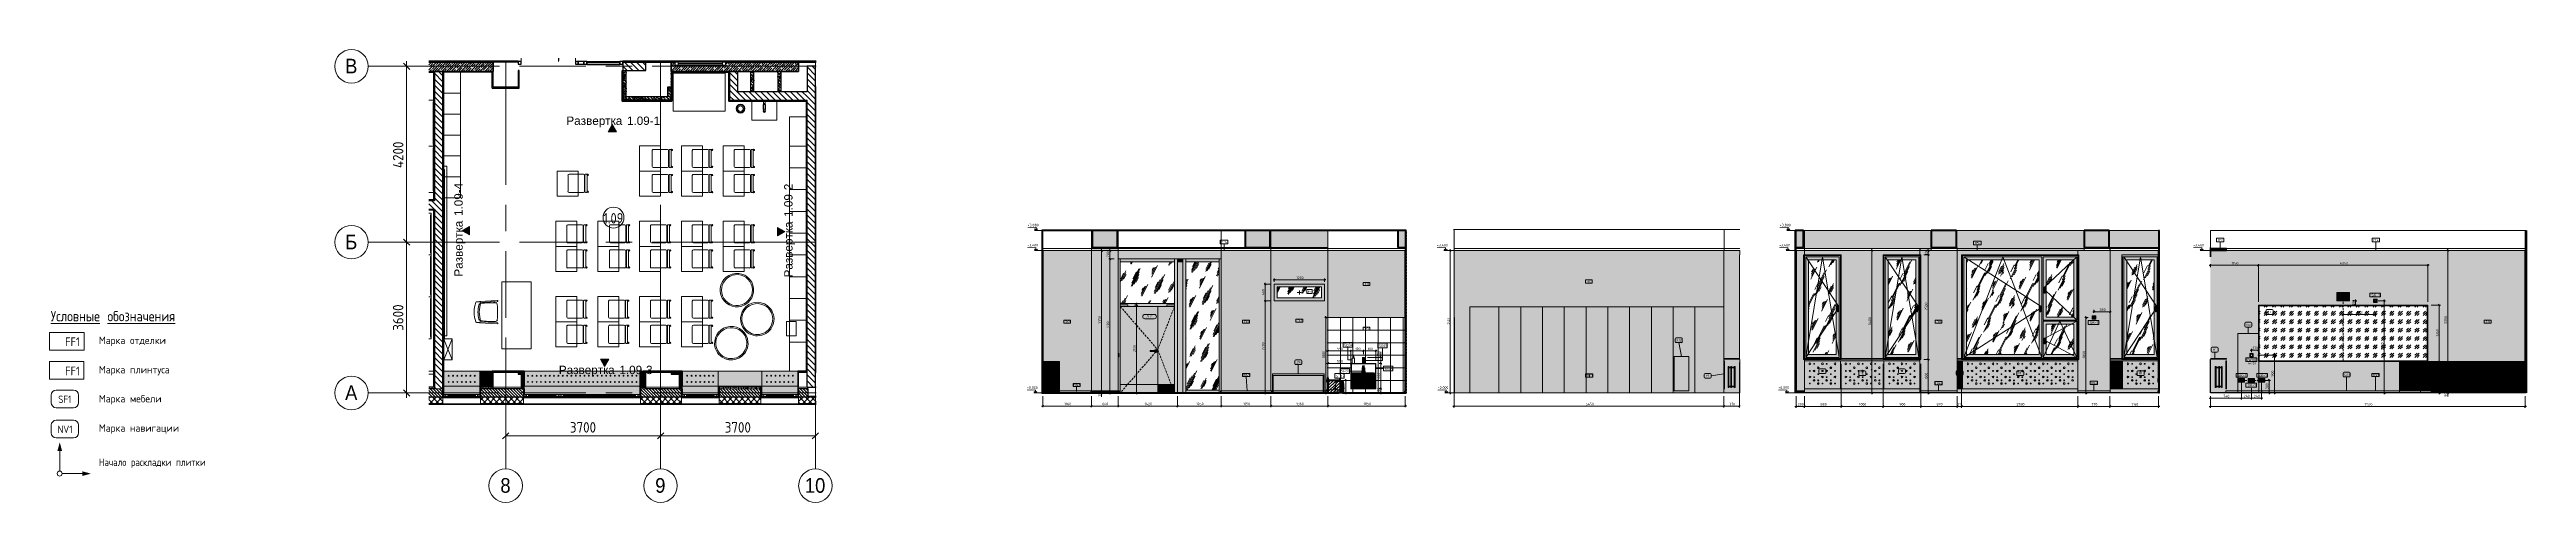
# Model space of a CAD drawing. Header units: millimetres. Extents: x 855 to 60035, y -2615 to 8200.
import ezdxf

# ---------------------------------------------------------------- set-up
doc = ezdxf.new("R2010")
doc.units = ezdxf.units.MM
doc.linetypes.add('ADSK_Штрих_ш2 п1', pattern=[75, 50, -25])
doc.linetypes.add('Осевая', pattern=[3175, 635, -476.25, 1587.5, -476.25])
for name, color, linetype, lineweight in [('0-1', 7, 'Continuous', 9), ('A-ANNO-DIMS', 7, 'Continuous', 9), ('A-ANNO-DIMS-100', 7, 'Continuous', 9), ('A-ANNO-DIMS-25', 7, 'Continuous', 9), ('A-AREA-IDEN', 7, 'Continuous', 9), ('A-CLNG', 7, 'Continuous', 9), ('A-CLNG-IDEN', 7, 'Continuous', 9), ('A-DETL', 7, 'Continuous', 9), ('A-DETL-1', 7, 'Continuous', 40), ('A-DETL-2', 7, 'ADSK_Штрих_ш2 п1', 9), ('A-DETL-GENF', 7, 'Continuous', 9), ('A-DOOR', 7, 'Continuous', 9), ('A-DOOR-IDEN', 7, 'Continuous', 9), ('A-FLOR', 7, 'Continuous', 9), ('A-GENM', 7, 'Continuous', 9), ('A-GENM-IDEN', 7, 'Continuous', 9), ('A-GLAZ', 7, 'Continuous', 9), ('A-GLAZ-1', 7, 'Continuous', 13), ('A-GLAZ-CURT', 7, 'Continuous', 9), ('A-GLAZ-CURT-1', 7, 'Continuous', 25), ('A-GLAZ-CWMG', 7, 'Continuous', 9), ('A-GLAZ-CWMG-1', 7, 'Continuous', 25), ('A-GLAZ-IDEN', 7, 'Continuous', 9), ('A-WALL', 7, 'Continuous', 9), ('A-WALL-IDEN', 7, 'Continuous', 9), ('A-WALL-PATT', 7, 'Continuous', 9), ('E-ELEC-EQPM', 7, 'Continuous', 9), ('E-ELEC-FIXT-IDEN', 7, 'Continuous', 9), ('G-ANNO-DIMS', 7, 'Continuous', 9), ('G-ANNO-DIMS-1', 7, 'Continuous', 20), ('G-ANNO-SYMB', 7, 'Continuous', 9), ('G-ANNO-TEXT', 7, 'Continuous', 9), ('I-FURN', 7, 'Continuous', 9), ('I-FURN-IDEN', 7, 'Continuous', 9), ('I-WALL', 7, 'Continuous', 9), ('M-EQPM', 7, 'Continuous', 9), ('P-SANR-FIXT', 7, 'Continuous', 9), ('P-SANR-FIXT-1', 7, 'Continuous', 13), ('P-SANR-FIXT-3', 7, 'Continuous', 18), ('P-SANR-FIXT-IDEN', 7, 'Continuous', 9), ('S-COLS', 7, 'Continuous', 9), ('Знаки', 7, 'Continuous', 9), ('Знаки-1', 7, 'Continuous', 18), ('Марки для знаков', 7, 'Continuous', 9), ('Оси', 7, 'Continuous', 9), ('Оси-1', 7, 'Continuous', 20), ('Оси-2', 7, 'Осевая', 9), ('Электрические приборы', 7, 'Continuous', 9)]:
    doc.layers.add(name, color=color, linetype=linetype, lineweight=lineweight)
doc.layers.add('0-2', color=7, linetype='Continuous', lineweight=9, transparency=0.7)
doc.layers.add('P-SANR-FIXT-2', color=7, linetype='Continuous', lineweight=9, transparency=0.7)
for name, color, linetype, lineweight, true_color in [('A-CLNG-1', 7, 'Continuous', 9, 0x787878), ('A-CLNG-FNSH-1', 7, 'Continuous', 30, 0x3c3c3c), ('A-DETL-GENF-1', 1, 'Continuous', 9, 0xff0000), ('A-DETL-GENF-2', 7, 'Continuous', 9, 0xffffff), ('A-DETL-GENF-3', 7, 'Continuous', 9, 0xe0e0e0), ('A-FLOR-1', 7, 'Continuous', 9, 0x787878), ('A-FLOR-FNSH-1', 7, 'Continuous', 30, 0x3c3c3c), ('A-FLOR-FNSH-2', 7, 'Continuous', 40, 0x3c3c3c), ('A-FLOR-MCUT-1', 7, 'Continuous', 9, 0x646464), ('A-WALL-1', 7, 'Continuous', 13, 0x3c3c3c), ('A-WALL-2', 7, 'Continuous', 25, 0x3c3c3c), ('A-WALL-3', 7, 'Continuous', 35, 0x3c3c3c), ('A-WALL-4', 7, 'Continuous', 30, 0x3c3c3c), ('A-WALL-5', 9, 'Continuous', 9, 0x808080), ('A-WALL-6', 7, 'Continuous', 40, 0x3c3c3c), ('A-WALL-FNSH-1', 7, 'Continuous', 13, 0x3c3c3c), ('A-WALL-FNSH-2', 7, 'Continuous', 9, 0x3c3c3c), ('A-WALL-FNSH-3', 7, 'Continuous', 30, 0x3c3c3c), ('A-WALL-FNSH-4', 251, 'Continuous', 30, 0x505050), ('A-WALL-FNSH-5', 9, 'Continuous', 9, 0x808080), ('G-ANNO-TEXT-1', 7, 'Continuous', 9, 0x3c3c3c), ('G-ANNO-TEXT-2', 7, 'Continuous', 9, 0x008000), ('G-ANNO-TEXT-3', 1, 'Continuous', 9, 0xff0000), ('I-FURN-1', 7, 'Continuous', 9, 0xf0f0f0), ('I-FURN-10', 7, 'Continuous', 9, 0x868686), ('I-FURN-11', 7, 'Continuous', 9, 0xd1d1d1), ('I-FURN-2', 7, 'Continuous', 9, 0xaaaaaa), ('I-FURN-4', 7, 'Continuous', 9, 0xacacac), ('I-FURN-6', 7, 'Continuous', 9, 0xc0c0c0), ('I-FURN-7', 7, 'Continuous', 9, 0x949494), ('I-FURN-8', 7, 'Continuous', 9, 0x9e9e9e), ('I-FURN-9', 9, 'Continuous', 9, 0x808080), ('I-WALL-1', 7, 'Continuous', 9, 0x787878), ('M-EQPM-1', 7, 'Continuous', 9, 0xb2b2b2), ('Розетки', 7, 'Continuous', 9, 0xff1e23)]:
    doc.layers.add(name, color=color, linetype=linetype, lineweight=lineweight, true_color=true_color)
for name, color, linetype, lineweight, true_color, transparency in [('I-FURN-12', 7, 'Continuous', 9, 0x303030, 0.7), ('I-FURN-3', 7, 'Continuous', 9, 0xfbfbfb, 0.7), ('I-FURN-5', 7, 'Continuous', 9, 0x7f7f7f, 0.7), ('M-EQPM-2', 7, 'Continuous', 9, 0xe6e6e6, 0.7)]:
    doc.layers.add(name, color=color, linetype=linetype, lineweight=lineweight, true_color=true_color, transparency=transparency)
doc.styles.add('Arial', font='arial.ttf', dxfattribs={"width": 0.9, "height": 350})
doc.styles.add('Arial_1', font='arial.ttf', dxfattribs={"height": 200})
doc.styles.add('GOST Common', font='GOST_Common.ttf', dxfattribs={"height": 175})
doc.styles.add('GOST Common_1', font='GOST_Common.ttf', dxfattribs={"width": 0.9, "height": 210})
doc.styles.add('GOST Common_2', font='GOST_Common.ttf', dxfattribs={"width": 0.9, "height": 245})
doc.styles.add('GOST Common_3', font='GOST_Common.ttf', dxfattribs={"width": 0.9, "height": 175})
doc.styles.add('GOST Common_4', font='GOST_Common.ttf', dxfattribs={"width": 0.9, "height": 250})
doc.styles.add('GOST Common_5', font='GOST_Common.ttf', dxfattribs={"height": 50})
doc.styles.add('GOST Common_6', font='GOST_Common.ttf', dxfattribs={"width": 0.9, "height": 50})
doc.styles.add('GOST Common_7', font='GOST_Common.ttf', dxfattribs={"height": 62.5})
doc.styles.add('ISOCPEUR', font='isocpeur.ttf', dxfattribs={"width": 0.9, "height": 175})
doc.styles.add('ISOCPEUR_1', font='isocpeur.ttf', dxfattribs={"width": 0.9, "height": 250})
doc.styles.add('ISOCPEUR_2', font='isocpeur.ttf', dxfattribs={"width": 0.9, "height": 62.5})
doc.styles.add('ISOCPEUR_3', font='isocpeur.ttf', dxfattribs={"width": 0.9, "height": 50})
doc.dimstyles.new('ISO-2_0_0_9К_Средний_округл2', dxfattribs={"dimscale": 304.8, "dimtxt": 49.799059, "dimasz": 0.123031, "dimexe": 0.098425, "dimexo": 0, "dimgap": 0, "dimtad": 1, "dimdec": 0, "dimrnd": 10, "dimzin": 0, "dimdsep": 46, "dimtxsty": 'ISOCPEUR_3', "dimblk1": 'OBLIQUE', "dimblk2": 'OBLIQUE', "dimsah": 1, "dimcen": 0.09, "dimdle": 0.098425, "dimazin": 0, "dimtfac": 1, "dimtdec": 4, "dimtix": 1, "dimtmove": 0, "dimatfit": 3, "dimfxl": 1, "dimtvp": 1, "dimtolj": 1, "dimtzin": 0, "dimarcsym": 2})
doc.dimstyles.new('ISO-2_5_0_9К_БОЛЬШОЙ', dxfattribs={"dimscale": 304.8, "dimtxt": 248.995294, "dimasz": 0.492126, "dimexe": 0.393701, "dimexo": 0.984252, "dimgap": 0, "dimtad": 1, "dimdec": 0, "dimrnd": 10, "dimzin": 0, "dimdsep": 46, "dimtxsty": 'ISOCPEUR_1', "dimblk1": 'OBLIQUE', "dimblk2": 'OBLIQUE', "dimsah": 1, "dimcen": 0.09, "dimdle": 0.393701, "dimazin": 0, "dimtfac": 1, "dimtdec": 4, "dimtix": 1, "dimtmove": 0, "dimatfit": 3, "dimfxl": 1, "dimtvp": 1, "dimtolj": 1, "dimtzin": 0, "dimarcsym": 2})
doc.dimstyles.new('ISO-2_5_0_9К_БОЛЬШОЙ_1', dxfattribs={"dimscale": 304.8, "dimtxt": 62.248823, "dimasz": 0.123031, "dimexe": 0.098425, "dimexo": 0.246063, "dimgap": 0, "dimtad": 1, "dimdec": 0, "dimrnd": 10, "dimzin": 0, "dimdsep": 46, "dimtxsty": 'ISOCPEUR_2', "dimblk1": 'OBLIQUE', "dimblk2": 'OBLIQUE', "dimsah": 1, "dimcen": 0.09, "dimdle": 0.098425, "dimazin": 0, "dimtfac": 1, "dimtdec": 4, "dimtix": 1, "dimtmove": 0, "dimatfit": 3, "dimfxl": 1, "dimtvp": 1, "dimtolj": 1, "dimtzin": 0, "dimarcsym": 2})
doc.dimstyles.new('ISO-2_5_0_9К_БОЛЬШОЙ_2', dxfattribs={"dimscale": 304.8, "dimtxt": 62.248823, "dimasz": 0.123031, "dimexe": 0.098425, "dimexo": 0.246063, "dimgap": 0, "dimtad": 1, "dimdec": 0, "dimrnd": 10, "dimzin": 0, "dimdsep": 46, "dimtxsty": 'ISOCPEUR_2', "dimblk1": 'OBLIQUE', "dimblk2": 'OBLIQUE', "dimsah": 1, "dimcen": 0.09, "dimdle": 0.098425, "dimazin": 0, "dimtfac": 1, "dimtdec": 4, "dimtix": 1, "dimtmove": 1, "dimatfit": 3, "dimfxl": 1, "dimtvp": 1, "dimtolj": 1, "dimtzin": 0, "dimarcsym": 2})
pattern_1 = [(135, (-10456.44, 0), (-70.71068, -70.71068), [])]
pattern_2 = [(135, (-10456.44, 0), (-75.43415, -75.43415), [106.68, -17.78, 3.556, -17.78]), (135, (-10456.44, 75.39), (-75.43415, -75.43415), []), (50, (-10456.44, 0), (127.5292, -11.15758), [13.335, -146.685]), (355, (-10456.44, 0), (-24.66966, 133.74), [10.668, -117.348]), (100.451, (-10445.81, -0.93), (102.85973, 122.5818), [11.333, -124.663]), (46.184, (-10456.44, 35.56), (189.75516, -29.4304), [20.002, -220.027]), (96.636, (-10440.62, 33.1), (166.1822, 173.1996), [17, -186.995]), (351.184, (-10456.44, 35.56), (166.1839, 173.1976), [16.002, -176.022]), (21, (-10438.66, 26.67), (106.13027, -71.58603), [13.335, -146.685]), (326, (-10438.66, 26.67), (43.2619, 128.93175), [10.668, -117.348]), (71.451, (-10429.81, 20.7), (149.392, 57.34505), [11.333, -124.663]), (37.5, (-10456.44, 0), (2.16223, 59.18836), [3.353, -112.573, 3.353, -115.773, -117.793]), (37.5, (-10456.44, 0), (2.16223, 59.18836), [-235.052, 3.353, -114.44]), (7.5, (-10456.44, 0), (46.77386, 70.12615), [3.353, -64.567, 3.353, -109.906, -44.894]), (7.5, (-10456.44, 0), (46.77386, 70.12615), [-181.178, 3.353, -41.542]), (327.5, (-10496.087, 0), (94.91367, -4.01009), [3.353, -41.097, 3.353, -135.331, -184.023]), (327.5, (-10496.087, 0), (94.91367, -4.01009), [-183.134, 3.353, -180.67]), (317.5, (-10513.87, 0), (103.69057, 17.79882), [3.353, -54.432, 3.353, -88.748, -130.683]), (317.5, (-10513.87, 0), (103.69057, 17.79882), [-149.885, 3.353, -127.33])]
pattern_3 = [(45, (-10456.44, 0), (-57.02463, 57.02463), []), (45, (-10399.41, 0), (-57.02463, 57.02463), [100.806, -20.161, 3.353, -16.808])]
pattern_4 = [(0, (-10456.438, 0), (121.92, 30.48), [10.058, -81.382, 10.058, -81.382, -487.68]), (0, (-10456.438, 0), (121.92, 30.48), [-182.88, 10.058, -172.822, 10.058, -81.382, -213.36]), (0, (-10456.438, 0), (121.92, 30.48), [-457.2, 10.058, -50.902, 10.058, -142.342]), (120, (-10410.718, 15.24), (-87.356454, 90.345817), [10.058, -81.382, 10.058, -81.382, -487.68]), (120, (-10410.718, 15.24), (-87.356454, 90.345817), [-182.88, 10.058, -172.822, 10.058, -81.382, -213.36]), (120, (-10410.718, 15.24), (-87.356454, 90.345817), [-457.2, 10.058, -50.902, 10.058, -142.342]), (240, (-10395.478, 76.2), (-34.563546, -120.825817), [10.058, -81.382, 10.058, -81.382, -487.68]), (240, (-10395.478, 76.2), (-34.563546, -120.825817), [-182.88, 10.058, -172.822, 10.058, -81.382, -213.36]), (240, (-10395.478, 76.2), (-34.563546, -120.825817), [-457.2, 10.058, -50.902, 10.058, -142.342])]
pattern_5 = [(45, (-10456.44, 0), (-106.066, 106.066), []), (135, (-10456.44, 0), (-106.066, -106.066), [])]
pattern_6 = [(135, (28332.114, 0), (-17.67767, -17.67767), [])]
pattern_7 = [(0, (28332.114, 0), (30.48, 7.62), [2.515, -20.345, 2.515, -20.345, -121.92]), (0, (28332.114, 0), (30.48, 7.62), [-45.72, 2.515, -43.205, 2.515, -20.345, -53.34]), (0, (28332.114, 0), (30.48, 7.62), [-114.3, 2.515, -12.725, 2.515, -35.585]), (120, (28343.544, 3.81), (-21.839114, 22.586454), [2.515, -20.345, 2.515, -20.345, -121.92]), (120, (28343.544, 3.81), (-21.839114, 22.586454), [-45.72, 2.515, -43.205, 2.515, -20.345, -53.34]), (120, (28343.544, 3.81), (-21.839114, 22.586454), [-114.3, 2.515, -12.725, 2.515, -35.585]), (240, (28347.354, 19.05), (-8.640886, -30.206454), [2.515, -20.345, 2.515, -20.345, -121.92]), (240, (28347.354, 19.05), (-8.640886, -30.206454), [-45.72, 2.515, -43.205, 2.515, -20.345, -53.34]), (240, (28347.354, 19.05), (-8.640886, -30.206454), [-114.3, 2.515, -12.725, 2.515, -35.585])]
pattern_8 = [(90, (31397.32, 0), (-300, 2e-14), []), (180, (31397.32, 0), (-4e-14, -300), [])]
pattern_9 = [(63.435, (24537.8, 31.75), (-255.58, 766.75), [317.5, -190.5, 317.5, -190.5, -403.903]), (63.435, (24537.8, 31.75), (-255.58, 766.75), [-1016, 127, -276.9]), (63.435, (24521.9, 47.6), (-255.58, 766.75), [254, -317.5, 190.5, -190.5, -467.403]), (63.435, (24521.9, 47.6), (-255.58, 766.75), [-952.5, 222.25, -245.15]), (63.435, (24521.9, 95.25), (-255.58, 766.75), [190.5, -381, 127, -190.5, -530.903]), (63.435, (24521.9, 95.25), (-255.58, 766.75), [-889, 285.75, -245.15]), (63.435, (24569.54, 47.6), (-255.58, 766.75), [190.5, -381, 158.75, -6404.65]), (63.435, (24617.17, 95.25), (-255.58, 766.75), [95.25, -476.25, 63.5, -6499.9]), (63.435, (24537.8, 174.6), (-255.58, 766.75), [63.5, -476.25, 63.5, -254, -562.653]), (63.435, (24537.8, 174.6), (-255.58, 766.75), [-857.25, 158.75, -403.9]), (63.435, (24823.54, 127), (-255.58, 766.75), [317.5, -476.25, 381, -251.5]), (63.435, (24823.54, 79.4), (-255.58, 766.75), [444.5, -317.5, 476.25, -188]), (63.435, (24855.3, 95.25), (-255.58, 766.75), [508, -254, 381, -276.9]), (63.435, (24902.9, 142.9), (-255.58, 766.75), [317.5, -444.5, 254, -403.9]), (63.435, (24855.3, 238.1), (-255.58, 766.75), [158.75, -635, 190.5, -435.65]), (63.435, (24950.54, 190.5), (-255.58, 766.75), [127, -635, 127, -530.9])]
pattern_10 = [(45, (28332.114, 0), (-35.35534, 35.35534), [])]
pattern_11 = [(63.435, (63.5, 31.75), (-255.583, 766.747), [317.5, -190.5, 317.5, -190.5, -403.903]), (63.435, (63.5, 31.75), (-255.583, 766.747), [-1016, 127, -276.903]), (63.435, (47.6, 47.6), (-255.583, 766.747), [254, -317.5, 190.5, -190.5, -467.403]), (63.435, (47.6, 47.6), (-255.583, 766.747), [-952.5, 222.25, -245.153]), (63.435, (47.6, 95.25), (-255.583, 766.747), [190.5, -381, 127, -190.5, -530.903]), (63.435, (47.6, 95.25), (-255.583, 766.747), [-889, 285.75, -245.153]), (63.435, (95.25, 47.6), (-255.583, 766.747), [190.5, -381, 158.75, -6404.653]), (63.435, (142.9, 95.25), (-255.583, 766.747), [95.25, -476.25, 63.5, -6499.903]), (63.435, (63.5, 174.6), (-255.583, 766.747), [63.5, -476.25, 63.5, -254, -562.653]), (63.435, (63.5, 174.6), (-255.583, 766.747), [-857.25, 158.75, -403.903]), (63.435, (349.25, 127), (-255.583, 766.747), [317.5, -476.25, 381, -251.503]), (63.435, (349.25, 79.4), (-255.583, 766.747), [444.5, -317.5, 476.25, -188.003]), (63.435, (381, 95.25), (-255.583, 766.747), [508, -254, 381, -276.903]), (63.435, (428.6, 142.9), (-255.583, 766.747), [317.5, -444.5, 254, -403.903]), (63.435, (381, 238.1), (-255.583, 766.747), [158.75, -635, 190.5, -435.653]), (63.435, (476.25, 190.5), (-255.583, 766.747), [127, -635, 127, -530.903])]

msp = doc.modelspace()

# ---------------------------------------------------------------- texts
at = {"layer": 'A-AREA-IDEN', "insert": (14088, 4295.2), "char_height": 250, "width": 606.076, "attachment_point": 1, "style": 'GOST Common_4'}
msp.add_mtext('1.09', dxfattribs=at)
at = {"layer": 'A-CLNG-IDEN', "char_height": 50, "attachment_point": 1, "style": 'GOST Common_5'}
for s, insert, width in [('CF4', (28858.7, 3627.7), 138.291), ('CF4', (46854.8, 3604.6), 138.291), ('CF2', (52661, 3675.6), 132.278), ('CF4', (56376.4, 3675.6), 138.291)]:
    msp.add_mtext(s, dxfattribs=dict(at, insert=insert, width=width))
at = {"layer": 'A-DOOR-IDEN', "char_height": 50, "attachment_point": 1, "style": 'GOST Common_5'}
for s, insert, width in [('\\fGOST Common|b0|i0|c204|p34|;Д', (27065.1, 1852.9), 56.118), ('-21', (27111.4, 1852.9), 118.249)]:
    msp.add_mtext(s, dxfattribs=dict(at, insert=insert, width=width))
at = {"layer": 'A-GENM-IDEN', "char_height": 50, "attachment_point": 1, "style": 'GOST Common_5'}
for s, insert, width in [('ПЛ', (25320.2, 214.1), 98.207), ('-3', (25401.3, 214.1), 86.181), ('ПЛ', (29372.6, 452.8), 98.207), ('-3', (29453.6, 452.8), 86.181), ('ПЛ', (37563.1, 442.8), 98.207), ('-3', (37644.1, 442.8), 86.181), ('ПЛ', (45913.5, 255.6), 98.207), ('-3', (45994.5, 255.6), 86.181), ('ПЛ', (49626.2, 264.7), 98.207), ('-3', (49707.2, 264.7), 86.181), ('ПЛ', (56351.2, 452.8), 98.207), ('-3', (56432.2, 452.8), 86.181)]:
    msp.add_mtext(s, dxfattribs=dict(at, insert=insert, width=width))
at = {"layer": 'A-GLAZ-IDEN', "char_height": 50, "attachment_point": 1, "style": 'ISOCPEUR_3'}
for s, insert, width in [('ОК', (30892.8, 2445), 90.19), ('-1', (30967.2, 2445), 66.74)]:
    msp.add_mtext(s, dxfattribs=dict(at, insert=insert, width=width))
at = {"layer": 'A-WALL-IDEN', "char_height": 50, "attachment_point": 1, "style": 'GOST Common_6'}
for s, insert, width in [('FK1', (32277.6, 2624.5), 111.835), ('FK1', (37588.3, 2684.3), 111.835), ('FK2', (25117.1, 1724.5), 124.462), ('FK1', (29397.3, 1724.5), 111.835), ('FK2', (30667.6, 1749.5), 124.462), ('FK16', (32261.3, 1558.2), 151.519), ('FK1', (45943.8, 1724.5), 111.835), ('FK1', (59061.3, 1724.5), 111.835)]:
    msp.add_mtext(s, dxfattribs=dict(at, insert=insert, width=width))
at = {"layer": 'E-ELEC-FIXT-IDEN', "attachment_point": 1}
for s, insert, char_height, width, style in [('SK-1', (56333, 2367.9), 62.5, 212.447, 'GOST Common_7'), ('SK-1', (49603.5, 1711.9), 62.5, 212.447, 'GOST Common_7'), ('SWA01', (53335.9, 823.2), 62.5, 304.641, 'GOST Common_7'), ('h=900', (53374.5, 733), 50, 220.464, 'GOST Common_5'), ('SK-1', (53143.9, 448.3), 62.5, 212.447, 'GOST Common_7'), ('SK-1', (53373.6, 216.9), 62.5, 212.447, 'GOST Common_7'), ('SK-1', (53631.9, 448.3), 62.5, 212.447, 'GOST Common_7')]:
    msp.add_mtext(s, dxfattribs=dict(at, insert=insert, char_height=char_height, width=width, style=style))
at = {"layer": 'G-ANNO-SYMB', "char_height": 200, "attachment_point": 1, "style": 'Arial_1'}
for s, insert, width in [('Развертка', (13204.6, 6600.3), 1659.493), (' 1.09-1', (14573.8, 6600.3), 1074.261), ('Развертка', (13023.6, 649.7), 1659.493), (' 1.09-3', (14392.8, 649.7), 1074.261)]:
    msp.add_mtext(s, dxfattribs=dict(at, insert=insert, width=width))
at = {"layer": 'G-ANNO-SYMB', "char_height": 200, "attachment_point": 1, "rotation": 90, "style": 'Arial_1'}
for s, insert, width in [(' 1.09-4', (10526.2, 4147.3), 1074.261), (' 1.09-2', (18407.5, 4127.2), 1074.261), ('Развертка', (10526.2, 2778.1), 1659.493), ('Развертка', (18407.5, 2758), 1659.493)]:
    msp.add_mtext(s, dxfattribs=dict(at, insert=insert, width=width))
at = {"layer": 'G-ANNO-TEXT', "attachment_point": 1}
for s, insert, char_height, width, style in [('\\LУсловные', (884.7, 1955.6), 245, 1550.544, 'GOST Common_2'), ('\\L\\fGOST Common|b0|i0|c204|p34|;\\W.9;\\L ', (2164, 1955.6), 245, 90.911, 'GOST Common_2'), ('\\Lобозначения', (2239, 1955.6), 245, 2111.164, 'GOST Common_2'), ('Начало', (2033.4, -1567.6), 175, 863.658, 'GOST Common_3'), ('\\fGOST Common|b0|i0|c204|p34|;\\W.9; ', (2746, -1567.6), 175, 65.658, 'GOST Common_3'), ('раскладки', (2800.1, -1567.6), 175, 1237.405, 'GOST Common_3'), ('\\fGOST Common|b0|i0|c204|p34|;\\W.9; ', (3821.1, -1567.6), 175, 65.658, 'GOST Common_3'), ('плитки', (3875.3, -1567.6), 175, 853.557, 'GOST Common_3')]:
    msp.add_mtext(s, dxfattribs=dict(at, insert=insert, char_height=char_height, width=width, style=style))
at = {"layer": 'G-ANNO-TEXT-1', "attachment_point": 1}
for s, insert, char_height, width, style in [('   FF1   ', (884.7, 1327.3), 210, 929.316, 'GOST Common_1'), ('Марка', (2033.4, 1343.2), 175, 830.548, 'GOST Common'), ('\\fGOST Common|b0|i0|c204|p34|; ', (2718.6, 1343.2), 175, 72.954, 'GOST Common'), ('отделки', (2778.8, 1343.2), 175, 1099.915, 'GOST Common'), ('Марка', (2033.4, 643.2), 175, 830.548, 'GOST Common'), ('\\fGOST Common|b0|i0|c204|p34|; ', (2718.6, 643.2), 175, 72.954, 'GOST Common'), ('плинтуса', (2778.8, 643.2), 175, 1245.822, 'GOST Common'), ('Марка', (2033.4, -50.9), 175, 830.548, 'GOST Common'), ('\\fGOST Common|b0|i0|c204|p34|; ', (2718.6, -50.9), 175, 72.954, 'GOST Common'), ('мебели', (2778.8, -50.9), 175, 925.949, 'GOST Common'), ('Марка', (2033.4, -750.9), 175, 830.548, 'GOST Common'), ('\\fGOST Common|b0|i0|c204|p34|; ', (2718.6, -750.9), 175, 72.954, 'GOST Common'), ('навигации', (2778.8, -750.9), 175, 1414.177, 'GOST Common')]:
    msp.add_mtext(s, dxfattribs=dict(at, insert=insert, char_height=char_height, width=width, style=style))
at = {"layer": 'G-ANNO-TEXT-2', "char_height": 175, "attachment_point": 1, "style": 'ISOCPEUR'}
for s, insert, width in [('SF1', (1062.1, -63.7), 383.848), ('NV1', (1048.2, -782), 419.202)]:
    msp.add_mtext(s, dxfattribs=dict(at, insert=insert, width=width))
at = {"layer": 'G-ANNO-TEXT-3', "insert": (884.7, 627.3), "char_height": 210, "width": 929.316, "attachment_point": 1, "style": 'GOST Common_1'}
msp.add_mtext('   FF1   ', dxfattribs=at)
at = {"layer": 'I-FURN-IDEN', "char_height": 50, "attachment_point": 1, "style": 'GOST Common_5'}
for s, insert, width in [('1,5', (53852.6, 1960.5), 96.202), ('4,2', (55603.2, 2329.7), 116.245), ('3,12', (39721.4, 1284.7), 138.291), ('1,5', (53323.4, 1656.6), 96.202), ('\\fGOST Common|b0|i0|c204|p34|;а', (53402.8, 1656.6), 50.105), ('1,290', (30610.6, 759.4), 184.388), ('1,250', (32167.7, 421.2), 184.388), ('1,251', (55662.8, 464.7), 170.359)]:
    msp.add_mtext(s, dxfattribs=dict(at, insert=insert, width=width))
at = {"layer": 'P-SANR-FIXT-IDEN', "char_height": 62.5, "attachment_point": 1, "style": 'GOST Common_7'}
for s, insert, width in [('SE04', (31785.6, 1178.7), 228.481), ('SE05', (32618, 1160.4), 222.468), ('SE09', (32752.1, 609.6), 222.468), ('SE07', (31590, 432.6), 222.468), ('SE03', (31714.4, 550.7), 222.468)]:
    msp.add_mtext(s, dxfattribs=dict(at, insert=insert, width=width))
at = {"layer": 'Марки для знаков', "char_height": 50, "attachment_point": 1, "style": 'GOST Common_5'}
for s, insert, width in [('\\fGOST Common|b0|i0|c204|p34|;М', (52546.5, 1060.4), 56.118), ('\\fGOST Common|b0|i0|c204|p34|;1', (52592.8, 1060.4), 30.063), ('\\fGOST Common|b0|i0|c204|p34|;М', (40434.1, 436.8), 56.118), ('\\fGOST Common|b0|i0|c204|p34|;1', (40480.4, 436.8), 30.063), ('\\fGOST Common|b0|i0|c204|p34|;М', (43174.7, 546.8), 56.118), ('\\fGOST Common|b0|i0|c204|p34|;1', (43221, 546.8), 30.063), ('\\fGOST Common|b0|i0|c204|p34|;М', (44118.6, 496.8), 56.118), ('\\fGOST Common|b0|i0|c204|p34|;2', (44164.9, 496.8), 44.093), ('\\fGOST Common|b0|i0|c204|p34|;М', (45074.7, 546.8), 56.118), ('\\fGOST Common|b0|i0|c204|p34|;1', (45121, 546.8), 30.063), ('\\fGOST Common|b0|i0|c204|p34|;М', (46430.2, 501.7), 56.118), ('3.1', (46476.5, 501.7), 90.19), ('\\fGOST Common|b0|i0|c204|p34|;М', (47892, 496.8), 56.118), ('\\fGOST Common|b0|i0|c204|p34|;4', (47938.3, 496.8), 50.105), ('\\fGOST Common|b0|i0|c204|p34|;М', (50163.4, 496.8), 56.118), ('3.2', (50209.7, 496.8), 104.219), ('\\fGOST Common|b0|i0|c204|p34|;М', (50774.2, 496.8), 56.118), ('\\fGOST Common|b0|i0|c204|p34|;1', (50820.5, 496.8), 30.063)]:
    msp.add_mtext(s, dxfattribs=dict(at, insert=insert, width=width))
at = {"layer": 'Оси', "char_height": 350, "attachment_point": 1, "style": 'Arial'}
for s, insert, width in [('\\fArial|b0|i0|c204|p34|;\\W.9;В', (7916.6, 7981), 360.759), ('\\fArial|b0|i0|c204|p34|;\\W.9;Б', (7919.7, 3781), 353.544), ('\\fArial|b0|i0|c204|p34|;\\W.9;А', (7916.6, 181), 360.759), ('\\fArial|b0|i0|c204|p34|;\\W.9;8', (11626, -2034.2), 303.038), ('\\fArial|b0|i0|c204|p34|;\\W.9;9', (15326, -2034.2), 303.038), ('10', (18900.9, -2034.2), 606.076)]:
    msp.add_mtext(s, dxfattribs=dict(at, insert=insert, width=width))

# ---------------------------------------------------------------- blocks, each defined once
blk = doc.blocks.new('120_Окно_СКБ_1Ст - 120_Окно_СКБ_1Ст 900х2500_h_-22445987-План разверток пом_ 1_09_ Этаж 1')
at = {"layer": 'A-GLAZ'}
for p, q in [((450, -57), (-450, -57)), ((-430, -127), (-400, -127)), ((-330, -107), (330, -107)), ((330, -117), (-330, -117)), ((400, -127), (430, -127))]:
    blk.add_line(p, q, dxfattribs=at)
at = {"layer": 'A-GLAZ-1'}
for p, q in [((-450, -127), (-450, -57)), ((-450, -57), (-380, -57)), ((-380, -127), (-450, -127)), ((-380, -127), (-400, -127)), ((-400, -127), (-400, -137)), ((-400, -137), (400, -137)), ((400, -137), (-400, -137)), ((-380, -57), (-380, -127)), ((380, -87), (-380, -87)), ((-380, -87), (-380, -127)), ((-330, -137), (-330, -87)), ((330, -137), (330, -87)), ((380, -127), (380, -57)), ((380, -57), (450, -57)), ((380, -127), (380, -87)), ((450, -127), (380, -127)), ((400, -127), (380, -127)), ((400, -137), (400, -127)), ((450, -57), (450, -127))]:
    blk.add_line(p, q, dxfattribs=at)
blk = doc.blocks.new('120_Окно_СКБ_2Ст - 120_Окно_СКБ_2Ст 2800х2500_створка_-22445922-План разверток пом_ 1_09_ Этаж 1')
at = {"layer": 'A-GLAZ'}
for p, q in [((1400, -57), (-1400, -57)), ((-1380, -127), (-1350, -127)), ((-1280, -107), (450, -107)), ((450, -117), (-1280, -117)), ((520, -127), (550, -127)), ((620, -107), (1280, -107)), ((1280, -117), (620, -117)), ((1350, -127), (1380, -127))]:
    blk.add_line(p, q, dxfattribs=at)
at = {"layer": 'A-GLAZ-1'}
for p, q in [((-1400, -127), (-1400, -57)), ((-1400, -57), (-1330, -57)), ((-1330, -127), (-1400, -127)), ((-1330, -127), (-1350, -127)), ((-1350, -127), (-1350, -137)), ((-1350, -137), (520, -137)), ((520, -137), (-1350, -137)), ((-1330, -57), (-1330, -127)), ((500, -87), (-1330, -87)), ((-1330, -87), (-1330, -127)), ((-1280, -137), (-1280, -87)), ((450, -137), (450, -87)), ((500, -127), (500, -57)), ((500, -57), (570, -57)), ((500, -127), (500, -87)), ((570, -127), (500, -127)), ((520, -127), (500, -127)), ((520, -137), (520, -127)), ((570, -127), (550, -127)), ((550, -127), (550, -137)), ((550, -137), (1350, -137)), ((1350, -137), (550, -137)), ((570, -57), (570, -127)), ((1330, -87), (570, -87)), ((570, -87), (570, -127)), ((620, -137), (620, -87)), ((1280, -137), (1280, -87)), ((1330, -127), (1330, -57)), ((1330, -57), (1400, -57)), ((1330, -127), (1330, -87)), ((1400, -127), (1330, -127)), ((1350, -127), (1330, -127)), ((1350, -137), (1350, -127)), ((1400, -57), (1400, -127))]:
    blk.add_line(p, q, dxfattribs=at)
blk = doc.blocks.new('120_Окно_СКБ_1Ст - 120_Окно_СКБ_1Ст 900х2500_h_-20664874-План разверток пом_ 1_09_ Этаж 1')
at = {"layer": 'A-GLAZ'}
for p, q in [((450, -57), (-450, -57)), ((-430, -127), (-400, -127)), ((-330, -107), (330, -107)), ((330, -117), (-330, -117)), ((400, -127), (430, -127))]:
    blk.add_line(p, q, dxfattribs=at)
at = {"layer": 'A-GLAZ-1'}
for p, q in [((-450, -127), (-450, -57)), ((-450, -57), (-380, -57)), ((-380, -127), (-450, -127)), ((-380, -127), (-400, -127)), ((-400, -127), (-400, -137)), ((-400, -137), (400, -137)), ((400, -137), (-400, -137)), ((-380, -57), (-380, -127)), ((380, -87), (-380, -87)), ((-380, -87), (-380, -127)), ((-330, -137), (-330, -87)), ((330, -137), (330, -87)), ((380, -127), (380, -57)), ((380, -57), (450, -57)), ((380, -127), (380, -87)), ((450, -127), (380, -127)), ((400, -127), (380, -127)), ((400, -137), (400, -127)), ((450, -57), (450, -127))]:
    blk.add_line(p, q, dxfattribs=at)
blk = doc.blocks.new('120_Окно_СКБ_1Ст - 120_Окно_СКБ_1Ст 900х2500_h_-V1-План разверток пом_ 1_09_ Этаж 1')
at = {"layer": 'A-GLAZ'}
for p, q in [((450, -57), (-450, -57)), ((-430, -127), (-400, -127)), ((-330, -107), (330, -107)), ((330, -117), (-330, -117)), ((400, -127), (430, -127))]:
    blk.add_line(p, q, dxfattribs=at)
at = {"layer": 'A-GLAZ-1'}
for p, q in [((-450, -127), (-450, -57)), ((-450, -57), (-380, -57)), ((-380, -127), (-450, -127)), ((-380, -127), (-400, -127)), ((-400, -127), (-400, -137)), ((-400, -137), (400, -137)), ((400, -137), (-400, -137)), ((-380, -57), (-380, -127)), ((380, -87), (-380, -87)), ((-380, -87), (-380, -127)), ((-330, -137), (-330, -87)), ((330, -137), (330, -87)), ((380, -127), (380, -57)), ((380, -57), (450, -57)), ((380, -127), (380, -87)), ((450, -127), (380, -127)), ((400, -127), (380, -127)), ((400, -137), (400, -127)), ((450, -57), (450, -127))]:
    blk.add_line(p, q, dxfattribs=at)
blk = doc.blocks.new('Прямоугольный импост - 50 x 70 мм-31700031-План разверток пом_ 1_09_ Этаж 1')
at = {"layer": 'A-GLAZ-CWMG-1'}
for p, q in [((-70, 35), (0, 35)), ((-70, -35), (-70, 35)), ((0, 35), (0, -35)), ((0, -35), (-70, -35))]:
    blk.add_line(p, q, dxfattribs=at)
blk = doc.blocks.new('Дверь_Витражная_остекление_ - ДВН_ДАО_Главный вход_1200 в свету-31742133-План разверток пом_ 1_09_ Этаж 1')
at = {"layer": 'A-DOOR'}
for p, q in [((-647, 109), (-647, 35)), ((647, 109), (647, 35))]:
    blk.add_line(p, q, dxfattribs=at)
for centre, radius, start, end in [((-647, 30), 895, 360, 5.08533), ((647, 30), 400, 168.5805, 180)]:
    blk.add_arc(centre, radius, start, end, dxfattribs=at)
blk = doc.blocks.new('Стол базовый прямоугольный - 1_7а-25476368-План разверток пом_ 1_09_ Этаж 1')
at = {"layer": 'I-FURN-1'}
for p, q in [((250, 300), (-250, 300)), ((-250, 300), (-250, -300)), ((250, -300), (250, 300)), ((-250, -300), (250, -300))]:
    blk.add_line(p, q, dxfattribs=at)
blk = doc.blocks.new('Стул Breuer - 1_9а-25403171-План разверток пом_ 1_09_ Этаж 1')
at = {"layer": 'I-FURN-1'}
for p, q in [((-216, 216), (-216, 0)), ((-216, 0), (-216, -127)), ((190, 241), (-191, 241)), ((216, 0), (216, 216)), ((216, -127), (216, 0)), ((-216, -176), (-216, -201)), ((203, -163), (-203, -163)), ((-203, -213), (203, -213)), ((-191, -152), (190, -152)), ((216, -201), (216, -176))]:
    blk.add_line(p, q, dxfattribs=at)
for centre, radius, start, end in [((-191, 216), 25.4, 165, 180), ((-191, 216), 25.4, 135, 165), ((-191, 216), 25.4, 120, 135), ((-191, 216), 25.4, 105, 120), ((-191, 216), 25.4, 90, 105), ((190, 216), 25.4, 75, 90), ((190, 216), 25.4, 0, 75), ((-203, -231), 15.1, 360, 180), ((-203, -231), 15.1, 180, 360), ((-191, -127), 25.4, 180, 270), ((-203, -176), 12.7, 90, 180), ((-203, -201), 12.7, 180, 270), ((204, -231), 15.1, 360, 180), ((204, -231), 15.1, 180, 360), ((190, -127), 25.4, 270, 360), ((203, -176), 12.7, 360, 90), ((203, -201), 12.7, 270, 360)]:
    blk.add_arc(centre, radius, start, end, dxfattribs=at)
blk = doc.blocks.new('Стул Breuer - 1_9а-V2-План разверток пом_ 1_09_ Этаж 1')
at = {"layer": 'I-FURN-1'}
for p, q in [((-216, 216), (-216, 0)), ((-216, 0), (-216, -127)), ((190, 241), (-191, 241)), ((216, 0), (216, 216)), ((216, -127), (216, 0)), ((-216, -176), (-216, -201)), ((203, -163), (-203, -163)), ((-203, -213), (203, -213)), ((-191, -152), (190, -152)), ((216, -201), (216, -176))]:
    blk.add_line(p, q, dxfattribs=at)
for centre, radius, start, end in [((-191, 216), 25.4, 165, 180), ((-191, 216), 25.4, 150, 165), ((-191, 216), 25.4, 135, 150), ((-191, 216), 25.4, 120, 135), ((-191, 216), 25.4, 105, 120), ((-191, 216), 25.4, 90, 105), ((190, 216), 25.4, 75, 90), ((190, 216), 25.4, 60, 75), ((190, 216), 25.4, 45, 60), ((190, 216), 25.4, 30, 45), ((190, 216), 25.4, 15, 30), ((190, 216), 25.4, 0, 15), ((-203, -231), 15.1, 360, 180), ((-203, -231), 15.1, 180, 360), ((-191, -127), 25.4, 180, 270), ((-203, -176), 12.7, 90, 180), ((-203, -201), 12.7, 180, 270), ((204, -231), 15.1, 360, 180), ((204, -231), 15.1, 180, 360), ((190, -127), 25.4, 270, 360), ((203, -176), 12.7, 360, 90), ((203, -201), 12.7, 270, 360)]:
    blk.add_arc(centre, radius, start, end, dxfattribs=at)
blk = doc.blocks.new('Стул Breuer - 1_9а-V3-План разверток пом_ 1_09_ Этаж 1')
at = {"layer": 'I-FURN-1'}
for p, q in [((-216, 216), (-216, 20)), ((-216, 20), (-216, -127)), ((190, 241), (-191, 241)), ((216, 20), (216, 216)), ((216, -127), (216, 20)), ((-216, -176), (-216, -201)), ((203, -163), (-203, -163)), ((-203, -213), (203, -213)), ((-191, -152), (190, -152)), ((216, -201), (216, -176))]:
    blk.add_line(p, q, dxfattribs=at)
for centre, radius, start, end in [((-191, 216), 25.4, 90, 180), ((190, 216), 25.4, 75, 90), ((190, 216), 25.4, 60, 75), ((190, 216), 25.4, 45, 60), ((190, 216), 25.4, 30, 45), ((190, 216), 25.4, 15, 30), ((190, 216), 25.4, 0, 15), ((-203, -231), 15.1, 360, 180), ((-203, -231), 15.1, 180, 360), ((-191, -127), 25.4, 180, 270), ((-203, -176), 12.7, 90, 180), ((-203, -201), 12.7, 180, 270), ((204, -231), 15.1, 360, 180), ((204, -231), 15.1, 180, 360), ((190, -127), 25.4, 270, 360), ((203, -176), 12.7, 360, 90), ((203, -201), 12.7, 270, 360)]:
    blk.add_arc(centre, radius, start, end, dxfattribs=at)
blk = doc.blocks.new('Стул Breuer - 1_9а-V4-План разверток пом_ 1_09_ Этаж 1')
at = {"layer": 'I-FURN-1'}
for p, q in [((-216, 216), (-216, 20)), ((-216, 20), (-216, -127)), ((190, 241), (-191, 241)), ((216, 20), (216, 216)), ((216, -127), (216, 20)), ((-216, -176), (-216, -201)), ((203, -163), (-203, -163)), ((-203, -213), (203, -213)), ((-191, -152), (190, -152)), ((216, -201), (216, -176))]:
    blk.add_line(p, q, dxfattribs=at)
for centre, radius, start, end in [((-191, 216), 25.4, 165, 180), ((-191, 216), 25.4, 135, 165), ((-191, 216), 25.4, 120, 135), ((-191, 216), 25.4, 105, 120), ((-191, 216), 25.4, 90, 105), ((190, 216), 25.4, 75, 90), ((190, 216), 25.4, 60, 75), ((190, 216), 25.4, 45, 60), ((190, 216), 25.4, 30, 45), ((190, 216), 25.4, 0, 30), ((-203, -231), 15.1, 360, 180), ((-203, -231), 15.1, 180, 360), ((-191, -127), 25.4, 180, 270), ((-203, -176), 12.7, 90, 180), ((-203, -201), 12.7, 180, 270), ((204, -231), 15.1, 360, 180), ((204, -231), 15.1, 180, 360), ((190, -127), 25.4, 270, 360), ((203, -176), 12.7, 360, 90), ((203, -201), 12.7, 270, 360)]:
    blk.add_arc(centre, radius, start, end, dxfattribs=at)
blk = doc.blocks.new('Стул Breuer - 1_9а-V5-План разверток пом_ 1_09_ Этаж 1')
at = {"layer": 'I-FURN-1'}
for p, q in [((-216, 216), (-216, 0)), ((-216, 0), (-216, -127)), ((190, 241), (-191, 241)), ((216, 0), (216, 216)), ((216, -127), (216, 0)), ((-216, -176), (-216, -201)), ((203, -163), (-203, -163)), ((-203, -213), (203, -213)), ((-191, -152), (190, -152)), ((216, -201), (216, -176))]:
    blk.add_line(p, q, dxfattribs=at)
for centre, radius, start, end in [((-191, 216), 25.4, 90, 180), ((190, 216), 25.4, 75, 90), ((190, 216), 25.4, 60, 75), ((190, 216), 25.4, 15, 60), ((190, 216), 25.4, 0, 15), ((-203, -231), 15.1, 360, 180), ((-203, -231), 15.1, 180, 360), ((-191, -127), 25.4, 180, 270), ((-203, -176), 12.7, 90, 180), ((-203, -201), 12.7, 180, 270), ((204, -231), 15.1, 360, 180), ((204, -231), 15.1, 180, 360), ((190, -127), 25.4, 270, 360), ((203, -176), 12.7, 360, 90), ((203, -201), 12.7, 270, 360)]:
    blk.add_arc(centre, radius, start, end, dxfattribs=at)
blk = doc.blocks.new('Стул Breuer - 1_9а-V6-План разверток пом_ 1_09_ Этаж 1')
at = {"layer": 'I-FURN-1'}
for p, q in [((-216, 216), (-216, 0)), ((-216, 0), (-216, -127)), ((190, 241), (-191, 241)), ((216, 0), (216, 216)), ((216, -127), (216, 0)), ((-216, -176), (-216, -201)), ((203, -163), (-203, -163)), ((-203, -213), (203, -213)), ((-191, -152), (190, -152)), ((216, -201), (216, -176))]:
    blk.add_line(p, q, dxfattribs=at)
for centre, radius, start, end in [((-191, 216), 25.4, 165, 180), ((-191, 216), 25.4, 150, 165), ((-191, 216), 25.4, 135, 150), ((-191, 216), 25.4, 105, 135), ((-191, 216), 25.4, 90, 105), ((190, 216), 25.4, 60, 90), ((190, 216), 25.4, 45, 60), ((190, 216), 25.4, 0, 45), ((-203, -231), 15.1, 360, 180), ((-203, -231), 15.1, 180, 360), ((-191, -127), 25.4, 180, 270), ((-203, -176), 12.7, 90, 180), ((-203, -201), 12.7, 180, 270), ((204, -231), 15.1, 360, 180), ((204, -231), 15.1, 180, 360), ((190, -127), 25.4, 270, 360), ((203, -176), 12.7, 360, 90), ((203, -201), 12.7, 270, 360)]:
    blk.add_arc(centre, radius, start, end, dxfattribs=at)
blk = doc.blocks.new('Стул Breuer - 1_9а-V7-План разверток пом_ 1_09_ Этаж 1')
at = {"layer": 'I-FURN-1'}
for p, q in [((-216, 216), (-216, 0)), ((-216, 0), (-216, -127)), ((190, 241), (-191, 241)), ((216, 0), (216, 216)), ((216, -127), (216, 0)), ((-216, -176), (-216, -201)), ((203, -163), (-203, -163)), ((-203, -213), (203, -213)), ((-191, -152), (190, -152)), ((216, -201), (216, -176))]:
    blk.add_line(p, q, dxfattribs=at)
for centre, radius, start, end in [((-191, 216), 25.4, 90, 180), ((190, 216), 25.4, 60, 90), ((190, 216), 25.4, 45, 60), ((190, 216), 25.4, 15, 45), ((190, 216), 25.4, 0, 15), ((-203, -231), 15.1, 360, 180), ((-203, -231), 15.1, 180, 360), ((-191, -127), 25.4, 180, 270), ((-203, -176), 12.7, 90, 180), ((-203, -201), 12.7, 180, 270), ((204, -231), 15.1, 360, 180), ((204, -231), 15.1, 180, 360), ((190, -127), 25.4, 270, 360), ((203, -176), 12.7, 360, 90), ((203, -201), 12.7, 270, 360)]:
    blk.add_arc(centre, radius, start, end, dxfattribs=at)
blk = doc.blocks.new('Стул Breuer - 1_9а-V8-План разверток пом_ 1_09_ Этаж 1')
at = {"layer": 'I-FURN-1'}
for p, q in [((-216, 216), (-216, 0)), ((-216, 0), (-216, -127)), ((190, 241), (-191, 241)), ((216, 0), (216, 216)), ((216, -127), (216, 0)), ((-216, -176), (-216, -201)), ((203, -163), (-203, -163)), ((-203, -213), (203, -213)), ((-191, -152), (190, -152)), ((216, -201), (216, -176))]:
    blk.add_line(p, q, dxfattribs=at)
for centre, radius, start, end in [((-191, 216), 25.4, 90, 180), ((190, 216), 25.4, 0, 90), ((-203, -231), 15.1, 360, 180), ((-203, -231), 15.1, 180, 360), ((-191, -127), 25.4, 180, 270), ((-203, -176), 12.7, 90, 180), ((-203, -201), 12.7, 180, 270), ((204, -231), 15.1, 360, 180), ((204, -231), 15.1, 180, 360), ((190, -127), 25.4, 270, 360), ((203, -176), 12.7, 360, 90), ((203, -201), 12.7, 270, 360)]:
    blk.add_arc(centre, radius, start, end, dxfattribs=at)
blk = doc.blocks.new('Стул Breuer - 1_9а-V9-План разверток пом_ 1_09_ Этаж 1')
at = {"layer": 'I-FURN-1'}
for p, q in [((-216, 216), (-216, 0)), ((-216, 0), (-216, -127)), ((190, 241), (-191, 241)), ((216, 0), (216, 216)), ((216, -127), (216, 0)), ((-216, -176), (-216, -201)), ((203, -163), (-203, -163)), ((-203, -213), (203, -213)), ((-191, -152), (190, -152)), ((216, -201), (216, -176))]:
    blk.add_line(p, q, dxfattribs=at)
for centre, radius, start, end in [((-191, 216), 25.4, 135, 180), ((-191, 216), 25.4, 90, 135), ((190, 216), 25.4, 0, 90), ((-203, -231), 15.1, 360, 180), ((-203, -231), 15.1, 180, 360), ((-191, -127), 25.4, 180, 270), ((-203, -176), 12.7, 90, 180), ((-203, -201), 12.7, 180, 270), ((204, -231), 15.1, 360, 180), ((204, -231), 15.1, 180, 360), ((190, -127), 25.4, 270, 360), ((203, -176), 12.7, 360, 90), ((203, -201), 12.7, 270, 360)]:
    blk.add_arc(centre, radius, start, end, dxfattribs=at)
blk = doc.blocks.new('Стул Breuer - 1_9а-V10-План разверток пом_ 1_09_ Этаж 1')
at = {"layer": 'I-FURN-1'}
for p, q in [((-216, 216), (-216, 0)), ((-216, 0), (-216, -127)), ((190, 241), (-191, 241)), ((216, 0), (216, 216)), ((216, -127), (216, 0)), ((-216, -176), (-216, -201)), ((203, -163), (-203, -163)), ((-203, -213), (203, -213)), ((-191, -152), (190, -152)), ((216, -201), (216, -176))]:
    blk.add_line(p, q, dxfattribs=at)
for centre, radius, start, end in [((-191, 216), 25.4, 105, 180), ((-191, 216), 25.4, 90, 105), ((190, 216), 25.4, 60, 90), ((190, 216), 25.4, 0, 60), ((-203, -231), 15.1, 360, 180), ((-203, -231), 15.1, 180, 360), ((-191, -127), 25.4, 180, 270), ((-203, -176), 12.7, 90, 180), ((-203, -201), 12.7, 180, 270), ((204, -231), 15.1, 360, 180), ((204, -231), 15.1, 180, 360), ((190, -127), 25.4, 270, 360), ((203, -176), 12.7, 360, 90), ((203, -201), 12.7, 270, 360)]:
    blk.add_arc(centre, radius, start, end, dxfattribs=at)
blk = doc.blocks.new('Стул Breuer - 1_9а-V11-План разверток пом_ 1_09_ Этаж 1')
at = {"layer": 'I-FURN-1'}
for p, q in [((-216, 216), (-216, 40)), ((-216, 40), (-216, -127)), ((190, 241), (-191, 241)), ((216, 40), (216, 216)), ((216, -127), (216, 40)), ((-216, -176), (-216, -201)), ((203, -163), (-203, -163)), ((-203, -213), (203, -213)), ((-191, -152), (190, -152)), ((216, -201), (216, -176))]:
    blk.add_line(p, q, dxfattribs=at)
for centre, radius, start, end in [((-191, 216), 25.4, 90, 180), ((190, 216), 25.4, 0, 90), ((-203, -231), 15.1, 360, 180), ((-203, -231), 15.1, 180, 360), ((-191, -127), 25.4, 180, 270), ((-203, -176), 12.7, 90, 180), ((-203, -201), 12.7, 180, 270), ((204, -231), 15.1, 360, 180), ((204, -231), 15.1, 180, 360), ((190, -127), 25.4, 270, 360), ((203, -176), 12.7, 360, 90), ((203, -201), 12.7, 270, 360)]:
    blk.add_arc(centre, radius, start, end, dxfattribs=at)
blk = doc.blocks.new('стеллаж для обуви 1000х450х2000 - 1850 x 1850 x 390mm-25418683-План разверток пом_ 1_09_ Этаж 1')
at = {"layer": 'I-FURN-1'}
for p, q in [((1172, 185), (172, 185)), ((172, 185), (172, 131)), ((1172, 185), (172, 185)), ((172, 185), (172, 131)), ((212, 185), (1132, 185)), ((1132, 185), (212, 185)), ((212, 170), (212, 185)), ((212, 185), (212, 170)), ((212, 170), (1132, 170)), ((1132, 170), (212, 170)), ((1132, 185), (1132, 170)), ((1132, 185), (1132, 170)), ((1172, 131), (1172, 185)), ((1172, 131), (1172, 185))]:
    blk.add_line(p, q, dxfattribs=at)
blk = doc.blocks.new('Chair_1 noor 78578 - 1_4-25422005-План разверток пом_ 1_09_ Этаж 1')
at = {"layer": 'I-FURN'}
for p, q in [((-141, 330), (-165, -92)), ((-137, -37), (-117, 302)), ((-110, 9), (-137, -37)), ((-130, 406), (-130, 345)), ((365, -37), (339, 9)), ((346, 302), (365, -37)), ((359, 345), (359, 406)), ((394, -92), (370, 330)), ((-140, -93), (-109, -40)), ((337, -40), (368, -93))]:
    blk.add_line(p, q, dxfattribs=at)
for centre, radius, start, end in [((114, -279), 660, 111.69998, 112.75632), ((-37, 345), 93.1, 180, 204.98637), ((-37, 345), 93.1, 186.47848, 204.98637), ((-116, 308), 6.35, 204.98637, 258.40915), ((-116, 308), 6.35, 204.98637, 287.82764), ((114, -272), 733, 71.31737, 108.68328), ((114, -408), 746, 71.94453, 107.82764), ((1799, 38), 1909, 171.9659, 182.62606), ((1799, 38), 1909, 180.87613, 182.33066), ((-41, 298), 50.8, 106.17353, 171.9659), ((114, -239), 610, 73.82647, 106.17353), ((270, 298), 50.8, 8.0341, 73.82647), ((-1570, 38), 1909, 357.37394, 8.0341), ((-1570, 38), 1909, 357.66934, 359.12387), ((345, 308), 6.35, 281.59085, 335.01363), ((344, 307), 6.35, 281.41858, 334.47697), ((266, 345), 93.1, 334.47697, 360), ((266, 345), 93.1, 335.01363, 353.52152), ((114, -279), 660, 67.24368, 68.30002), ((-152, -93), 12.7, 176.75, 356.75), ((-64, -48), 44.5, 182.62606, 265.09121), ((115, 2034), 2134, 265.09121, 274.90442), ((293, -48), 44.4, 275.93956, 357.37394), ((381, -93), 12.7, 183.25, 3.25)]:
    blk.add_arc(centre, radius, start, end, dxfattribs=at)
for points in [[(-120, 422), (-122, 421), (-125, 418), (-128, 414), (-130, 409), (-130, 407), (-130, 406)], [(359, 406), (359, 407), (358, 409), (356, 414), (353, 418), (351, 421), (349, 422)]]:
    blk.add_open_spline(points, degree=3, dxfattribs=at)
blk = doc.blocks.new('ПУФ - 1_53-25461062-План разверток пом_ 1_09_ Этаж 1')
at = {"layer": 'I-FURN-1'}
for radius, start, end in [(400, 360, 180), (400, 0, 180), (400, 180, 360), (370, 360, 180), (370, 0, 180), (370, 180, 360), (370, 180, 360), (400, 180, 360)]:
    blk.add_arc((0, 0), radius, start, end, dxfattribs=at)
blk = doc.blocks.new('ПУФ - 1_53-V12-План разверток пом_ 1_09_ Этаж 1')
at = {"layer": 'I-FURN-1'}
for radius, start, end in [(400, 360, 180), (400, 70, 180), (400, 180, 360), (370, 360, 180), (370, 0, 180), (370, 180, 360), (370, 180, 360), (400, 60, 70), (400, 0, 60), (400, 180, 360)]:
    blk.add_arc((0, 0), radius, start, end, dxfattribs=at)
blk = doc.blocks.new('ПУФ - 1_53-25461890-План разверток пом_ 1_09_ Этаж 1')
at = {"layer": 'I-FURN-1'}
for radius, start, end in [(400, 0, 180), (400, 0, 180), (400, 180, 360), (400, 180, 0), (370, 9.63953, 180), (370, 9.63953, 180), (370, 180, 349.41176), (370, 180, 349.41176), (370, 349.59286, 0), (370, 0, 9.60811), (370, 0, 9.60811), (370, 349.59286, 360)]:
    blk.add_arc((0, 0), radius, start, end, dxfattribs=at)
blk = doc.blocks.new('стеллаж для обуви 1000х450х1 - 1100 x 1700 x 450 mm-25471993-План разверток пом_ 1_09_ Этаж 1')
at = {"layer": 'I-FURN-1'}
for p, q in [((1172, 185), (72, 185)), ((72, 185), (72, 72)), ((72, 185), (72, 72)), ((111, 185), (1132, 185)), ((1132, 185), (111, 185)), ((111, 170), (111, 185)), ((111, 185), (111, 170)), ((111, 170), (1132, 170)), ((1132, 170), (111, 170)), ((1172, 185), (172, 185)), ((1132, 185), (1132, 170)), ((1132, 185), (1132, 170)), ((1172, 72), (1172, 185)), ((1172, 72), (1172, 185))]:
    blk.add_line(p, q, dxfattribs=at)
blk = doc.blocks.new('Стол базовый прямоугольный - 1_3-25460678-План разверток пом_ 1_09_ Этаж 1')
at = {"layer": 'I-FURN-1'}
for p, q in [((800, 350), (-800, 350)), ((-800, 350), (-800, -350)), ((800, -350), (800, 350)), ((-800, -350), (800, -350))]:
    blk.add_line(p, q, dxfattribs=at)
blk = doc.blocks.new('Стол базовый прямоугольный - 1_290-25520344-План разверток пом_ 1_09_ Этаж 1')
at = {"layer": 'I-FURN-1'}
for p, q in [((617.5, 455), (-617.5, 455)), ((-617.5, 455), (-617.5, -455)), ((617.5, -455), (617.5, 455)), ((-617.5, -455), (617.5, -455))]:
    blk.add_line(p, q, dxfattribs=at)
blk = doc.blocks.new('Стул Breuer - 1_9а-V13-План разверток пом_ 1_09_ Этаж 1')
at = {"layer": 'I-FURN-1'}
for p, q in [((-216, 216), (-216, 1)), ((-216, 1), (-216, -127)), ((190, 241), (-191, 241)), ((216, 1), (216, 216)), ((216, -127), (216, 1)), ((-216, -176), (-216, -201)), ((203, -163), (-203, -163)), ((-203, -213), (203, -213)), ((-191, -152), (190, -152)), ((216, -201), (216, -176))]:
    blk.add_line(p, q, dxfattribs=at)
for centre, radius, start, end in [((-191, 216), 25.4, 90, 180), ((190, 216), 25.4, 0, 90), ((-203, -231), 15.1, 360, 180), ((-203, -231), 15.1, 180, 360), ((-191, -127), 25.4, 180, 270), ((-203, -176), 12.7, 90, 180), ((-203, -201), 12.7, 180, 270), ((204, -231), 15.1, 360, 180), ((204, -231), 15.1, 180, 360), ((190, -127), 25.4, 270, 360), ((203, -176), 12.7, 360, 90), ((203, -201), 12.7, 270, 360)]:
    blk.add_arc(centre, radius, start, end, dxfattribs=at)
blk = doc.blocks.new('Шкаф параметрический - 1_5а-25565868-План разверток пом_ 1_09_ Этаж 1')
at = {"layer": 'I-FURN-1'}
for p, q in [((0, 200), (500, 0)), ((500, 200), (0, 200)), ((0, 200), (0, 20)), ((0, 20), (0, 200)), ((0, 200), (500, 200)), ((0, 20), (0, 0)), ((0, 0), (0, 20)), ((0, 0), (8, 3)), ((0, 0), (8, 0)), ((8, 3), (500, 200)), ((8, 0), (500, 0)), ((500, 0), (500, 200)), ((500, 200), (500, 0))]:
    blk.add_line(p, q, dxfattribs=at)
blk = doc.blocks.new('Зеркало обычное - Доска-32858920-План разверток пом_ 1_09_ Этаж 1')
at = {"layer": 'I-FURN'}
h = blk.add_hatch(dxfattribs=at)
h.set_pattern_fill('FP_7', color=256, style=0, pattern_type=2)
h.set_pattern_definition([(45, (50, 50), (-199.9995, 0), [141.421, -141.421]), (45, (100, 50), (-199.9995, 0), [70.711, -212.132]), (45, (50, 100), (-199.9995, 0), [70.711, -212.132])])
h.paths.add_polyline_path([(-2005, 40), (2005, 40), (2005, 60), (-2005, 60)])
at = {"layer": 'I-FURN-1'}
for p, q in [((2025, 60), (-2025, 60)), ((-2025, 60), (-2025, 40)), ((-2025, 40), (-2025, 60)), ((-2025, 40), (2025, 40)), ((-2017, 40), (-2025, 40)), ((-2005, 40), (-2017, 40)), ((2005, 60), (-2005, 60)), ((-2005, 60), (-2005, 40)), ((-2005, 40), (-2005, 60)), ((2005, 60), (-2005, 60)), ((-2005, 40), (-2005, 60)), ((-2005, 40), (-2005, 60)), ((-2005, 40), (2005, 40)), ((2005, 40), (-2005, 40)), ((2005, 40), (-2005, 40)), ((-2005, 40), (2005, 40)), ((2005, 40), (-2005, 40)), ((2005, 40), (2005, 60)), ((2005, 60), (2005, 40)), ((2005, 60), (2005, 40)), ((2005, 40), (2005, 60)), ((2025, 40), (2005, 40)), ((2025, 40), (2025, 60)), ((2025, 60), (2025, 40))]:
    blk.add_line(p, q, dxfattribs=at)
blk = doc.blocks.new('Системная панель - Стемалит - 40мм-31720939-План разверток пом_ 1_09_ Этаж 1')
at = {"layer": 'A-GLAZ-CURT-1'}
for p, q in [((65, 35), (-65, 35)), ((-65, 35), (-65, -35)), ((65, -35), (65, 35)), ((-65, -35), (65, -35))]:
    blk.add_line(p, q, dxfattribs=at)
blk = doc.blocks.new('Прямоугольный импост - 50 x 70 мм-31687886-План разверток пом_ 1_09_ Этаж 1')
at = {"layer": 'A-GLAZ-CWMG-1'}
for p, q in [((-35, 35), (35, 35)), ((-35, -35), (-35, 35)), ((35, 35), (35, -35)), ((35, -35), (-35, -35))]:
    blk.add_line(p, q, dxfattribs=at)
blk = doc.blocks.new('мусорная корзина - Round_ Metal-30590745-План разверток пом_ 1_09_ Этаж 1')
at = {"layer": 'P-SANR-FIXT'}
for radius, start, end in [(105, 0, 180), (105, 180, 360), (90, 360, 180), (90, 180, 360), (65, 0, 180), (65, 180, 360)]:
    blk.add_arc((0, 0), radius, start, end, dxfattribs=at)
blk = doc.blocks.new('сифон - Для раковины-30649612-План разверток пом_ 1_09_ Этаж 1')
at = {"layer": 'P-SANR-FIXT'}
for p, q in [((157, 26), (40, 26)), ((40, 19), (40, 26)), ((157, 26), (157, 23)), ((233, 40), (231, 40)), ((231, -40), (231, 40)), ((40, -26), (40, -21)), ((40, -26), (157, -26)), ((157, -15), (157, -16)), ((157, -23), (157, -26)), ((231, -40), (233, -40))]:
    blk.add_line(p, q, dxfattribs=at)
for start, end in [(40.00609, 180), (180, 315)]:
    blk.add_arc((0, 0), 30, start, end, dxfattribs=at)
at = {"layer": 'P-SANR-FIXT-1'}
for p, q in [((49, 20), (22, 20)), ((56, 20), (49, 20)), ((99, 20), (56, 20)), ((142, 20), (109, 20)), ((147, 20), (143, 20)), ((231, 20), (169, 20)), ((147, -20), (151, -20)), ((171, -20), (231, -20))]:
    blk.add_line(p, q, dxfattribs=at)
for radius, start, end in [(22.5, 62.05277, 180), (22.5, 180, 294.23586), (21.5, 180, 252), (21.5, 108, 180), (13.3, 48.92365, 180), (13.3, 180, 225), (21.5, 65.64128, 105.25161), (13.3, 226.42334, 311.07581), (21.5, 254.74839, 295.38124)]:
    blk.add_arc((0, 0), radius, start, end, dxfattribs=at)
blk = doc.blocks.new('смеситель для раковины - Default-30607276-План разверток пом_ 1_09_ Этаж 1')
at = {"layer": '0-1'}
for p, q in [((-21, -17), (-21, -17)), ((-20, -97), (-20, -110)), ((-20, -112), (20, -112)), ((-20, -152), (20, -152)), ((20, -110), (20, -97)), ((21, -17), (21, -17)), ((23, -3), (22, -16))]:
    blk.add_line(p, q, dxfattribs=at)
at = {"layer": '0-1', "flags": 128}
for points in [[(12, 0), (14, -2), (18, -6), (20, -12), (21, -17), (21, -36), (21, -56), (21, -111)], [(-22, -16), (-22, -11), (-23, -3)], [(-19, -8), (-20, -10), (-21, -13), (-21, -19), (-21, -49), (-21, -93)], [(-21, -151), (-21, -150), (-21, -150), (-21, -150), (-21, -149), (-21, -148), (-21, -147), (-21, -146), (-21, -145), (-21, -144), (-21, -120), (-21, -93)], [(-20, -112), (-20, -112), (-20, -112), (-20, -112), (-20, -112), (-20, -112), (-20, -112), (-20, -112), (-20, -111), (-20, -111), (-20, -111), (-20, -111), (-20, -111), (-20, -111), (-20, -111), (-20, -111), (-20, -111), (-20, -110), (-20, -110)], [(20, -110), (20, -110), (20, -111), (20, -111), (20, -111), (20, -111), (20, -111), (20, -111), (20, -111), (20, -112), (20, -112), (20, -112), (20, -112), (20, -112), (20, -112)], [(21, -146), (21, -148), (21, -149), (21, -150), (21, -150), (21, -151), (21, -151), (21, -151), (20, -152), (20, -152), (20, -152), (20, -152)], [(21, -151), (21, -151), (21, -150), (21, -150), (21, -149), (21, -148), (21, -147), (21, -145), (21, -143), (21, -128), (21, -56), (21, -88)]]:
    blk.add_lwpolyline(points, dxfattribs=at)
at = {"layer": 'P-SANR-FIXT'}
for p, q in [((-21, -152), (-21, 23)), ((-21, 23), (21, 23)), ((1, 3), (-1, 3)), ((21, 23), (21, -152)), ((-21, -20), (-21, -20)), ((-21, -20), (-20, -22)), ((21, -152), (-21, -152)), ((-20, -112), (-20, -144)), ((20, -11), (19, -13)), ((20, -22), (21, -20)), ((20, -144), (20, -112)), ((21, -18), (21, -18)), ((21, -20), (21, -19)), ((21, -20), (21, -20)), ((23, -1), (23, -5)), ((23, -3), (23, -1))]:
    blk.add_line(p, q, dxfattribs=at)
at = {"layer": 'P-SANR-FIXT', "flags": 128}
for points in [[(11, 0), (10, 0), (6, 2), (2, 2), (-2, 2), (-6, 2), (-10, 0), (-13, -2), (-16, -4)], [(-1, 4), (0, 4), (0, 4), (0, 4), (0, 4), (1, 4)], [(-21, -16), (-21, -17), (-21, -17), (-21, -18), (-21, -18), (-21, -18)], [(-21, -88), (-21, -139), (-21, -145), (-21, -150), (-21, -149), (-21, -144), (-21, -118), (-21, -68), (-21, -42), (-21, -17)], [(-21, -18), (-21, -19), (-21, -19), (-21, -19), (-21, -19), (-21, -19), (-21, -19), (-21, -19)], [(-21, -19), (-21, -19), (-21, -20)], [(-20, -145), (-20, -134), (-20, -122), (-20, -111), (-20, -100), (-20, -88)], [(16, -4), (13, -2), (11, -1)], [(20, -88), (20, -94), (20, -101), (20, -107), (20, -114), (20, -120), (20, -126), (20, -133), (20, -139), (20, -145)], [(21, -18), (21, -18), (21, -18), (21, -17), (21, -17), (21, -16)], [(21, -17), (21, -42), (21, -68), (21, -118), (21, -144), (21, -149), (21, -150), (21, -145), (21, -139), (21, -88)], [(22, -15), (22, -11), (22, -8), (22, -6), (23, -3)]]:
    blk.add_lwpolyline(points, dxfattribs=at)
at = {"layer": 'P-SANR-FIXT'}
for centre, major_axis, ratio, start_param, end_param in [((0, -17), (20.8, 0), 0.98634, 0.924777, 2.669203), ((0, -17), (20.8, 0), 0.98634, 1.475706, 2.006619), ((0, -17), (20.8, 0), 0.98634, 1.175826, 1.349386), ((0, -17), (-20.8, 0), 0.98634, 5.983401, 6.283185), ((0, -17), (20.8, 0), 0.98634, 2.911123, 3.141593), ((0, -17), (20.8, 0), 0.98634, 3.141593, 3.245131), ((-20, -110), (0.5, 0.002), 0.095848, 1.570429, 3.124299), ((0, -17), (20.8, 0), 0.98634, 2.513274, 2.712058), ((0, -17), (20.8, 0), 0.98634, 2.199532, 2.288423), ((0, -17), (20.8, 0), 0.98634, 0.436433, 0.906939), ((0, -17), (20.8, 0), 0.98634, 0.478372, 0.784046), ((0, -17), (20.8, 0), 0.98634, 0, 0.299784), ((0, -17), (20.8, 0), 0.98634, 0, 0.23047), ((20, -110), (-0.5, 0.002), 0.095846, 3.158887, 4.712983), ((0, -17), (20.8, 0), 0.98634, 6.179646, 6.283185)]:
    blk.add_ellipse(centre, major_axis=major_axis, ratio=ratio, start_param=start_param, end_param=end_param, dxfattribs=at)
for points, knots in [([(-23, 0), (-23, 3), (-22, 6), (-20, 11), (-18, 15), (-15, 18), (-12, 20), (-8, 22), (-4, 23), (-2, 23), (2, 23), (6, 22), (10, 21), (13, 19), (15, 18), (17, 16), (19, 13), (22, 8), (23, 3), (23, 0)], [0, 0, 0, 0, 0.111111, 0.166667, 0.222222, 0.277778, 0.333333, 0.388889, 0.444444, 0.479167, 0.513889, 0.583333, 0.652778, 0.6875, 0.722222, 0.756944, 0.791667, 0.861111, 1, 1, 1, 1]), ([(-21, -17), (-21, -16), (-21, -14), (-21, -12), (-20, -11), (-20, -9), (-19, -7), (-17, -5), (-15, -2), (-13, 0), (-10, 2), (-7, 3), (-4, 4), (-2, 4), (-1, 4)], [0, 0, 0, 0, 0.1, 0.15, 0.2, 0.25, 0.3, 0.4, 0.5, 0.6, 0.7, 0.8, 0.9, 1, 1, 1, 1]), ([(21, -16), (21, -16), (21, -15), (21, -14), (21, -13), (20, -12), (20, -11), (20, -11), (20, -10), (20, -10), (19, -9), (19, -8), (18, -6), (17, -5), (16, -4), (16, -4), (15, -3), (14, -2), (13, -1), (12, -1), (11, 0), (10, 0), (9, 1), (7, 2), (3, 3), (-3, 3), (-7, 2), (-9, 1), (-11, 0), (-13, -2), (-15, -3), (-16, -4), (-17, -5), (-18, -7), (-20, -9), (-21, -12), (-21, -15), (-21, -16)], [0, 0, 0, 0, 0.027778, 0.055556, 0.083333, 0.097222, 0.104167, 0.111111, 0.118056, 0.125, 0.138889, 0.166667, 0.194444, 0.208333, 0.222222, 0.236111, 0.25, 0.277778, 0.305556, 0.319444, 0.333333, 0.347222, 0.361111, 0.388889, 0.444444, 0.555556, 0.611111, 0.638889, 0.666667, 0.708333, 0.75, 0.770833, 0.791667, 0.833333, 0.875, 0.916667, 1, 1, 1, 1]), ([(-1, 3), (-1, 3), (-1, 3), (-1, 4), (-1, 4), (-1, 4), (-1, 4)], [0, 0, 0, 0, 0.363636, 0.545455, 0.727273, 1, 1, 1, 1]), ([(1, 4), (3, 4), (7, 3), (13, 0), (17, -4), (19, -8), (20, -11), (21, -14), (21, -16), (21, -17)], [0, 0, 0, 0, 0.2, 0.4, 0.6, 0.7, 0.8, 0.9, 1, 1, 1, 1]), ([(1, 3), (1, 3), (1, 3), (1, 4), (1, 4), (1, 4), (1, 4)], [0, 0, 0, 0, 0.363636, 0.545455, 0.727273, 1, 1, 1, 1]), ([(-23, -1), (-23, -2), (-23, -2), (-23, -4), (-23, -5), (-22, -6), (-22, -7), (-22, -8), (-22, -9), (-22, -10), (-22, -12), (-22, -14), (-22, -15)], [0, 0, 0, 0, 0.166667, 0.25, 0.333333, 0.416667, 0.5, 0.583333, 0.666667, 0.75, 0.833333, 1, 1, 1, 1]), ([(-22, -15), (-22, -16), (-22, -18), (-22, -23), (-22, -28), (-21, -33), (-21, -38), (-21, -43), (-21, -46), (-21, -49), (-21, -53), (-21, -56), (-21, -58), (-21, -60), (-21, -62), (-21, -64), (-21, -67), (-21, -70), (-21, -74), (-21, -77), (-21, -82), (-21, -86), (-21, -88)], [0, 0, 0, 0, 0.083333, 0.166667, 0.25, 0.333333, 0.416667, 0.458333, 0.5, 0.541667, 0.583333, 0.625, 0.645833, 0.666667, 0.6875, 0.708333, 0.75, 0.791667, 0.833333, 0.875, 0.916667, 1, 1, 1, 1]), ([(-20, -11), (-20, -11), (-21, -13), (-21, -14), (-21, -15)], [0, 0, 0, 0, 0.4, 1, 1, 1, 1]), ([(-21, -18), (-21, -19), (-21, -21), (-21, -23), (-21, -25), (-21, -26), (-21, -28), (-21, -29), (-21, -30), (-21, -32), (-21, -33), (-21, -35), (-21, -35), (-21, -36), (-21, -36), (-21, -37), (-21, -38), (-21, -40), (-21, -41), (-21, -43), (-21, -44), (-21, -46), (-21, -49), (-21, -53), (-21, -61), (-21, -69), (-21, -77), (-20, -86), (-20, -93), (-20, -97)], [0, 0, 0, 0, 0.027778, 0.055556, 0.083333, 0.097222, 0.111111, 0.125, 0.138889, 0.166667, 0.194444, 0.208333, 0.215278, 0.222222, 0.229167, 0.236111, 0.25, 0.277778, 0.305556, 0.319444, 0.333333, 0.361111, 0.388889, 0.444444, 0.555556, 0.666667, 0.75, 0.833333, 1, 1, 1, 1]), ([(-21, -19), (-21, -19), (-21, -19), (-21, -19), (-21, -19), (-21, -20), (-21, -20)], [0, 0, 0, 0, 0.333333, 0.5, 0.666667, 1, 1, 1, 1]), ([(-21, -41), (-21, -41), (-21, -41), (-21, -40), (-21, -39), (-21, -38), (-21, -37), (-21, -36), (-21, -33), (-21, -31), (-21, -29), (-21, -29), (-21, -28), (-21, -28), (-21, -27), (-21, -26), (-21, -24), (-21, -22), (-21, -21), (-21, -20)], [0.6742747, 0.6742747, 0.6742747, 0.6742747, 0.6785714, 0.6964286, 0.7053571, 0.7142857, 0.7321429, 0.75, 0.7857143, 0.8214286, 0.8392857, 0.8482143, 0.8571429, 0.8660714, 0.875, 0.8928571, 0.9285714, 0.9642857, 1, 1, 1, 1]), ([(-20, -97), (-20, -91), (-20, -78), (-20, -67), (-20, -60), (-20, -57), (-20, -55), (-20, -53), (-20, -51), (-20, -49), (-20, -48), (-20, -48), (-20, -47), (-20, -47), (-20, -46), (-21, -45), (-21, -44), (-21, -44)], [0, 0, 0, 0, 0.1428571, 0.2857143, 0.3571429, 0.3928571, 0.4285714, 0.4642857, 0.5, 0.5357143, 0.5535714, 0.5625, 0.5714286, 0.5803571, 0.5892857, 0.6071429, 0.6334797, 0.6334797, 0.6334797, 0.6334797]), ([(-16, -4), (-17, -5), (-18, -7), (-20, -10), (-20, -11)], [0, 0, 0, 0, 0.444444, 1, 1, 1, 1]), ([(-20, -110), (-20, -110), (-20, -111), (-20, -112), (-20, -112), (-20, -112)], [0, 0, 0, 0, 0.2, 0.4, 0.5304452, 0.5304452, 0.5304452, 0.5304452]), ([(-20, -144), (-20, -145), (-20, -148), (-20, -151), (-20, -152), (-20, -152)], [0, 0, 0, 0, 0.2, 0.4, 0.5271653, 0.5271653, 0.5271653, 0.5271653]), ([(-20, -152), (-20, -152), (-20, -151), (-20, -150), (-20, -147), (-20, -145)], [0.5274141, 0.5274141, 0.5274141, 0.5274141, 0.6, 0.8, 1, 1, 1, 1]), ([(20, -11), (20, -10), (19, -7), (17, -5), (16, -4)], [0, 0, 0, 0, 0.444444, 1, 1, 1, 1]), ([(21, -15), (21, -14), (21, -13), (20, -12), (20, -11)], [0, 0, 0, 0, 0.444444, 1, 1, 1, 1]), ([(20, -97), (20, -91), (20, -82), (21, -70), (21, -60), (21, -53), (21, -47), (21, -45), (21, -44), (21, -42), (21, -40), (21, -38), (21, -36), (21, -35), (21, -34), (21, -33), (21, -31), (21, -30), (21, -29), (21, -28), (21, -27), (21, -26), (21, -23), (21, -20), (21, -18)], [0, 0, 0, 0, 0.222222, 0.333333, 0.444444, 0.583333, 0.618056, 0.652778, 0.670139, 0.6875, 0.722222, 0.756944, 0.774306, 0.782986, 0.791667, 0.826389, 0.84375, 0.861111, 0.878472, 0.887153, 0.895833, 0.913194, 0.930556, 1, 1, 1, 1]), ([(21, -38), (21, -38), (21, -38), (21, -39), (20, -40), (20, -41), (20, -43), (20, -45), (20, -46), (20, -46), (20, -47), (20, -47), (20, -48), (20, -49), (20, -51), (20, -53), (20, -55), (20, -57), (20, -60), (20, -67), (20, -78), (20, -91), (20, -97)], [0.2698282, 0.2698282, 0.2698282, 0.2698282, 0.2857143, 0.2946429, 0.3035714, 0.3214286, 0.3571429, 0.3928571, 0.4107143, 0.4196429, 0.4285714, 0.4375, 0.4464286, 0.4642857, 0.5, 0.5357143, 0.5714286, 0.6071429, 0.6428571, 0.7142857, 0.8571429, 1, 1, 1, 1]), ([(21, -87), (21, -87), (21, -87), (21, -87), (21, -87), (21, -88), (21, -88), (21, -88), (20, -88), (20, -88), (20, -88), (20, -88)], [0.4, 0.4, 0.4, 0.4, 0.4375, 0.5, 0.6, 0.65, 0.7, 0.75, 0.79375, 0.875, 1, 1, 1, 1]), ([(20, -112), (20, -112), (20, -112), (20, -111), (20, -110), (20, -110)], [0.4695252, 0.4695252, 0.4695252, 0.4695252, 0.6, 0.8, 1, 1, 1, 1]), ([(20, -152), (20, -152), (20, -152), (20, -151), (20, -150), (20, -148), (20, -146), (20, -145), (20, -144)], [0.4725879, 0.4725879, 0.4725879, 0.4725879, 0.5, 0.6, 0.7, 0.8, 0.9, 1, 1, 1, 1]), ([(20, -145), (20, -146), (20, -147), (20, -149), (20, -151), (20, -151), (20, -152), (20, -152)], [0, 0, 0, 0, 0.1, 0.2, 0.3, 0.4, 0.4724791, 0.4724791, 0.4724791, 0.4724791]), ([(21, -88), (21, -85), (21, -81), (21, -74), (21, -70), (21, -65), (21, -60), (21, -55), (21, -51), (21, -48), (21, -45), (21, -43), (21, -41), (21, -40), (21, -39), (21, -37), (21, -36), (21, -34), (21, -32), (21, -30), (22, -27), (22, -25), (22, -22), (22, -18), (22, -16), (22, -15)], [0, 0, 0, 0, 0.071429, 0.107143, 0.142857, 0.178571, 0.214286, 0.25, 0.285714, 0.321429, 0.357143, 0.392857, 0.410714, 0.428571, 0.446429, 0.464286, 0.5, 0.535714, 0.571429, 0.625, 0.678571, 0.732143, 0.785714, 0.892857, 1, 1, 1, 1]), ([(21, -20), (21, -21), (21, -22), (21, -24), (21, -26), (21, -27), (21, -28), (21, -28), (21, -29), (21, -31), (21, -32), (21, -34), (21, -34)], [0, 0, 0, 0, 0.0357143, 0.0714286, 0.1071429, 0.125, 0.1339286, 0.1428571, 0.1607143, 0.1785714, 0.2142857, 0.2233019, 0.2233019, 0.2233019, 0.2233019])]:
    blk.add_open_spline(points, degree=3, knots=knots, dxfattribs=at)
for points in [[(-21, -20), (-21, -17), (-20, -13), (-16, -6), (-11, -1), (-4, 2), (4, 2), (11, -1), (16, -6), (20, -13), (21, -17), (21, -20)], [(-1, 3), (-1, 3), (-2, 3), (-3, 3)], [(-23, -5), (-23, -4), (-23, -2), (-23, -1)], [(-21, -19), (-22, -18), (-22, -16), (-22, -15)], [(-21, -15), (-21, -15), (-21, -16), (-21, -18), (-21, -18)], [(-21, -18), (-21, -18), (-21, -18), (-21, -18)], [(-20, -22), (-21, -21), (-21, -20), (-21, -20)], [(-21, -20), (-21, -21), (-21, -22), (-20, -23)], [(-21, -88), (-21, -88), (-21, -88), (-20, -88), (-20, -88)], [(-19, -13), (-20, -12), (-20, -12), (-20, -11)], [(-20, -88), (-20, -87), (-20, -87), (-20, -86)], [(-20, -112), (-20, -112), (-20, -112), (-20, -112)], [(22, -15), (22, -18), (21, -20), (20, -22)], [(20, -23), (21, -22), (21, -21), (21, -20)], [(20, -86), (20, -87), (20, -87), (20, -88)], [(20, -112), (20, -112), (20, -112), (20, -112)], [(21, -18), (21, -18), (21, -16), (21, -15), (21, -15)], [(21, -20), (21, -20), (21, -20), (21, -19), (21, -19), (21, -19), (21, -19), (21, -19), (21, -18)], [(21, -19), (21, -19), (21, -19), (21, -19)]]:
    blk.add_open_spline(points, degree=3, dxfattribs=at)
blk = doc.blocks.new('Зашивка радиатора_ с перфорацией М1 - Зашивка радиатора_ с перфорацией М1-30929141-План разверток пом_ 1_09_ Этаж 1')
at = {"layer": 'Знаки'}
blk.add_hatch(color=256, dxfattribs=at).paths.add_polyline_path([(400, 380), (400, 379), (-430, 379), (-430, 180), (430, 180), (430, 380)])
h = blk.add_hatch(color=256, dxfattribs=at)
h.paths.add_polyline_path([(288, 180), (-430, 180), (-429, -180), (430, -180), (430, 180)])
h.paths.add_polyline_path([(208, 90), (213, 89), (217, 85), (218, 80), (217, 75), (213, 72), (208, 70), (203, 72), (200, 75), (198, 80), (200, 85), (203, 89), (206, 90)])
h.paths.add_polyline_path([(-310, 90), (-305, 89), (-302, 85), (-300, 80), (-302, 75), (-305, 72), (-310, 70), (-315, 72), (-319, 75), (-320, 80), (-319, 85), (-315, 89), (-313, 90)])
h.paths.add_polyline_path([(312, 90), (317, 89), (321, 85), (322, 80), (321, 75), (317, 72), (312, 70), (307, 72), (304, 75), (302, 80), (304, 85), (307, 89), (310, 90)])
h.paths.add_polyline_path([(-207, 90), (-202, 89), (-198, 85), (-197, 80), (-198, 75), (-202, 72), (-207, 70), (-212, 72), (-215, 75), (-217, 80), (-215, 85), (-212, 89), (-209, 90)])
h.paths.add_polyline_path([(105, 90), (110, 89), (113, 85), (115, 80), (113, 75), (110, 72), (105, 70), (100, 72), (96, 75), (95, 80), (96, 85), (100, 89), (102, 90)])
h.paths.add_polyline_path([(-103, 90), (-98, 89), (-94, 85), (-93, 80), (-94, 75), (-98, 72), (-103, 70), (-108, 72), (-111, 75), (-113, 80), (-111, 85), (-108, 89), (-105, 90)])
h.paths.add_polyline_path([(1, 90), (6, 89), (10, 85), (11, 80), (10, 75), (6, 72), (1, 70), (-4, 72), (-8, 75), (-9, 80), (-8, 85), (-4, 89), (-1, 90)])
h.paths.add_polyline_path([(1, -60), (6, -61), (10, -65), (11, -70), (10, -75), (6, -78), (1, -80), (-4, -78), (-8, -75), (-9, -70), (-8, -65), (-4, -61), (-1, -60)])
h.paths.add_polyline_path([(-207, -60), (-202, -61), (-198, -65), (-197, -70), (-198, -75), (-202, -78), (-207, -80), (-212, -78), (-215, -75), (-217, -70), (-215, -65), (-212, -61), (-209, -60)])
h.paths.add_polyline_path([(-310, -60), (-305, -61), (-302, -65), (-300, -70), (-302, -75), (-305, -78), (-310, -80), (-315, -78), (-319, -75), (-320, -70), (-319, -65), (-315, -61), (-313, -60)])
h.paths.add_polyline_path([(312, -60), (317, -61), (321, -65), (322, -70), (321, -75), (317, -78), (312, -80), (307, -78), (304, -75), (302, -70), (304, -65), (307, -61), (310, -60)])
h.paths.add_polyline_path([(105, -60), (110, -61), (113, -65), (115, -70), (113, -75), (110, -78), (105, -80), (100, -78), (96, -75), (95, -70), (96, -65), (100, -61), (102, -60)])
h.paths.add_polyline_path([(-103, -60), (-98, -61), (-94, -65), (-93, -70), (-94, -75), (-98, -78), (-103, -80), (-108, -78), (-111, -75), (-113, -70), (-111, -65), (-108, -61), (-105, -60)])
h.paths.add_polyline_path([(208, -60), (213, -61), (217, -65), (218, -70), (217, -75), (213, -78), (208, -80), (203, -78), (200, -75), (198, -70), (200, -65), (203, -61), (206, -60)])
for p, q in [((-400, 380), (-430, 380)), ((-430, 241), (-430, 191)), ((-430, 180), (430, 180)), ((430, 180), (-430, 180)), ((430, 380), (400, 380)), ((430, 180), (430, 241)), ((430, -180), (430, 180)), ((-430, -180), (430, -180))]:
    blk.add_line(p, q, dxfattribs=at)
for centre, start, end in [((-310, 80), 0, 180), ((-310, 80), 180, 0), ((-207, 80), 0, 180), ((-207, 80), 180, 360), ((-103, 80), 0, 180), ((-103, 80), 180, 0), ((1, 80), 0, 180), ((1, 80), 180, 0), ((105, 80), 0, 180), ((105, 80), 180, 360), ((208, 80), 0, 180), ((208, 80), 180, 0), ((312, 80), 0, 180), ((312, 80), 180, 0), ((-310, -70), 0, 180), ((-310, -70), 180, 0), ((-207, -70), 0, 180), ((-207, -70), 180, 0), ((-103, -70), 0, 180), ((-103, -70), 180, 0), ((1, -70), 0, 180), ((1, -70), 180, 0), ((105, -70), 0, 180), ((105, -70), 180, 0), ((208, -70), 0, 180), ((208, -70), 180, 0), ((312, -70), 0, 180), ((312, -70), 180, 0)]:
    blk.add_arc(centre, 10, start, end, dxfattribs=at)
blk = doc.blocks.new('Зашивка радиатора_ с перфорацией М1 - Зашивка радиатора_ с перфорацией М1-V14-План разверток пом_ 1_09_ Этаж 1')
at = {"layer": 'Знаки'}
blk.add_hatch(color=256, dxfattribs=at).paths.add_polyline_path([(430, 380), (-430, 379), (-430, 180), (430, 180), (430, 241)])
h = blk.add_hatch(color=256, dxfattribs=at)
h.paths.add_polyline_path([(430, 180), (-430, 180), (-430, -180), (430, -180), (430, 157)])
h.paths.add_polyline_path([(208, 90), (213, 89), (217, 85), (218, 80), (217, 75), (213, 72), (208, 70), (203, 72), (200, 75), (198, 80), (200, 85), (203, 89), (206, 90)])
h.paths.add_polyline_path([(105, 90), (110, 89), (113, 85), (115, 80), (113, 75), (110, 72), (105, 70), (100, 72), (96, 75), (95, 80), (96, 85), (100, 89), (102, 90)])
h.paths.add_polyline_path([(-207, 90), (-202, 89), (-198, 85), (-197, 80), (-198, 75), (-202, 72), (-207, 70), (-212, 72), (-215, 75), (-217, 80), (-215, 85), (-212, 89), (-209, 90)])
h.paths.add_polyline_path([(1, 90), (6, 89), (10, 85), (11, 80), (10, 75), (6, 72), (1, 70), (-4, 72), (-8, 75), (-9, 80), (-8, 85), (-4, 89), (-2, 90)])
h.paths.add_polyline_path([(-103, 90), (-98, 89), (-94, 85), (-93, 80), (-94, 75), (-98, 72), (-103, 70), (-108, 72), (-111, 75), (-113, 80), (-111, 85), (-108, 89), (-105, 90)])
h.paths.add_polyline_path([(312, 90), (317, 89), (321, 85), (322, 80), (321, 75), (317, 72), (312, 70), (307, 72), (304, 75), (302, 80), (304, 85), (307, 89), (310, 90)])
h.paths.add_polyline_path([(-310, 90), (-305, 89), (-302, 85), (-300, 80), (-302, 75), (-305, 72), (-311, 70), (-315, 72), (-319, 75), (-320, 80), (-319, 85), (-315, 89), (-311, 90)])
h.paths.add_polyline_path([(208, -60), (213, -61), (217, -65), (218, -70), (217, -75), (213, -78), (208, -80), (203, -78), (200, -75), (198, -70), (200, -65), (203, -61), (206, -60)])
h.paths.add_polyline_path([(1, -60), (6, -61), (10, -65), (11, -70), (10, -75), (6, -78), (1, -80), (-4, -78), (-8, -75), (-9, -70), (-8, -65), (-4, -61), (-2, -60)])
h.paths.add_polyline_path([(-103, -60), (-98, -61), (-94, -65), (-93, -70), (-94, -75), (-98, -78), (-103, -80), (-108, -78), (-111, -75), (-113, -70), (-111, -65), (-108, -61), (-105, -60)])
h.paths.add_polyline_path([(-207, -60), (-202, -61), (-198, -65), (-197, -70), (-198, -75), (-202, -78), (-207, -80), (-212, -78), (-215, -75), (-217, -70), (-215, -65), (-212, -61), (-209, -60)])
h.paths.add_polyline_path([(-310, -60), (-305, -61), (-302, -65), (-300, -70), (-302, -75), (-305, -78), (-311, -80), (-315, -78), (-319, -75), (-320, -70), (-319, -65), (-315, -61), (-311, -60)])
h.paths.add_polyline_path([(105, -60), (110, -61), (113, -65), (115, -70), (113, -75), (110, -78), (105, -80), (100, -78), (96, -75), (95, -70), (96, -65), (100, -61), (102, -60)])
h.paths.add_polyline_path([(312, -60), (317, -61), (321, -65), (322, -70), (321, -75), (317, -78), (312, -80), (307, -78), (304, -75), (302, -70), (304, -65), (307, -61), (310, -60)])
for p, q in [((-400, 380), (-430, 380)), ((-430, 380), (-430, 180)), ((-430, 180), (430, 180)), ((430, 180), (-430, 180)), ((-430, 180), (-430, -180)), ((430, 380), (400, 380)), ((430, 180), (430, 241)), ((430, -180), (430, 180)), ((-430, -180), (430, -180))]:
    blk.add_line(p, q, dxfattribs=at)
for centre, start, end in [((-310, 80), 0, 180), ((-310, 80), 180, 0), ((-207, 80), 0, 180), ((-207, 80), 180, 360), ((-103, 80), 0, 180), ((-103, 80), 180, 0), ((1, 80), 0, 180), ((1, 80), 180, 0), ((105, 80), 0, 180), ((105, 80), 180, 360), ((208, 80), 0, 180), ((208, 80), 180, 0), ((312, 80), 0, 180), ((312, 80), 180, 0), ((-310, -70), 0, 180), ((-310, -70), 180, 0), ((-207, -70), 0, 180), ((-207, -70), 180, 0), ((-103, -70), 0, 180), ((-103, -70), 180, 0), ((1, -70), 0, 180), ((1, -70), 180, 0), ((105, -70), 0, 180), ((105, -70), 180, 0), ((208, -70), 0, 180), ((208, -70), 180, 0), ((312, -70), 0, 180), ((312, -70), 180, 0)]:
    blk.add_arc(centre, 10, start, end, dxfattribs=at)
blk = doc.blocks.new('Зашивка радиатора_ с перфорацией М2 - Зашивка радиатора_ с перфорацией М2-30938472-План разверток пом_ 1_09_ Этаж 1')
at = {"layer": 'Знаки'}
blk.add_hatch(color=256, dxfattribs=at).paths.add_polyline_path([(585, 180), (-430, 180), (-430, -180), (610, -180), (610, 180)])
for p, q in [((610, 180), (-430, 180)), ((-430, 180), (-430, -180)), ((610, -180), (610, 180)), ((-430, -180), (610, -180))]:
    blk.add_line(p, q, dxfattribs=at)
blk = doc.blocks.new('Зашивка без перфорации М3 - М3_1-30966921-План разверток пом_ 1_09_ Этаж 1')
at = {"layer": 'Знаки'}
blk.add_hatch(color=256, dxfattribs=at).paths.add_polyline_path([(-300, 180), (-426, 180), (-426, -179), (-300, -180), (-300, 157)])
for p, q in [((-300, 180), (-426, 180)), ((-430, -180), (-300, -180))]:
    blk.add_line(p, q, dxfattribs=at)
blk = doc.blocks.new('Зашивка радиатора_ с перфорацией М1 - Зашивка радиатора_ с перфорацией М1-V15-План разверток пом_ 1_09_ Этаж 1')
at = {"layer": 'Знаки'}
blk.add_hatch(color=256, dxfattribs=at).paths.add_polyline_path([(429, 380), (-430, 379), (-430, 180), (430, 180), (430, 380)])
h = blk.add_hatch(color=256, dxfattribs=at)
h.paths.add_polyline_path([(430, 180), (-430, 180), (-430, -180), (430, -180), (430, 157)])
h.paths.add_polyline_path([(312, 90), (317, 89), (321, 85), (322, 80), (321, 75), (317, 72), (312, 70), (307, 72), (304, 75), (302, 80), (304, 85), (307, 89), (310, 90)])
h.paths.add_polyline_path([(105, 90), (110, 89), (113, 85), (115, 80), (113, 75), (110, 72), (105, 70), (100, 72), (96, 75), (95, 80), (96, 86), (100, 89), (102, 90)])
h.paths.add_polyline_path([(-310, 90), (-305, 89), (-302, 85), (-300, 80), (-302, 75), (-305, 72), (-310, 70), (-315, 72), (-319, 75), (-320, 80), (-319, 85), (-315, 89), (-313, 90)])
h.paths.add_polyline_path([(1, 90), (6, 89), (10, 85), (11, 80), (10, 75), (6, 72), (1, 70), (-4, 72), (-8, 75), (-9, 80), (-8, 85), (-4, 89), (-2, 90)])
h.paths.add_polyline_path([(-207, 90), (-202, 89), (-198, 85), (-197, 80), (-198, 75), (-202, 72), (-207, 70), (-212, 72), (-215, 75), (-217, 80), (-215, 85), (-212, 89), (-209, 90)])
h.paths.add_polyline_path([(-103, 90), (-98, 89), (-94, 85), (-93, 80), (-94, 75), (-98, 72), (-103, 70), (-108, 72), (-111, 75), (-113, 80), (-111, 85), (-108, 89), (-105, 90)])
h.paths.add_polyline_path([(208, 90), (213, 89), (217, 85), (218, 80), (217, 75), (213, 72), (208, 70), (203, 72), (200, 75), (198, 80), (200, 85), (203, 89), (206, 90)])
h.paths.add_polyline_path([(-310, -60), (-305, -61), (-302, -65), (-300, -70), (-302, -75), (-305, -78), (-310, -80), (-315, -78), (-319, -75), (-320, -70), (-319, -65), (-315, -61), (-313, -60)])
h.paths.add_polyline_path([(-103, -60), (-98, -61), (-94, -65), (-93, -70), (-94, -75), (-98, -78), (-103, -80), (-108, -78), (-111, -75), (-113, -70), (-111, -65), (-108, -61), (-105, -60)])
h.paths.add_polyline_path([(312, -60), (317, -61), (321, -65), (322, -70), (321, -75), (317, -78), (312, -80), (307, -78), (304, -75), (302, -70), (304, -65), (307, -61), (310, -60)])
h.paths.add_polyline_path([(208, -60), (213, -61), (217, -65), (218, -70), (217, -75), (213, -78), (208, -80), (203, -78), (200, -75), (198, -70), (200, -65), (203, -61), (206, -60)])
h.paths.add_polyline_path([(-207, -60), (-202, -61), (-198, -65), (-197, -70), (-198, -75), (-202, -78), (-207, -80), (-212, -78), (-215, -75), (-217, -70), (-215, -65), (-212, -61), (-209, -60)])
h.paths.add_polyline_path([(105, -60), (110, -61), (113, -65), (115, -70), (113, -75), (110, -78), (105, -80), (100, -78), (96, -75), (95, -70), (96, -64), (100, -61), (102, -60)])
h.paths.add_polyline_path([(1, -60), (6, -61), (10, -65), (11, -70), (10, -75), (6, -78), (1, -80), (-4, -78), (-8, -75), (-9, -70), (-8, -65), (-4, -61), (-2, -60)])
for p, q in [((-400, 380), (-430, 380)), ((-430, 241), (-430, 180)), ((-430, 180), (430, 180)), ((430, 180), (-430, 180)), ((-430, 180), (-430, -180)), ((430, 380), (400, 380)), ((430, 241), (430, 380)), ((430, 180), (430, 201)), ((-430, -180), (430, -180))]:
    blk.add_line(p, q, dxfattribs=at)
for centre, start, end in [((-310, 80), 0, 180), ((-310, 80), 180, 0), ((-207, 80), 0, 180), ((-207, 80), 180, 360), ((-103, 80), 0, 180), ((-103, 80), 180, 0), ((1, 80), 0, 180), ((1, 80), 180, 0), ((105, 80), 0, 180), ((105, 80), 180, 360), ((208, 80), 0, 180), ((208, 80), 180, 0), ((312, 80), 0, 180), ((312, 80), 180, 0), ((-310, -70), 0, 180), ((-310, -70), 180, 0), ((-207, -70), 0, 180), ((-207, -70), 180, 0), ((-103, -70), 0, 180), ((-103, -70), 180, 0), ((1, -70), 0, 180), ((1, -70), 180, 0), ((105, -70), 0, 180), ((105, -70), 180, 0), ((208, -70), 0, 180), ((208, -70), 180, 0), ((312, -70), 0, 180), ((312, -70), 180, 0)]:
    blk.add_arc(centre, 10, start, end, dxfattribs=at)
blk = doc.blocks.new('Зашивка без перфорации М3 - М3_2-30966967-План разверток пом_ 1_09_ Этаж 1')
at = {"layer": 'Знаки'}
blk.add_hatch(color=256, dxfattribs=at).paths.add_polyline_path([(-130, 180), (-430, 180), (-430, -180), (-130, -179), (-130, 157)])
for p, q in [((-130, 180), (-430, 180)), ((-130, -180), (-130, 180)), ((-430, -180), (-130, -180))]:
    blk.add_line(p, q, dxfattribs=at)
blk = doc.blocks.new('Зашивка радиатора_ с перфорацией М4 - Зашивка радиатора_ с перфорацией М4-30943701-План разверток пом_ 1_09_ Этаж 1')
at = {"layer": 'Знаки'}
blk.add_hatch(color=256, dxfattribs=at).paths.add_polyline_path([(1469, 380), (1469, 379), (-430, 379), (-430, 180), (2329, 180), (2329, 380), (1499, 380)])
h = blk.add_hatch(color=256, dxfattribs=at)
h.paths.add_polyline_path([(2329, 180), (-430, 180), (-430, -180), (2329, -179), (2329, 180)])
h.paths.add_polyline_path([(1100, 90), (1105, 89), (1109, 85), (1110, 80), (1109, 75), (1105, 72), (1100, 70), (1095, 72), (1091, 75), (1090, 80), (1091, 85), (1095, 89), (1097, 90)])
h.paths.add_polyline_path([(996, 90), (1001, 89), (1005, 85), (1006, 80), (1005, 75), (1001, 72), (996, 70), (991, 72), (988, 75), (986, 80), (988, 85), (991, 89), (994, 90)])
h.paths.add_polyline_path([(892, 90), (897, 89), (901, 85), (902, 80), (901, 75), (897, 72), (892, 70), (887, 72), (884, 75), (882, 80), (884, 85), (887, 89), (890, 90)])
h.paths.add_polyline_path([(2241, 90), (2246, 89), (2250, 85), (2251, 80), (2250, 75), (2246, 72), (2241, 70), (2236, 72), (2233, 75), (2231, 80), (2233, 85), (2236, 89), (2239, 90)])
h.paths.add_polyline_path([(1307, 90), (1312, 89), (1316, 85), (1317, 80), (1316, 75), (1312, 72), (1307, 70), (1302, 72), (1299, 75), (1297, 80), (1299, 85), (1302, 89), (1305, 90)])
h.paths.add_polyline_path([(1411, 90), (1416, 89), (1420, 85), (1421, 80), (1420, 75), (1416, 72), (1411, 70), (1406, 72), (1403, 75), (1401, 80), (1403, 85), (1406, 89), (1409, 90)])
h.paths.add_polyline_path([(1515, 90), (1520, 89), (1524, 85), (1525, 80), (1524, 75), (1520, 72), (1515, 70), (1510, 72), (1506, 75), (1505, 80), (1506, 85), (1510, 89), (1512, 90)])
h.paths.add_polyline_path([(1619, 90), (1624, 89), (1627, 85), (1629, 80), (1627, 75), (1624, 72), (1619, 70), (1614, 72), (1610, 75), (1609, 80), (1610, 85), (1614, 89), (1616, 90)])
h.paths.add_polyline_path([(1204, 90), (1209, 89), (1212, 85), (1214, 80), (1212, 75), (1209, 72), (1204, 70), (1199, 72), (1195, 75), (1194, 80), (1195, 85), (1199, 89), (1201, 90)])
h.paths.add_polyline_path([(1722, 90), (1727, 89), (1731, 85), (1732, 80), (1731, 75), (1727, 72), (1722, 70), (1717, 72), (1714, 75), (1712, 80), (1714, 85), (1717, 89), (1720, 90)])
h.paths.add_polyline_path([(1826, 90), (1831, 89), (1835, 85), (1836, 80), (1835, 75), (1831, 72), (1826, 70), (1821, 72), (1818, 75), (1816, 80), (1818, 85), (1821, 89), (1825, 90)])
h.paths.add_polyline_path([(1930, 90), (1935, 89), (1939, 85), (1940, 80), (1939, 75), (1935, 72), (1930, 70), (1925, 72), (1921, 75), (1920, 80), (1921, 85), (1925, 89), (1927, 90)])
h.paths.add_polyline_path([(2034, 90), (2039, 89), (2042, 85), (2044, 80), (2042, 75), (2039, 72), (2034, 70), (2029, 72), (2025, 75), (2024, 80), (2025, 85), (2029, 89), (2031, 90)])
h.paths.add_polyline_path([(2137, 90), (2142, 89), (2146, 85), (2147, 80), (2146, 75), (2142, 72), (2137, 70), (2132, 72), (2129, 75), (2127, 80), (2129, 85), (2132, 89), (2135, 90)])
h.paths.add_polyline_path([(166, 90), (171, 89), (175, 85), (176, 80), (175, 75), (171, 72), (166, 70), (161, 72), (158, 75), (156, 80), (158, 85), (161, 89), (164, 90)])
h.paths.add_polyline_path([(62, 90), (67, 89), (71, 85), (72, 80), (71, 75), (67, 72), (62, 70), (57, 72), (54, 75), (52, 80), (54, 86), (57, 89), (60, 90)])
h.paths.add_polyline_path([(374, 90), (379, 89), (382, 85), (384, 80), (382, 75), (379, 72), (374, 70), (369, 72), (365, 75), (364, 80), (365, 85), (369, 89), (371, 90)])
h.paths.add_polyline_path([(-41, 90), (-36, 89), (-33, 85), (-31, 80), (-33, 75), (-36, 72), (-41, 70), (-46, 72), (-50, 75), (-51, 80), (-50, 85), (-46, 89), (-44, 90)])
h.paths.add_polyline_path([(-353, 90), (-348, 89), (-344, 85), (-343, 80), (-344, 75), (-348, 72), (-353, 70), (-358, 72), (-361, 75), (-363, 80), (-361, 85), (-358, 89), (-355, 90)])
h.paths.add_polyline_path([(789, 90), (794, 89), (797, 85), (799, 80), (797, 75), (794, 72), (789, 70), (784, 72), (780, 75), (779, 80), (780, 85), (784, 89), (786, 90)])
h.paths.add_polyline_path([(270, 90), (275, 89), (279, 85), (280, 80), (279, 75), (275, 72), (270, 70), (265, 72), (261, 75), (260, 80), (261, 85), (265, 89), (267, 90)])
h.paths.add_polyline_path([(477, 90), (482, 89), (486, 85), (487, 80), (486, 75), (482, 72), (477, 70), (472, 72), (469, 75), (467, 80), (469, 85), (472, 89), (475, 90)])
h.paths.add_polyline_path([(-145, 90), (-140, 89), (-136, 85), (-135, 80), (-136, 75), (-140, 72), (-145, 70), (-150, 72), (-154, 75), (-155, 80), (-154, 85), (-150, 89), (-148, 90)])
h.paths.add_polyline_path([(-249, 90), (-244, 89), (-240, 85), (-239, 80), (-240, 75), (-244, 72), (-249, 70), (-254, 72), (-257, 75), (-259, 80), (-257, 85), (-254, 89), (-251, 90)])
h.paths.add_polyline_path([(685, 90), (690, 89), (694, 85), (695, 80), (694, 75), (690, 72), (685, 70), (680, 72), (676, 75), (675, 80), (676, 85), (680, 89), (682, 90)])
h.paths.add_polyline_path([(581, 90), (586, 89), (590, 85), (591, 80), (590, 75), (586, 72), (581, 70), (576, 72), (573, 75), (571, 80), (573, 85), (576, 89), (579, 90)])
h.paths.add_polyline_path([(1619, -60), (1624, -61), (1627, -65), (1629, -70), (1627, -75), (1624, -78), (1619, -80), (1614, -78), (1610, -75), (1609, -70), (1610, -65), (1614, -61), (1616, -60)])
h.paths.add_polyline_path([(2241, -60), (2246, -61), (2250, -65), (2251, -70), (2250, -75), (2246, -78), (2241, -80), (2236, -78), (2233, -75), (2231, -70), (2233, -65), (2236, -61), (2239, -60)])
h.paths.add_polyline_path([(1204, -60), (1209, -61), (1212, -65), (1214, -70), (1212, -75), (1209, -78), (1204, -80), (1199, -78), (1195, -75), (1194, -70), (1195, -65), (1199, -61), (1201, -60)])
h.paths.add_polyline_path([(1515, -60), (1520, -61), (1524, -65), (1525, -70), (1524, -75), (1520, -78), (1515, -80), (1510, -78), (1506, -75), (1505, -70), (1506, -65), (1510, -61), (1512, -60)])
h.paths.add_polyline_path([(2137, -60), (2142, -61), (2146, -65), (2147, -70), (2146, -75), (2142, -78), (2137, -80), (2132, -78), (2129, -75), (2127, -70), (2129, -65), (2132, -61), (2135, -60)])
h.paths.add_polyline_path([(789, -60), (794, -61), (797, -65), (799, -70), (797, -75), (794, -78), (789, -80), (784, -78), (780, -75), (779, -70), (780, -65), (784, -61), (786, -60)])
h.paths.add_polyline_path([(1722, -60), (1727, -61), (1731, -65), (1732, -70), (1731, -75), (1727, -78), (1722, -80), (1717, -78), (1714, -75), (1712, -70), (1714, -65), (1717, -61), (1720, -60)])
h.paths.add_polyline_path([(1411, -60), (1416, -61), (1420, -65), (1421, -70), (1420, -75), (1416, -78), (1411, -80), (1406, -78), (1403, -75), (1401, -70), (1403, -65), (1406, -61), (1409, -60)])
h.paths.add_polyline_path([(1930, -60), (1935, -61), (1939, -65), (1940, -70), (1939, -75), (1935, -78), (1930, -80), (1925, -78), (1921, -75), (1920, -70), (1921, -65), (1925, -61), (1927, -60)])
h.paths.add_polyline_path([(2034, -60), (2039, -61), (2042, -65), (2044, -70), (2042, -75), (2039, -78), (2034, -80), (2029, -78), (2025, -75), (2024, -70), (2025, -65), (2029, -61), (2031, -60)])
h.paths.add_polyline_path([(1100, -60), (1105, -61), (1109, -65), (1110, -70), (1109, -75), (1105, -78), (1100, -80), (1095, -78), (1091, -75), (1090, -70), (1091, -65), (1095, -61), (1097, -60)])
h.paths.add_polyline_path([(1826, -60), (1831, -61), (1835, -65), (1836, -70), (1835, -75), (1831, -78), (1826, -80), (1821, -78), (1818, -75), (1816, -70), (1818, -65), (1821, -61), (1825, -60)])
h.paths.add_polyline_path([(1307, -60), (1312, -61), (1316, -65), (1317, -70), (1316, -75), (1312, -78), (1307, -80), (1302, -78), (1299, -75), (1297, -70), (1299, -65), (1302, -61), (1305, -60)])
h.paths.add_polyline_path([(892, -60), (897, -61), (901, -65), (902, -70), (901, -75), (897, -78), (892, -80), (887, -78), (884, -75), (882, -70), (884, -65), (887, -61), (890, -60)])
h.paths.add_polyline_path([(996, -60), (1001, -61), (1005, -65), (1006, -70), (1005, -75), (1001, -78), (996, -80), (991, -78), (988, -75), (986, -70), (988, -65), (991, -61), (994, -60)])
h.paths.add_polyline_path([(166, -60), (171, -61), (175, -65), (176, -70), (175, -75), (171, -78), (166, -80), (161, -78), (158, -75), (156, -70), (158, -65), (161, -61), (164, -60)])
h.paths.add_polyline_path([(581, -60), (586, -61), (590, -65), (591, -70), (590, -75), (586, -78), (581, -80), (576, -78), (573, -75), (571, -70), (573, -65), (576, -61), (579, -60)])
h.paths.add_polyline_path([(-41, -60), (-36, -61), (-33, -65), (-31, -70), (-33, -75), (-36, -78), (-41, -80), (-46, -78), (-50, -75), (-51, -70), (-50, -65), (-46, -61), (-44, -60)])
h.paths.add_polyline_path([(477, -60), (482, -61), (486, -65), (487, -70), (486, -75), (482, -78), (477, -80), (472, -78), (469, -75), (467, -70), (469, -65), (472, -61), (475, -60)])
h.paths.add_polyline_path([(-145, -60), (-140, -61), (-136, -65), (-135, -70), (-136, -75), (-140, -78), (-145, -80), (-150, -78), (-154, -75), (-155, -70), (-154, -65), (-150, -61), (-148, -60)])
h.paths.add_polyline_path([(270, -60), (275, -61), (279, -65), (280, -70), (279, -75), (275, -78), (270, -80), (265, -78), (261, -75), (260, -70), (261, -65), (265, -61), (267, -60)])
h.paths.add_polyline_path([(62, -60), (67, -61), (71, -65), (72, -70), (71, -75), (67, -78), (62, -80), (57, -78), (54, -75), (52, -70), (54, -64), (57, -61), (60, -60)])
h.paths.add_polyline_path([(685, -60), (690, -61), (694, -65), (695, -70), (694, -75), (690, -78), (685, -80), (680, -78), (676, -75), (675, -70), (676, -65), (680, -61), (682, -60)])
h.paths.add_polyline_path([(-249, -60), (-244, -61), (-240, -65), (-239, -70), (-240, -75), (-244, -78), (-249, -80), (-254, -78), (-257, -75), (-259, -70), (-257, -65), (-254, -61), (-251, -60)])
h.paths.add_polyline_path([(-353, -60), (-348, -61), (-344, -65), (-343, -70), (-344, -75), (-348, -78), (-353, -80), (-358, -78), (-361, -75), (-363, -70), (-361, -65), (-358, -61), (-355, -60)])
h.paths.add_polyline_path([(374, -60), (379, -61), (382, -65), (384, -70), (382, -75), (379, -78), (374, -80), (369, -78), (365, -75), (364, -70), (365, -65), (369, -61), (371, -60)])
for p, q in [((-401, 380), (-430, 380)), ((-430, 380), (-430, 180)), ((-430, 180), (2329, 180)), ((2329, 180), (-430, 180)), ((-430, 180), (-430, -180)), ((1499, 380), (1469, 380)), ((2329, 380), (2299, 380)), ((2330, 191), (2330, 241)), ((-430, -180), (2330, -180))]:
    blk.add_line(p, q, dxfattribs=at)
for centre, start, end in [((-353, 80), 0, 180), ((-353, 80), 180, 0), ((-249, 80), 0, 180), ((-249, 80), 180, 0), ((-145, 80), 0, 180), ((-145, 80), 180, 0), ((-41, 80), 0, 180), ((-41, 80), 180, 0), ((62, 80), 0, 180), ((62, 80), 180, 0), ((166, 80), 0, 180), ((166, 80), 180, 0), ((270, 80), 0, 180), ((270, 80), 180, 360), ((374, 80), 0, 180), ((374, 80), 180, 0), ((477, 80), 0, 180), ((477, 80), 180, 360), ((581, 80), 0, 180), ((581, 80), 180, 0), ((685, 80), 0, 180), ((685, 80), 180, 0), ((789, 80), 0, 180), ((789, 80), 180, 360), ((892, 80), 0, 180), ((892, 80), 180, 0), ((996, 80), 0, 180), ((996, 80), 180, 360), ((1100, 80), 0, 180), ((1100, 80), 180, 0), ((1204, 80), 0, 180), ((1204, 80), 180, 0), ((1307, 80), 0, 180), ((1307, 80), 180, 360), ((1411, 80), 0, 180), ((1411, 80), 180, 0), ((1515, 80), 0, 180), ((1515, 80), 180, 0), ((1619, 80), 0, 180), ((1619, 80), 180, 0), ((1722, 80), 0, 180), ((1722, 80), 180, 0), ((1826, 80), 0, 180), ((1826, 80), 180, 360), ((1930, 80), 0, 180), ((1930, 80), 180, 0), ((2034, 80), 0, 180), ((2034, 80), 180, 0), ((2137, 80), 0, 180), ((2137, 80), 180, 0), ((2241, 80), 0, 180), ((2241, 80), 180, 0), ((-353, -70), 0, 180), ((-353, -70), 180, 0), ((-249, -70), 0, 180), ((-249, -70), 180, 0), ((-145, -70), 0, 180), ((-145, -70), 180, 0), ((-41, -70), 0, 180), ((-41, -70), 180, 0), ((62, -70), 0, 180), ((62, -70), 180, 0), ((166, -70), 0, 180), ((166, -70), 180, 0), ((270, -70), 0, 180), ((270, -70), 180, 0), ((374, -70), 0, 180), ((374, -70), 180, 0), ((477, -70), 0, 180), ((477, -70), 180, 0), ((581, -70), 0, 180), ((581, -70), 180, 0), ((685, -70), 0, 180), ((685, -70), 180, 0), ((789, -70), 0, 180), ((789, -70), 180, 0), ((892, -70), 0, 180), ((892, -70), 180, 0), ((996, -70), 0, 180), ((996, -70), 180, 0), ((1100, -70), 0, 180), ((1100, -70), 180, 0), ((1204, -70), 0, 180), ((1204, -70), 180, 0), ((1307, -70), 0, 180), ((1307, -70), 180, 0), ((1411, -70), 0, 180), ((1411, -70), 180, 0), ((1515, -70), 0, 180), ((1515, -70), 180, 0), ((1619, -70), 0, 180), ((1619, -70), 180, 0), ((1722, -70), 0, 180), ((1722, -70), 180, 0), ((1826, -70), 0, 180), ((1826, -70), 180, 0), ((1930, -70), 0, 180), ((1930, -70), 180, 0), ((2034, -70), 0, 180), ((2034, -70), 180, 0), ((2137, -70), 0, 180), ((2137, -70), 180, 0), ((2241, -70), 0, 180), ((2241, -70), 180, 0)]:
    blk.add_arc(centre, 10, start, end, dxfattribs=at)
blk = doc.blocks.new('шкаф 1_112 - шкаф 1_112-31117176-План разверток пом_ 1_09_ Этаж 1')
at = {"layer": 'I-FURN-1'}
for p, q in [((-400, 6070), (-400, 1189)), ((0, 6070), (-400, 6070)), ((0, 6070), (-400, 6070)), ((-400, 6070), (-400, 5375)), ((-400, 5375), (-400, 6070)), ((-400, 6070), (0, 6070)), ((0, 0), (0, 6070)), ((0, 5375), (0, 6070)), ((0, 6070), (0, 5375)), ((-400, 5375), (0, 5375)), ((0, 5375), (-400, 5375)), ((-400, 5375), (-400, 4855)), ((-400, 4855), (-400, 5375)), ((-400, 5375), (0, 5375)), ((-400, 5375), (0, 5375)), ((0, 5375), (-400, 5375)), ((0, 4855), (0, 5375)), ((0, 5375), (0, 4855)), ((-400, 4855), (0, 4855)), ((-400, 4855), (0, 4855)), ((0, 4855), (-400, 4855)), ((0, 4855), (-400, 4855)), ((-400, 4855), (-400, 4335)), ((-400, 4335), (-400, 4855)), ((-400, 4855), (0, 4855)), ((0, 4335), (0, 4855)), ((0, 4855), (0, 4335)), ((-400, 4335), (0, 4335)), ((0, 4335), (-400, 4335)), ((-400, 4335), (-400, 3815)), ((-400, 3815), (-400, 4335)), ((-400, 4335), (0, 4335)), ((-400, 4335), (0, 4335)), ((0, 4335), (-400, 4335)), ((0, 3815), (0, 4335)), ((0, 4335), (0, 3815)), ((-400, 3815), (0, 3815)), ((-400, 3815), (0, 3815)), ((0, 3815), (-400, 3815)), ((0, 3815), (-400, 3815)), ((-400, 3815), (-400, 3295)), ((-400, 3295), (-400, 3815)), ((-400, 3815), (0, 3815)), ((0, 3295), (0, 3815)), ((0, 3815), (0, 3295)), ((0, 3295), (-400, 3295)), ((0, 3295), (-400, 3295)), ((-400, 3295), (-400, 2775)), ((-400, 2775), (-400, 3295)), ((-400, 3295), (0, 3295)), ((-400, 3295), (0, 3295)), ((0, 3295), (-400, 3295)), ((0, 2775), (0, 3295)), ((0, 3295), (0, 2775)), ((0, 2775), (-400, 2775)), ((-400, 2775), (0, 2775)), ((0, 2775), (-400, 2775)), ((0, 2775), (-400, 2775)), ((-400, 2775), (-400, 2255)), ((-400, 2255), (-400, 2775)), ((-400, 2775), (0, 2775)), ((0, 2255), (0, 2775)), ((0, 2775), (0, 2255)), ((0, 2255), (-400, 2255)), ((0, 2255), (-400, 2255)), ((-400, 2255), (-400, 1735)), ((-400, 1735), (-400, 2255)), ((-400, 2255), (0, 2255)), ((-400, 2255), (0, 2255)), ((0, 2255), (-400, 2255)), ((0, 1735), (0, 2255)), ((0, 2255), (0, 1735)), ((0, 1735), (-400, 1735)), ((-400, 1735), (0, 1735)), ((0, 1735), (-400, 1735)), ((0, 1735), (-400, 1735)), ((-400, 1735), (-400, 1215)), ((-400, 1215), (-400, 1735)), ((-400, 1735), (0, 1735)), ((0, 1215), (-400, 1215)), ((0, 1215), (-400, 1215)), ((-400, 1215), (-400, 695)), ((-400, 1189), (-400, 1215)), ((-400, 1215), (0, 1215)), ((-400, 1215), (0, 1215)), ((0, 1215), (-400, 1215)), ((-400, 1189), (-400, 839)), ((-400, 839), (-400, 1189)), ((0, 1215), (0, 1735)), ((0, 1735), (0, 1215)), ((0, 695), (0, 1215)), ((0, 1215), (0, 695)), ((-400, 839), (-400, 0)), ((-400, 695), (-400, 839)), ((0, 695), (-400, 695)), ((-400, 695), (0, 695)), ((0, 695), (-400, 695)), ((0, 695), (-400, 695)), ((-400, 695), (-400, 0)), ((-400, 0), (-400, 695)), ((-400, 695), (0, 695)), ((0, 0), (0, 695)), ((0, 695), (0, 0)), ((-400, 0), (0, 0)), ((-400, 0), (0, 0)), ((0, 0), (-400, 0))]:
    blk.add_line(p, q, dxfattribs=at)
blk = doc.blocks.new('1_113 тумба - 1_113 тумба-31126920-План разверток пом_ 1_09_ Этаж 1')
at = {"layer": 'I-FURN-1'}
for p, q in [((-399, 1500), (0, 1500)), ((0, 1500), (-399, 1500)), ((-399, 1500), (0, 1500)), ((0, 1500), (0, 0)), ((0, 1000), (0, 1500)), ((0, 1500), (0, 1000)), ((0, 1000), (-399, 1000)), ((-399, 1000), (0, 1000)), ((-399, 1000), (0, 1000)), ((0, 1000), (-399, 1000)), ((0, 500), (0, 1000)), ((0, 1000), (0, 500)), ((-399, 500), (0, 500)), ((0, 500), (-399, 500)), ((0, 500), (-399, 500)), ((-399, 500), (0, 500)), ((0, 0), (-399, 0)), ((-399, 0), (0, 0)), ((0, 0), (-399, 0)), ((0, 0), (0, 500)), ((0, 500), (0, 0))]:
    blk.add_line(p, q, dxfattribs=at)
blk = doc.blocks.new('1_113 тумба - 1_113 тумба-V16-План разверток пом_ 1_09_ Этаж 1')
at = {"layer": 'I-FURN-1'}
for p, q in [((-399, 1500), (0, 1500)), ((0, 1500), (-399, 1500)), ((-399, 1500), (0, 1500)), ((0, 1500), (0, 0)), ((0, 1000), (0, 1500)), ((0, 1500), (0, 1000)), ((0, 1000), (-399, 1000)), ((-399, 1000), (0, 1000)), ((-399, 1000), (0, 1000)), ((0, 1000), (-399, 1000)), ((0, 500), (0, 1000)), ((0, 1000), (0, 500)), ((-399, 500), (-379, 500)), ((-379, 500), (-399, 500)), ((-379, 500), (-399, 500)), ((-399, 500), (-379, 500)), ((-379, 0), (-399, 0)), ((-399, 0), (-379, 0)), ((-379, 0), (-399, 0)), ((-379, 500), (0, 500)), ((-329, 500), (-379, 500)), ((0, 500), (-379, 500)), ((-379, 500), (-329, 500)), ((-329, 0), (-379, 0)), ((-379, 0), (0, 0)), ((-329, 0), (-379, 0)), ((0, 500), (-329, 500)), ((-329, 500), (0, 500)), ((0, 0), (-329, 0)), ((0, 0), (-329, 0)), ((0, 0), (0, 500)), ((0, 500), (0, 0))]:
    blk.add_line(p, q, dxfattribs=at)
blk = doc.blocks.new('Прямоугольный импост - 50 x 70 мм-31701779-План разверток пом_ 1_09_ Этаж 1')
at = {"layer": 'A-GLAZ-CWMG-1'}
for p, q in [((0, 35), (-70, 35)), ((-70, 35), (-70, -35)), ((0, -35), (0, 35)), ((-70, -35), (0, -35))]:
    blk.add_line(p, q, dxfattribs=at)
blk = doc.blocks.new('Системная панель - Стекло - 40мм-31720953-План разверток пом_ 1_09_ Этаж 1')
at = {"layer": 'A-GLAZ-CURT-1'}
for p, q in [((397.5, 0), (-397.5, 0)), ((-397.5, 0), (-397.5, -40)), ((397.5, -40), (397.5, 0)), ((-397.5, -40), (397.5, -40))]:
    blk.add_line(p, q, dxfattribs=at)
blk = doc.blocks.new('Прямоугольный импост - 50 x 70 мм-31702100-План разверток пом_ 1_09_ Этаж 1')
at = {"layer": 'A-GLAZ-CWMG-1'}
for p, q in [((-35, 35), (35, 35)), ((-35, -35), (-35, 35)), ((35, 35), (35, -35)), ((35, -35), (-35, -35))]:
    blk.add_line(p, q, dxfattribs=at)
blk = doc.blocks.new('Прямоугольный импост - 50 x 70 мм-31720914-План разверток пом_ 1_09_ Этаж 1')
at = {"layer": 'A-GLAZ-CWMG'}
blk.add_line((24940, 7918), (24145, 7918), dxfattribs=at)
blk = doc.blocks.new('120_Окно_СКБ_1Ст - 120_Окно_СКБ_1Ст 400х1200 EI30-24228621-План разверток пом_ 1_09_ Этаж 1')
at = {"layer": 'A-GLAZ'}
for p, q in [((600, 110), (-600, 110)), ((-600, 40), (600, 40)), ((530, 80), (-530, 80)), ((530, 70), (-530, 70))]:
    blk.add_line(p, q, dxfattribs=at)
at = {"layer": 'A-GLAZ-1'}
for p, q in [((-600, 40), (-600, 110)), ((-600, 110), (-530, 110)), ((-530, 40), (-600, 40)), ((-530, 110), (-530, 40)), ((530, 40), (530, 110)), ((530, 110), (600, 110)), ((600, 40), (530, 40)), ((600, 110), (600, 40))]:
    blk.add_line(p, q, dxfattribs=at)
blk = doc.blocks.new('Зашивка приборов отопления21 - Зашивка приборов отопления-33282451-План разверток пом_ 1_09_ Этаж 1')
at = {"layer": 'A-WALL'}
for p, q in [((13271, 520), (13158, 520)), ((13271, 445), (13158, 445)), ((13158, 445), (13271, 445))]:
    blk.add_line(p, q, dxfattribs=at)
blk = doc.blocks.new('Прямоугольный импост - 50 x 70 мм-31700031-Развертка 1_09-1')
at = {"layer": 'A-GLAZ-CWMG'}
blk.add_hatch(color=256, dxfattribs=at).paths.add_polyline_path([(24975, 0), (24975, 50), (24989, 50), (24989, 2100), (24940, 2100), (24940, 0)])
blk.add_line((24940, 70), (24940, 0), dxfattribs=at)
blk = doc.blocks.new('Дверь_Витражная_остекление_ - ДВН_ДАО_Главный вход_1200 в свету-31742133-Развертка 1_09-1')
at = {"layer": 'A-DOOR'}
h = blk.add_hatch(color=256, dxfattribs=at)
h.paths.add_polyline_path([(22885, 200), (23475, 200), (23475, 2065), (22580, 2065), (22580, 200)])
h.paths.add_polyline_path([(23436, 965), (23427, 966), (23418, 969), (23411, 975), (23405, 982), (23401, 990), (23304, 990), (23302, 991), (23300, 992), (23298, 993), (23296, 995), (23295, 997), (23295, 1001), (23295, 1003), (23297, 1005), (23298, 1007), (23300, 1009), (23302, 1010), (23307, 1010), (23401, 1010), (23405, 1018), (23411, 1025), (23418, 1031), (23427, 1034), (23436, 1035), (23444, 1034), (23453, 1030), (23460, 1025), (23465, 1017), (23469, 1009), (23470, 1000), (23469, 991), (23465, 983), (23460, 975), (23453, 970), (23444, 966), (23438, 965)])
blk.add_hatch(color=256, dxfattribs=at).paths.add_polyline_path([(23875, 200), (23875, 2065), (23475, 2065), (23475, 200), (23700, 200)])
for p, q in [((22580, 2105), (22580, 2065)), ((22760, 2105), (22580, 2105)), ((22580, 2065), (22760, 2065)), ((22760, 2065), (22760, 2105)), ((23475, 200), (23475, 2065)), ((23475, 2065), (23475, 200)), ((23695, 2105), (23695, 2065)), ((23875, 2105), (23695, 2105)), ((23695, 2065), (23875, 2065)), ((23875, 2065), (23875, 2105)), ((23305, 1010), (23435, 1010)), ((23435, 990), (23305, 990)), ((23435, 1010), (23401, 1010)), ((23401, 990), (23435, 990))]:
    blk.add_line(p, q, dxfattribs=at)
for centre, radius, start, end in [((23305, 1000), 10, 90, 270), ((23435, 1000), 35, 0, 163.39845), ((23435, 1000), 35, 196.60155, 0), ((23435, 1000), 10, 270, 90), ((23435, 1000), 10, 270, 90)]:
    blk.add_arc(centre, radius, start, end, dxfattribs=at)
blk = doc.blocks.new('Прямоугольный импост - 50 x 70 мм-31720913-Развертка 1_09-1')
at = {"layer": 'A-GLAZ-CWMG'}
blk.add_hatch(color=256, dxfattribs=at).paths.add_polyline_path([(24940, 3130), (24940, 3200), (24145, 3200), (24145, 3130)])
for p, q in [((24145, 3130), (24145, 3200)), ((24940, 3200), (24940, 3130))]:
    blk.add_line(p, q, dxfattribs=at)
blk = doc.blocks.new('Стол базовый прямоугольный - 1_290-25520344-Развертка 1_09-1')
at = {"layer": 'I-FURN-5'}
for points in [[(27450, 420), (27450, 460), (26215, 460), (26215, 420), (27430, 420)], [(26215, 50), (26235, 50), (26235, 420), (26215, 420), (26215, 93)], [(26215, 0), (26235, 0), (26235, 50), (26215, 50)], [(27450, 50), (27450, 420), (27430, 420), (27430, 50)], [(27430, 0), (27450, 0), (27450, 50), (27430, 50)]]:
    blk.add_hatch(color=256, dxfattribs=at).paths.add_polyline_path(points)
at = {"layer": 'I-FURN-4'}
for p, q in [((27450, 460), (26215, 460)), ((26215, 420), (26215, 460)), ((26215, 0), (26215, 420)), ((26215, 0), (26215, 420)), ((26235, 420), (27430, 420)), ((26235, 0), (26235, 420)), ((26235, 0), (26235, 420)), ((27430, 0), (27430, 420)), ((27430, 0), (27430, 420)), ((27450, 460), (27450, 420)), ((27450, 0), (27450, 420)), ((27450, 0), (27450, 420))]:
    blk.add_line(p, q, dxfattribs=at)
at = {"layer": 'I-FURN-6'}
for p, q in [((26215, 460), (27450, 460)), ((26215, 420), (26215, 460)), ((27450, 420), (26215, 420)), ((26215, 420), (26235, 420)), ((26215, 0), (26215, 420)), ((26235, 420), (26235, 0)), ((27430, 420), (27450, 420)), ((27430, 420), (27430, 0)), ((27450, 420), (27450, 460)), ((27450, 0), (27450, 420))]:
    blk.add_line(p, q, dxfattribs=at)
at = {"layer": 'I-FURN-7'}
for p, q in [((26215, 420), (26235, 420)), ((26235, 420), (26215, 420)), ((27430, 420), (27450, 420)), ((27450, 420), (27430, 420))]:
    blk.add_line(p, q, dxfattribs=at)
at = {"layer": 'I-FURN-8'}
for p, q in [((26215, 420), (26235, 420)), ((26235, 420), (26215, 420)), ((26215, 0), (26215, 420)), ((26235, 420), (26235, 0)), ((27430, 420), (27450, 420)), ((27450, 420), (27430, 420)), ((27430, 420), (27430, 0)), ((27450, 0), (27450, 420))]:
    blk.add_line(p, q, dxfattribs=at)
blk = doc.blocks.new('Мойка кухонная - Раковина Roca Victoria-N Unik 600х460 мм-30768662-Развертка 1_09-1')
at = {"layer": 'P-SANR-FIXT'}
for p, q in [((28106, 697), (28674, 697)), ((28120, 697), (28106, 697)), ((28106, 697), (28106, 479)), ((28660, 700), (28120, 700)), ((28120, 700), (28120, 697)), ((28660, 697), (28660, 700)), ((28674, 697), (28660, 697)), ((28674, 479), (28674, 697)), ((28626, 479), (28106, 479)), ((28106, 479), (28329, 472)), ((28626, 479), (28154, 479)), ((28154, 479), (28330, 472)), ((28329, 472), (28451, 472)), ((28338, 465), (28390, 465)), ((28343, 465), (28390, 465)), ((28390, 465), (28438, 465)), ((28390, 465), (28438, 465)), ((28451, 472), (28626, 479)), ((28451, 472), (28674, 479))]:
    blk.add_line(p, q, dxfattribs=at)
for centre, radius, start, end in [((28343, 482), 17.4, 214.69481, 251.39758), ((28343, 483), 17.7, 219.30999, 267.47347), ((28437, 483), 17.7, 272.52653, 320.68652), ((28437, 483), 17.4, 271.28334, 321.50105)]:
    blk.add_arc(centre, radius, start, end, dxfattribs=at)
blk = doc.blocks.new('Плинтус - Плинтус темный _ст_школа_-32858992-Развертка 1_09-1')
at = {"layer": 'A-GENM'}
for p, q in [((29389, 50), (29374, 50)), ((29374, 50), (29374, 0)), ((29389, 0), (29389, 50)), ((29374, 0), (29389, 0))]:
    blk.add_line(p, q, dxfattribs=at)
blk = doc.blocks.new('Плинтус - Плинтус темный _ст_школа_-32858993-Развертка 1_09-1')
at = {"layer": 'A-GENM'}
blk.add_hatch(color=256, dxfattribs=at).paths.add_polyline_path([(21874, 0), (21874, 50), (21129, 50), (21129, 0), (21797, 0)])
for p, q in [((20746, 50), (21129, 50)), ((21129, 50), (21874, 50)), ((21129, 0), (20746, 0)), ((21797, 0), (21129, 0))]:
    blk.add_line(p, q, dxfattribs=at)
blk = doc.blocks.new('Плинтус - Плинтус темный _ст_школа_-32859029-Развертка 1_09-1')
at = {"layer": 'A-GENM'}
blk.add_hatch(color=256, dxfattribs=at).paths.add_polyline_path([(21890, 0), (22536, 0), (22536, 50), (21889, 50), (21889, 0)])
for p, q in [((21889, 50), (22536, 50)), ((21889, 0), (21889, 50)), ((22536, 50), (22536, 0))]:
    blk.add_line(p, q, dxfattribs=at)
blk = doc.blocks.new('Плинтус - Плинтус темный _ст_школа_-32858995-Развертка 1_09-1')
at = {"layer": 'A-GENM'}
for p, q in [((21874, 50), (21889, 50)), ((21874, 0), (21874, 50))]:
    blk.add_line(p, q, dxfattribs=at)
blk = doc.blocks.new('Плинтус - Плинтус темный _ст_школа_-32858996-Развертка 1_09-1')
at = {"layer": 'A-GENM'}
for p, q in [((20746, 50), (20731, 50)), ((20731, 50), (20731, 0)), ((20746, 0), (20746, 50)), ((20731, 0), (20746, 0))]:
    blk.add_line(p, q, dxfattribs=at)
blk = doc.blocks.new('Плинтус - Плинтус темный _ст_школа_-32859026-Развертка 1_09-1')
at = {"layer": 'A-GENM'}
blk.add_hatch(color=256, dxfattribs=at).paths.add_polyline_path([(24990, 0), (26196, 0), (26196, 50), (24990, 50)])
for p, q in [((24990, 50), (26196, 50)), ((24990, 0), (24990, 50)), ((26196, 0), (26196, 50))]:
    blk.add_line(p, q, dxfattribs=at)
blk = doc.blocks.new('Плинтус - Плинтус темный _ст_школа_-32858998-Развертка 1_09-1')
at = {"layer": 'A-GENM'}
blk.add_line((26195.999988, 50), (26195.999988, 0), dxfattribs=at)
blk = doc.blocks.new('Плинтус - Плинтус темный _ст_школа_-32858999-Развертка 1_09-1')
at = {"layer": 'A-GENM'}
h = blk.add_hatch(color=256, dxfattribs=at)
h.paths.add_polyline_path([(27507, 0), (27524, 0), (27524, 50), (27450, 50), (27450, 0)])
h.paths.add_polyline_path([(26196, 0), (26215, 0), (26215, 50), (26196, 50)])
h.paths.add_polyline_path([(26235, 0), (27430, 0), (27430, 50), (26235, 50)])
for p, q in [((26196, 50), (26215, 50)), ((26215, 50), (26235, 50)), ((26235, 50), (27430, 50)), ((27430, 50), (27450, 50)), ((27450, 50), (27524, 50))]:
    blk.add_line(p, q, dxfattribs=at)
blk = doc.blocks.new('Плинтус - Плинтус темный _ст_школа_-33253172-Развертка 1_09-1')
at = {"layer": 'A-GENM'}
for p, q in [((27539, 50), (27524, 50)), ((27524, 50), (27524, 0))]:
    blk.add_line(p, q, dxfattribs=at)
blk = doc.blocks.new('Системная панель - Стемалит - 40мм-31720939-Развертка 1_09-1')
at = {"layer": 'A-GLAZ-CURT'}
blk.add_hatch(color=256, dxfattribs=at).paths.add_polyline_path([(23972, 0), (24075, 0), (24075, 3130), (23945, 3130), (23945, 0)])
for p, q in [((24075, 3130), (23945, 3130)), ((23945, 3130), (23945, 2100)), ((24075, 2100), (24075, 3130)), ((23945, 2100), (23945, 0)), ((24075, 0), (24075, 2100))]:
    blk.add_line(p, q, dxfattribs=at)
blk = doc.blocks.new('Прямоугольный импост - 50 x 70 мм-31701710-Развертка 1_09-1')
at = {"layer": 'A-GLAZ-CWMG'}
blk.add_hatch(color=256, dxfattribs=at).paths.add_polyline_path([(22580, 3130), (23875, 3130), (23875, 3200), (22580, 3200)])
for p, q in [((22580, 3130), (22580, 3200)), ((23875, 3200), (23875, 3130))]:
    blk.add_line(p, q, dxfattribs=at)
blk = doc.blocks.new('Прямоугольный импост - 50 x 70 мм-31687886-Развертка 1_09-1')
at = {"layer": 'A-GLAZ-CWMG'}
blk.add_hatch(color=256, dxfattribs=at).paths.add_polyline_path([(23875, 0), (23945, 0), (23945, 2100), (23875, 2100), (23875, 200)])
for p, q in [((23875, 2100), (23875, 200)), ((23945, 0), (23945, 2100))]:
    blk.add_line(p, q, dxfattribs=at)
blk = doc.blocks.new('Switch1 - Svitch х2-27451159-Развертка 1_09-1')
at = {"layer": 'Электрические приборы'}
blk.add_hatch(color=256, dxfattribs=at).paths.add_polyline_path([(22531, 859), (22543, 859), (22543, 941), (22531, 941)])
for p, q in [((22531, 941), (22543, 941)), ((22531, 859), (22543, 859)), ((22543, 941), (22543, 859))]:
    blk.add_line(p, q, dxfattribs=at)
blk = doc.blocks.new('мусорная корзина - Round_ Metal-30590745-Развертка 1_09-1')
at = {"layer": 'P-SANR-FIXT-2'}
for points in [[(27885, 16), (27885, 270), (27840, 270), (27840, 28), (27885, 16)], [(27925, 5), (27910, 270), (27885, 270), (27885, 16), (27924, 5)]]:
    blk.add_hatch(color=256, dxfattribs=at).paths.add_polyline_path(points)
at = {"layer": 'P-SANR-FIXT'}
for p, q in [((27730, 270), (27715, 0)), ((27730, 270), (27840, 270)), ((27755, 270), (27730, 270)), ((27745, 3), (27745, 0)), ((27745, 3), (27748, 3)), ((27767, 3), (27745, 3)), ((27748, 3), (27755, 3)), ((27755, 270), (27803, 270)), ((27840, 270), (27755, 270)), ((27789, 270), (27755, 270)), ((27755, 7), (27803, 7)), ((27803, 7), (27755, 7)), ((27755, 3), (27767, 3)), ((27767, 3), (27783, 3)), ((27805, 3), (27767, 3)), ((27783, 3), (27805, 3)), ((27820, 270), (27789, 270)), ((27803, 270), (27840, 270)), ((27803, 7), (27805, 7)), ((27805, 7), (27803, 7)), ((27840, 270), (27820, 270)), ((27840, 270), (27883, 270)), ((27876, 270), (27840, 270)), ((27840, 270), (27910, 270)), ((27885, 270), (27840, 270)), ((27885, 270), (27876, 270)), ((27883, 270), (27885, 270)), ((27898, 270), (27885, 270)), ((27910, 270), (27898, 270)), ((27925, 5), (27910, 270))]:
    blk.add_line(p, q, dxfattribs=at)
blk = doc.blocks.new('сифон - Для раковины-30649612-Развертка 1_09-1')
at = {"layer": 'P-SANR-FIXT-2'}
h = blk.add_hatch(color=256, dxfattribs=at)
h.paths.add_polyline_path([(28360, 396), (28390, 396), (28390, 460), (28379, 461), (28370, 465), (28361, 465), (28361, 468), (28364, 468), (28364, 470), (28361, 473), (28360, 474), (28360, 438)])
h.paths.add_polyline_path([(28360, 526), (28362, 529), (28370, 535), (28370, 546), (28367, 546), (28367, 553), (28370, 553), (28370, 597), (28360, 597), (28360, 527)])
for points in [[(28372, 636), (28390, 636), (28390, 643), (28367, 643), (28367, 636), (28372, 636)], [(28385, 643), (28390, 643), (28390, 650), (28376, 650), (28375, 648), (28374, 647), (28374, 647), (28373, 646), (28372, 645), (28368, 643), (28385, 643)], [(28370, 597), (28410, 597), (28410, 636), (28370, 636), (28370, 624)], [(28409, 553), (28410, 553), (28410, 597), (28370, 597), (28370, 553), (28409, 553)], [(28407, 643), (28411, 643), (28409, 645), (28407, 646), (28404, 648), (28403, 650), (28390, 650), (28390, 643), (28407, 643)], [(28390, 636), (28412, 636), (28412, 643), (28390, 643)], [(28370, 465), (28370, 465), (28366, 468), (28361, 468), (28361, 465), (28370, 465)], [(28390, 474), (28397, 475), (28403, 477), (28408, 482), (28412, 487), (28415, 493), (28416, 500), (28415, 507), (28412, 513), (28410, 516), (28410, 500), (28409, 495), (28407, 490), (28404, 486), (28400, 483), (28394, 481), (28390, 480), (28384, 481), (28379, 483), (28375, 486), (28372, 490), (28370, 495), (28370, 502), (28370, 516), (28367, 513), (28365, 507), (28364, 500), (28365, 493), (28367, 487), (28372, 481), (28377, 477), (28383, 475), (28387, 474)], [(28390, 465), (28391, 465), (28413, 468), (28416, 470), (28416, 472), (28365, 472), (28368, 468), (28390, 465)], [(28409, 546), (28412, 546), (28412, 553), (28367, 553), (28367, 546), (28407, 546)], [(28368, 468), (28368, 468), (28367, 468)], [(28370, 535), (28380, 539), (28390, 540), (28400, 539), (28410, 535), (28410, 546), (28370, 546), (28370, 539)], [(28410, 516), (28410, 535), (28409, 535), (28407, 535), (28407, 535), (28379, 539), (28372, 535), (28372, 536), (28370, 535), (28370, 517), (28371, 518), (28377, 523), (28383, 525), (28390, 526), (28397, 525), (28403, 523), (28408, 518), (28409, 517)], [(28410, 465), (28419, 465), (28419, 468), (28413, 468), (28410, 465)], [(28413, 468), (28416, 468), (28416, 470), (28414, 469)]]:
    blk.add_hatch(color=256, dxfattribs=at).paths.add_polyline_path(points)
h = blk.add_hatch(color=256, dxfattribs=at)
h.paths.add_polyline_path([(28390, 396), (28420, 396), (28420, 474), (28417, 471), (28416, 470), (28416, 468), (28419, 468), (28419, 465), (28410, 465), (28400, 461), (28390, 460), (28390, 406)])
h.paths.add_polyline_path([(28420, 526), (28420, 597), (28410, 597), (28410, 553), (28412, 553), (28412, 546), (28410, 546), (28410, 535), (28418, 528), (28419, 527)])
h = blk.add_hatch(color=256, dxfattribs=at)
h.paths.add_polyline_path([(28420, 474), (28424, 480), (28428, 490), (28430, 500), (28428, 510), (28424, 520), (28420, 526), (28420, 474)])
h.paths.add_polyline_path([(28360, 474), (28360, 526), (28355, 520), (28351, 510), (28350, 500), (28351, 490), (28356, 479), (28356, 478)])
h = blk.add_hatch(color=256, dxfattribs=at)
h.paths.add_polyline_path([(28390, 460), (28400, 461), (28409, 465), (28370, 465), (28380, 461), (28387, 460)])
h.paths.add_polyline_path([(28410, 516), (28408, 518), (28407, 519), (28390, 526), (28377, 523), (28370, 516), (28370, 517), (28370, 516), (28370, 500), (28370, 495), (28373, 489), (28375, 486), (28380, 483), (28384, 481), (28390, 480), (28395, 481), (28400, 483), (28404, 486), (28407, 490), (28409, 495), (28410, 502), (28410, 516)])
h.paths.add_polyline_path([(28364, 470), (28364, 472), (28370, 472), (28371, 473), (28418, 474), (28418, 472), (28420, 474), (28420, 526), (28418, 528), (28410, 535), (28410, 516), (28412, 513), (28415, 507), (28416, 500), (28415, 493), (28412, 487), (28407, 481), (28402, 477), (28396, 475), (28390, 474), (28382, 475), (28377, 477), (28371, 482), (28367, 487), (28365, 493), (28364, 500), (28365, 507), (28367, 513), (28370, 516), (28370, 535), (28361, 528), (28360, 526), (28360, 474), (28361, 472), (28363, 471)])
h = blk.add_hatch(color=256, dxfattribs=at)
h.paths.add_polyline_path([(28366, 468), (28364, 470), (28364, 468)])
h.paths.add_polyline_path([(28364, 468), (28363, 468), (28363, 468)])
h = blk.add_hatch(color=256, dxfattribs=at)
h.paths.add_polyline_path([(28368, 468), (28365, 472), (28364, 472), (28364, 470), (28367, 468)])
h.paths.add_polyline_path([(28416, 470), (28418, 472), (28417, 474), (28371, 473), (28370, 472), (28416, 472)])
h = blk.add_hatch(color=256, dxfattribs=at)
h.paths.add_polyline_path([(28375, 465), (28390, 465), (28367, 468), (28370, 465), (28372, 465)])
h.paths.add_polyline_path([(28397, 465), (28410, 465), (28413, 468), (28391, 465), (28395, 465)])
h = blk.add_hatch(color=256, dxfattribs=at)
h.paths.add_polyline_path([(28370, 516), (28375, 522), (28371, 518), (28370, 517)])
h.paths.add_polyline_path([(28408, 518), (28403, 523), (28396, 525), (28390, 526), (28407, 519)])
h.paths.add_polyline_path([(28409, 517), (28409, 517), (28408, 518)])
h.paths.add_polyline_path([(28377, 523), (28388, 526), (28382, 525), (28377, 523)])
h = blk.add_hatch(color=256, dxfattribs=at)
h.paths.add_polyline_path([(28372, 535), (28379, 539), (28372, 536)])
h.paths.add_polyline_path([(28409, 535), (28409, 535), (28399, 539), (28389, 540), (28380, 539), (28407, 535), (28407, 535), (28407, 535)])
at = {"layer": 'P-SANR-FIXT'}
for p, q in [((28360, 597), (28360, 479)), ((28370, 597), (28360, 597)), ((28360, 597), (28368, 597)), ((28368, 597), (28390, 597)), ((28382, 597), (28370, 597)), ((28390, 597), (28382, 597)), ((28397, 597), (28390, 597)), ((28390, 597), (28397, 597)), ((28410, 597), (28397, 597)), ((28397, 597), (28420, 597)), ((28420, 597), (28410, 597)), ((28420, 479), (28420, 597)), ((28360, 479), (28360, 472)), ((28360, 472), (28360, 469)), ((28360, 469), (28360, 465)), ((28360, 465), (28360, 396)), ((28360, 396), (28368, 396)), ((28390, 396), (28360, 396)), ((28368, 396), (28390, 396)), ((28390, 396), (28419, 396)), ((28420, 396), (28390, 396)), ((28419, 396), (28420, 396)), ((28420, 472), (28420, 479)), ((28420, 469), (28420, 472)), ((28420, 465), (28420, 468)), ((28420, 396), (28420, 465))]:
    blk.add_line(p, q, dxfattribs=at)
for radius, start, end in [(40, 139.0486, 180), (40, 180, 210), (40, 210, 211.44458), (40, 211.44458, 220.9514), (40, 120, 139.0486), (40, 220.9514, 223.36354), (40, 223.49052, 224.89986), (40, 225, 229.17087), (40, 229.17087, 234.06543), (26, 140.86375, 179.67428), (26, 140.86375, 179.67428), (26, 180.32572, 225), (26, 180.32572, 233.76008), (40, 234.1176, 240), (26, 135.05307, 140.86375), (26, 138.38976, 140.86375), (40, 105.24703, 118.91041), (40, 119.19712, 120), (26, 135.05307, 138.38976), (40, 240.17923, 255), (26, 105.09418, 135), (26, 105.09418, 135), (26, 225, 233.76008), (26, 234.42874, 305.57126), (26, 234.42874, 305.57126), (40, 98.24493, 105), (40, 255.33884, 270), (26, 101.53846, 105), (26, 101.53846, 105), (40, 75.71751, 98.02758), (26, 75, 101.14942), (26, 75, 101.14942), (40, 270, 285), (26, 47.96466, 74.90582), (26, 47.96466, 74.90582), (40, 63.53382, 74.75297), (40, 75, 75.51111), (40, 285, 299.82077), (26, 306.23992, 315), (26, 306.23992, 315), (26, 45, 47.73574), (26, 45, 47.73574), (40, 61.0596, 63.41087), (26, 41.61024, 44.94693), (26, 39.13625, 44.94693), (26, 315.62485, 359.67428), (26, 315.62485, 345), (40, 60, 60.80288), (26, 39.13625, 41.61024), (40, 55.04126, 60), (26, 0.32572, 39.13625), (26, 0.32572, 39.13625), (40, 300, 305.55527), (40, 40.9514, 54.99166), (40, 305.65522, 310.82913), (26, 345, 359.67428), (40, 310.82913, 315), (40, 315.09943, 319.0486), (40, 30, 40.9514), (40, 319.18513, 328.55542), (40, 15, 30), (40, 328.55542, 360), (40, 0, 15)]:
    blk.add_arc((28390, 500), radius, start, end, dxfattribs=at)
at = {"layer": 'P-SANR-FIXT-3'}
for p, q in [((28367, 643), (28367, 636)), ((28367, 643), (28368, 643)), ((28390, 643), (28367, 643)), ((28369, 636), (28367, 636)), ((28367, 636), (28368, 636)), ((28368, 643), (28383, 643)), ((28368, 643), (28390, 643)), ((28390, 643), (28368, 643)), ((28368, 636), (28376, 636)), ((28390, 636), (28369, 636)), ((28370, 636), (28370, 597)), ((28384, 636), (28370, 636)), ((28370, 636), (28390, 636)), ((28370, 597), (28370, 553)), ((28376, 649), (28376, 650)), ((28376, 650), (28390, 650)), ((28390, 650), (28376, 650)), ((28376, 636), (28383, 636)), ((28383, 643), (28390, 643)), ((28383, 636), (28390, 636)), ((28390, 636), (28384, 636)), ((28390, 650), (28403, 650)), ((28403, 650), (28390, 650)), ((28390, 643), (28411, 643)), ((28412, 643), (28390, 643)), ((28390, 643), (28402, 643)), ((28411, 643), (28390, 643)), ((28410, 636), (28390, 636)), ((28390, 636), (28410, 636)), ((28410, 636), (28390, 636)), ((28390, 636), (28403, 636)), ((28402, 643), (28411, 643)), ((28403, 636), (28408, 636)), ((28408, 636), (28411, 636)), ((28410, 597), (28410, 636)), ((28412, 636), (28410, 636)), ((28410, 553), (28410, 597)), ((28411, 643), (28412, 643)), ((28411, 636), (28412, 636)), ((28412, 636), (28412, 643)), ((28367, 553), (28367, 546)), ((28367, 553), (28384, 553)), ((28370, 553), (28367, 553)), ((28367, 546), (28370, 546)), ((28370, 546), (28367, 546)), ((28384, 553), (28370, 553)), ((28370, 553), (28370, 553)), ((28373, 553), (28370, 553)), ((28370, 553), (28370, 553)), ((28370, 553), (28370, 553)), ((28370, 553), (28373, 553)), ((28370, 546), (28370, 500)), ((28370, 546), (28370, 546)), ((28370, 546), (28384, 546)), ((28384, 546), (28370, 546)), ((28370, 546), (28370, 546)), ((28370, 546), (28373, 546)), ((28373, 546), (28370, 546)), ((28370, 546), (28370, 546)), ((28384, 553), (28374, 553)), ((28374, 553), (28380, 553)), ((28374, 546), (28384, 546)), ((28384, 546), (28374, 546)), ((28380, 553), (28384, 553)), ((28384, 553), (28412, 553)), ((28409, 553), (28384, 553)), ((28409, 553), (28384, 553)), ((28384, 553), (28409, 553)), ((28384, 546), (28409, 546)), ((28406, 546), (28384, 546)), ((28384, 546), (28409, 546)), ((28400, 546), (28384, 546)), ((28404, 546), (28400, 546)), ((28409, 546), (28404, 546)), ((28412, 546), (28406, 546)), ((28410, 553), (28409, 553)), ((28410, 553), (28409, 553)), ((28409, 553), (28410, 553)), ((28409, 546), (28410, 546)), ((28409, 546), (28410, 546)), ((28410, 546), (28409, 546)), ((28412, 553), (28410, 553)), ((28410, 500), (28410, 546)), ((28410, 546), (28412, 546)), ((28412, 546), (28412, 553))]:
    blk.add_line(p, q, dxfattribs=at)
at = {"layer": 'P-SANR-FIXT-3', "flags": 128}
for points in [[(28373, 646), (28372, 646), (28372, 645), (28370, 645), (28369, 644), (28369, 643), (28368, 643)], [(28373, 646), (28374, 647), (28375, 648), (28376, 649)], [(28407, 646), (28405, 647), (28404, 648), (28403, 649), (28403, 650)], [(28407, 646), (28407, 646), (28407, 645), (28409, 645), (28410, 644), (28411, 643), (28411, 643)]]:
    blk.add_lwpolyline(points, dxfattribs=at)
at = {"layer": 'P-SANR-FIXT-3'}
for start, end in [(144.61692, 180), (180, 195), (195, 209.84045), (210, 285), (127.55204, 144.21496), (120, 127.52879), (105, 120), (75, 105), (45, 75), (285.15955, 300), (300, 330), (0, 45), (330, 360)]:
    blk.add_arc((28390, 500), 20, start, end, dxfattribs=at)
for points, knots in [([(28373, 512), (28373, 511), (28372, 510), (28372, 509), (28371, 507), (28370, 504), (28370, 502), (28370, 500)], [0.8034273, 0.8034273, 0.8034273, 0.8034273, 0.8333333, 0.8541667, 0.875, 0.9166667, 1, 1, 1, 1]), ([(28370, 500), (28370, 498), (28370, 496), (28371, 492), (28372, 490), (28373, 489), (28374, 487), (28375, 486), (28376, 485), (28378, 484), (28379, 483), (28380, 483)], [0, 0, 0, 0, 0.0833333, 0.125, 0.1666667, 0.1875, 0.2083333, 0.25, 0.2708333, 0.2916667, 0.3333333, 0.3333333, 0.3333333, 0.3333333]), ([(28377, 516), (28377, 516), (28376, 515), (28375, 514), (28374, 513), (28374, 512), (28373, 512)], [0.70833333, 0.70833333, 0.70833333, 0.70833333, 0.72916667, 0.75, 0.79166667, 0.8011942, 0.8011942, 0.8011942, 0.8011942]), ([(28410, 500), (28410, 502), (28409, 504), (28408, 508), (28407, 510), (28406, 511), (28405, 513), (28404, 514), (28403, 515), (28401, 516), (28400, 517), (28397, 519), (28394, 520), (28390, 520), (28385, 520), (28382, 519), (28380, 517), (28378, 516), (28377, 516)], [0, 0, 0, 0, 0.0833333, 0.125, 0.1666667, 0.1875, 0.2083333, 0.25, 0.2708333, 0.2916667, 0.3333333, 0.375, 0.4166667, 0.5, 0.5833333, 0.625, 0.6666667, 0.7083333, 0.7083333, 0.7083333, 0.7083333]), ([(28380, 483), (28380, 482), (28382, 481), (28385, 480), (28390, 480), (28394, 480), (28397, 481), (28400, 483), (28401, 484), (28403, 485), (28403, 486), (28404, 486)], [0.3333333, 0.3333333, 0.3333333, 0.3333333, 0.375, 0.4166667, 0.5, 0.5833333, 0.625, 0.6666667, 0.7083333, 0.7291667, 0.75, 0.75, 0.75, 0.75]), ([(28404, 486), (28404, 486), (28406, 488), (28407, 490), (28408, 491), (28408, 493), (28409, 496), (28410, 498), (28410, 500)], [0.75, 0.75, 0.75, 0.75, 0.7916667, 0.8333333, 0.8541667, 0.875, 0.9166667, 1, 1, 1, 1])]:
    blk.add_open_spline(points, degree=3, knots=knots, dxfattribs=at)
blk = doc.blocks.new('смеситель для раковины - Default-30607276-Развертка 1_09-1')
at = {"layer": '0-2'}
for points in [[(28367, 700), (28389, 700), (28390, 742), (28388, 759), (28381, 760), (28374, 761), (28371, 763), (28369, 764), (28369, 765), (28368, 766), (28367, 703)], [(28410, 842), (28410, 846), (28370, 845), (28370, 842), (28410, 842)], [(28410, 840), (28410, 842), (28370, 842), (28370, 840), (28392, 841), (28410, 840)], [(28384, 809), (28406, 809), (28410, 811), (28410, 811), (28410, 812), (28407, 811), (28401, 810), (28394, 810), (28387, 810), (28380, 810), (28375, 811), (28372, 812), (28370, 811), (28370, 811), (28370, 811), (28371, 810), (28372, 810), (28372, 810), (28374, 810), (28374, 809), (28376, 809), (28376, 809), (28384, 809)], [(28410, 808), (28410, 809), (28410, 810), (28409, 810), (28407, 810), (28406, 809), (28405, 809), (28402, 809), (28402, 809), (28376, 809), (28376, 809), (28374, 809), (28374, 810), (28372, 810), (28372, 810), (28370, 810), (28370, 808), (28410, 808)], [(28399, 803), (28410, 803), (28410, 808), (28407, 807), (28399, 806), (28393, 806), (28385, 806), (28380, 806), (28376, 807), (28372, 808), (28370, 808), (28370, 803), (28382, 804), (28382, 805), (28388, 805), (28393, 805), (28396, 805), (28398, 804), (28399, 803)], [(28370, 804), (28370, 806), (28370, 806)], [(28391, 759), (28392, 759), (28397, 774), (28406, 792), (28410, 798), (28370, 798), (28373, 794), (28375, 790), (28384, 773), (28388, 759), (28390, 759)], [(28408, 814), (28408, 817), (28407, 817), (28373, 817), (28372, 814), (28372, 814), (28375, 815), (28382, 816), (28388, 816), (28396, 816), (28401, 815), (28406, 815), (28408, 814)], [(28409, 813), (28408, 814), (28405, 815), (28399, 816), (28392, 816), (28385, 816), (28379, 815), (28375, 815), (28372, 814), (28372, 813), (28378, 814), (28386, 815), (28394, 815), (28400, 814), (28407, 813), (28408, 813)], [(28392, 812), (28406, 812), (28409, 813), (28408, 813), (28403, 814), (28395, 815), (28382, 815), (28374, 813), (28372, 813), (28372, 812), (28373, 812), (28376, 812), (28381, 812), (28384, 812), (28391, 812)], [(28403, 817), (28407, 818), (28405, 820), (28404, 819), (28399, 818), (28392, 818), (28386, 818), (28381, 818), (28378, 819), (28376, 820), (28375, 820), (28373, 817), (28403, 817)], [(28390, 809), (28401, 810), (28405, 811), (28407, 812), (28403, 811), (28397, 811), (28388, 811), (28386, 811), (28382, 812), (28373, 811), (28379, 810), (28387, 810), (28390, 809)], [(28390, 818), (28400, 818), (28403, 819), (28405, 820), (28405, 820), (28404, 821), (28399, 822), (28394, 823), (28386, 823), (28381, 822), (28377, 822), (28376, 821), (28375, 820), (28377, 819), (28382, 818), (28388, 818), (28390, 818)], [(28381, 803), (28382, 803), (28383, 803), (28388, 804), (28393, 804), (28397, 804), (28399, 803), (28398, 805), (28392, 805), (28387, 805), (28384, 805), (28382, 804), (28381, 803)], [(28394, 811), (28404, 811), (28403, 812), (28384, 811), (28387, 811), (28392, 811)], [(28392, 802), (28392, 802), (28394, 803), (28388, 803), (28386, 802), (28390, 802)], [(28391, 700), (28391, 700), (28391, 742), (28392, 759), (28388, 759), (28390, 737), (28389, 700), (28390, 700)], [(28404, 700), (28413, 700), (28412, 766), (28411, 764), (28410, 763), (28407, 762), (28405, 761), (28400, 760), (28392, 759), (28391, 737), (28391, 700), (28403, 700)], [(28392, 759), (28400, 760), (28406, 761), (28410, 763), (28411, 764), (28412, 765), (28412, 766), (28411, 793), (28411, 794), (28411, 794), (28411, 795), (28411, 795), (28410, 795), (28410, 796), (28410, 795), (28409, 795), (28410, 796), (28409, 796), (28405, 790), (28397, 773), (28392, 759)], [(28410, 842), (28410, 845), (28410, 844), (28410, 843)], [(28411, 812), (28411, 813), (28410, 813), (28411, 812)], [(28411, 840), (28411, 844), (28411, 840)], [(28411, 825), (28411, 826), (28411, 826), (28411, 825)], [(28411, 815), (28411, 815), (28411, 815)]]:
    blk.add_hatch(color=256, dxfattribs=at).paths.add_polyline_path(points)
h = blk.add_hatch(color=256, dxfattribs=at)
h.paths.add_polyline_path([(28369, 791), (28369, 790), (28369, 790)])
h.paths.add_polyline_path([(28388, 759), (28383, 774), (28380, 781), (28380, 781), (28374, 792), (28371, 796), (28370, 796), (28370, 796), (28370, 796), (28370, 795), (28369, 795), (28369, 795), (28369, 786), (28369, 787), (28368, 766), (28369, 764), (28371, 763), (28373, 762), (28377, 761), (28381, 760), (28387, 759)])
h.paths.add_polyline_path([(28370, 796), (28371, 797), (28370, 797)])
h = blk.add_hatch(color=256, dxfattribs=at)
h.paths.add_polyline_path([(28370, 813), (28370, 814), (28370, 814), (28370, 813)])
h.paths.add_polyline_path([(28410, 813), (28410, 814), (28410, 814)])
h.paths.add_polyline_path([(28410, 815), (28411, 815), (28410, 837), (28410, 840), (28386, 841), (28370, 840), (28370, 815), (28370, 815), (28370, 815), (28370, 815), (28371, 817), (28373, 817), (28375, 820), (28377, 821), (28381, 822), (28387, 823), (28394, 823), (28400, 822), (28403, 822), (28404, 821), (28406, 820), (28408, 817), (28410, 817), (28410, 815)])
h.paths.add_polyline_path([(28410, 814), (28410, 814), (28410, 815), (28410, 814)])
h.paths.add_polyline_path([(28370, 814), (28370, 815), (28369, 815), (28370, 814), (28370, 814)])
h.paths.add_polyline_path([(28411, 814), (28411, 815), (28411, 814), (28411, 814)])
h.paths.add_polyline_path([(28370, 815), (28370, 815), (28370, 815)])
h.paths.add_polyline_path([(28409, 820), (28409, 821), (28409, 821), (28409, 820)])
h = blk.add_hatch(color=256, dxfattribs=at)
h.paths.add_polyline_path([(28370, 813), (28371, 814), (28372, 814), (28373, 817), (28373, 817), (28371, 817), (28370, 815), (28370, 815), (28370, 814), (28370, 814), (28370, 814), (28370, 813)])
h.paths.add_polyline_path([(28410, 814), (28410, 817), (28407, 817), (28408, 815), (28409, 814), (28410, 814)])
h.paths.add_polyline_path([(28410, 814), (28410, 814), (28410, 814)])
h.paths.add_polyline_path([(28410, 814), (28411, 814), (28410, 814), (28410, 814), (28410, 814)])
h.paths.add_polyline_path([(28411, 815), (28411, 815), (28411, 815)])
h = blk.add_hatch(color=256, dxfattribs=at)
h.paths.add_polyline_path([(28371, 812), (28372, 813), (28372, 814), (28370, 813), (28370, 813), (28371, 812)])
h.paths.add_polyline_path([(28409, 812), (28410, 813), (28410, 814), (28408, 814), (28409, 813), (28409, 812)])
h = blk.add_hatch(color=256, dxfattribs=at)
h.paths.add_polyline_path([(28410, 812), (28411, 812), (28410, 813), (28410, 813), (28409, 812), (28410, 812)])
h.paths.add_polyline_path([(28370, 812), (28371, 813), (28370, 813), (28370, 812), (28370, 812), (28370, 812)])
h.paths.add_polyline_path([(28410, 813), (28410, 813), (28410, 813)])
h = blk.add_hatch(color=256, dxfattribs=at)
h.paths.add_polyline_path([(28408, 812), (28410, 812), (28409, 812), (28408, 812), (28407, 812)])
h.paths.add_polyline_path([(28370, 812), (28373, 812), (28372, 812), (28371, 812), (28370, 812)])
h = blk.add_hatch(color=256, dxfattribs=at)
h.paths.add_polyline_path([(28390, 806), (28401, 807), (28405, 807), (28409, 808), (28410, 808), (28370, 808), (28374, 807), (28381, 806), (28388, 806), (28390, 806)])
h.paths.add_polyline_path([(28370, 809), (28370, 812), (28370, 812), (28370, 809), (28370, 809), (28370, 809)])
h.paths.add_polyline_path([(28410, 809), (28411, 809), (28410, 809)])
h.paths.add_polyline_path([(28411, 809), (28411, 809), (28411, 812), (28411, 809)])
h.paths.add_polyline_path([(28410, 810), (28411, 811), (28410, 812), (28410, 811), (28410, 810)])
h = blk.add_hatch(color=256, dxfattribs=at)
h.paths.add_polyline_path([(28410, 810), (28411, 809), (28411, 810), (28410, 810)])
h.paths.add_polyline_path([(28410, 809), (28410, 809), (28410, 809)])
h.paths.add_polyline_path([(28370, 809), (28370, 809), (28370, 809), (28370, 809)])
h = blk.add_hatch(color=256, dxfattribs=at)
h.paths.add_polyline_path([(28370, 798), (28410, 798), (28410, 803), (28399, 803), (28399, 803), (28399, 803), (28399, 802), (28399, 802), (28398, 802), (28399, 802), (28397, 801), (28392, 800), (28392, 800), (28389, 800), (28389, 800), (28383, 801), (28381, 802), (28381, 802), (28382, 803), (28381, 803), (28382, 803), (28370, 803), (28370, 799)])
h.paths.add_polyline_path([(28370, 800), (28370, 800), (28371, 800)])
h = blk.add_hatch(color=256, dxfattribs=at)
h.paths.add_polyline_path([(28407, 812), (28408, 812), (28406, 812), (28407, 812)])
h.paths.add_polyline_path([(28373, 812), (28382, 812), (28379, 812), (28374, 812), (28373, 812)])
h.paths.add_polyline_path([(28372, 812), (28371, 813), (28371, 812), (28372, 812)])
h.paths.add_polyline_path([(28408, 812), (28409, 813), (28409, 813), (28408, 812)])
h = blk.add_hatch(color=256, dxfattribs=at)
h.paths.add_polyline_path([(28386, 767), (28383, 774), (28384, 772), (28385, 768)])
h.paths.add_polyline_path([(28378, 784), (28373, 793), (28375, 790), (28377, 785)])
h = blk.add_hatch(color=256, dxfattribs=at)
h.paths.add_polyline_path([(28386, 808), (28402, 809), (28402, 809), (28379, 809), (28379, 809), (28385, 809)])
h.paths.add_polyline_path([(28405, 809), (28405, 809), (28404, 809)])
h = blk.add_hatch(color=256, dxfattribs=at)
h.paths.add_polyline_path([(28382, 803), (28381, 802), (28382, 802), (28382, 803)])
h.paths.add_polyline_path([(28382, 802), (28383, 802), (28383, 802), (28386, 803), (28393, 803), (28398, 802), (28398, 802), (28398, 802), (28399, 802), (28399, 802), (28399, 803), (28398, 803), (28392, 804), (28388, 804), (28384, 804), (28382, 803), (28382, 802)])
h = blk.add_hatch(color=256, dxfattribs=at)
h.paths.add_polyline_path([(28389, 802), (28382, 802), (28382, 802), (28382, 802), (28383, 801), (28385, 801), (28384, 801), (28385, 802), (28389, 802)])
h.paths.add_polyline_path([(28389, 800), (28392, 800), (28392, 802), (28389, 802), (28389, 800)])
h.paths.add_polyline_path([(28389, 800), (28389, 800), (28387, 800), (28388, 800)])
h.paths.add_polyline_path([(28394, 800), (28398, 801), (28399, 802), (28398, 802), (28396, 802), (28394, 802), (28395, 802), (28397, 801), (28394, 800)])
h.paths.add_polyline_path([(28392, 800), (28393, 800), (28392, 800)])
h = blk.add_hatch(color=256, dxfattribs=at)
h.paths.add_polyline_path([(28392, 800), (28395, 800), (28397, 801), (28395, 802), (28392, 802), (28392, 800)])
h.paths.add_polyline_path([(28389, 800), (28389, 802), (28384, 802), (28383, 801), (28386, 800), (28388, 800)])
h = blk.add_hatch(color=256, dxfattribs=at)
h.paths.add_polyline_path([(28392, 759), (28392, 759), (28397, 774), (28396, 772), (28392, 759)])
h.paths.add_polyline_path([(28401, 781), (28401, 781), (28401, 782)])
h.paths.add_polyline_path([(28402, 784), (28407, 794), (28405, 790), (28403, 785)])
h = blk.add_hatch(color=256, dxfattribs=at)
h.paths.add_polyline_path([(28409, 820), (28410, 821), (28409, 821), (28409, 820)])
h.paths.add_polyline_path([(28409, 820), (28409, 822), (28409, 821), (28409, 821)])
h = blk.add_hatch(color=256, dxfattribs=at)
h.paths.add_polyline_path([(28410, 807), (28410, 808), (28410, 808), (28410, 807), (28410, 807)])
h.paths.add_polyline_path([(28411, 805), (28411, 808), (28410, 807), (28410, 806)])
h.paths.add_polyline_path([(28411, 806), (28411, 806), (28411, 806)])
h.paths.add_polyline_path([(28410, 813), (28410, 813), (28410, 813), (28410, 813)])
at = {"layer": '0-1'}
for p, q in [((28368, 768), (28367, 700)), ((28369, 785), (28368, 768)), ((28370, 845), (28369, 836)), ((28369, 836), (28369, 815)), ((28369, 815), (28369, 814)), ((28369, 812), (28369, 809)), ((28369, 811), (28369, 785)), ((28370, 811), (28369, 810)), ((28369, 810), (28369, 809)), ((28369, 809), (28369, 807)), ((28410, 846), (28370, 846)), ((28371, 813), (28370, 812)), ((28370, 812), (28370, 812)), ((28370, 811), (28370, 811)), ((28410, 817), (28371, 817)), ((28372, 813), (28371, 813)), ((28372, 814), (28372, 814)), ((28373, 818), (28374, 819)), ((28373, 816), (28373, 816)), ((28373, 813), (28373, 813)), ((28374, 819), (28374, 820)), ((28374, 814), (28374, 813)), ((28375, 820), (28375, 821)), ((28375, 820), (28375, 820)), ((28376, 814), (28375, 814)), ((28376, 814), (28376, 814)), ((28378, 814), (28377, 814)), ((28377, 814), (28377, 814)), ((28380, 814), (28378, 814)), ((28383, 815), (28381, 814)), ((28381, 814), (28381, 814)), ((28381, 804), (28381, 803)), ((28381, 802), (28381, 802)), ((28385, 815), (28383, 815)), ((28387, 815), (28385, 815)), ((28389, 815), (28387, 815)), ((28396, 815), (28391, 815)), ((28397, 815), (28396, 815)), ((28399, 814), (28397, 815)), ((28401, 814), (28399, 814)), ((28399, 803), (28399, 804)), ((28399, 802), (28399, 803)), ((28402, 814), (28401, 814)), ((28405, 814), (28403, 814)), ((28406, 820), (28405, 821)), ((28406, 819), (28406, 820)), ((28407, 818), (28406, 819)), ((28406, 819), (28406, 819)), ((28407, 813), (28406, 814)), ((28407, 817), (28407, 818)), ((28408, 813), (28407, 813)), ((28408, 815), (28408, 816)), ((28408, 816), (28408, 816)), ((28408, 815), (28408, 815)), ((28408, 813), (28408, 814)), ((28409, 813), (28409, 813)), ((28410, 812), (28409, 813)), ((28411, 836), (28410, 845)), ((28410, 812), (28410, 812)), ((28411, 811), (28410, 812)), ((28411, 815), (28411, 836)), ((28411, 809), (28411, 812)), ((28411, 811), (28412, 784)), ((28411, 810), (28411, 811)), ((28411, 810), (28411, 810)), ((28411, 809), (28411, 810)), ((28411, 808), (28411, 809)), ((28412, 784), (28412, 768)), ((28412, 768), (28413, 700))]:
    blk.add_line(p, q, dxfattribs=at)
at = {"layer": '0-1', "flags": 128}
for points in [[(28369, 808), (28369, 808), (28369, 810), (28369, 817), (28370, 817), (28370, 817), (28370, 817), (28371, 817)], [(28369, 786), (28369, 793), (28369, 798), (28369, 799)], [(28382, 801), (28382, 802), (28381, 802)], [(28397, 801), (28394, 800), (28393, 800), (28393, 800), (28392, 800), (28392, 800), (28392, 800)], [(28398, 801), (28399, 802), (28399, 802)], [(28408, 816), (28408, 817), (28407, 817)], [(28411, 817), (28411, 817), (28411, 816), (28411, 816), (28411, 815), (28411, 813), (28411, 812), (28411, 810), (28411, 808), (28411, 807), (28411, 806)], [(28411, 807), (28411, 808), (28411, 808), (28411, 808)]]:
    blk.add_lwpolyline(points, dxfattribs=at)
at = {"layer": 'P-SANR-FIXT'}
for p, q in [((28367, 700), (28367, 700)), ((28369, 813), (28369, 813)), ((28369, 813), (28370, 813)), ((28369, 808), (28369, 811)), ((28369, 807), (28369, 808)), ((28370, 816), (28371, 817)), ((28370, 815), (28370, 816)), ((28370, 814), (28370, 815)), ((28370, 814), (28371, 814)), ((28371, 814), (28370, 814)), ((28371, 814), (28372, 814)), ((28372, 814), (28371, 814)), ((28372, 814), (28373, 814)), ((28373, 814), (28372, 814)), ((28373, 814), (28374, 814)), ((28374, 814), (28373, 814)), ((28377, 825), (28375, 824)), ((28375, 814), (28379, 814)), ((28378, 814), (28375, 814)), ((28378, 826), (28377, 825)), ((28380, 826), (28378, 826)), ((28379, 814), (28380, 814)), ((28380, 814), (28379, 814)), ((28380, 814), (28382, 814)), ((28382, 814), (28380, 814)), ((28384, 827), (28382, 827)), ((28382, 814), (28383, 814)), ((28383, 814), (28382, 814)), ((28383, 814), (28386, 814)), ((28393, 814), (28383, 814)), ((28386, 814), (28393, 814)), ((28389, 801), (28389, 802)), ((28389, 802), (28389, 800)), ((28389, 800), (28389, 800)), ((28389, 800), (28389, 800)), ((28389, 800), (28389, 800)), ((28391, 700), (28389, 700)), ((28391, 815), (28390, 815)), ((28390, 814), (28390, 814)), ((28390, 814), (28390, 814)), ((28390, 814), (28391, 814)), ((28391, 814), (28391, 814)), ((28392, 800), (28392, 802)), ((28392, 802), (28392, 801)), ((28392, 800), (28392, 800)), ((28392, 800), (28392, 800)), ((28392, 800), (28392, 800)), ((28393, 814), (28394, 814)), ((28393, 814), (28393, 814)), ((28394, 814), (28394, 814)), ((28394, 814), (28394, 814)), ((28395, 814), (28399, 814)), ((28399, 814), (28395, 814)), ((28399, 827), (28398, 827)), ((28399, 814), (28400, 814)), ((28403, 814), (28399, 814)), ((28402, 826), (28401, 826)), ((28401, 814), (28403, 814)), ((28403, 825), (28402, 826)), ((28406, 824), (28403, 825)), ((28403, 814), (28405, 814)), ((28406, 814), (28403, 814)), ((28406, 814), (28406, 814)), ((28407, 814), (28406, 814)), ((28407, 814), (28407, 814)), ((28408, 814), (28410, 814)), ((28408, 814), (28408, 814)), ((28410, 814), (28408, 814)), ((28410, 817), (28410, 815)), ((28410, 814), (28410, 814)), ((28411, 813), (28411, 814)), ((28411, 814), (28411, 814)), ((28411, 814), (28411, 814)), ((28411, 814), (28411, 814)), ((28411, 813), (28411, 813)), ((28411, 813), (28411, 813)), ((28411, 811), (28411, 808)), ((28411, 808), (28411, 807)), ((28413, 700), (28413, 700)), ((28413, 700), (28413, 700))]:
    blk.add_line(p, q, dxfattribs=at)
at = {"layer": 'P-SANR-FIXT', "flags": 128}
for points in [[(28369, 799), (28369, 804), (28369, 804), (28369, 808), (28369, 814), (28370, 816), (28369, 814), (28369, 810), (28369, 807)], [(28369, 815), (28369, 815), (28369, 815), (28369, 814), (28369, 814), (28369, 814)], [(28369, 814), (28369, 814), (28369, 814), (28369, 814), (28369, 814), (28369, 814), (28369, 814), (28369, 814)], [(28369, 814), (28369, 813), (28369, 813)], [(28370, 809), (28370, 812), (28370, 814)], [(28370, 813), (28371, 812), (28375, 811), (28381, 811), (28387, 810), (28394, 810), (28400, 811), (28405, 811), (28409, 812), (28410, 813)], [(28370, 803), (28370, 802), (28370, 801), (28370, 800), (28370, 799), (28370, 798)], [(28382, 827), (28380, 827), (28380, 826)], [(28392, 828), (28388, 828), (28384, 827), (28384, 827)], [(28390, 814), (28390, 814), (28390, 814)], [(28391, 700), (28391, 720), (28391, 739), (28392, 759)], [(28413, 700), (28412, 700), (28409, 700), (28404, 700), (28398, 700), (28391, 700)], [(28398, 827), (28396, 827), (28392, 828)], [(28400, 826), (28400, 827), (28399, 827)], [(28410, 815), (28410, 814), (28410, 812)], [(28410, 812), (28410, 812), (28410, 809)], [(28410, 798), (28410, 799), (28410, 799), (28410, 800), (28410, 801), (28410, 801), (28410, 802), (28410, 802), (28410, 803), (28410, 803)], [(28411, 807), (28411, 810), (28411, 814), (28411, 816), (28411, 814), (28411, 808), (28411, 804), (28411, 804), (28411, 799)], [(28411, 814), (28411, 814), (28411, 814), (28411, 815), (28411, 815), (28411, 815)], [(28412, 766), (28412, 753), (28412, 740), (28413, 727), (28413, 713), (28413, 700)]]:
    blk.add_lwpolyline(points, dxfattribs=at)
at = {"layer": 'P-SANR-FIXT'}
for centre, major_axis, ratio, start_param, end_param in [((28390, 813), (20.7, 0), 0.164722, 3.051202, 3.140737), ((28390, 809), (20.7, 0), 0.164722, 3.141593, 3.308452), ((28370, 845), (-0.499, 0.024), 0.995386, 4.759364, 6.283201), ((28370, 845), (-0.499, 0.024), 0.995386, 0.000015, 0.002506), ((28370, 845), (-0.499, 0.024), 0.995386, 0.002506, 0.030049), ((28390, 813), (20.7, 0), 0.164722, 2.79055, 2.823456), ((28390, 809), (20.7, 0), 0.164722, 2.530728, 2.827433), ((28390, 813), (20.8, 0), 0.164722, 3.455752, 5.969026), ((28390, 809), (20.8, 0), 0.164722, 3.455752, 5.026548), ((28390, 813), (20.7, 0), 0.164722, 2.702331, 2.750637), ((28390, 813), (20.8, 0), 0.164722, 2.591382, 2.639329), ((28390, 813), (18.5, 0), 0.165048, 3.116248, 3.141593), ((28390, 813), (18.5, 0), 0.165048, 3.010438, 3.098827), ((28390, 813), (18.5, 0), 0.165048, 3.159545, 3.245567), ((28390, 813), (18.5, 0), 0.165048, 3.245567, 3.926991), ((28390, 813), (20.7, 0), 0.164722, 2.510343, 2.513274), ((28390, 813), (20.7, 0), 0.164722, 2.426472, 2.507961), ((28390, 813), (18.5, 0), 0.165048, 2.652066, 2.715104), ((28390, 813), (20.7, 0), 0.164722, 2.5418, 2.577073), ((28390, 809), (20.7, 0), 0.164722, 2.447376, 2.513274), ((28390, 813), (18.5, 0), 0.165048, 2.439233, 2.588777), ((28390, 809), (20.7, 0), 0.164722, 2.418513, 2.440323), ((28390, 820), (15.3, 0), 0.165048, 2.780387, 3.001141), ((28390, 820), (15.3, 0), 0.165048, 3.022699, 3.141593), ((28390, 820), (15.3, 0), 0.165048, 3.207845, 3.337942), ((28390, 813), (20.7, 0), 0.164722, 2.363436, 2.420394), ((28390, 813), (20.7, 0), 0.164722, 2.272749, 2.3592), ((28390, 809), (20.7, 0), 0.164722, 2.341202, 2.405295), ((28390, 820), (15.3, 0), 0.165048, 2.255442, 2.748894), ((28390, 820), (15.3, 0), 0.165048, 3.433133, 3.534292), ((28390, 820), (15.3, 0), 0.165048, 3.556588, 3.724053), ((28390, 813), (18.5, 0), 0.165048, 2.399808, 2.431875), ((28390, 809), (20.7, 0), 0.164722, 2.260188, 2.292324), ((28390, 809), (20.7, 0), 0.164722, 2.29447, 2.330063), ((28390, 813), (18.5, 0), 0.165048, 2.318347, 2.356194), ((28390, 813), (20.7, 0), 0.164722, 2.166823, 2.241905), ((28390, 809), (20.7, 0), 0.164722, 2.199115, 2.243344), ((28390, 813), (18.5, 0), 0.165048, 3.926991, 4.242946), ((28390, 820), (15.3, 0), 0.165048, 3.738989, 3.906556), ((28390, 813), (18.5, 0), 0.165048, 2.12979, 2.315976), ((28390, 809), (20.7, 0), 0.164722, 2.162908, 2.190314), ((28390, 820), (15.3, 0), 0.165048, 3.926991, 4.12338), ((28390, 813), (20.8, 0), 0.164722, 2.051304, 2.160045), ((28390, 809), (20.7, 0), 0.164722, 2.087519, 2.13173), ((28390, 809), (20.7, 0), 0.164722, 1.997443, 2.076042), ((28390, 820), (15.3, 0), 0.165048, 2.048289, 2.234042), ((28390, 813), (20.8, 0), 0.164722, 1.907977, 2.034505), ((28390, 813), (18.5, 0), 0.165048, 1.944804, 2.094898), ((28390, 804), (8.92, 0), 0.173648, 0, 3.141593), ((28390, 804), (8.92, 0), 0.173648, 3.141593, 3.359174), ((28390, 820), (15.3, 0), 0.165048, 4.128464, 4.896394), ((28390, 813), (18.5, 0), 0.165048, 4.255099, 4.639161), ((28390, 804), (8.92, 0), 0.173648, 3.40898, 3.546333), ((28390, 804), (8.92, 0), 0.173648, 3.665191, 3.830306), ((28390, 801), (8.15, 0), 0.173648, 2.339499, 3.141593), ((28390, 801), (8.15, 0), 0.173648, 3.141593, 4.168288), ((28390, 820), (15.3, 0), 0.165048, 1.585734, 2.029725), ((28390, 809), (20.7, 0), 0.164722, 1.83232, 1.924553), ((28389, 801), (5.58, 0), 0.173648, 1.570796, 3.141593), ((28389, 801), (5.58, 0), 0.173648, 3.141593, 3.664229), ((28390, 813), (18.5, 0), 0.165048, 1.749395, 1.91737), ((28390, 813), (20.8, 0), 0.164722, 1.849653, 1.877605), ((28390, 804), (8.92, 0), 0.173648, 3.87194, 4.125692), ((28389, 801), (5.58, 0), 0.173648, 3.664229, 3.810371), ((28390, 813), (20.8, 0), 0.164722, 1.735823, 1.824746), ((28390, 809), (20.7, 0), 0.164722, 1.656498, 1.830428), ((28390, 801), (8.15, 0), 0.173648, 1.570796, 2.339499), ((28389, 801), (-5.58, 0), 0.173648, 0.785398, 1.570796), ((28390, 804), (8.92, 0), 0.173648, 4.18879, 4.466254), ((28390, 801), (8.15, 0), 0.173648, 4.18879, 4.545351), ((28390, 813), (18.5, 0), 0.165048, 1.556987, 1.736096), ((28390, 813), (20.8, 0), 0.164722, 1.503342, 1.726172), ((28390, 804), (8.92, 0), 0.173648, 4.466254, 4.559771), ((28390, 809), (20.7, 0), 0.164722, 1.574861, 1.645868), ((28390, 813), (18.5, 0), 0.165048, 4.643672, 5.658089), ((28390, 804), (8.92, 0), 0.173648, 4.559771, 4.865007), ((28390, 801), (8.15, 0), 0.173648, 4.545351, 4.879427), ((28390, 820), (15.3, 0), 0.165048, 1.203344, 1.570796), ((28390, 809), (20.7, 0), 0.164722, 1.403071, 1.570796), ((28390, 801), (8.15, 0), 0.173648, 1.047198, 1.570796), ((28390, 813), (18.5, 0), 0.165048, 1.498774, 1.535327), ((28390, 813), (18.5, 0), 0.165048, 1.341993, 1.491461), ((28390, 813), (20.8, 0), 0.164722, 1.374084, 1.492013), ((28390, 804), (8.92, 0), 0.173648, 4.865007, 4.958524), ((28392, 801), (5.58, 0), 0.173648, 0, 1.570796), ((28392, 801), (5.58, 0), 0.173648, 4.712389, 5.497787), ((28390, 801), (8.15, 0), 0.173648, 4.879427, 5.235988), ((28390, 820), (15.3, 0), 0.165048, 4.908739, 5.095055), ((28390, 804), (8.92, 0), 0.173648, 4.986306, 5.604921), ((28390, 813), (20.8, 0), 0.164722, 1.307677, 1.36589), ((28390, 809), (20.8, 0), 0.164722, 1.256637, 1.393668), ((28390, 801), (8.15, 0), 0.173648, 0.802094, 1.047198), ((28390, 801), (8.15, 0), 0.173648, 5.25649, 6.283185), ((28390, 813), (18.5, 0), 0.165048, 1.248761, 1.326405), ((28390, 820), (15.3, 0), 0.165048, 1.178097, 1.203344), ((28390, 820), (15.3, 0), 0.165048, 0.797227, 1.158823), ((28390, 820), (15.3, 0), 0.165048, 5.105088, 5.485375), ((28390, 813), (20.8, 0), 0.164722, 1.269333, 1.303769), ((28390, 813), (18.5, 0), 0.165048, 1.220618, 1.241123), ((28390, 801), (8.15, 0), 0.173648, 0, 0.802094), ((28392, 801), (5.58, 0), 0.173648, 5.614407, 5.760549), ((28392, 801), (5.58, 0), 0.173648, 5.760549, 6.283185), ((28390, 813), (20.8, 0), 0.164722, 1.129916, 1.23224), ((28390, 813), (20.8, 0), 0.164722, 1.235555, 1.256637), ((28390, 813), (18.5, 0), 0.165048, 1.068775, 1.204526), ((28390, 809), (20.7, 0), 0.164722, 1.204193, 1.256387), ((28390, 809), (20.8, 0), 0.164722, 5.037137, 5.22849), ((28390, 804), (8.92, 0), 0.173648, 5.619188, 5.704986), ((28390, 809), (20.8, 0), 0.164722, 1.159457, 1.194418), ((28390, 813), (20.8, 0), 0.164722, 1.100919, 1.117768), ((28390, 813), (18.5, 0), 0.165048, 1.023603, 1.057961), ((28390, 809), (20.7, 0), 0.164722, 1.009863, 1.159032), ((28390, 804), (8.92, 0), 0.173648, 6.065604, 6.283185), ((28390, 813), (20.8, 0), 0.164722, 0.954571, 1.091368), ((28390, 813), (18.5, 0), 0.165048, 0.789191, 1.005476), ((28390, 820), (15.3, 0), 0.165048, 0.612533, 0.785398), ((28390, 820), (15.3, 0), 0.165048, 5.497787, 5.890486), ((28390, 809), (20.8, 0), 0.164722, 5.233997, 5.969026), ((28390, 809), (20.7, 0), 0.164722, 0.958357, 0.981372), ((28390, 809), (20.7, 0), 0.164722, 0.857451, 0.942478), ((28390, 820), (15.3, 0), 0.165048, 0.513862, 0.584518), ((28390, 813), (18.5, 0), 0.165048, 0.711879, 0.785398), ((28390, 813), (20.8, 0), 0.164722, 0.824297, 0.925649), ((28390, 820), (15.3, 0), 0.165048, 0.392699, 0.506772), ((28390, 820), (15.3, 0), 0.165048, 0.187077, 0.357753), ((28390, 813), (20.8, 0), 0.164722, 0.799775, 0.823148), ((28390, 813), (18.5, 0), 0.165048, 0.627154, 0.70236), ((28390, 809), (20.8, 0), 0.164722, 0.796811, 0.832996), ((28390, 820), (15.3, 0), 0.165048, 0, 0.118926), ((28390, 813), (20.8, 0), 0.164722, 0.700667, 0.794937), ((28390, 813), (18.5, 0), 0.165048, 0.529714, 0.601434), ((28390, 809), (20.7, 0), 0.164722, 0.743253, 0.780155), ((28390, 813), (20.8, 0), 0.164722, 0.638324, 0.699491), ((28390, 813), (18.5, 0), 0.165048, 0.397391, 0.51293), ((28390, 809), (20.8, 0), 0.164722, 0.628319, 0.723043), ((28390, 813), (18.5, 0), 0.165048, 5.704077, 5.890486), ((28390, 813), (18.5, 0), 0.165048, 0.350728, 0.392699), ((28390, 813), (18.5, 0), 0.165048, 5.890486, 6.046287), ((28390, 809), (20.8, 0), 0.164722, 0.314159, 0.610865), ((28390, 813), (20.8, 0), 0.164722, 0.502264, 0.535404), ((28390, 813), (18.5, 0), 0.165048, 0.198019, 0.330993), ((28390, 813), (18.5, 0), 0.165048, 6.080579, 6.179234), ((28390, 813), (20.8, 0), 0.164722, 0.333067, 0.482955), ((28390, 813), (-18.5, 0), 0.165048, 3.037642, 3.141593), ((28390, 813), (18.5, 0), 0.165048, 0, 0.025345), ((28410, 845), (0.499, 0.024), 0.995386, 6.283136, 7.807217), ((28410, 845), (0.499, 0.024), 0.995386, 6.25312, 6.282771), ((28390, 813), (20.8, 0), 0.164722, 0.000856, 0.1772), ((28390, 813), (20.7, 0), 0.164722, 6.181589, 6.283185), ((28390, 809), (-20.8, 0), 0.164722, 3.009648, 3.141593)]:
    blk.add_ellipse(centre, major_axis=major_axis, ratio=ratio, start_param=start_param, end_param=end_param, dxfattribs=at)
for points, knots in [([(28367, 700), (28367, 704), (28367, 709), (28368, 717), (28368, 722), (28368, 728), (28368, 733), (28368, 739), (28368, 744), (28368, 750), (28368, 757), (28368, 762), (28368, 766)], [0, 0, 0, 0, 0.166667, 0.25, 0.333333, 0.416667, 0.5, 0.583333, 0.666667, 0.75, 0.833333, 1, 1, 1, 1]), ([(28367, 700), (28367, 700), (28368, 700), (28370, 700), (28372, 700), (28375, 700), (28379, 700), (28382, 700), (28386, 700), (28389, 700), (28392, 700), (28396, 700), (28400, 700), (28403, 700), (28405, 700), (28407, 700), (28409, 700), (28412, 700), (28413, 700), (28413, 700)], [0, 0, 0, 0, 0.111111, 0.166667, 0.222222, 0.277778, 0.333333, 0.388889, 0.444444, 0.479167, 0.513889, 0.583333, 0.652778, 0.6875, 0.722222, 0.756944, 0.791667, 0.861111, 1, 1, 1, 1]), ([(28367, 700), (28367, 700), (28368, 700), (28370, 700), (28372, 700), (28375, 700), (28379, 700), (28382, 700), (28386, 700), (28389, 700), (28392, 700), (28396, 700), (28400, 700), (28403, 700), (28405, 700), (28407, 700), (28409, 700), (28412, 700), (28413, 700), (28413, 700)], [0, 0, 0, 0, 0.111111, 0.166667, 0.222222, 0.277778, 0.333333, 0.388889, 0.444444, 0.479167, 0.513889, 0.583333, 0.652778, 0.6875, 0.722222, 0.756944, 0.791667, 0.861111, 1, 1, 1, 1]), ([(28389, 700), (28385, 700), (28378, 700), (28371, 700), (28368, 700), (28367, 700), (28367, 700)], [-1, -1, -1, -1, -0.6, -0.4, -0.2, 0, 0, 0, 0]), ([(28389, 700), (28385, 700), (28378, 700), (28371, 700), (28368, 700), (28367, 700), (28367, 700)], [-1, -1, -1, -1, -0.6, -0.4, -0.2, 0, 0, 0, 0]), ([(28388, 759), (28387, 759), (28384, 759), (28381, 760), (28377, 761), (28373, 762), (28370, 764), (28368, 765), (28368, 766)], [0, 0, 0, 0, 0.125, 0.25, 0.375, 0.5, 0.75, 1, 1, 1, 1]), ([(28369, 814), (28369, 814), (28369, 814), (28369, 814), (28369, 815), (28369, 815), (28369, 816), (28369, 816), (28369, 817), (28369, 818), (28369, 819), (28369, 819), (28369, 820), (28369, 820), (28369, 820), (28369, 821), (28369, 822), (28369, 823), (28369, 824), (28369, 824), (28369, 825), (28369, 826), (28369, 828), (28369, 830), (28370, 833), (28370, 836), (28370, 838), (28370, 839), (28370, 840), (28370, 841)], [0, 0, 0, 0, 0.027778, 0.055556, 0.083333, 0.097222, 0.111111, 0.125, 0.138889, 0.166667, 0.194444, 0.208333, 0.215278, 0.222222, 0.229167, 0.236111, 0.25, 0.277778, 0.305556, 0.319444, 0.333333, 0.361111, 0.388889, 0.444444, 0.555556, 0.666667, 0.75, 0.833333, 1, 1, 1, 1]), ([(28370, 840), (28370, 840), (28370, 838), (28370, 835), (28370, 832), (28370, 831), (28370, 830), (28370, 829), (28370, 828), (28370, 827), (28370, 827), (28370, 827), (28370, 826), (28370, 826), (28370, 826), (28370, 825), (28370, 824), (28370, 823), (28369, 822), (28369, 822), (28369, 821), (28369, 821), (28369, 820), (28369, 818), (28369, 817), (28369, 816), (28369, 816), (28369, 815), (28369, 815), (28369, 815), (28369, 814), (28369, 814), (28369, 813), (28369, 813), (28369, 813)], [0, 0, 0, 0, 0.142857, 0.285714, 0.357143, 0.392857, 0.428571, 0.464286, 0.5, 0.535714, 0.553571, 0.5625, 0.571429, 0.580357, 0.589286, 0.607143, 0.642857, 0.678571, 0.696429, 0.705357, 0.714286, 0.732143, 0.75, 0.785714, 0.821429, 0.839286, 0.848214, 0.857143, 0.866071, 0.875, 0.892857, 0.928571, 0.964286, 1, 1, 1, 1]), ([(28369, 811), (28369, 811), (28369, 811), (28370, 811), (28370, 812), (28371, 812), (28372, 812), (28373, 813), (28375, 813), (28377, 813), (28380, 814), (28383, 814), (28386, 814), (28389, 814), (28390, 814)], [0, 0, 0, 0, 0.1, 0.15, 0.2, 0.25, 0.3, 0.4, 0.5, 0.6, 0.7, 0.8, 0.9, 1, 1, 1, 1]), ([(28369, 814), (28369, 814), (28369, 814), (28369, 814), (28369, 814), (28369, 813), (28369, 813)], [0, 0, 0, 0, 0.333333, 0.5, 0.666667, 1, 1, 1, 1]), ([(28369, 813), (28369, 813), (28370, 813), (28370, 813), (28371, 813), (28371, 812), (28372, 812), (28372, 812), (28373, 812), (28374, 812), (28374, 812), (28375, 812), (28375, 812), (28375, 812), (28376, 812), (28376, 812), (28377, 812), (28379, 812), (28380, 812), (28382, 812), (28383, 811), (28385, 811), (28386, 811), (28386, 811), (28387, 811), (28387, 810), (28388, 810), (28389, 810), (28390, 810), (28392, 810), (28393, 811), (28394, 811), (28394, 811), (28396, 811), (28397, 811), (28400, 811), (28403, 811), (28406, 812), (28410, 812), (28411, 813), (28411, 813)], [0, 0, 0, 0, 0.055556, 0.083333, 0.097222, 0.111111, 0.125, 0.138889, 0.166667, 0.194444, 0.208333, 0.215278, 0.222222, 0.229167, 0.236111, 0.25, 0.277778, 0.305556, 0.333333, 0.361111, 0.388889, 0.416667, 0.430556, 0.4375, 0.444444, 0.451389, 0.458333, 0.472222, 0.5, 0.527778, 0.541667, 0.555556, 0.569444, 0.583333, 0.611111, 0.666667, 0.722222, 0.777778, 0.888889, 1, 1, 1, 1]), ([(28369, 813), (28369, 813), (28370, 813), (28370, 813), (28371, 813), (28371, 812), (28372, 812), (28372, 812), (28373, 812), (28374, 812), (28374, 812), (28375, 812), (28375, 812), (28375, 812), (28376, 812), (28376, 812), (28377, 812), (28379, 812), (28380, 812), (28382, 812), (28383, 811), (28385, 811), (28386, 811), (28386, 811), (28387, 811), (28387, 810), (28388, 810), (28389, 810), (28390, 810), (28392, 810), (28393, 811), (28394, 811), (28394, 811), (28396, 811), (28397, 811), (28400, 811), (28403, 811), (28406, 812), (28410, 812), (28411, 813), (28411, 813)], [0, 0, 0, 0, 0.055556, 0.083333, 0.097222, 0.111111, 0.125, 0.138889, 0.166667, 0.194444, 0.208333, 0.215278, 0.222222, 0.229167, 0.236111, 0.25, 0.277778, 0.305556, 0.333333, 0.361111, 0.388889, 0.416667, 0.430556, 0.4375, 0.444444, 0.451389, 0.458333, 0.472222, 0.5, 0.527778, 0.541667, 0.555556, 0.569444, 0.583333, 0.611111, 0.666667, 0.722222, 0.777778, 0.888889, 1, 1, 1, 1]), ([(28369, 787), (28369, 789), (28369, 790), (28369, 792), (28369, 794), (28369, 795), (28369, 796), (28369, 796), (28369, 797), (28369, 797), (28369, 797), (28369, 798), (28369, 798), (28369, 798), (28369, 798), (28369, 799), (28369, 799), (28369, 799), (28369, 799)], [0.3333333, 0.3333333, 0.3333333, 0.3333333, 0.4166667, 0.4583333, 0.5, 0.5416667, 0.5833333, 0.625, 0.6458333, 0.6666667, 0.6875, 0.7083333, 0.75, 0.7916667, 0.8333333, 0.875, 0.9166667, 1, 1, 1, 1]), ([(28369, 799), (28369, 799), (28369, 799), (28370, 798), (28370, 798), (28370, 798)], [-1, -1, -1, -1, -0.5, -0.25, 0, 0, 0, 0]), ([(28369, 700), (28369, 700), (28370, 700), (28372, 700), (28375, 700), (28379, 700), (28382, 700), (28386, 700), (28389, 700), (28390, 700), (28391, 700)], [0.1111111, 0.1111111, 0.1111111, 0.1111111, 0.1666667, 0.2222222, 0.2777778, 0.3333333, 0.3888889, 0.4444444, 0.4791667, 0.5138889, 0.5138889, 0.5138889, 0.5138889]), ([(28370, 846), (28370, 846), (28370, 845), (28370, 844), (28370, 843), (28370, 842), (28370, 842), (28370, 842)], [0.0305316, 0.0305316, 0.0305316, 0.0305316, 0.2, 0.4, 0.6, 0.8, 1, 1, 1, 1]), ([(28370, 813), (28370, 813), (28370, 813), (28371, 813), (28371, 812), (28372, 812), (28372, 812), (28373, 812), (28374, 812), (28374, 812), (28375, 812), (28375, 812), (28375, 812), (28376, 812), (28376, 812), (28377, 812), (28379, 812), (28380, 812), (28382, 812), (28383, 811), (28385, 811), (28386, 811), (28386, 811), (28387, 811), (28387, 811)], [0.0724414, 0.0724414, 0.0724414, 0.0724414, 0.0833333, 0.0972222, 0.1111111, 0.125, 0.1388889, 0.1666667, 0.1944444, 0.2083333, 0.2152778, 0.2222222, 0.2291667, 0.2361111, 0.25, 0.2777778, 0.3055556, 0.3333333, 0.3611111, 0.3888889, 0.4166667, 0.4305556, 0.4375, 0.4444444, 0.4444444, 0.4444444, 0.4444444]), ([(28370, 812), (28370, 812), (28371, 812), (28371, 812), (28371, 812), (28371, 812)], [0.22666677, 0.22666677, 0.22666677, 0.22666677, 0.25, 0.3, 0.30783104, 0.30783104, 0.30783104, 0.30783104]), ([(28371, 812), (28371, 812), (28370, 812), (28370, 812), (28370, 812)], [0.8236623, 0.8236623, 0.8236623, 0.8236623, 0.875, 0.936957, 0.936957, 0.936957, 0.936957]), ([(28370, 798), (28370, 798), (28370, 798), (28371, 796), (28373, 794), (28374, 792), (28376, 789), (28377, 786), (28378, 784), (28380, 781), (28381, 779), (28382, 776), (28384, 773), (28385, 770), (28387, 765), (28388, 761), (28388, 759)], [0, 0, 0, 0, 0.1, 0.2, 0.3, 0.4, 0.5, 0.55, 0.6, 0.65, 0.7, 0.75, 0.8, 0.85, 0.9, 1, 1, 1, 1]), ([(28373, 835), (28374, 835), (28374, 835), (28375, 835), (28375, 835)], [-0.80109591, -0.80109591, -0.80109591, -0.80109591, -0.77777778, -0.76621438, -0.76621438, -0.76621438, -0.76621438]), ([(28374, 813), (28374, 813), (28374, 813), (28373, 813), (28373, 813)], [0.5885612, 0.5885612, 0.5885612, 0.5885612, 0.625, 0.64015162, 0.64015162, 0.64015162, 0.64015162]), ([(28379, 826), (28378, 826), (28377, 825), (28375, 824), (28375, 824), (28374, 824)], [0.67011007, 0.67011007, 0.67011007, 0.67011007, 0.70833333, 0.75, 0.76452657, 0.76452657, 0.76452657, 0.76452657]), ([(28375, 835), (28376, 835), (28378, 835), (28381, 835), (28382, 835)], [-0.7630209, -0.7630209, -0.7630209, -0.7630209, -0.6666667, -0.6332145, -0.6332145, -0.6332145, -0.6332145]), ([(28376, 814), (28375, 814), (28375, 814), (28375, 814), (28375, 814)], [0.51039588, 0.51039588, 0.51039588, 0.51039588, 0.53125, 0.54586296, 0.54586296, 0.54586296, 0.54586296]), ([(28375, 813), (28375, 813), (28375, 813), (28376, 813), (28376, 813)], [0.4862376, 0.4862376, 0.4862376, 0.4862376, 0.5, 0.53457454, 0.53457454, 0.53457454, 0.53457454]), ([(28381, 814), (28381, 814), (28380, 814), (28379, 814), (28378, 814), (28378, 814)], [0.2912828, 0.2912828, 0.2912828, 0.2912828, 0.3125, 0.375, 0.424439, 0.424439, 0.424439, 0.424439]), ([(28380, 813), (28380, 813), (28380, 814), (28381, 814), (28381, 814)], [0.68131547, 0.68131547, 0.68131547, 0.68131547, 0.7, 0.71847847, 0.71847847, 0.71847847, 0.71847847]), ([(28383, 828), (28383, 827), (28382, 827), (28382, 827), (28381, 827)], [0.60100756, 0.60100756, 0.60100756, 0.60100756, 0.61111111, 0.63398818, 0.63398818, 0.63398818, 0.63398818]), ([(28382, 835), (28383, 834), (28387, 834), (28394, 834), (28401, 835), (28405, 835), (28406, 835)], [-0.6298644, -0.6298644, -0.6298644, -0.6298644, -0.5555556, -0.4444444, -0.3333333, -0.2263599, -0.2263599, -0.2263599, -0.2263599]), ([(28383, 814), (28384, 814), (28385, 814), (28387, 814), (28387, 814)], [0.80700471, 0.80700471, 0.80700471, 0.80700471, 0.9, 0.90593238, 0.90593238, 0.90593238, 0.90593238]), ([(28398, 827), (28397, 828), (28393, 828), (28388, 828), (28385, 828), (28384, 828)], [0.3888889, 0.3888889, 0.3888889, 0.3888889, 0.4444444, 0.5555556, 0.5973318, 0.5973318, 0.5973318, 0.5973318]), ([(28387, 811), (28387, 811), (28387, 810), (28388, 810), (28389, 810), (28390, 810), (28392, 810), (28393, 811), (28393, 811), (28394, 811)], [0.4444444, 0.4444444, 0.4444444, 0.4444444, 0.4513889, 0.4583333, 0.4722222, 0.5, 0.5277778, 0.5416667, 0.5555556, 0.5555556, 0.5555556, 0.5555556]), ([(28388, 759), (28389, 753), (28390, 743), (28390, 730), (28389, 716), (28389, 707), (28389, 700)], [-1, -1, -1, -1, -0.666667, -0.5, -0.333333, 0, 0, 0, 0]), ([(28390, 815), (28390, 815), (28390, 815), (28390, 815), (28390, 814), (28390, 814), (28390, 814)], [0, 0, 0, 0, 0.363636, 0.545455, 0.727273, 1, 1, 1, 1]), ([(28390, 815), (28390, 815), (28390, 814), (28390, 814), (28390, 814)], [0.5454545, 0.5454545, 0.5454545, 0.5454545, 0.7272727, 1, 1, 1, 1]), ([(28390, 815), (28390, 815), (28390, 815), (28390, 815), (28390, 815)], [0.1046387, 0.1046387, 0.1046387, 0.1046387, 0.3636364, 0.5454545, 0.5454545, 0.5454545, 0.5454545]), ([(28390, 815), (28390, 815), (28390, 815), (28390, 815), (28390, 814), (28390, 814), (28390, 814)], [0, 0, 0, 0, 0.363636, 0.545455, 0.727273, 1, 1, 1, 1]), ([(28391, 815), (28391, 815), (28391, 814), (28391, 814), (28391, 814)], [0.5454545, 0.5454545, 0.5454545, 0.5454545, 0.7272727, 1, 1, 1, 1]), ([(28391, 815), (28391, 815), (28391, 815), (28391, 815), (28391, 814), (28391, 814), (28391, 814)], [0, 0, 0, 0, 0.363636, 0.545455, 0.727273, 1, 1, 1, 1]), ([(28391, 815), (28391, 815), (28391, 815), (28391, 814), (28391, 814), (28391, 814)], [0.3636364, 0.3636364, 0.3636364, 0.3636364, 0.5454545, 0.7272727, 1, 1, 1, 1]), ([(28391, 815), (28391, 815), (28391, 815), (28391, 814), (28391, 814), (28391, 814)], [0.3636364, 0.3636364, 0.3636364, 0.3636364, 0.5454545, 0.7272727, 1, 1, 1, 1]), ([(28391, 815), (28391, 815), (28391, 814), (28391, 814), (28391, 814)], [0.5454545, 0.5454545, 0.5454545, 0.5454545, 0.7272727, 1, 1, 1, 1]), ([(28391, 815), (28391, 815), (28391, 815), (28391, 815), (28391, 814), (28391, 814), (28391, 814)], [0, 0, 0, 0, 0.363636, 0.545455, 0.727273, 1, 1, 1, 1]), ([(28391, 814), (28393, 814), (28397, 814), (28403, 813), (28407, 813), (28409, 812), (28410, 812), (28411, 811), (28411, 811), (28411, 811)], [0, 0, 0, 0, 0.2, 0.4, 0.6, 0.7, 0.8, 0.9, 1, 1, 1, 1]), ([(28392, 759), (28393, 761), (28394, 765), (28395, 770), (28397, 773), (28398, 776), (28399, 779), (28401, 781), (28402, 784), (28403, 786), (28405, 789), (28406, 792), (28408, 794), (28409, 796), (28410, 798), (28410, 798), (28410, 798)], [0, 0, 0, 0, 0.1, 0.15, 0.2, 0.25, 0.3, 0.35, 0.4, 0.45, 0.5, 0.6, 0.7, 0.8, 0.9, 1, 1, 1, 1]), ([(28412, 766), (28412, 764), (28409, 762), (28401, 760), (28396, 759), (28393, 759), (28392, 759)], [0, 0, 0, 0, 0.5, 0.75, 0.875, 1, 1, 1, 1]), ([(28394, 811), (28394, 811), (28394, 811), (28396, 811), (28397, 811), (28400, 811), (28403, 811), (28406, 812), (28409, 812), (28410, 813), (28410, 813)], [0.5555556, 0.5555556, 0.5555556, 0.5555556, 0.5694444, 0.5833333, 0.6111111, 0.6666667, 0.7222222, 0.7777778, 0.8888889, 0.9273072, 0.9273072, 0.9273072, 0.9273072]), ([(28394, 700), (28395, 700), (28397, 700), (28400, 700), (28403, 700), (28405, 700), (28407, 700), (28409, 700), (28411, 700), (28412, 700), (28412, 700)], [0.5555556, 0.5555556, 0.5555556, 0.5555556, 0.5833333, 0.6527778, 0.6875, 0.7222222, 0.7569444, 0.7916667, 0.8611111, 0.8888889, 0.8888889, 0.8888889, 0.8888889]), ([(28399, 815), (28399, 815), (28398, 815), (28397, 815), (28397, 815)], [0.72714647, 0.72714647, 0.72714647, 0.72714647, 0.75, 0.79600483, 0.79600483, 0.79600483, 0.79600483]), ([(28401, 826), (28401, 826), (28400, 827), (28399, 827), (28399, 827), (28398, 827)], [0.33333333, 0.33333333, 0.33333333, 0.33333333, 0.34722222, 0.36111111, 0.38046257, 0.38046257, 0.38046257, 0.38046257]), ([(28401, 814), (28401, 814), (28400, 814), (28399, 814), (28399, 814)], [0.64388579, 0.64388579, 0.64388579, 0.64388579, 0.6875, 0.72420039, 0.72420039, 0.72420039, 0.72420039]), ([(28405, 814), (28405, 814), (28405, 814), (28404, 814), (28404, 814), (28403, 814)], [0.4618752, 0.4618752, 0.4618752, 0.4618752, 0.46875, 0.5, 0.5625, 0.5625, 0.5625, 0.5625]), ([(28405, 824), (28405, 825), (28404, 825), (28404, 825), (28404, 825)], [0.25632134, 0.25632134, 0.25632134, 0.25632134, 0.27777778, 0.28844436, 0.28844436, 0.28844436, 0.28844436]), ([(28407, 813), (28407, 813), (28407, 813), (28407, 813), (28406, 813)], [0.35260596, 0.35260596, 0.35260596, 0.35260596, 0.375, 0.41565268, 0.41565268, 0.41565268, 0.41565268]), ([(28407, 823), (28407, 823), (28407, 823), (28407, 823), (28407, 823)], [0.2012219, 0.2012219, 0.2012219, 0.2012219, 0.20833333, 0.21648748, 0.21648748, 0.21648748, 0.21648748]), ([(28410, 812), (28409, 812), (28409, 813), (28409, 813), (28409, 813)], [0.17845985, 0.17845985, 0.17845985, 0.17845985, 0.1875, 0.24321083, 0.24321083, 0.24321083, 0.24321083]), ([(28409, 812), (28409, 812), (28409, 812), (28410, 812), (28410, 812)], [0.6732539, 0.6732539, 0.6732539, 0.6732539, 0.7, 0.773534, 0.773534, 0.773534, 0.773534]), ([(28410, 842), (28410, 842), (28410, 842), (28410, 843), (28410, 844), (28410, 845), (28410, 846), (28410, 846)], [0, 0, 0, 0, 0.2, 0.4, 0.6, 0.8, 0.9694559, 0.9694559, 0.9694559, 0.9694559]), ([(28411, 813), (28411, 813), (28411, 813), (28411, 814), (28411, 814), (28411, 815), (28411, 815), (28411, 816), (28411, 816), (28411, 817), (28411, 818), (28411, 820), (28411, 821), (28411, 821), (28411, 822), (28411, 822), (28411, 823), (28411, 824), (28411, 825), (28411, 826), (28411, 826), (28411, 826), (28411, 826), (28411, 827), (28411, 827), (28410, 828), (28410, 829), (28410, 830), (28410, 831), (28410, 832), (28410, 835), (28410, 838), (28410, 840), (28410, 840)], [0, 0, 0, 0, 0.035714, 0.071429, 0.107143, 0.125, 0.133929, 0.142857, 0.160714, 0.178571, 0.214286, 0.25, 0.267857, 0.285714, 0.294643, 0.303571, 0.321429, 0.357143, 0.392857, 0.410714, 0.419643, 0.428571, 0.4375, 0.446429, 0.464286, 0.5, 0.535714, 0.571429, 0.607143, 0.642857, 0.714286, 0.857143, 1, 1, 1, 1]), ([(28410, 812), (28410, 812), (28410, 812), (28410, 812), (28410, 812)], [0.0642792, 0.0642792, 0.0642792, 0.0642792, 0.125, 0.1784599, 0.1784599, 0.1784599, 0.1784599]), ([(28410, 809), (28410, 809), (28410, 810), (28410, 811), (28410, 811)], [0, 0, 0, 0, 0.5, 0.6569258, 0.6569258, 0.6569258, 0.6569258]), ([(28410, 808), (28410, 808), (28410, 808), (28410, 809), (28410, 809)], [0.3569919, 0.3569919, 0.3569919, 0.3569919, 0.5, 0.6666667, 0.6666667, 0.6666667, 0.6666667]), ([(28410, 809), (28410, 808), (28410, 808), (28410, 808), (28410, 808)], [0, 0, 0, 0, 0.3333333, 0.3569919, 0.3569919, 0.3569919, 0.3569919]), ([(28411, 799), (28411, 799), (28411, 799), (28411, 799), (28411, 799), (28411, 799), (28411, 799), (28411, 799), (28411, 799), (28411, 799), (28411, 799), (28411, 799), (28411, 799), (28411, 799), (28411, 798), (28411, 798), (28411, 798), (28410, 798), (28410, 798), (28410, 798)], [0, 0, 0, 0, 0.1, 0.15, 0.175, 0.2125, 0.3, 0.35, 0.375, 0.4, 0.4375, 0.5, 0.6, 0.65, 0.7, 0.75, 0.79375, 0.875, 1, 1, 1, 1]), ([(28411, 841), (28411, 840), (28411, 839), (28411, 836), (28411, 833), (28411, 830), (28411, 827), (28411, 826), (28411, 825), (28411, 824), (28411, 823), (28411, 821), (28411, 820), (28411, 820), (28411, 819), (28411, 818), (28411, 817), (28411, 817), (28411, 816), (28411, 816), (28411, 815), (28411, 815), (28411, 814), (28411, 814), (28411, 814)], [0, 0, 0, 0, 0.222222, 0.333333, 0.444444, 0.583333, 0.618056, 0.652778, 0.670139, 0.6875, 0.722222, 0.756944, 0.774306, 0.782986, 0.791667, 0.826389, 0.84375, 0.861111, 0.878472, 0.887153, 0.895833, 0.913194, 0.930556, 1, 1, 1, 1]), ([(28411, 814), (28411, 814), (28411, 815), (28411, 815), (28411, 815)], [0, 0, 0, 0, 0.5, 0.6945566, 0.6945566, 0.6945566, 0.6945566]), ([(28411, 799), (28411, 799), (28411, 799), (28411, 798), (28411, 798), (28411, 797), (28411, 797), (28411, 796), (28411, 795), (28411, 794), (28412, 793), (28412, 792), (28412, 792), (28412, 791), (28412, 791), (28412, 790), (28412, 789), (28412, 788), (28412, 787), (28412, 787), (28412, 786)], [0, 0, 0, 0, 0.0714286, 0.1071429, 0.1428571, 0.1785714, 0.2142857, 0.25, 0.2857143, 0.3214286, 0.3571429, 0.3928571, 0.4107143, 0.4285714, 0.4464286, 0.4642857, 0.5, 0.5357143, 0.5714286, 0.5821819, 0.5821819, 0.5821819, 0.5821819]), ([(28412, 786), (28412, 786), (28412, 785), (28412, 784), (28412, 784)], [0.58218187, 0.58218187, 0.58218187, 0.58218187, 0.625, 0.64197919, 0.64197919, 0.64197919, 0.64197919]), ([(28412, 784), (28412, 784), (28412, 782), (28412, 780), (28412, 777), (28412, 772), (28412, 768), (28412, 766)], [0.6419792, 0.6419792, 0.6419792, 0.6419792, 0.6785714, 0.7321429, 0.7857143, 0.8928571, 1, 1, 1, 1])]:
    blk.add_open_spline(points, degree=3, knots=knots, dxfattribs=at)
for points in [[(28367, 700), (28367, 700), (28368, 700), (28368, 700)], [(28368, 766), (28368, 768), (28368, 772), (28369, 776), (28369, 778)], [(28369, 836), (28369, 836), (28370, 836), (28374, 835), (28379, 835), (28386, 834), (28394, 834), (28401, 835), (28407, 835), (28410, 836), (28411, 836), (28411, 836)], [(28369, 836), (28369, 836), (28370, 836), (28374, 835), (28379, 835), (28386, 834), (28394, 834), (28401, 835), (28407, 835), (28410, 836), (28411, 836), (28411, 836)], [(28369, 818), (28369, 817), (28369, 817), (28369, 817)], [(28369, 817), (28369, 817), (28369, 817), (28369, 817)], [(28369, 817), (28369, 816), (28369, 816), (28369, 816)], [(28369, 817), (28369, 816), (28369, 816), (28369, 816)], [(28369, 816), (28369, 816), (28369, 816), (28369, 815)], [(28369, 816), (28369, 816), (28369, 816), (28369, 816)], [(28369, 816), (28369, 816), (28369, 816), (28369, 815)], [(28369, 815), (28369, 815), (28369, 815), (28369, 815)], [(28369, 815), (28369, 814), (28369, 814), (28369, 814)], [(28369, 814), (28369, 814), (28369, 814), (28369, 814)], [(28369, 813), (28369, 813), (28369, 813), (28370, 813)], [(28369, 778), (28369, 780), (28369, 783), (28369, 786), (28369, 787)], [(28370, 846), (28370, 846), (28370, 846), (28370, 846)], [(28370, 836), (28370, 836), (28370, 836), (28370, 836)], [(28369, 836), (28370, 836), (28370, 836), (28370, 836)], [(28370, 818), (28370, 818), (28370, 817), (28370, 817)], [(28371, 817), (28371, 817), (28371, 817), (28370, 813), (28370, 809), (28370, 805), (28370, 804), (28370, 803)], [(28370, 811), (28370, 811), (28370, 811), (28370, 811)], [(28370, 810), (28370, 810), (28370, 809), (28370, 809)], [(28370, 808), (28370, 808), (28370, 808), (28370, 809)], [(28370, 809), (28370, 809), (28370, 809), (28370, 808)], [(28371, 836), (28371, 836), (28371, 836), (28371, 836)], [(28371, 836), (28372, 835), (28372, 835), (28373, 835)], [(28372, 822), (28372, 822), (28372, 822), (28372, 821)], [(28372, 813), (28372, 813), (28372, 813), (28372, 813)], [(28372, 812), (28372, 812), (28372, 812), (28372, 812)], [(28373, 823), (28373, 823), (28373, 823), (28373, 822)], [(28374, 823), (28374, 823), (28374, 823), (28373, 823)], [(28374, 824), (28374, 824), (28374, 823), (28374, 823)], [(28374, 823), (28374, 823), (28374, 823), (28374, 823)], [(28374, 813), (28374, 813), (28374, 813), (28374, 813)], [(28377, 814), (28376, 814), (28376, 814), (28376, 814)], [(28376, 814), (28376, 814), (28376, 814), (28376, 814)], [(28376, 813), (28377, 813), (28377, 813), (28377, 813)], [(28377, 814), (28377, 814), (28377, 814), (28377, 814)], [(28377, 813), (28378, 813), (28378, 813), (28378, 813)], [(28381, 827), (28380, 827), (28380, 827), (28379, 826)], [(28379, 813), (28379, 813), (28379, 813), (28379, 813)], [(28382, 815), (28382, 815), (28381, 815), (28381, 814)], [(28381, 814), (28381, 814), (28382, 814), (28382, 814)], [(28385, 815), (28384, 815), (28383, 815), (28382, 815)], [(28382, 814), (28382, 814), (28383, 814), (28383, 814)], [(28389, 815), (28387, 815), (28386, 815), (28385, 815)], [(28387, 814), (28387, 814), (28387, 814), (28388, 814)], [(28388, 814), (28388, 814), (28389, 814), (28390, 814)], [(28389, 815), (28389, 815), (28389, 815), (28389, 815)], [(28390, 815), (28390, 815), (28390, 814), (28390, 814)], [(28390, 815), (28390, 815), (28390, 815), (28390, 815)], [(28390, 814), (28390, 814), (28390, 814), (28390, 814)], [(28390, 814), (28390, 814), (28390, 814), (28390, 814)], [(28390, 814), (28390, 814), (28390, 814), (28390, 814)], [(28393, 815), (28392, 815), (28392, 815), (28391, 815)], [(28391, 815), (28391, 815), (28391, 815), (28391, 815)], [(28391, 815), (28391, 815), (28391, 815), (28391, 815)], [(28391, 815), (28391, 815), (28391, 814), (28391, 814)], [(28391, 815), (28391, 815), (28391, 815), (28391, 815)], [(28391, 815), (28391, 815), (28391, 815), (28391, 815)], [(28391, 814), (28392, 814), (28392, 814), (28393, 814)], [(28391, 814), (28391, 814), (28391, 814), (28391, 814)], [(28391, 814), (28391, 814), (28391, 814), (28391, 814)], [(28391, 814), (28391, 814), (28391, 814), (28391, 814)], [(28391, 700), (28392, 700), (28393, 700), (28394, 700)], [(28396, 815), (28395, 815), (28394, 815), (28393, 815)], [(28393, 814), (28394, 814), (28394, 814), (28395, 814)], [(28395, 814), (28396, 814), (28397, 814), (28397, 814)], [(28397, 815), (28397, 815), (28396, 815), (28396, 815)], [(28397, 814), (28398, 814), (28398, 814), (28399, 814)], [(28399, 814), (28400, 814), (28400, 814), (28401, 813)], [(28403, 826), (28402, 826), (28402, 826), (28401, 826), (28401, 826)], [(28401, 813), (28401, 813), (28401, 813), (28401, 813)], [(28401, 813), (28402, 813), (28402, 813), (28402, 813)], [(28403, 814), (28403, 814), (28402, 814), (28402, 814)], [(28402, 813), (28403, 813), (28403, 813), (28403, 813)], [(28403, 825), (28403, 825), (28403, 826), (28403, 826)], [(28403, 813), (28403, 813), (28403, 813), (28404, 813)], [(28404, 813), (28405, 813), (28405, 813), (28405, 813)], [(28407, 823), (28406, 823), (28406, 824), (28406, 824), (28405, 824)], [(28405, 813), (28406, 813), (28406, 813), (28406, 813)], [(28406, 835), (28407, 835), (28407, 835), (28408, 835)], [(28407, 822), (28407, 822), (28407, 822), (28407, 823)], [(28407, 823), (28407, 823), (28407, 823), (28407, 823)], [(28407, 813), (28407, 813), (28407, 813), (28407, 813)], [(28407, 813), (28408, 812), (28409, 812), (28410, 812), (28411, 811), (28411, 811), (28411, 811)], [(28408, 835), (28408, 835), (28409, 835), (28409, 836)], [(28409, 822), (28408, 822), (28408, 823), (28408, 823)], [(28408, 821), (28408, 822), (28408, 822), (28408, 822)], [(28409, 821), (28409, 821), (28408, 821), (28408, 821)], [(28408, 812), (28408, 812), (28408, 812), (28409, 812)], [(28409, 836), (28409, 836), (28410, 836), (28410, 836)], [(28409, 820), (28409, 821), (28409, 821), (28409, 821)], [(28409, 820), (28409, 820), (28409, 820), (28409, 820)], [(28410, 846), (28410, 846), (28410, 846), (28410, 846)], [(28410, 836), (28410, 836), (28410, 836), (28411, 836)], [(28410, 821), (28410, 821), (28410, 821), (28410, 822)], [(28410, 819), (28410, 819), (28410, 819), (28410, 819)], [(28411, 817), (28411, 818), (28410, 818), (28410, 819)], [(28410, 803), (28410, 803), (28410, 804), (28410, 805), (28410, 807), (28410, 809), (28410, 811), (28410, 813), (28410, 815), (28410, 816), (28410, 817), (28410, 817), (28410, 817)], [(28410, 811), (28410, 811), (28410, 811), (28410, 811)], [(28410, 809), (28410, 809), (28410, 809), (28410, 809)], [(28411, 836), (28411, 836), (28411, 836), (28411, 836)], [(28411, 820), (28411, 820), (28411, 820), (28411, 820)], [(28411, 818), (28411, 818), (28411, 819), (28411, 819)], [(28411, 819), (28411, 819), (28411, 819), (28411, 819)], [(28411, 817), (28411, 817), (28411, 817), (28411, 818)], [(28411, 818), (28411, 818), (28411, 818), (28411, 818)], [(28411, 818), (28411, 818), (28411, 818), (28411, 818)], [(28411, 815), (28411, 816), (28411, 816), (28411, 817)], [(28411, 817), (28411, 817), (28411, 817), (28411, 817)], [(28411, 816), (28411, 816), (28411, 817), (28411, 817)], [(28411, 815), (28411, 816), (28411, 816), (28411, 816)], [(28411, 813), (28411, 813), (28411, 813), (28411, 814), (28411, 814), (28411, 814), (28411, 814), (28411, 814), (28411, 814)], [(28411, 814), (28411, 814), (28411, 814), (28411, 814)], [(28411, 813), (28411, 813), (28411, 813), (28411, 813)], [(28412, 700), (28413, 700), (28413, 700), (28413, 700)]]:
    blk.add_open_spline(points, degree=3, dxfattribs=at)
blk = doc.blocks.new('TOY_Диспансер мыло - Дозатор Elegance new 11654 019001 хром-30642362-Развертка 1_09-1')
at = {"layer": 'A-GENM'}
for p, q in [((28134, 828), (28122, 828)), ((28122, 828), (28122, 700)), ((28122, 700), (28122, 697)), ((28122, 697), (28177, 697)), ((28133, 828), (28165, 828)), ((28140, 842), (28134, 842)), ((28134, 841), (28134, 828)), ((28139, 875), (28139, 853)), ((28139, 852), (28141, 852)), ((28140, 842), (28158, 842)), ((28141, 852), (28157, 852)), ((28141, 852), (28141, 843)), ((28157, 843), (28157, 852)), ((28157, 852), (28159, 852)), ((28164, 842), (28158, 842)), ((28159, 853), (28159, 875)), ((28165, 828), (28165, 841)), ((28177, 828), (28165, 828)), ((28177, 700), (28177, 828)), ((28177, 697), (28177, 700))]:
    blk.add_line(p, q, dxfattribs=at)
blk.add_circle((28149, 869), 3.04, dxfattribs=at)
for centre, radius, start, end in [((28134, 841), 0.5, 90, 180), ((28149, 808), 67.9, 89.90949, 98.09051), ((28139, 875), 0.5, 90, 180), ((28139, 853), 0.5, 180, 270), ((28140, 843), 0.988, 270, 0), ((28149, 808), 67.9, 81.90949, 90.09051), ((28158, 843), 0.988, 180, 270), ((28159, 875), 0.5, 0, 90), ((28159, 853), 0.5, 270, 0), ((28164, 841), 0.5, 0, 90)]:
    blk.add_arc(centre, radius, start, end, dxfattribs=at)
blk = doc.blocks.new('1_113 тумба - 1_113 тумба-31126920-Развертка 1_09-1')
at = {"layer": 'I-FURN-5'}
for points in [[(20746, 0), (20746, 50), (20731, 50), (20731, 750), (20729, 750), (20729, 0), (20731, 0)], [(20731, 50), (21129, 50), (21129, 750), (20731, 750)], [(20749, 0), (21129, 0), (21129, 50), (20746, 50), (20746, 0)]]:
    blk.add_hatch(color=256, dxfattribs=at).paths.add_polyline_path(points)
at = {"layer": 'I-FURN-4'}
for p, q in [((20731, 750), (21129, 750)), ((21129, 750), (20731, 750)), ((21129, 0), (21129, 750)), ((21129, 750), (21129, 0))]:
    blk.add_line(p, q, dxfattribs=at)
at = {"layer": 'I-FURN-6'}
for p, q in [((20729, 750), (21129, 750)), ((20729, 0), (20729, 750)), ((21129, 0), (21129, 750)), ((21129, 0), (20729, 0)), ((21129, 0), (20729, 0))]:
    blk.add_line(p, q, dxfattribs=at)
at = {"layer": 'I-FURN-7'}
for q in [(20731, 750), (21129, 50)]:
    blk.add_line((21129, 750), q, dxfattribs=at)
at = {"layer": 'I-FURN-8'}
for p, q in [((21129, 750), (20731, 750)), ((20731, 750), (21129, 750)), ((21129, 750), (21129, 0)), ((21129, 0), (21129, 750))]:
    blk.add_line(p, q, dxfattribs=at)
blk = doc.blocks.new('Системная панель - Стекло - 40мм-31720940-Развертка 1_09-1')
at = {"layer": 'A-GLAZ-CURT'}
h = blk.add_hatch(dxfattribs=at)
h.set_pattern_fill('FP_13', color=256, style=0, pattern_type=2)
h.set_pattern_definition(pattern_9)
h.paths.add_polyline_path([(22580, 2135), (23875, 2135), (23875, 3130), (22580, 3130)])
for p, q in [((23875, 3130), (22580, 3130)), ((22580, 3130), (22580, 2135)), ((23875, 2135), (23875, 3130)), ((22580, 2135), (23875, 2135))]:
    blk.add_line(p, q, dxfattribs=at)
blk = doc.blocks.new('Прямоугольный импост - 50 x 70 мм-31701779-Развертка 1_09-1')
at = {"layer": 'A-GLAZ-CWMG'}
blk.add_hatch(color=256, dxfattribs=at).paths.add_polyline_path([(22551, 0), (22580, 0), (22580, 2100), (22531, 2100), (22531, 941), (22543, 941), (22543, 859), (22531, 859), (22531, 50), (22551, 50)])
blk.add_line((22580, 200), (22580, 2100), dxfattribs=at)
blk = doc.blocks.new('Прямоугольный импост - 50 x 70 мм-31693698-Развертка 1_09-1')
at = {"layer": 'A-GLAZ-CWMG'}
blk.add_hatch(color=256, dxfattribs=at).paths.add_polyline_path([(23875, 2065), (23875, 2135), (22580, 2135), (22580, 2065), (23475, 2065)])
for p, q in [((22580, 2065), (22580, 2135)), ((22580, 2065), (23875, 2065)), ((23875, 2135), (23875, 2065))]:
    blk.add_line(p, q, dxfattribs=at)
blk = doc.blocks.new('Прямоугольный импост - 50 x 70 мм-31720941-Развертка 1_09-1')
at = {"layer": 'A-GLAZ-CWMG'}
blk.add_hatch(color=256, dxfattribs=at).paths.add_polyline_path([(24989, 2100), (24989, 3200), (24940, 3200), (24940, 2100)])
blk.add_line((24940, 3200), (24940, 3130), dxfattribs=at)
blk = doc.blocks.new('Прямоугольный импост - 50 x 70 мм-31720942-Развертка 1_09-1')
at = {"layer": 'A-GLAZ-CWMG'}
blk.add_hatch(color=256, dxfattribs=at).paths.add_polyline_path([(22580, 2100), (22580, 3200), (22531, 3200), (22531, 2100)])
for p, q in [((22580, 3130), (22580, 3200)), ((22580, 2100), (22580, 2135))]:
    blk.add_line(p, q, dxfattribs=at)
blk = doc.blocks.new('Прямоугольный импост - 50 x 70 мм-31720937-Развертка 1_09-1')
at = {"layer": 'A-GLAZ-CWMG'}
blk.add_hatch(color=256, dxfattribs=at).paths.add_polyline_path([(23945, 2100), (23945, 3200), (23875, 3200), (23875, 2100)])
for p, q in [((23875, 3200), (23875, 3130)), ((23945, 2100), (23945, 3200)), ((23875, 2135), (23875, 2100))]:
    blk.add_line(p, q, dxfattribs=at)
blk = doc.blocks.new('Системная панель - Стекло - 40мм-31720953-Развертка 1_09-1')
at = {"layer": 'A-GLAZ-CURT'}
h = blk.add_hatch(dxfattribs=at)
h.set_pattern_fill('FP_13', color=256, style=0, pattern_type=2)
h.set_pattern_definition(pattern_9)
h.paths.add_polyline_path([(24145, 70), (24940, 70), (24940, 3130), (24145, 3130), (24145, 1932)])
for p, q in [((24940, 3130), (24145, 3130)), ((24145, 3130), (24145, 2100)), ((24940, 2100), (24940, 3130)), ((24145, 2100), (24145, 70)), ((24940, 70), (24940, 2100)), ((24145, 70), (24940, 70))]:
    blk.add_line(p, q, dxfattribs=at)
blk = doc.blocks.new('Прямоугольный импост - 50 x 70 мм-31701712-Развертка 1_09-1')
at = {"layer": 'A-GLAZ-CWMG'}
blk.add_hatch(color=256, dxfattribs=at).paths.add_polyline_path([(24075, 3130), (24075, 3200), (23945, 3200), (23945, 3130)])
for p, q in [((23945, 3130), (23945, 3200)), ((23945, 3130), (24075, 3130)), ((24075, 3200), (24075, 3130))]:
    blk.add_line(p, q, dxfattribs=at)
blk = doc.blocks.new('Прямоугольный импост - 50 x 70 мм-31702100-Развертка 1_09-1')
at = {"layer": 'A-GLAZ-CWMG'}
blk.add_hatch(color=256, dxfattribs=at).paths.add_polyline_path([(24145, 0), (24145, 2100), (24075, 2100), (24075, 0)])
for p, q in [((24075, 2100), (24075, 0)), ((24145, 0), (24145, 70))]:
    blk.add_line(p, q, dxfattribs=at)
blk = doc.blocks.new('Прямоугольный импост - 50 x 70 мм-31720938-Развертка 1_09-1')
at = {"layer": 'A-GLAZ-CWMG'}
blk.add_hatch(color=256, dxfattribs=at).paths.add_polyline_path([(24145, 2100), (24145, 3200), (24075, 3200), (24075, 2100)])
for p, q in [((24075, 3200), (24075, 2100)), ((24145, 3130), (24145, 3200))]:
    blk.add_line(p, q, dxfattribs=at)
blk = doc.blocks.new('Прямоугольный импост - 50 x 70 мм-31720914-Развертка 1_09-1')
at = {"layer": 'A-GLAZ-CWMG'}
blk.add_hatch(color=256, dxfattribs=at).paths.add_polyline_path([(24940, 0), (24940, 70), (24145, 70), (24145, 0)])
for p, q in [((24145, 0), (24145, 70)), ((24940, 70), (24940, 0))]:
    blk.add_line(p, q, dxfattribs=at)
blk = doc.blocks.new('120_Окно_СКБ_1Ст - 120_Окно_СКБ_1Ст 400х1200 EI30-24228621-Развертка 1_09-1')
at = {"layer": 'A-GLAZ'}
h = blk.add_hatch(color=256, dxfattribs=at)
h.paths.add_polyline_path([(27235, 2200), (27460, 2200), (27460, 2600), (26260, 2600), (26260, 2200), (27093, 2200)])
h.paths.add_polyline_path([(27235, 2270), (26330, 2270), (26330, 2530), (27390, 2530), (27390, 2270)])
h = blk.add_hatch(dxfattribs=at)
h.set_pattern_fill('FP_13', color=256, style=0, pattern_type=2)
h.set_pattern_definition(pattern_9)
h.paths.add_polyline_path([(27235, 2270), (27390, 2270), (27390, 2530), (26330, 2530), (26330, 2270), (26948, 2270)])
for p, q in [((26260, 2200), (26260, 2600)), ((26260, 2600), (27460, 2600)), ((26330, 2530), (26330, 2270)), ((26330, 2530), (27390, 2530)), ((26910, 2400), (26810, 2400)), ((26860, 2450), (26860, 2350)), ((27390, 2270), (27390, 2530)), ((27460, 2600), (27460, 2200)), ((27460, 2200), (26260, 2200)), ((26330, 2270), (27390, 2270))]:
    blk.add_line(p, q, dxfattribs=at)
blk = doc.blocks.new('Плинтус - Плинтус темный _ст_школа_-32859025-Развертка 1_09-1')
at = {"layer": 'A-GENM'}
for p, q in [((24975, 50), (24989, 50)), ((24975, 0), (24975, 50))]:
    blk.add_line(p, q, dxfattribs=at)
blk = doc.blocks.new('Плинтус - Плинтус темный _ст_школа_-32859030-Развертка 1_09-1')
at = {"layer": 'A-GENM'}
for p, q in [((22551, 50), (22536, 50)), ((22551, 0), (22551, 50))]:
    blk.add_line(p, q, dxfattribs=at)
blk = doc.blocks.new('Начало раскладки_красным - Начало раскладки_красным-26112293-Развертка 1_09-1')
at = {"layer": 'A-DETL-GENF'}
for points in [[(27504, 265), (27576, 265), (27540, 401), (27507, 277)], [(27880, -15), (27940, 1), (27805, 37), (27805, -15), (27847, -15)]]:
    blk.add_hatch(color=256, dxfattribs=at).paths.add_polyline_path(points)
for p, q in [((27540, 401), (27504, 265)), ((27540, 401), (27504, 265)), ((27504, 265), (27576, 265)), ((27504, 265), (27576, 265)), ((27576, 265), (27540, 401)), ((27540, 401), (27576, 265)), ((27540, 31), (27540, 265)), ((27570, 1), (27805, 1)), ((27940, 1), (27805, 37)), ((27805, 37), (27805, -15)), ((27940, 1), (27805, 37)), ((27805, 37), (27805, -15)), ((27880, -15), (27940, 1)), ((27940, 1), (27880, -15))]:
    blk.add_line(p, q, dxfattribs=at)
for start, end in [(0.0336, 212.77373), (327.33908, 0.0336)]:
    blk.add_arc((27540, 1), 30, start, end, dxfattribs=at)
blk = doc.blocks.new('BSC_Колонна _Прямоугольная - 600х600-23286269-Развертка 1_09-2')
at = {"layer": 'S-COLS'}
blk.add_line((-500, 3908), (-500, 3900), dxfattribs=at)
blk = doc.blocks.new('radiator_prado_classic_z_tip_30_po exemplyaru - Classic Z Тип 30-500-30677900-Развертка 1_09-2')
at = {"layer": 'M-EQPM-1'}
for p, q in [((-420, 630), (-402, 630)), ((-402, 630), (-420, 630)), ((-420, 130), (-420, 630)), ((-420, 630), (-420, 590)), ((-402, 630), (-402, 613)), ((-402, 630), (-402, 130)), ((-356, 613), (-402, 613)), ((-356, 613), (-402, 613)), ((-402, 613), (-402, 611)), ((-402, 605), (-402, 613)), ((-402, 613), (-402, 605)), ((-402, 607), (-402, 613)), ((-402, 612), (-402, 611)), ((-402, 611), (-402, 605)), ((-402, 610), (-402, 598)), ((-402, 605), (-402, 607)), ((-402, 605), (-402, 598)), ((-402, 598), (-402, 605)), ((-402, 605), (-402, 598)), ((-402, 598), (-402, 605)), ((-402, 598), (-356, 598)), ((-402, 598), (-356, 598)), ((-402, 598), (-402, 162)), ((-338, 630), (-356, 630)), ((-356, 630), (-338, 630)), ((-356, 613), (-356, 630)), ((-356, 130), (-356, 630)), ((-356, 613), (-356, 610)), ((-356, 605), (-356, 613)), ((-356, 613), (-356, 605)), ((-356, 605), (-356, 613)), ((-356, 611), (-356, 612)), ((-356, 610), (-356, 609)), ((-356, 598), (-356, 610)), ((-356, 609), (-356, 605)), ((-356, 605), (-356, 599)), ((-356, 599), (-356, 605)), ((-356, 605), (-356, 598)), ((-356, 598), (-356, 605)), ((-356, 599), (-356, 598)), ((-356, 598), (-356, 599)), ((-356, 598), (-356, 598)), ((-356, 598), (-356, 598)), ((-356, 162), (-356, 598)), ((-338, 613), (-338, 630)), ((-338, 630), (-338, 130)), ((-274, 613), (-338, 613)), ((-274, 613), (-338, 613)), ((-338, 612), (-338, 613)), ((-338, 613), (-338, 611)), ((-338, 607), (-338, 613)), ((-338, 613), (-338, 605)), ((-338, 609), (-338, 612)), ((-338, 611), (-338, 612)), ((-338, 611), (-338, 609)), ((-338, 598), (-338, 610)), ((-338, 605), (-338, 609)), ((-338, 609), (-338, 607)), ((-338, 607), (-338, 605)), ((-338, 605), (-338, 607)), ((-338, 601), (-338, 605)), ((-338, 605), (-338, 601)), ((-338, 598), (-338, 605)), ((-338, 605), (-338, 598)), ((-338, 600), (-338, 601)), ((-338, 601), (-338, 600)), ((-338, 598), (-338, 600)), ((-338, 600), (-338, 598)), ((-338, 598), (-274, 598)), ((-338, 598), (-274, 598)), ((-338, 598), (-338, 598)), ((-338, 162), (-338, 598)), ((-256, 630), (-274, 630)), ((-274, 630), (-256, 630)), ((-274, 613), (-274, 630)), ((-274, 130), (-274, 630)), ((-274, 613), (-274, 605)), ((-274, 605), (-274, 613)), ((-274, 613), (-274, 605)), ((-274, 605), (-274, 613)), ((-274, 611), (-274, 612)), ((-274, 598), (-274, 610)), ((-274, 605), (-274, 601)), ((-274, 598), (-274, 605)), ((-274, 605), (-274, 601)), ((-274, 600), (-274, 605)), ((-274, 601), (-274, 600)), ((-274, 601), (-274, 600)), ((-274, 600), (-274, 598)), ((-274, 162), (-274, 598)), ((-256, 130), (-256, 630)), ((-256, 630), (-256, 130)), ((-420, 170), (-420, 590)), ((-420, 590), (-420, 170)), ((-420, 170), (-420, 590)), ((-420, 590), (-420, 170)), ((-420, 170), (-420, 590)), ((-420, 590), (-420, 170)), ((-420, 170), (-420, 590)), ((-420, 590), (-420, 170)), ((-420, 170), (-420, 590)), ((-420, 590), (-420, 170)), ((-420, 170), (-420, 590)), ((-420, 590), (-420, 170)), ((-420, 170), (-420, 590)), ((-420, 590), (-420, 170)), ((-420, 170), (-420, 590)), ((-420, 590), (-420, 170)), ((-420, 170), (-420, 590)), ((-420, 590), (-420, 170)), ((-420, 170), (-420, 590)), ((-420, 590), (-420, 170)), ((-420, 170), (-420, 590)), ((-420, 590), (-420, 170)), ((-420, 170), (-420, 590)), ((-420, 590), (-420, 170)), ((-420, 170), (-420, 590)), ((-420, 590), (-420, 170)), ((-420, 170), (-420, 590)), ((-420, 590), (-420, 170)), ((-420, 590), (-420, 170)), ((-420, 590), (-415, 585)), ((-420, 590), (-415, 585)), ((-420, 590), (-415, 585)), ((-420, 590), (-415, 585)), ((-420, 590), (-415, 585)), ((-420, 590), (-415, 585)), ((-420, 590), (-415, 585)), ((-420, 590), (-415, 585)), ((-420, 590), (-415, 585)), ((-420, 590), (-415, 585)), ((-420, 590), (-415, 585)), ((-420, 590), (-415, 585)), ((-420, 590), (-415, 585)), ((-420, 590), (-415, 585)), ((-420, 590), (-415, 585)), ((-420, 590), (-415, 585)), ((-420, 590), (-415, 585)), ((-420, 590), (-415, 585)), ((-420, 590), (-415, 585)), ((-420, 590), (-415, 585)), ((-420, 590), (-415, 585)), ((-420, 590), (-415, 585)), ((-420, 590), (-415, 585)), ((-420, 590), (-415, 585)), ((-420, 590), (-415, 585)), ((-420, 590), (-415, 585)), ((-420, 590), (-415, 585)), ((-420, 590), (-415, 585)), ((-415, 175), (-420, 170)), ((-420, 170), (-415, 175)), ((-415, 175), (-420, 170)), ((-420, 170), (-415, 175)), ((-415, 175), (-420, 170)), ((-420, 170), (-415, 175)), ((-415, 175), (-420, 170)), ((-420, 170), (-415, 175)), ((-415, 175), (-420, 170)), ((-420, 170), (-415, 175)), ((-415, 175), (-420, 170)), ((-420, 170), (-415, 175)), ((-415, 175), (-420, 170)), ((-420, 170), (-415, 175)), ((-415, 175), (-420, 170)), ((-420, 170), (-415, 175)), ((-415, 175), (-420, 170)), ((-420, 170), (-415, 175)), ((-415, 175), (-420, 170)), ((-420, 170), (-415, 175)), ((-415, 175), (-420, 170)), ((-420, 170), (-415, 175)), ((-415, 175), (-420, 170)), ((-420, 170), (-415, 175)), ((-415, 175), (-420, 170)), ((-415, 175), (-420, 170)), ((-415, 175), (-420, 170)), ((-420, 170), (-415, 175)), ((-420, 170), (-420, 130)), ((-420, 130), (-402, 130)), ((-402, 130), (-420, 130)), ((-415, 175), (-415, 585)), ((-415, 585), (-415, 175)), ((-415, 175), (-415, 585)), ((-415, 585), (-415, 175)), ((-415, 175), (-415, 585)), ((-415, 585), (-415, 175)), ((-415, 175), (-415, 585)), ((-415, 585), (-415, 175)), ((-415, 175), (-415, 585)), ((-415, 585), (-415, 175)), ((-415, 175), (-415, 585)), ((-415, 585), (-415, 175)), ((-415, 175), (-415, 585)), ((-415, 585), (-415, 175)), ((-415, 585), (-415, 175)), ((-415, 175), (-415, 585)), ((-415, 585), (-415, 175)), ((-415, 175), (-415, 585)), ((-415, 585), (-415, 175)), ((-415, 175), (-415, 585)), ((-415, 585), (-415, 175)), ((-415, 175), (-415, 585)), ((-415, 585), (-415, 175)), ((-415, 175), (-415, 585)), ((-415, 585), (-415, 175)), ((-415, 585), (-415, 175)), ((-415, 175), (-415, 585)), ((-415, 585), (-415, 175)), ((-356, 162), (-402, 162)), ((-356, 162), (-402, 162)), ((-402, 162), (-402, 157)), ((-402, 161), (-402, 162)), ((-402, 162), (-402, 155)), ((-402, 155), (-402, 162)), ((-402, 162), (-402, 148)), ((-402, 155), (-402, 161)), ((-402, 157), (-402, 155)), ((-402, 155), (-402, 153)), ((-402, 147), (-402, 155)), ((-402, 155), (-402, 147)), ((-402, 147), (-402, 155)), ((-402, 153), (-402, 147)), ((-402, 147), (-356, 147)), ((-402, 147), (-356, 147)), ((-402, 147), (-402, 130)), ((-356, 162), (-356, 155)), ((-356, 155), (-356, 162)), ((-356, 162), (-356, 155)), ((-356, 155), (-356, 162)), ((-356, 148), (-356, 162)), ((-356, 155), (-356, 151)), ((-356, 147), (-356, 155)), ((-356, 155), (-356, 147)), ((-356, 147), (-356, 155)), ((-356, 151), (-356, 147)), ((-356, 130), (-356, 147)), ((-338, 130), (-356, 130)), ((-356, 130), (-338, 130)), ((-274, 162), (-338, 162)), ((-274, 162), (-338, 162)), ((-338, 155), (-338, 162)), ((-338, 162), (-338, 155)), ((-338, 155), (-338, 162)), ((-338, 162), (-338, 155)), ((-338, 148), (-338, 162)), ((-338, 153), (-338, 155)), ((-338, 155), (-338, 147)), ((-338, 150), (-338, 155)), ((-338, 155), (-338, 147)), ((-338, 147), (-338, 153)), ((-338, 149), (-338, 150)), ((-338, 148), (-338, 149)), ((-338, 147), (-338, 148)), ((-338, 147), (-274, 147)), ((-338, 147), (-274, 147)), ((-338, 130), (-338, 147)), ((-274, 162), (-274, 160)), ((-274, 155), (-274, 162)), ((-274, 162), (-274, 161)), ((-274, 155), (-274, 162)), ((-274, 148), (-274, 162)), ((-274, 161), (-274, 160)), ((-274, 160), (-274, 155)), ((-274, 160), (-274, 155)), ((-274, 155), (-274, 148)), ((-274, 147), (-274, 155)), ((-274, 155), (-274, 150)), ((-274, 147), (-274, 155)), ((-274, 150), (-274, 147)), ((-274, 148), (-274, 147)), ((-274, 130), (-274, 147)), ((-256, 130), (-274, 130)), ((-274, 130), (-256, 130))]:
    blk.add_line(p, q, dxfattribs=at)
for centre, start, end in [((-306, 605), 360, 180), ((-306, 605), 150, 164.50283), ((-306, 605), 165, 180), ((-306, 605), 180, 360), ((-306, 605), 180, 195), ((-306, 605), 195.49717, 210), ((-306, 605), 136.38153, 149.93705), ((-306, 605), 210.06295, 223.61847), ((-306, 605), 132.29433, 135), ((-306, 605), 121.696, 132.29433), ((-306, 605), 225, 238.304), ((-306, 605), 117.26079, 120), ((-306, 605), 240, 242.73921), ((-306, 605), 107.50913, 117.26079), ((-306, 605), 242.73921, 252.49087), ((-306, 605), 75, 107.50913), ((-306, 605), 252.49087, 287.50913), ((-306, 605), 72.49087, 75), ((-306, 605), 62.73921, 72.49087), ((-306, 605), 287.50913, 297.26079), ((-306, 605), 60, 62.73921), ((-306, 605), 297.26079, 300), ((-306, 605), 49.6653, 58.304), ((-306, 605), 301.696, 315), ((-306, 605), 45, 49.6653), ((-306, 605), 30.06295, 43.61847), ((-306, 605), 316.38153, 329.93705), ((-306, 605), 15.49717, 30), ((-306, 605), 330, 344.50283), ((-306, 605), 0, 15), ((-306, 605), 345, 360), ((-306, 155), 90, 270), ((-306, 155), 150, 164.49794), ((-306, 155), 165, 180), ((-306, 155), 180, 195), ((-306, 155), 195.50206, 199.35507), ((-306, 155), 200.87081, 210), ((-306, 155), 136.37895, 149.93487), ((-306, 155), 210.06513, 223.62105), ((-306, 155), 121.68165, 135), ((-306, 155), 225, 238.31835), ((-306, 155), 117.28226, 120), ((-306, 155), 240, 242.71774), ((-306, 155), 107.49554, 117.28226), ((-306, 155), 242.71774, 252.50446), ((-306, 155), 105.00484, 107.49554), ((-306, 155), 90.00451, 103.42927), ((-306, 155), 252.50446, 254.99516), ((-306, 155), 256.57073, 269.99549), ((-306, 155), 75.00451, 90), ((-306, 155), 270, 90), ((-306, 155), 270, 284.99549), ((-306, 155), 72.47896, 75), ((-306, 155), 62.76012, 72.47896), ((-306, 155), 285, 287.52104), ((-306, 155), 287.52104, 297.23988), ((-306, 155), 60.00484, 62.76012), ((-306, 155), 297.23988, 299.99516), ((-306, 155), 45.00563, 58.29213), ((-306, 155), 301.70787, 314.99437), ((-306, 155), 30.06513, 43.62105), ((-306, 155), 316.37895, 329.93487), ((-306, 155), 15.50206, 30), ((-306, 155), 330, 344.49794), ((-306, 155), 0, 15), ((-306, 155), 345, 360)]:
    blk.add_arc(centre, 7.5, start, end, dxfattribs=at)
for points in [[(-312, 609), (-313, 609), (-313, 608), (-313, 608), (-313, 607), (-313, 607), (-313, 607)], [(-312, 609), (-313, 609), (-313, 608), (-313, 608), (-313, 607), (-313, 607), (-313, 607)], [(-313, 603), (-313, 603), (-313, 603), (-313, 602), (-313, 602), (-313, 601), (-312, 601)], [(-313, 603), (-313, 603), (-313, 603), (-313, 602), (-313, 602), (-313, 601), (-312, 601)], [(-311, 610), (-312, 610), (-312, 610), (-312, 610), (-312, 609), (-312, 609), (-312, 609)], [(-311, 610), (-312, 610), (-312, 610), (-312, 610), (-312, 609), (-312, 609), (-312, 609)], [(-312, 601), (-312, 601), (-312, 601), (-312, 600), (-312, 600), (-312, 600), (-311, 600)], [(-312, 601), (-312, 601), (-312, 601), (-312, 600), (-312, 600), (-312, 600), (-311, 600)], [(-307, 612), (-308, 612), (-308, 612), (-309, 612)], [(-309, 598), (-308, 598), (-308, 598), (-307, 598)], [(-306, 613), (-306, 613), (-307, 612), (-307, 612)], [(-307, 598), (-307, 598), (-306, 598), (-306, 598)], [(-305, 612), (-305, 612), (-306, 613), (-306, 613)], [(-306, 598), (-306, 598), (-305, 598), (-305, 598)], [(-303, 612), (-304, 612), (-304, 612), (-305, 612)], [(-305, 598), (-304, 598), (-304, 598), (-303, 598)], [(-301, 611), (-301, 611), (-301, 611), (-302, 611)], [(-301, 611), (-301, 611), (-301, 611), (-301, 611)], [(-301, 611), (-301, 611), (-301, 611), (-301, 611)], [(-300, 609), (-300, 609), (-300, 609), (-300, 610), (-300, 610), (-300, 610), (-301, 610)], [(-300, 609), (-300, 609), (-300, 609), (-300, 610), (-300, 610), (-300, 610), (-301, 610)], [(-301, 600), (-300, 600), (-300, 600), (-300, 600), (-300, 601), (-300, 601), (-300, 601)], [(-301, 600), (-300, 600), (-300, 600), (-300, 600), (-300, 601), (-300, 601), (-300, 601)], [(-299, 607), (-299, 607), (-299, 607), (-299, 608), (-299, 608), (-299, 609), (-300, 609)], [(-299, 607), (-299, 607), (-299, 607), (-299, 608), (-299, 608), (-299, 609), (-300, 609)], [(-300, 601), (-299, 601), (-299, 602), (-299, 602), (-299, 603), (-299, 603), (-299, 603)], [(-300, 601), (-299, 601), (-299, 602), (-299, 602), (-299, 603), (-299, 603), (-299, 603)], [(-313, 157), (-313, 157), (-313, 157), (-313, 158), (-313, 158), (-313, 159), (-312, 159)], [(-312, 159), (-313, 159), (-313, 158), (-313, 158), (-313, 157), (-313, 157), (-313, 157)], [(-312, 151), (-313, 151), (-313, 152), (-313, 152), (-313, 153), (-313, 153), (-313, 153)], [(-313, 153), (-313, 153), (-313, 153), (-313, 153)], [(-312, 159), (-312, 159), (-312, 159), (-312, 160), (-312, 160), (-312, 160), (-311, 160)], [(-311, 160), (-312, 160), (-312, 160), (-312, 160), (-312, 159), (-312, 159), (-312, 159)], [(-311, 150), (-312, 150), (-312, 150), (-312, 150), (-312, 151), (-312, 151), (-312, 151)], [(-312, 151), (-312, 151), (-312, 151), (-312, 150), (-312, 150), (-312, 150), (-311, 150)], [(-307, 162), (-308, 162), (-308, 162), (-309, 162)], [(-309, 148), (-308, 148), (-308, 148), (-307, 148)], [(-306, 162), (-306, 162), (-307, 162), (-307, 162)], [(-307, 148), (-307, 148), (-306, 147), (-306, 147)], [(-305, 162), (-305, 162), (-306, 162), (-306, 162)], [(-306, 147), (-306, 147), (-305, 148), (-305, 148)], [(-303, 162), (-304, 162), (-304, 162), (-305, 162)], [(-305, 148), (-304, 148), (-304, 148), (-303, 148)], [(-301, 160), (-300, 160), (-300, 160), (-300, 160), (-300, 159), (-300, 159), (-300, 159)], [(-300, 159), (-300, 159), (-300, 159), (-300, 160), (-300, 160), (-300, 160), (-301, 160)], [(-300, 151), (-300, 151), (-300, 151), (-300, 150), (-300, 150), (-300, 150), (-301, 150)], [(-301, 150), (-300, 150), (-300, 150), (-300, 150), (-300, 151), (-300, 151), (-300, 151)], [(-300, 159), (-299, 159), (-299, 158), (-299, 158), (-299, 157), (-299, 157), (-299, 157)], [(-299, 157), (-299, 157), (-299, 157), (-299, 158), (-299, 158), (-299, 159), (-300, 159)], [(-299, 153), (-299, 153), (-299, 153), (-299, 152), (-299, 152), (-299, 151), (-300, 151)], [(-300, 151), (-299, 151), (-299, 152), (-299, 152), (-299, 153), (-299, 153), (-299, 153)]]:
    blk.add_open_spline(points, degree=3, dxfattribs=at)
for points, knots in [([(-313, 607), (-313, 607), (-313, 607), (-313, 606), (-314, 605), (-314, 605)], [0.8571429, 0.8571429, 0.8571429, 0.8571429, 0.8928571, 0.9285714, 1, 1, 1, 1]), ([(-313, 607), (-313, 607), (-313, 607), (-313, 606), (-314, 605), (-314, 605)], [0.8571429, 0.8571429, 0.8571429, 0.8571429, 0.8928571, 0.9285714, 1, 1, 1, 1]), ([(-314, 605), (-314, 605), (-313, 604), (-313, 603), (-313, 603), (-313, 603)], [0, 0, 0, 0, 0.0714286, 0.1071429, 0.1428571, 0.1428571, 0.1428571, 0.1428571]), ([(-314, 605), (-314, 605), (-313, 604), (-313, 603), (-313, 603), (-313, 603)], [0, 0, 0, 0, 0.0714286, 0.1071429, 0.1428571, 0.1428571, 0.1428571, 0.1428571]), ([(-306, 613), (-306, 613), (-307, 612), (-309, 612), (-309, 612), (-310, 611), (-310, 611), (-311, 611), (-311, 611), (-311, 610), (-311, 610), (-311, 610)], [0, 0, 0, 0, 0.1428571, 0.2857143, 0.3571429, 0.3928571, 0.4285714, 0.4642857, 0.5, 0.5357143, 0.5714286, 0.5714286, 0.5714286, 0.5714286]), ([(-310, 611), (-310, 611), (-311, 611), (-311, 611), (-311, 611), (-311, 611)], [0.42857143, 0.42857143, 0.42857143, 0.42857143, 0.46428571, 0.5, 0.52278481, 0.52278481, 0.52278481, 0.52278481]), ([(-311, 600), (-311, 600), (-311, 600), (-311, 599), (-310, 599), (-310, 599), (-309, 598), (-309, 598), (-307, 598), (-306, 598), (-306, 598)], [0.4285714, 0.4285714, 0.4285714, 0.4285714, 0.4642857, 0.5, 0.5714286, 0.6071429, 0.6428571, 0.7142857, 0.8571429, 1, 1, 1, 1]), ([(-311, 600), (-311, 600), (-311, 599), (-311, 599), (-310, 599), (-310, 599)], [0.4479855, 0.4479855, 0.4479855, 0.4479855, 0.4642857, 0.5, 0.5714286, 0.5714286, 0.5714286, 0.5714286]), ([(-309, 612), (-309, 612), (-309, 612), (-310, 611), (-310, 611), (-310, 611)], [0.2857143, 0.2857143, 0.2857143, 0.2857143, 0.3571429, 0.3928571, 0.4285714, 0.4285714, 0.4285714, 0.4285714]), ([(-310, 599), (-310, 599), (-310, 599), (-309, 598), (-309, 598), (-309, 598)], [0.5714286, 0.5714286, 0.5714286, 0.5714286, 0.6071429, 0.6428571, 0.7142857, 0.7142857, 0.7142857, 0.7142857]), ([(-301, 611), (-301, 611), (-302, 611), (-302, 611), (-303, 612), (-303, 612), (-305, 612), (-306, 613), (-306, 613)], [0.5, 0.5, 0.5, 0.5, 0.5714286, 0.6071429, 0.6428571, 0.7142857, 0.8571429, 1, 1, 1, 1]), ([(-306, 598), (-306, 598), (-305, 598), (-303, 598), (-303, 598), (-302, 599), (-302, 599), (-301, 599), (-301, 599), (-301, 600), (-301, 600), (-301, 600)], [0, 0, 0, 0, 0.1428571, 0.2857143, 0.3571429, 0.3928571, 0.4285714, 0.4642857, 0.5, 0.5357143, 0.5714286, 0.5714286, 0.5714286, 0.5714286]), ([(-302, 611), (-302, 611), (-302, 611), (-303, 612), (-303, 612), (-303, 612)], [0.5714286, 0.5714286, 0.5714286, 0.5714286, 0.6071429, 0.6428571, 0.7142857, 0.7142857, 0.7142857, 0.7142857]), ([(-303, 598), (-303, 598), (-303, 598), (-302, 599), (-302, 599), (-302, 599)], [0.2857143, 0.2857143, 0.2857143, 0.2857143, 0.3571429, 0.3928571, 0.4285714, 0.4285714, 0.4285714, 0.4285714]), ([(-301, 610), (-301, 610), (-301, 610), (-301, 611), (-301, 611)], [0.42857143, 0.42857143, 0.42857143, 0.42857143, 0.46428571, 0.47724879, 0.47724879, 0.47724879, 0.47724879]), ([(-301, 599), (-301, 599), (-301, 599), (-301, 599), (-301, 600), (-301, 600)], [0.46428571, 0.46428571, 0.46428571, 0.46428571, 0.5, 0.53571429, 0.55201445, 0.55201445, 0.55201445, 0.55201445]), ([(-299, 605), (-299, 605), (-299, 606), (-299, 607), (-299, 607), (-299, 607)], [0, 0, 0, 0, 0.0714286, 0.1071429, 0.1428571, 0.1428571, 0.1428571, 0.1428571]), ([(-299, 605), (-299, 605), (-299, 606), (-299, 607), (-299, 607), (-299, 607)], [0, 0, 0, 0, 0.0714286, 0.1071429, 0.1428571, 0.1428571, 0.1428571, 0.1428571]), ([(-299, 603), (-299, 603), (-299, 603), (-299, 604), (-299, 605), (-299, 605)], [0.8571429, 0.8571429, 0.8571429, 0.8571429, 0.8928571, 0.9285714, 1, 1, 1, 1]), ([(-299, 603), (-299, 603), (-299, 603), (-299, 604), (-299, 605), (-299, 605)], [0.8571429, 0.8571429, 0.8571429, 0.8571429, 0.8928571, 0.9285714, 1, 1, 1, 1]), ([(-314, 155), (-314, 155), (-313, 156), (-313, 157), (-313, 157), (-313, 157)], [0, 0, 0, 0, 0.0714286, 0.1071429, 0.1428571, 0.1428571, 0.1428571, 0.1428571]), ([(-313, 153), (-313, 153), (-313, 153), (-313, 154), (-314, 155), (-314, 155)], [0.8571429, 0.8571429, 0.8571429, 0.8571429, 0.8928571, 0.9285714, 1, 1, 1, 1]), ([(-313, 157), (-313, 157), (-313, 157), (-313, 156), (-314, 155), (-314, 155)], [0.8571429, 0.8571429, 0.8571429, 0.8571429, 0.8928571, 0.9285714, 1, 1, 1, 1]), ([(-314, 155), (-314, 155), (-313, 154), (-313, 153), (-313, 153), (-313, 153)], [0, 0, 0, 0, 0.0714286, 0.1071429, 0.1428571, 0.1428571, 0.1428571, 0.1428571]), ([(-313, 152), (-313, 152), (-313, 152), (-313, 152), (-313, 151), (-312, 151)], [0.1955438, 0.1955438, 0.1955438, 0.1955438, 0.21428571, 0.25, 0.28571429, 0.28571429, 0.28571429, 0.28571429]), ([(-311, 160), (-311, 160), (-311, 160), (-311, 161), (-310, 161), (-310, 161), (-309, 162), (-309, 162), (-307, 162), (-306, 162), (-306, 162)], [0.4285714, 0.4285714, 0.4285714, 0.4285714, 0.4642857, 0.5, 0.5714286, 0.6071429, 0.6428571, 0.7142857, 0.8571429, 1, 1, 1, 1]), ([(-310, 161), (-310, 161), (-311, 161), (-311, 161), (-311, 161), (-311, 160), (-311, 160)], [0.4285714, 0.4285714, 0.4285714, 0.4285714, 0.4642857, 0.5, 0.5357143, 0.5520145, 0.5520145, 0.5520145, 0.5520145]), ([(-306, 147), (-306, 147), (-307, 148), (-309, 148), (-309, 148), (-310, 149), (-310, 149), (-311, 149), (-311, 149), (-311, 150), (-311, 150), (-311, 150)], [0, 0, 0, 0, 0.1428571, 0.2857143, 0.3571429, 0.3928571, 0.4285714, 0.4642857, 0.5, 0.5357143, 0.5714286, 0.5714286, 0.5714286, 0.5714286]), ([(-311, 150), (-311, 150), (-311, 149), (-311, 149), (-310, 149), (-310, 149)], [0.4479855, 0.4479855, 0.4479855, 0.4479855, 0.4642857, 0.5, 0.5714286, 0.5714286, 0.5714286, 0.5714286]), ([(-309, 162), (-309, 162), (-309, 162), (-310, 161), (-310, 161), (-310, 161)], [0.2857143, 0.2857143, 0.2857143, 0.2857143, 0.3571429, 0.3928571, 0.4285714, 0.4285714, 0.4285714, 0.4285714]), ([(-310, 149), (-310, 149), (-310, 149), (-309, 148), (-309, 148), (-309, 148)], [0.5714286, 0.5714286, 0.5714286, 0.5714286, 0.6071429, 0.6428571, 0.7142857, 0.7142857, 0.7142857, 0.7142857]), ([(-306, 162), (-306, 162), (-305, 162), (-303, 162), (-303, 162), (-302, 161), (-302, 161), (-301, 161), (-301, 161), (-301, 160), (-301, 160), (-301, 160)], [0, 0, 0, 0, 0.1428571, 0.2857143, 0.3571429, 0.3928571, 0.4285714, 0.4642857, 0.5, 0.5357143, 0.5714286, 0.5714286, 0.5714286, 0.5714286]), ([(-301, 150), (-301, 150), (-301, 150), (-301, 149), (-302, 149), (-302, 149), (-303, 148), (-303, 148), (-305, 148), (-306, 147), (-306, 147)], [0.4285714, 0.4285714, 0.4285714, 0.4285714, 0.4642857, 0.5, 0.5714286, 0.6071429, 0.6428571, 0.7142857, 0.8571429, 1, 1, 1, 1]), ([(-302, 161), (-302, 161), (-302, 161), (-303, 162), (-303, 162), (-303, 162)], [0.5714286, 0.5714286, 0.5714286, 0.5714286, 0.6071429, 0.6428571, 0.7142857, 0.7142857, 0.7142857, 0.7142857]), ([(-303, 148), (-303, 148), (-303, 148), (-302, 149), (-302, 149), (-302, 149)], [0.2857143, 0.2857143, 0.2857143, 0.2857143, 0.3571429, 0.3928571, 0.4285714, 0.4285714, 0.4285714, 0.4285714]), ([(-301, 160), (-301, 160), (-301, 161), (-301, 161), (-301, 161), (-302, 161)], [0.44798555, 0.44798555, 0.44798555, 0.44798555, 0.46428571, 0.5, 0.54033489, 0.54033489, 0.54033489, 0.54033489]), ([(-301, 149), (-301, 149), (-301, 149), (-301, 149), (-301, 150), (-301, 150)], [0.46428571, 0.46428571, 0.46428571, 0.46428571, 0.5, 0.53571429, 0.55201445, 0.55201445, 0.55201445, 0.55201445]), ([(-299, 157), (-299, 157), (-299, 157), (-299, 156), (-299, 155), (-299, 155)], [0.8571429, 0.8571429, 0.8571429, 0.8571429, 0.8928571, 0.9285714, 1, 1, 1, 1]), ([(-299, 155), (-299, 155), (-299, 156), (-299, 157), (-299, 157), (-299, 157)], [0, 0, 0, 0, 0.0714286, 0.1071429, 0.1428571, 0.1428571, 0.1428571, 0.1428571]), ([(-299, 155), (-299, 155), (-299, 154), (-299, 153), (-299, 153), (-299, 153)], [0, 0, 0, 0, 0.0714286, 0.1071429, 0.1428571, 0.1428571, 0.1428571, 0.1428571]), ([(-299, 153), (-299, 153), (-299, 153), (-299, 154), (-299, 155), (-299, 155)], [0.8571429, 0.8571429, 0.8571429, 0.8571429, 0.8928571, 0.9285714, 1, 1, 1, 1])]:
    blk.add_open_spline(points, degree=3, knots=knots, dxfattribs=at)
blk = doc.blocks.new('Зашивка радиатора_ с перфорацией М1 - Зашивка радиатора_ с перфорацией М1-30929141-Развертка 1_09-2')
at = {"layer": 'Знаки-1'}
for p, q in [((-161, 820), (-521, 820)), ((-521, 820), (-521, 804)), ((-521, 804), (-161, 804)), ((-521, 770), (-521, 100)), ((-505, 770), (-521, 770)), ((-505, 100), (-505, 770)), ((-141, 820), (-161, 820)), ((-161, 820), (-161, 804)), ((-161, 804), (-161, 820)), ((-161, 804), (-141, 804)), ((-521, 100), (-505, 100))]:
    blk.add_line(p, q, dxfattribs=at)
blk = doc.blocks.new('шкаф 1_112 - шкаф 1_112-31117176-Развертка 1_09-2')
at = {"layer": 'I-FURN-9'}
for p, q in [((-6591.25, 2060), (-5896.25, 2060)), ((-5896.25, 2060), (-6591.25, 2060)), ((-6591.25, 2060), (-6591.25, 0)), ((-6591.25, 0), (-6591.25, 2060)), ((-5896.25, 2060), (-5376.25, 2060)), ((-5376.25, 2060), (-5896.25, 2060)), ((-5896.25, 2060), (-5896.25, 0)), ((-5896.25, 0), (-5896.25, 2060)), ((-5896.25, 0), (-5896.25, 2060)), ((-5896.25, 0), (-5896.25, 2060)), ((-5376.25, 0), (-5376.25, 2060)), ((-5376.25, 0), (-5376.25, 2060)), ((-5376.25, 2060), (-4856.25, 2060)), ((-4856.25, 2060), (-5376.25, 2060)), ((-5376.25, 2060), (-5376.25, 0)), ((-5376.25, 0), (-5376.25, 2060)), ((-4856.25, 2060), (-4336.25, 2060)), ((-4336.25, 2060), (-4856.25, 2060)), ((-4856.25, 2060), (-4856.25, 0)), ((-4856.25, 0), (-4856.25, 2060)), ((-4856.25, 0), (-4856.25, 2060)), ((-4856.25, 0), (-4856.25, 2060)), ((-4336.25, 0), (-4336.25, 2060)), ((-4336.25, 0), (-4336.25, 2060)), ((-4336.25, 2060), (-3816.25, 2060)), ((-3816.25, 2060), (-4336.25, 2060)), ((-4336.25, 2060), (-4336.25, 0)), ((-4336.25, 0), (-4336.25, 2060)), ((-3816.25, 2060), (-3296.25, 2060)), ((-3296.25, 2060), (-3816.25, 2060)), ((-3816.25, 2060), (-3816.25, 0)), ((-3816.25, 0), (-3816.25, 2060)), ((-3816.25, 0), (-3816.25, 2060)), ((-3816.25, 0), (-3816.25, 2060)), ((-3296.25, 0), (-3296.25, 2060)), ((-3296.25, 0), (-3296.25, 2060)), ((-3296.25, 2060), (-2776.25, 2060)), ((-2776.25, 2060), (-3296.25, 2060)), ((-3296.25, 2060), (-3296.25, 0)), ((-3296.25, 0), (-3296.25, 2060)), ((-2776.25, 2060), (-2256.25, 2060)), ((-2256.25, 2060), (-2776.25, 2060)), ((-2776.25, 2060), (-2776.25, 0)), ((-2776.25, 0), (-2776.25, 2060)), ((-2776.25, 0), (-2776.25, 2060)), ((-2776.25, 0), (-2776.25, 2060)), ((-2256.25, 0), (-2256.25, 2060)), ((-2256.25, 0), (-2256.25, 2060)), ((-2256.25, 2060), (-1736.25, 2060)), ((-1736.25, 2060), (-2256.25, 2060)), ((-2256.25, 2060), (-2256.25, 0)), ((-2256.25, 0), (-2256.25, 2060)), ((-1736.25, 2060), (-1216.25, 2060)), ((-1216.25, 2060), (-1736.25, 2060)), ((-1736.25, 2060), (-1736.25, 0)), ((-1736.25, 0), (-1736.25, 2060)), ((-1736.25, 0), (-1736.25, 2060)), ((-1736.25, 0), (-1736.25, 2060)), ((-1216.25, 0), (-1216.25, 2060)), ((-1216.25, 0), (-1216.25, 2060)), ((-521.25, 2060), (-1216.25, 2060)), ((-1216.25, 2060), (-521.25, 2060)), ((-1216.25, 0), (-1216.25, 2060)), ((-1216.25, 0), (-1216.25, 2060)), ((-521.25, 2060), (-521.25, 0)), ((-521.25, 0), (-521.25, 2060)), ((-6591.25, 0), (-521.25, 0)), ((-521.25, 0), (-6591.25, 0)), ((-6591.25, 0), (-5896.25, 0)), ((-5896.25, 0), (-6591.25, 0)), ((-5896.25, 0), (-5376.25, 0)), ((-5376.25, 0), (-5896.25, 0)), ((-5376.25, 0), (-4856.25, 0)), ((-4856.25, 0), (-5376.25, 0)), ((-4856.25, 0), (-4336.25, 0)), ((-4336.25, 0), (-4856.25, 0)), ((-4336.25, 0), (-3816.25, 0)), ((-3816.25, 0), (-4336.25, 0)), ((-3816.25, 0), (-3296.25, 0)), ((-3296.25, 0), (-3816.25, 0)), ((-3296.25, 0), (-2776.25, 0)), ((-2776.25, 0), (-3296.25, 0)), ((-2776.25, 0), (-2256.25, 0)), ((-2256.25, 0), (-2776.25, 0)), ((-2256.25, 0), (-1736.25, 0)), ((-1736.25, 0), (-2256.25, 0)), ((-1736.25, 0), (-1216.25, 0)), ((-1216.25, 0), (-1736.25, 0)), ((-521.25, 0), (-1216.25, 0)), ((-1216.25, 0), (-521.25, 0))]:
    blk.add_line(p, q, dxfattribs=at)
blk = doc.blocks.new('120_Окно_СКБ_1Ст - 120_Окно_СКБ_1Ст 900х2500_h_-22445987-Развертка 1_09-3')
at = {"layer": 'A-GLAZ'}
h = blk.add_hatch(color=256, dxfattribs=at)
h.paths.add_polyline_path([(-21063, 800), (-20731, 800), (-20731, 804), (-21589, 804), (-21589, 800), (-21064, 800)])
h.paths.add_polyline_path([(-21589, 820), (-20731, 820), (-20731, 3250), (-20760, 3250), (-20760, 850), (-21560, 850), (-21560, 3250), (-21589, 3250), (-21589, 821)])
h = blk.add_hatch(color=256, dxfattribs=at)
h.paths.add_polyline_path([(-21540, 850), (-20760, 850), (-20760, 3250), (-21560, 3250), (-21560, 850)])
h.paths.add_polyline_path([(-21253, 920), (-21490, 920), (-21490, 3180), (-20830, 3180), (-20830, 920), (-21118, 920)])
h.paths.add_polyline_path([(-20795, 1940), (-20804, 1941), (-20805, 1941), (-20805, 1942), (-20806, 2024), (-20807, 2025), (-20809, 2028), (-20809, 2032), (-20809, 2068), (-20809, 2072), (-20807, 2075), (-20805, 2078), (-20802, 2080), (-20799, 2082), (-20795, 2082), (-20791, 2082), (-20788, 2080), (-20785, 2078), (-20783, 2075), (-20781, 2072), (-20781, 2068), (-20781, 2031), (-20781, 2028), (-20783, 2025), (-20784, 2024), (-20784, 2000), (-20785, 1941), (-20786, 1941), (-20788, 1940), (-20793, 1940)])
h = blk.add_hatch(dxfattribs=at)
h.set_pattern_fill('FP_17', color=256, style=0, pattern_type=2)
h.set_pattern_definition(pattern_11)
h.paths.add_polyline_path([(-21490, 920), (-20830, 920), (-20830, 3180), (-21490, 3180), (-21490, 970)])
h = blk.add_hatch(color=256, dxfattribs=at)
h.paths.add_polyline_path([(-20807, 2050), (-20807, 2052), (-20807, 2050)])
h.paths.add_polyline_path([(-20806, 2024), (-20807, 2050), (-20807, 2054), (-20807, 2054), (-20807, 2054), (-20806, 2056), (-20806, 2057), (-20804, 2060), (-20803, 2059), (-20803, 2060), (-20803, 2060), (-20801, 2061), (-20798, 2062), (-20794, 2062), (-20790, 2062), (-20787, 2060), (-20785, 2058), (-20784, 2056), (-20783, 2054), (-20783, 2054), (-20783, 2052), (-20783, 2050), (-20784, 2039), (-20784, 2024), (-20783, 2025), (-20781, 2029), (-20781, 2033), (-20781, 2068), (-20781, 2072), (-20783, 2075), (-20785, 2078), (-20788, 2080), (-20791, 2082), (-20795, 2082), (-20799, 2082), (-20802, 2080), (-20805, 2078), (-20807, 2075), (-20809, 2072), (-20809, 2068), (-20809, 2031), (-20809, 2028), (-20807, 2025), (-20806, 2024)])
for points in [[(-20806, 2021), (-20805, 2022), (-20803, 2022), (-20802, 2022), (-20800, 2046), (-20799, 2052), (-20798, 2059), (-20796, 2062), (-20800, 2062), (-20803, 2060), (-20803, 2060), (-20803, 2060), (-20803, 2059), (-20804, 2059), (-20805, 2058), (-20806, 2056), (-20807, 2055), (-20807, 2054), (-20807, 2054), (-20807, 2050), (-20807, 2045), (-20806, 2021)], [(-20802, 1940), (-20802, 2022), (-20805, 2022), (-20806, 2021), (-20805, 1941), (-20804, 1941), (-20803, 1941)], [(-20802, 2022), (-20788, 2022), (-20790, 2046), (-20791, 2054), (-20793, 2059), (-20794, 2062), (-20796, 2062), (-20797, 2060), (-20798, 2057), (-20799, 2052), (-20801, 2039), (-20802, 2023)], [(-20795, 1940), (-20788, 1940), (-20788, 2022), (-20802, 2022), (-20802, 1940)], [(-20788, 1940), (-20786, 1941), (-20785, 1941), (-20785, 1942), (-20784, 2021), (-20786, 2022), (-20788, 2022), (-20788, 1947)], [(-20784, 2020), (-20784, 2020), (-20784, 2020)]]:
    blk.add_hatch(color=256, dxfattribs=at).paths.add_polyline_path(points)
h = blk.add_hatch(color=256, dxfattribs=at)
h.paths.add_polyline_path([(-20784, 2021), (-20783, 2047), (-20783, 2053), (-20783, 2054), (-20783, 2054), (-20785, 2058), (-20786, 2060), (-20789, 2061), (-20792, 2062), (-20794, 2062), (-20793, 2060), (-20793, 2059), (-20791, 2052), (-20790, 2040), (-20788, 2022), (-20785, 2022), (-20784, 2021)])
h.paths.add_polyline_path([(-20784, 2055), (-20784, 2056), (-20784, 2055)])
for p, q in [((-21610, 800), (-21610, 3300)), ((-21610, 3300), (-20731, 3300)), ((-21560, 850), (-21560, 3250)), ((-21560, 850), (-21160, 3250)), ((-21560, 3250), (-20760, 2050)), ((-21490, 3180), (-21490, 920)), ((-21490, 3180), (-20830, 3180)), ((-20760, 850), (-21160, 3250)), ((-20830, 920), (-20830, 3180)), ((-20760, 3250), (-20760, 850)), ((-20806, 1982), (-21560, 850)), ((-20809, 2068), (-20809, 2032)), ((-20809, 2068), (-20809, 2032)), ((-20808, 2049), (-20808, 2051)), ((-20805, 1942), (-20806, 2051)), ((-20806, 2021), (-20806, 2020)), ((-20806, 2020), (-20806, 2021)), ((-20806, 2020), (-20806, 2020)), ((-20804, 2022), (-20803, 2022)), ((-20803, 2022), (-20802, 2022)), ((-20788, 2022), (-20802, 2022)), ((-20802, 2022), (-20788, 2022)), ((-20788, 1940), (-20802, 1940)), ((-20788, 1940), (-20802, 1940)), ((-20794, 2062), (-20796, 2062)), ((-20796, 2062), (-20794, 2062)), ((-20796, 2062), (-20794, 2062)), ((-20788, 2022), (-20787, 2022)), ((-20787, 2022), (-20786, 2022)), ((-20784, 2051), (-20785, 1942)), ((-20760, 2050), (-20784, 2014)), ((-20784, 2020), (-20784, 2021)), ((-20784, 2021), (-20784, 2020)), ((-20783, 2051), (-20783, 2049)), ((-20781, 2032), (-20781, 2068)), ((-20781, 2032), (-20781, 2068)), ((-20731, 800), (-21610, 800)), ((-20760, 850), (-21560, 850)), ((-21490, 920), (-20830, 920))]:
    blk.add_line(p, q, dxfattribs=at)
at = {"layer": 'A-GLAZ', "flags": 128}
for points in [[(-20808, 2051), (-20807, 2054), (-20806, 2057), (-20804, 2059), (-20802, 2061), (-20799, 2062), (-20796, 2062)], [(-20807, 2045), (-20807, 2046), (-20808, 2049)], [(-20807, 2046), (-20807, 2045), (-20807, 2039), (-20806, 2032), (-20806, 2029)], [(-20802, 2022), (-20803, 2022), (-20804, 2022), (-20805, 2022), (-20805, 2022), (-20806, 2021), (-20806, 2021)], [(-20806, 2021), (-20806, 2021), (-20805, 2022)], [(-20805, 1942), (-20806, 1983), (-20806, 1992)], [(-20805, 2022), (-20805, 2022), (-20804, 2022)], [(-20802, 1940), (-20803, 1941), (-20803, 1941), (-20804, 1941), (-20805, 1941), (-20805, 1941), (-20805, 1942)], [(-20794, 2062), (-20791, 2062), (-20788, 2061), (-20786, 2059), (-20784, 2057), (-20783, 2054), (-20783, 2051)], [(-20784, 2021), (-20784, 2021), (-20785, 2022), (-20785, 2022), (-20786, 2022), (-20787, 2022), (-20788, 2022)], [(-20785, 1942), (-20785, 1941), (-20785, 1941), (-20786, 1941), (-20787, 1941), (-20787, 1941), (-20788, 1940)], [(-20786, 2022), (-20785, 2022), (-20785, 2022)], [(-20785, 2022), (-20784, 2021), (-20784, 2021)], [(-20785, 1942), (-20784, 1983), (-20784, 1992)], [(-20783, 2046), (-20783, 2045), (-20783, 2039), (-20784, 2032), (-20784, 2029)], [(-20783, 2049), (-20783, 2046), (-20783, 2045)]]:
    blk.add_lwpolyline(points, dxfattribs=at)
at = {"layer": 'A-GLAZ'}
for centre, radius, start, end in [((-20795, 2068), 14, 0, 180), ((-20795, 2068), 14, 360, 180), ((-20795, 2032), 14, 180, 217.39189), ((-20795, 2032), 14, 180, 217.17399), ((-20796, 2051), 11.5, 90.27441, 204.86139), ((-20796, 2051), 10.5, 90.27441, 181.31087), ((-20794, 2051), 10.5, 0.00228, 89.72559), ((-20794, 2051), 11.5, 335.13215, 89.72559), ((-20795, 2032), 14, 322.60527, 0), ((-20795, 2032), 14, 322.82601, 0)]:
    blk.add_arc(centre, radius, start, end, dxfattribs=at)
for centre, start_param, end_param in [((-20802, 1942), 3.142903, 4.711079), ((-20788, 1942), 4.713699, 6.278048)]:
    blk.add_ellipse(centre, major_axis=(3, 0), ratio=0.374607, start_param=start_param, end_param=end_param, dxfattribs=at)
blk = doc.blocks.new('120_Окно_СКБ_2Ст - 120_Окно_СКБ_2Ст 2800х2500_створка_-22445922-Развертка 1_09-3')
at = {"layer": 'A-GLAZ'}
h = blk.add_hatch(color=256, dxfattribs=at)
h.paths.add_polyline_path([(-23894, 800), (-22656, 800), (-22656, 804), (-25414, 804), (-25414, 800), (-23894, 800)])
h.paths.add_polyline_path([(-23059, 820), (-22656, 820), (-22656, 3280), (-25414, 3280), (-25414, 3300), (-25414, 3300), (-25414, 820), (-23061, 820)])
h.paths.add_polyline_path([(-23700, 850), (-25385, 850), (-25385, 3250), (-23515, 3250), (-23515, 850), (-23585, 850)])
h.paths.add_polyline_path([(-22749, 850), (-23485, 850), (-23485, 1710), (-22685, 1710), (-22685, 850), (-22705, 850)])
h.paths.add_polyline_path([(-22685, 1740), (-23485, 1740), (-23485, 3250), (-22685, 3250), (-22685, 1810)])
h = blk.add_hatch(color=256, dxfattribs=at)
h.paths.add_polyline_path([(-25365, 850), (-23515, 850), (-23515, 3250), (-25385, 3250), (-25385, 850)])
h.paths.add_polyline_path([(-23585, 920), (-25315, 920), (-25315, 3180), (-23585, 3180), (-23585, 970)])
h.paths.add_polyline_path([(-23543, 1940), (-23559, 1941), (-23560, 1941), (-23560, 1942), (-23561, 2024), (-23562, 2025), (-23564, 2028), (-23564, 2032), (-23564, 2068), (-23564, 2072), (-23562, 2075), (-23560, 2078), (-23557, 2080), (-23554, 2082), (-23550, 2082), (-23546, 2082), (-23543, 2080), (-23540, 2078), (-23538, 2075), (-23536, 2072), (-23536, 2068), (-23536, 2031), (-23536, 2028), (-23538, 2025), (-23539, 2024), (-23539, 2000), (-23540, 1941), (-23541, 1941), (-23542, 1941)])
h = blk.add_hatch(dxfattribs=at)
h.set_pattern_fill('FP_17', color=256, style=0, pattern_type=2)
h.set_pattern_definition(pattern_11)
h.paths.add_polyline_path([(-23972, 920), (-23585, 920), (-23585, 3180), (-25315, 3180), (-25315, 920), (-24108, 920)])
h = blk.add_hatch(color=256, dxfattribs=at)
h.paths.add_polyline_path([(-23465, 1740), (-22685, 1740), (-22685, 3250), (-23485, 3250), (-23485, 1740), (-23467, 1740)])
h.paths.add_polyline_path([(-23415, 1810), (-23415, 3180), (-22755, 3180), (-22755, 1810), (-22885, 1810)])
h.paths.add_polyline_path([(-23454, 2385), (-23459, 2386), (-23460, 2386), (-23460, 2387), (-23461, 2469), (-23462, 2470), (-23464, 2473), (-23464, 2477), (-23464, 2513), (-23464, 2517), (-23462, 2520), (-23460, 2523), (-23457, 2525), (-23454, 2527), (-23450, 2527), (-23446, 2527), (-23443, 2525), (-23440, 2523), (-23438, 2520), (-23436, 2516), (-23436, 2513), (-23436, 2477), (-23436, 2473), (-23438, 2470), (-23439, 2469), (-23439, 2445), (-23440, 2386), (-23441, 2386), (-23443, 2385), (-23454, 2385)])
h = blk.add_hatch(dxfattribs=at)
h.set_pattern_fill('FP_17', color=256, style=0, pattern_type=2)
h.set_pattern_definition(pattern_11)
h.paths.add_polyline_path([(-22885, 1810), (-22755, 1810), (-22755, 3180), (-23415, 3180), (-23415, 1810)])
h = blk.add_hatch(color=256, dxfattribs=at)
h.paths.add_polyline_path([(-23462, 2495), (-23462, 2497), (-23462, 2495)])
h.paths.add_polyline_path([(-23461, 2469), (-23462, 2495), (-23462, 2499), (-23462, 2499), (-23462, 2499), (-23461, 2501), (-23461, 2502), (-23459, 2505), (-23458, 2504), (-23458, 2505), (-23458, 2505), (-23456, 2506), (-23453, 2507), (-23449, 2507), (-23445, 2507), (-23442, 2505), (-23440, 2503), (-23439, 2501), (-23438, 2499), (-23438, 2499), (-23438, 2497), (-23438, 2495), (-23439, 2484), (-23439, 2469), (-23438, 2470), (-23436, 2474), (-23436, 2478), (-23436, 2513), (-23436, 2517), (-23438, 2520), (-23440, 2523), (-23443, 2525), (-23447, 2527), (-23450, 2527), (-23454, 2527), (-23457, 2525), (-23460, 2523), (-23462, 2520), (-23464, 2517), (-23464, 2513), (-23464, 2477), (-23464, 2473), (-23462, 2470), (-23461, 2469)])
for points in [[(-23461, 2466), (-23460, 2467), (-23458, 2467), (-23457, 2467), (-23455, 2491), (-23454, 2497), (-23452, 2504), (-23452, 2507), (-23455, 2507), (-23457, 2506), (-23458, 2505), (-23458, 2505), (-23458, 2504), (-23459, 2505), (-23460, 2503), (-23461, 2501), (-23462, 2500), (-23462, 2499), (-23462, 2499), (-23462, 2495), (-23462, 2490), (-23461, 2466)], [(-23457, 2385), (-23457, 2467), (-23460, 2467), (-23461, 2466), (-23460, 2386), (-23459, 2386), (-23458, 2386)], [(-23449, 2467), (-23443, 2467), (-23445, 2491), (-23446, 2499), (-23447, 2504), (-23449, 2507), (-23451, 2507), (-23452, 2505), (-23453, 2503), (-23454, 2497), (-23456, 2484), (-23457, 2467), (-23449, 2467)], [(-23450, 2385), (-23443, 2385), (-23443, 2467), (-23457, 2467), (-23457, 2385), (-23454, 2385)], [(-23443, 2385), (-23441, 2386), (-23440, 2386), (-23440, 2387), (-23439, 2466), (-23441, 2467), (-23443, 2467), (-23443, 2392)], [(-23439, 2465), (-23439, 2465), (-23439, 2465)], [(-23561, 2021), (-23560, 2022), (-23558, 2022), (-23557, 2022), (-23555, 2046), (-23554, 2052), (-23553, 2059), (-23551, 2062), (-23555, 2062), (-23558, 2060), (-23558, 2060), (-23558, 2060), (-23558, 2059), (-23559, 2059), (-23560, 2058), (-23561, 2056), (-23562, 2055), (-23562, 2054), (-23562, 2054), (-23562, 2050), (-23562, 2045), (-23561, 2021)], [(-23557, 1940), (-23557, 2022), (-23560, 2022), (-23561, 2021), (-23560, 1941), (-23559, 1941), (-23558, 1941)], [(-23557, 2022), (-23543, 2022), (-23545, 2046), (-23546, 2054), (-23548, 2059), (-23549, 2062), (-23551, 2062), (-23552, 2060), (-23553, 2057), (-23554, 2052), (-23556, 2039), (-23557, 2023)], [(-23549, 1940), (-23543, 1940), (-23543, 2022), (-23557, 2022), (-23557, 1940), (-23550, 1940)], [(-23543, 1940), (-23541, 1941), (-23540, 1941), (-23540, 1942), (-23539, 2021), (-23541, 2022), (-23543, 2022), (-23543, 1947)], [(-23539, 2020), (-23539, 2020), (-23539, 2020)], [(-23461, 1251), (-23460, 1252), (-23458, 1252), (-23457, 1252), (-23455, 1276), (-23454, 1282), (-23453, 1289), (-23451, 1292), (-23455, 1292), (-23457, 1291), (-23458, 1290), (-23458, 1290), (-23458, 1289), (-23459, 1290), (-23459, 1289), (-23461, 1286), (-23462, 1285), (-23462, 1284), (-23462, 1284), (-23462, 1280), (-23462, 1275), (-23461, 1251)], [(-23457, 1170), (-23457, 1252), (-23460, 1252), (-23461, 1251), (-23460, 1171), (-23459, 1171), (-23458, 1171)], [(-23449, 1252), (-23443, 1252), (-23445, 1276), (-23446, 1284), (-23447, 1289), (-23449, 1292), (-23451, 1292), (-23452, 1290), (-23453, 1287), (-23454, 1282), (-23456, 1269), (-23457, 1252), (-23449, 1252)], [(-23450, 1170), (-23443, 1170), (-23443, 1252), (-23457, 1252), (-23457, 1170), (-23457, 1170)], [(-23443, 1170), (-23441, 1171), (-23440, 1171), (-23440, 1172), (-23439, 1251), (-23441, 1252), (-23443, 1252), (-23443, 1177)], [(-23439, 1250), (-23439, 1250), (-23439, 1250)]]:
    blk.add_hatch(color=256, dxfattribs=at).paths.add_polyline_path(points)
h = blk.add_hatch(color=256, dxfattribs=at)
h.paths.add_polyline_path([(-23439, 2466), (-23438, 2492), (-23438, 2498), (-23438, 2499), (-23438, 2499), (-23440, 2503), (-23441, 2505), (-23444, 2506), (-23447, 2507), (-23449, 2507), (-23448, 2505), (-23447, 2504), (-23446, 2497), (-23444, 2485), (-23443, 2467), (-23440, 2467), (-23439, 2466)])
h.paths.add_polyline_path([(-23439, 2500), (-23439, 2501), (-23439, 2500)])
h = blk.add_hatch(color=256, dxfattribs=at)
h.paths.add_polyline_path([(-23562, 2050), (-23562, 2052), (-23562, 2050)])
h.paths.add_polyline_path([(-23561, 2024), (-23562, 2050), (-23562, 2054), (-23562, 2054), (-23562, 2054), (-23561, 2056), (-23561, 2057), (-23559, 2060), (-23558, 2059), (-23558, 2060), (-23558, 2060), (-23556, 2061), (-23553, 2062), (-23549, 2062), (-23545, 2062), (-23542, 2060), (-23540, 2058), (-23539, 2056), (-23538, 2054), (-23538, 2054), (-23538, 2052), (-23538, 2050), (-23539, 2039), (-23539, 2024), (-23538, 2025), (-23536, 2029), (-23536, 2033), (-23536, 2068), (-23536, 2072), (-23538, 2075), (-23540, 2078), (-23543, 2080), (-23546, 2082), (-23550, 2082), (-23554, 2082), (-23557, 2080), (-23560, 2078), (-23562, 2075), (-23564, 2072), (-23564, 2068), (-23564, 2031), (-23564, 2028), (-23562, 2025), (-23561, 2024)])
h = blk.add_hatch(color=256, dxfattribs=at)
h.paths.add_polyline_path([(-23539, 2021), (-23538, 2047), (-23538, 2053), (-23538, 2054), (-23538, 2054), (-23540, 2058), (-23541, 2060), (-23544, 2061), (-23547, 2062), (-23549, 2062), (-23548, 2060), (-23547, 2059), (-23546, 2052), (-23544, 2040), (-23543, 2022), (-23540, 2022), (-23539, 2021)])
h.paths.add_polyline_path([(-23539, 2055), (-23539, 2056), (-23539, 2055)])
h = blk.add_hatch(color=256, dxfattribs=at)
h.paths.add_polyline_path([(-22705, 850), (-22685, 850), (-22685, 1710), (-23485, 1710), (-23485, 850), (-22749, 850)])
h.paths.add_polyline_path([(-23021, 920), (-23415, 920), (-23415, 1640), (-22755, 1640), (-22755, 920), (-22885, 920)])
h.paths.add_polyline_path([(-23454, 1170), (-23459, 1171), (-23460, 1171), (-23460, 1172), (-23461, 1254), (-23462, 1255), (-23464, 1258), (-23464, 1262), (-23464, 1298), (-23464, 1302), (-23462, 1305), (-23460, 1308), (-23457, 1310), (-23454, 1312), (-23450, 1312), (-23446, 1312), (-23443, 1310), (-23440, 1308), (-23438, 1305), (-23436, 1302), (-23436, 1298), (-23436, 1262), (-23436, 1258), (-23438, 1255), (-23439, 1254), (-23439, 1230), (-23440, 1171), (-23441, 1171), (-23443, 1170), (-23450, 1170)])
h = blk.add_hatch(color=256, dxfattribs=at)
h.paths.add_polyline_path([(-23462, 1280), (-23462, 1282), (-23462, 1280)])
h.paths.add_polyline_path([(-23461, 1254), (-23462, 1280), (-23462, 1284), (-23462, 1284), (-23462, 1284), (-23461, 1286), (-23461, 1287), (-23459, 1290), (-23458, 1289), (-23458, 1290), (-23458, 1290), (-23456, 1291), (-23453, 1292), (-23449, 1292), (-23445, 1292), (-23442, 1290), (-23440, 1288), (-23439, 1286), (-23438, 1284), (-23438, 1284), (-23438, 1282), (-23438, 1280), (-23439, 1269), (-23439, 1254), (-23438, 1255), (-23436, 1259), (-23436, 1263), (-23436, 1298), (-23436, 1302), (-23438, 1305), (-23440, 1308), (-23443, 1310), (-23446, 1312), (-23450, 1312), (-23454, 1312), (-23457, 1310), (-23460, 1308), (-23462, 1305), (-23464, 1302), (-23464, 1298), (-23464, 1262), (-23464, 1258), (-23462, 1255), (-23461, 1254)])
h = blk.add_hatch(color=256, dxfattribs=at)
h.paths.add_polyline_path([(-23439, 1251), (-23438, 1277), (-23438, 1283), (-23438, 1284), (-23438, 1284), (-23440, 1288), (-23441, 1290), (-23444, 1291), (-23447, 1292), (-23449, 1292), (-23448, 1290), (-23447, 1288), (-23446, 1282), (-23444, 1270), (-23443, 1252), (-23440, 1252), (-23439, 1251)])
h.paths.add_polyline_path([(-23439, 1285), (-23439, 1286), (-23439, 1285)])
h = blk.add_hatch(dxfattribs=at)
h.set_pattern_fill('FP_17', color=256, style=0, pattern_type=2)
h.set_pattern_definition(pattern_11)
h.paths.add_polyline_path([(-23415, 920), (-22755, 920), (-22755, 1640), (-23415, 1640), (-23415, 970)])
for p, q in [((-25435, 800), (-25435, 3300)), ((-25435, 3300), (-22635, 3300)), ((-25385, 850), (-25385, 3250)), ((-23515, 3250), (-25385, 3250)), ((-25385, 850), (-24450, 3250)), ((-25385, 3250), (-23559, 2078)), ((-25315, 3180), (-25315, 920)), ((-25315, 3180), (-23585, 3180)), ((-23515, 850), (-24450, 3250)), ((-23585, 920), (-23585, 3180)), ((-23515, 3250), (-23515, 850)), ((-23485, 1740), (-23485, 3250)), ((-22685, 3250), (-23485, 3250)), ((-22685, 3250), (-23451, 2527)), ((-23415, 3180), (-23415, 1810)), ((-23415, 3180), (-22755, 3180)), ((-22755, 1810), (-22755, 3180)), ((-22685, 3250), (-22685, 1740)), ((-22635, 3300), (-22635, 800)), ((-23464, 2515), (-23485, 2495)), ((-23485, 2495), (-23464, 2475)), ((-23464, 2513), (-23464, 2477)), ((-23464, 2513), (-23464, 2477)), ((-23462, 2494), (-23462, 2496)), ((-23460, 2387), (-23461, 2496)), ((-23461, 2466), (-23461, 2465)), ((-23461, 2465), (-23461, 2466)), ((-23461, 2465), (-23461, 2465)), ((-23459, 2467), (-23458, 2467)), ((-23458, 2467), (-23457, 2467)), ((-23443, 2467), (-23457, 2467)), ((-23457, 2467), (-23443, 2467)), ((-23443, 2385), (-23457, 2385)), ((-23443, 2385), (-23457, 2385)), ((-23449, 2507), (-23451, 2507)), ((-23451, 2507), (-23449, 2507)), ((-23451, 2507), (-23449, 2507)), ((-23443, 2467), (-23442, 2467)), ((-23442, 2467), (-23441, 2467)), ((-23439, 2496), (-23440, 2387)), ((-23439, 2465), (-23439, 2466)), ((-23439, 2466), (-23439, 2465)), ((-23439, 2452), (-22685, 1740)), ((-23437, 2496), (-23437, 2494)), ((-23436, 2477), (-23436, 2513)), ((-23436, 2477), (-23436, 2513)), ((-23561, 2020), (-25385, 850)), ((-23564, 2068), (-23564, 2032)), ((-23564, 2068), (-23564, 2032)), ((-23562, 2049), (-23562, 2051)), ((-23560, 1942), (-23561, 2051)), ((-23561, 2021), (-23561, 2020)), ((-23561, 2020), (-23561, 2021)), ((-23561, 2020), (-23561, 2020)), ((-23559, 2022), (-23558, 2022)), ((-23558, 2022), (-23557, 2022)), ((-23543, 2022), (-23557, 2022)), ((-23557, 2022), (-23543, 2022)), ((-23543, 1940), (-23557, 1940)), ((-23543, 1940), (-23557, 1940)), ((-23549, 2062), (-23551, 2062)), ((-23551, 2062), (-23549, 2062)), ((-23551, 2062), (-23549, 2062)), ((-23543, 2022), (-23542, 2022)), ((-23542, 2022), (-23541, 2022)), ((-23539, 2051), (-23540, 1942)), ((-23539, 2020), (-23539, 2021)), ((-23539, 2021), (-23539, 2020)), ((-23537, 2051), (-23537, 2049)), ((-23536, 2032), (-23536, 2068)), ((-23536, 2032), (-23536, 2068)), ((-23536, 2063), (-23515, 2050)), ((-23515, 2050), (-23536, 2037)), ((-23415, 1810), (-22755, 1810)), ((-22685, 1740), (-23485, 1740)), ((-23485, 850), (-23485, 1710)), ((-22685, 1710), (-23485, 1710)), ((-23485, 850), (-23085, 1710)), ((-23464, 1291), (-23485, 1280)), ((-23485, 1280), (-23464, 1269)), ((-23464, 1298), (-23464, 1262)), ((-23464, 1298), (-23464, 1262)), ((-23462, 1279), (-23462, 1281)), ((-23460, 1172), (-23461, 1281)), ((-23461, 1251), (-23461, 1250)), ((-23461, 1250), (-23461, 1251)), ((-23461, 1250), (-23461, 1250)), ((-23459, 1252), (-23458, 1252)), ((-23458, 1252), (-23457, 1252)), ((-23443, 1252), (-23457, 1252)), ((-23457, 1252), (-23443, 1252)), ((-23449, 1292), (-23451, 1292)), ((-23451, 1292), (-23449, 1292)), ((-23451, 1292), (-23449, 1292)), ((-23443, 1252), (-23442, 1252)), ((-23442, 1252), (-23441, 1252)), ((-23439, 1281), (-23440, 1172)), ((-23439, 1250), (-23439, 1251)), ((-23439, 1251), (-23439, 1250)), ((-22685, 1710), (-23438, 1305)), ((-23438, 1255), (-22685, 850)), ((-23437, 1281), (-23437, 1279)), ((-23436, 1262), (-23436, 1298)), ((-23436, 1262), (-23436, 1298)), ((-23415, 1640), (-23415, 920)), ((-23415, 1640), (-22755, 1640)), ((-22685, 850), (-23085, 1710)), ((-22755, 920), (-22755, 1640)), ((-22685, 1710), (-22685, 850)), ((-22635, 800), (-25435, 800)), ((-23515, 850), (-25385, 850)), ((-25315, 920), (-23585, 920)), ((-22685, 850), (-23485, 850)), ((-23443, 1170), (-23457, 1170)), ((-23443, 1170), (-23457, 1170)), ((-23415, 920), (-22755, 920))]:
    blk.add_line(p, q, dxfattribs=at)
at = {"layer": 'A-GLAZ', "flags": 128}
for points in [[(-23462, 2496), (-23462, 2499), (-23461, 2502), (-23459, 2504), (-23457, 2506), (-23454, 2507), (-23451, 2507)], [(-23462, 2490), (-23462, 2491), (-23462, 2494)], [(-23462, 2491), (-23462, 2491), (-23462, 2489), (-23462, 2485), (-23461, 2482), (-23461, 2478), (-23461, 2475), (-23461, 2468), (-23461, 2465)], [(-23457, 2467), (-23458, 2467), (-23459, 2467), (-23460, 2467), (-23460, 2467), (-23461, 2466), (-23461, 2466)], [(-23461, 2466), (-23461, 2466), (-23460, 2467)], [(-23461, 2465), (-23461, 2444), (-23461, 2437)], [(-23460, 2387), (-23460, 2407), (-23461, 2437), (-23461, 2437)], [(-23460, 2467), (-23460, 2467), (-23459, 2467)], [(-23457, 2385), (-23458, 2386), (-23458, 2386), (-23459, 2386), (-23460, 2386), (-23460, 2386), (-23460, 2387)], [(-23449, 2507), (-23446, 2507), (-23443, 2506), (-23441, 2504), (-23439, 2502), (-23438, 2499), (-23437, 2496)], [(-23439, 2466), (-23439, 2466), (-23440, 2467), (-23440, 2467), (-23441, 2467), (-23442, 2467), (-23443, 2467)], [(-23440, 2387), (-23440, 2386), (-23440, 2386), (-23441, 2386), (-23442, 2386), (-23442, 2386), (-23443, 2385)], [(-23441, 2467), (-23440, 2467), (-23440, 2467)], [(-23440, 2467), (-23439, 2466), (-23439, 2466)], [(-23440, 2387), (-23440, 2407), (-23439, 2437), (-23439, 2437)], [(-23438, 2491), (-23438, 2491), (-23438, 2489), (-23438, 2485), (-23439, 2482), (-23439, 2478), (-23439, 2475), (-23439, 2468), (-23439, 2465)], [(-23439, 2465), (-23439, 2444), (-23439, 2437)], [(-23437, 2494), (-23438, 2491), (-23438, 2490)], [(-23562, 2051), (-23562, 2054), (-23561, 2057), (-23559, 2059), (-23557, 2061), (-23554, 2062), (-23551, 2062)], [(-23562, 2045), (-23562, 2046), (-23562, 2049)], [(-23562, 2046), (-23562, 2046), (-23562, 2044), (-23562, 2040), (-23561, 2037), (-23561, 2033), (-23561, 2030), (-23561, 2023), (-23561, 2020)], [(-23557, 2022), (-23558, 2022), (-23559, 2022), (-23560, 2022), (-23560, 2022), (-23561, 2021), (-23561, 2021)], [(-23561, 2021), (-23561, 2021), (-23560, 2022)], [(-23561, 2020), (-23561, 1999), (-23561, 1992)], [(-23560, 1942), (-23560, 1962), (-23561, 1992), (-23561, 1992)], [(-23560, 2022), (-23560, 2022), (-23559, 2022)], [(-23557, 1940), (-23558, 1941), (-23558, 1941), (-23559, 1941), (-23560, 1941), (-23560, 1941), (-23560, 1942)], [(-23549, 2062), (-23546, 2062), (-23543, 2061), (-23541, 2059), (-23539, 2057), (-23538, 2054), (-23537, 2051)], [(-23539, 2021), (-23539, 2021), (-23540, 2022), (-23540, 2022), (-23541, 2022), (-23542, 2022), (-23543, 2022)], [(-23540, 1942), (-23540, 1941), (-23540, 1941), (-23541, 1941), (-23542, 1941), (-23542, 1941), (-23543, 1940)], [(-23541, 2022), (-23540, 2022), (-23540, 2022)], [(-23540, 2022), (-23539, 2021), (-23539, 2021)], [(-23540, 1942), (-23540, 1962), (-23539, 1992), (-23539, 1992)], [(-23538, 2046), (-23538, 2046), (-23538, 2044), (-23538, 2040), (-23539, 2037), (-23539, 2033), (-23539, 2030), (-23539, 2023), (-23539, 2020)], [(-23539, 2020), (-23539, 1999), (-23539, 1992)], [(-23537, 2049), (-23538, 2046), (-23538, 2045)], [(-23462, 1281), (-23462, 1284), (-23461, 1287), (-23459, 1289), (-23457, 1291), (-23454, 1292), (-23451, 1292)], [(-23462, 1275), (-23462, 1276), (-23462, 1279)], [(-23462, 1276), (-23462, 1276), (-23462, 1274), (-23462, 1270), (-23461, 1267), (-23461, 1263), (-23461, 1260), (-23461, 1253), (-23461, 1250)], [(-23457, 1252), (-23458, 1252), (-23459, 1252), (-23460, 1252), (-23460, 1252), (-23461, 1251), (-23461, 1251)], [(-23461, 1251), (-23461, 1251), (-23460, 1252)], [(-23461, 1250), (-23461, 1229), (-23461, 1222)], [(-23460, 1172), (-23460, 1192), (-23461, 1222), (-23461, 1222)], [(-23460, 1252), (-23460, 1252), (-23459, 1252)], [(-23449, 1292), (-23446, 1292), (-23443, 1291), (-23441, 1289), (-23439, 1287), (-23438, 1284), (-23437, 1281)], [(-23439, 1251), (-23439, 1251), (-23440, 1252), (-23440, 1252), (-23441, 1252), (-23442, 1252), (-23443, 1252)], [(-23441, 1252), (-23440, 1252), (-23440, 1252)], [(-23440, 1252), (-23439, 1251), (-23439, 1251)], [(-23440, 1172), (-23440, 1192), (-23439, 1222), (-23439, 1222)], [(-23438, 1276), (-23438, 1276), (-23438, 1274), (-23438, 1270), (-23439, 1267), (-23439, 1263), (-23439, 1260), (-23439, 1253), (-23439, 1250)], [(-23439, 1250), (-23439, 1229), (-23439, 1222)], [(-23437, 1279), (-23438, 1276), (-23438, 1275)], [(-23457, 1170), (-23458, 1171), (-23458, 1171), (-23459, 1171), (-23460, 1171), (-23460, 1171), (-23460, 1172)], [(-23440, 1172), (-23440, 1171), (-23440, 1171), (-23441, 1171), (-23442, 1171), (-23442, 1171), (-23443, 1170)]]:
    blk.add_lwpolyline(points, dxfattribs=at)
at = {"layer": 'A-GLAZ'}
for centre, radius, start, end in [((-23450, 2513), 14, 0, 180), ((-23450, 2513), 14, 0, 180), ((-23450, 2477), 14, 180, 217.39189), ((-23450, 2477), 14, 180, 217.17399), ((-23451, 2496), 11.5, 90.27441, 204.86139), ((-23451, 2496), 10.5, 90.27441, 181.31087), ((-23449, 2496), 10.5, 0.00228, 89.72559), ((-23449, 2496), 11.5, 335.13215, 89.72559), ((-23450, 2477), 14, 322.60527, 0), ((-23450, 2477), 14, 322.82601, 0), ((-23550, 2068), 14, 0, 180), ((-23550, 2068), 14, 0, 180), ((-23550, 2032), 14, 180, 217.39189), ((-23550, 2032), 14, 180, 217.17399), ((-23551, 2051), 11.5, 90.27441, 204.86139), ((-23551, 2051), 10.5, 90.27441, 181.31087), ((-23549, 2051), 10.5, 0.00228, 89.72559), ((-23549, 2051), 11.5, 335.13215, 89.72559), ((-23550, 2032), 14, 322.60527, 0), ((-23550, 2032), 14, 322.82601, 0), ((-23450, 1298), 14, 0, 180), ((-23450, 1298), 14, 0, 180), ((-23450, 1262), 14, 180, 217.39189), ((-23450, 1262), 14, 180, 217.17399), ((-23451, 1281), 11.5, 90.27441, 204.86139), ((-23451, 1281), 10.5, 90.27441, 181.31087), ((-23449, 1281), 10.5, 0.00228, 89.72559), ((-23449, 1281), 11.5, 335.13215, 89.72559), ((-23450, 1262), 14, 322.60527, 0), ((-23450, 1262), 14, 322.82601, 0)]:
    blk.add_arc(centre, radius, start, end, dxfattribs=at)
for centre, start_param, end_param in [((-23457, 2387), 3.142903, 4.711079), ((-23443, 2387), 4.713699, 6.278048), ((-23557, 1942), 3.142903, 4.711079), ((-23543, 1942), 4.713699, 6.278048), ((-23457, 1172), 3.142903, 4.711079), ((-23443, 1172), 4.713699, 6.278048)]:
    blk.add_ellipse(centre, major_axis=(3, 0), ratio=0.374607, start_param=start_param, end_param=end_param, dxfattribs=at)
blk = doc.blocks.new('120_Окно_СКБ_1Ст - 120_Окно_СКБ_1Ст 900х2500_h_-20664874-Развертка 1_09-3')
at = {"layer": 'A-GLAZ'}
h = blk.add_hatch(color=256, dxfattribs=at)
h.paths.add_polyline_path([(-28665, 800), (-28331, 800), (-28331, 804), (-29189, 804), (-29189, 800), (-28730, 800)])
h.paths.add_polyline_path([(-28798, 820), (-28331, 820), (-28331, 3300), (-28332, 3300), (-28332, 3280), (-29189, 3280), (-29189, 820), (-28852, 820)])
h.paths.add_polyline_path([(-29138, 850), (-29160, 850), (-29160, 3250), (-28360, 3250), (-28360, 850), (-29090, 850)])
h = blk.add_hatch(color=256, dxfattribs=at)
h.paths.add_polyline_path([(-29140, 850), (-28360, 850), (-28360, 3250), (-29160, 3250), (-29160, 850)])
h.paths.add_polyline_path([(-28866, 920), (-29090, 920), (-29090, 3180), (-28430, 3180), (-28430, 920), (-28730, 920)])
h.paths.add_polyline_path([(-28388, 1940), (-28404, 1941), (-28405, 1941), (-28405, 1942), (-28406, 2024), (-28407, 2025), (-28408, 2028), (-28409, 2032), (-28409, 2068), (-28408, 2072), (-28407, 2075), (-28405, 2078), (-28402, 2080), (-28398, 2082), (-28395, 2082), (-28391, 2081), (-28388, 2080), (-28385, 2078), (-28383, 2075), (-28381, 2072), (-28381, 2068), (-28381, 2031), (-28381, 2028), (-28383, 2025), (-28384, 2024), (-28384, 2000), (-28385, 1941), (-28386, 1941), (-28387, 1941)])
h = blk.add_hatch(dxfattribs=at)
h.set_pattern_fill('FP_17', color=256, style=0, pattern_type=2)
h.set_pattern_definition(pattern_11)
h.paths.add_polyline_path([(-29090, 920), (-28430, 920), (-28430, 3180), (-29090, 3180), (-29090, 970)])
h = blk.add_hatch(color=256, dxfattribs=at)
h.paths.add_polyline_path([(-28407, 2050), (-28407, 2052), (-28407, 2050)])
h.paths.add_polyline_path([(-28406, 2024), (-28407, 2050), (-28407, 2054), (-28407, 2054), (-28406, 2054), (-28406, 2056), (-28405, 2057), (-28403, 2060), (-28403, 2059), (-28403, 2060), (-28402, 2060), (-28401, 2061), (-28398, 2062), (-28394, 2063), (-28390, 2062), (-28387, 2060), (-28385, 2058), (-28383, 2056), (-28383, 2054), (-28383, 2054), (-28382, 2052), (-28383, 2050), (-28383, 2039), (-28384, 2024), (-28383, 2025), (-28381, 2029), (-28381, 2033), (-28381, 2068), (-28381, 2072), (-28383, 2075), (-28385, 2078), (-28388, 2080), (-28391, 2082), (-28395, 2082), (-28398, 2082), (-28402, 2080), (-28405, 2078), (-28407, 2075), (-28408, 2072), (-28409, 2068), (-28409, 2031), (-28408, 2028), (-28407, 2025), (-28406, 2024)])
for points in [[(-28406, 2021), (-28405, 2022), (-28403, 2022), (-28402, 2022), (-28400, 2046), (-28399, 2052), (-28397, 2059), (-28396, 2062), (-28399, 2062), (-28402, 2060), (-28402, 2060), (-28403, 2060), (-28403, 2059), (-28403, 2059), (-28405, 2058), (-28406, 2056), (-28406, 2055), (-28406, 2054), (-28407, 2054), (-28407, 2050), (-28406, 2045), (-28406, 2021)], [(-28402, 1940), (-28402, 2022), (-28405, 2022), (-28406, 2021), (-28405, 1941), (-28404, 1941), (-28403, 1941)], [(-28402, 2022), (-28388, 2022), (-28390, 2046), (-28391, 2054), (-28392, 2059), (-28394, 2063), (-28396, 2063), (-28397, 2060), (-28398, 2057), (-28399, 2052), (-28400, 2039), (-28402, 2023)], [(-28393, 1940), (-28388, 1940), (-28388, 2022), (-28402, 2022), (-28402, 1940), (-28394, 1940)], [(-28388, 1940), (-28386, 1941), (-28385, 1941), (-28385, 1942), (-28384, 2021), (-28385, 2022), (-28388, 2022), (-28388, 1947)], [(-28384, 2020), (-28384, 2020), (-28384, 2020)]]:
    blk.add_hatch(color=256, dxfattribs=at).paths.add_polyline_path(points)
h = blk.add_hatch(color=256, dxfattribs=at)
h.paths.add_polyline_path([(-28384, 2021), (-28383, 2047), (-28383, 2053), (-28383, 2054), (-28383, 2054), (-28384, 2058), (-28386, 2060), (-28389, 2061), (-28392, 2062), (-28394, 2062), (-28392, 2060), (-28392, 2059), (-28391, 2052), (-28389, 2040), (-28387, 2022), (-28384, 2022), (-28384, 2021)])
h.paths.add_polyline_path([(-28383, 2055), (-28384, 2056), (-28383, 2055)])
for p, q in [((-29210, 800), (-29210, 3300)), ((-29210, 3300), (-28310, 3300)), ((-29160, 850), (-29160, 3250)), ((-28360, 3250), (-29160, 3250)), ((-29160, 850), (-28760, 3250)), ((-29160, 3250), (-28360, 2050)), ((-29090, 3180), (-29090, 920)), ((-29090, 3180), (-28430, 3180)), ((-28360, 850), (-28760, 3250)), ((-28430, 920), (-28430, 3180)), ((-28360, 3250), (-28360, 850)), ((-28310, 3300), (-28310, 800)), ((-28405, 1982), (-29160, 850)), ((-28409, 2068), (-28409, 2032)), ((-28409, 2068), (-28409, 2032)), ((-28407, 2049), (-28407, 2051)), ((-28405, 1942), (-28406, 2051)), ((-28406, 2021), (-28406, 2020)), ((-28406, 2020), (-28406, 2021)), ((-28406, 2020), (-28406, 2020)), ((-28404, 2022), (-28403, 2022)), ((-28403, 2022), (-28402, 2022)), ((-28388, 2022), (-28402, 2022)), ((-28402, 2022), (-28388, 2022)), ((-28388, 1940), (-28402, 1940)), ((-28388, 1940), (-28402, 1940)), ((-28396, 2063), (-28394, 2063)), ((-28396, 2063), (-28394, 2063)), ((-28394, 2062), (-28396, 2062)), ((-28394, 2063), (-28391, 2062)), ((-28388, 2022), (-28387, 2022)), ((-28387, 2022), (-28386, 2022)), ((-28383, 2051), (-28385, 1942)), ((-28360, 2050), (-28384, 2014)), ((-28384, 2020), (-28384, 2021)), ((-28384, 2021), (-28384, 2020)), ((-28382, 2051), (-28382, 2049)), ((-28381, 2032), (-28381, 2068)), ((-28381, 2032), (-28381, 2068)), ((-28310, 800), (-29210, 800)), ((-28360, 850), (-29160, 850)), ((-29090, 920), (-28430, 920))]:
    blk.add_line(p, q, dxfattribs=at)
at = {"layer": 'A-GLAZ', "flags": 128}
for points in [[(-28407, 2051), (-28407, 2054), (-28406, 2057), (-28404, 2059), (-28401, 2061), (-28399, 2062), (-28396, 2063)], [(-28407, 2045), (-28407, 2046), (-28407, 2049)], [(-28407, 2046), (-28407, 2045), (-28406, 2039), (-28406, 2032), (-28406, 2029)], [(-28402, 2022), (-28403, 2022), (-28404, 2022), (-28405, 2022), (-28405, 2022), (-28406, 2021), (-28406, 2021)], [(-28406, 2021), (-28406, 2021), (-28405, 2022)], [(-28405, 2022), (-28405, 2022), (-28404, 2022)], [(-28405, 1942), (-28405, 1983), (-28405, 1992)], [(-28402, 1940), (-28403, 1941), (-28403, 1941), (-28404, 1941), (-28404, 1941), (-28405, 1941), (-28405, 1942)], [(-28391, 2062), (-28388, 2061), (-28386, 2059), (-28384, 2057), (-28383, 2054), (-28382, 2051)], [(-28384, 2021), (-28384, 2021), (-28384, 2022), (-28385, 2022), (-28386, 2022), (-28387, 2022), (-28388, 2022)], [(-28385, 1942), (-28385, 1941), (-28385, 1941), (-28386, 1941), (-28386, 1941), (-28387, 1941), (-28388, 1940)], [(-28386, 2022), (-28385, 2022), (-28384, 2022)], [(-28385, 1942), (-28384, 1983), (-28384, 1992)], [(-28383, 2046), (-28383, 2045), (-28383, 2039), (-28383, 2032), (-28384, 2029)], [(-28384, 2022), (-28384, 2021), (-28384, 2021)], [(-28382, 2049), (-28383, 2046), (-28383, 2045)]]:
    blk.add_lwpolyline(points, dxfattribs=at)
at = {"layer": 'A-GLAZ'}
for centre, radius, start, end in [((-28395, 2068), 14, 0, 180), ((-28395, 2068), 14, 0, 180), ((-28395, 2032), 14, 180, 217.39189), ((-28395, 2032), 14, 180, 217.17399), ((-28396, 2051), 11.5, 90.27441, 204.86139), ((-28396, 2051), 10.5, 90.27441, 181.31087), ((-28394, 2051), 11.5, 335.13215, 89.72559), ((-28394, 2051), 10.5, 0.00228, 89.72559), ((-28395, 2032), 14, 322.60527, 0), ((-28395, 2032), 14, 322.82601, 0)]:
    blk.add_arc(centre, radius, start, end, dxfattribs=at)
for centre, start_param, end_param in [((-28402, 1942), 3.142903, 4.711079), ((-28388, 1942), 4.713699, 6.278048)]:
    blk.add_ellipse(centre, major_axis=(3, 0), ratio=0.374607, start_param=start_param, end_param=end_param, dxfattribs=at)
blk = doc.blocks.new('120_Окно_СКБ_1Ст - 120_Окно_СКБ_1Ст 900х2500_h_-V17-Развертка 1_09-3')
at = {"layer": 'A-GLAZ'}
h = blk.add_hatch(color=256, dxfattribs=at)
h.paths.add_polyline_path([(-26657, 800), (-26431, 800), (-26431, 804), (-27289, 804), (-27289, 800), (-26657, 800)])
h.paths.add_polyline_path([(-26963, 820), (-26431, 820), (-26431, 3300), (-26431, 3300), (-26431, 3280), (-27289, 3280), (-27289, 820), (-26965, 820)])
h.paths.add_polyline_path([(-26555, 850), (-27260, 850), (-27260, 3250), (-26460, 3250), (-26460, 850), (-26530, 850)])
h = blk.add_hatch(color=256, dxfattribs=at)
h.paths.add_polyline_path([(-27240, 850), (-26460, 850), (-26460, 3250), (-27260, 3250), (-27260, 850)])
h.paths.add_polyline_path([(-26691, 920), (-27190, 920), (-27190, 3180), (-26530, 3180), (-26530, 920), (-26555, 920)])
h.paths.add_polyline_path([(-26495, 1940), (-26504, 1941), (-26505, 1941), (-26505, 1942), (-26506, 2024), (-26507, 2025), (-26509, 2028), (-26509, 2032), (-26509, 2068), (-26509, 2072), (-26507, 2075), (-26505, 2078), (-26502, 2080), (-26499, 2082), (-26495, 2082), (-26491, 2082), (-26487, 2080), (-26485, 2078), (-26483, 2075), (-26481, 2072), (-26481, 2068), (-26481, 2031), (-26481, 2028), (-26483, 2025), (-26484, 2024), (-26484, 2000), (-26485, 1941), (-26486, 1941), (-26488, 1940), (-26493, 1940)])
h = blk.add_hatch(dxfattribs=at)
h.set_pattern_fill('FP_17', color=256, style=0, pattern_type=2)
h.set_pattern_definition(pattern_11)
h.paths.add_polyline_path([(-27190, 920), (-26530, 920), (-26530, 3180), (-27190, 3180), (-27190, 970)])
h = blk.add_hatch(color=256, dxfattribs=at)
h.paths.add_polyline_path([(-26507, 2050), (-26507, 2052), (-26507, 2050)])
h.paths.add_polyline_path([(-26506, 2024), (-26507, 2049), (-26507, 2054), (-26507, 2054), (-26507, 2054), (-26506, 2056), (-26505, 2058), (-26504, 2060), (-26503, 2059), (-26503, 2060), (-26503, 2060), (-26501, 2061), (-26498, 2062), (-26494, 2063), (-26490, 2062), (-26487, 2060), (-26485, 2058), (-26484, 2056), (-26483, 2054), (-26483, 2054), (-26483, 2052), (-26483, 2050), (-26484, 2039), (-26484, 2024), (-26483, 2025), (-26481, 2029), (-26481, 2033), (-26481, 2068), (-26481, 2072), (-26483, 2075), (-26485, 2078), (-26488, 2080), (-26491, 2082), (-26495, 2082), (-26499, 2082), (-26502, 2080), (-26505, 2078), (-26507, 2075), (-26509, 2072), (-26509, 2068), (-26509, 2031), (-26509, 2028), (-26507, 2025), (-26506, 2024)])
for points in [[(-26506, 2021), (-26505, 2022), (-26503, 2022), (-26502, 2022), (-26500, 2046), (-26499, 2052), (-26498, 2059), (-26496, 2062), (-26500, 2062), (-26503, 2060), (-26503, 2060), (-26503, 2060), (-26503, 2059), (-26504, 2059), (-26505, 2058), (-26506, 2056), (-26507, 2055), (-26507, 2054), (-26507, 2054), (-26507, 2050), (-26507, 2045), (-26506, 2021)], [(-26502, 1940), (-26502, 2022), (-26505, 2022), (-26506, 2021), (-26505, 1941), (-26504, 1941), (-26503, 1941)], [(-26502, 2022), (-26488, 2022), (-26490, 2046), (-26491, 2054), (-26492, 2059), (-26494, 2063), (-26496, 2063), (-26497, 2060), (-26498, 2057), (-26499, 2052), (-26501, 2039), (-26502, 2023)], [(-26494, 1940), (-26488, 1940), (-26488, 2022), (-26502, 2022), (-26502, 1940), (-26495, 1940)], [(-26488, 1940), (-26486, 1941), (-26485, 1941), (-26485, 1942), (-26484, 2021), (-26486, 2022), (-26488, 2022), (-26488, 1947)], [(-26484, 2020), (-26484, 2020), (-26484, 2020)]]:
    blk.add_hatch(color=256, dxfattribs=at).paths.add_polyline_path(points)
h = blk.add_hatch(color=256, dxfattribs=at)
h.paths.add_polyline_path([(-26484, 2021), (-26483, 2047), (-26483, 2053), (-26483, 2054), (-26483, 2054), (-26485, 2058), (-26487, 2060), (-26489, 2061), (-26492, 2062), (-26494, 2062), (-26493, 2060), (-26492, 2059), (-26491, 2052), (-26489, 2040), (-26488, 2022), (-26485, 2022), (-26484, 2021)])
h.paths.add_polyline_path([(-26484, 2055), (-26484, 2056), (-26484, 2055)])
for p, q in [((-27310, 800), (-27310, 3300)), ((-27310, 3300), (-26410, 3300)), ((-27260, 850), (-27260, 3250)), ((-26460, 3250), (-27260, 3250)), ((-27260, 850), (-26860, 3250)), ((-27260, 3250), (-26460, 2050)), ((-27190, 3180), (-27190, 920)), ((-27190, 3180), (-26530, 3180)), ((-26460, 850), (-26860, 3250)), ((-26530, 920), (-26530, 3180)), ((-26460, 3250), (-26460, 850)), ((-26410, 3300), (-26410, 800)), ((-26506, 1982), (-27260, 850)), ((-26509, 2068), (-26509, 2032)), ((-26509, 2068), (-26509, 2032)), ((-26507, 2049), (-26507, 2051)), ((-26505, 1942), (-26506, 2051)), ((-26506, 2021), (-26506, 2020)), ((-26506, 2020), (-26506, 2021)), ((-26506, 2020), (-26506, 2020)), ((-26504, 2022), (-26503, 2022)), ((-26503, 2022), (-26502, 2022)), ((-26488, 2022), (-26502, 2022)), ((-26502, 2022), (-26488, 2022)), ((-26488, 1940), (-26502, 1940)), ((-26488, 1940), (-26502, 1940)), ((-26496, 2063), (-26494, 2063)), ((-26496, 2063), (-26494, 2063)), ((-26494, 2062), (-26496, 2062)), ((-26488, 2022), (-26487, 2022)), ((-26487, 2022), (-26486, 2022)), ((-26484, 2051), (-26485, 1942)), ((-26460, 2050), (-26484, 2014)), ((-26484, 2020), (-26484, 2021)), ((-26484, 2021), (-26484, 2020)), ((-26482, 2051), (-26482, 2049)), ((-26481, 2032), (-26481, 2068)), ((-26481, 2032), (-26481, 2068)), ((-26410, 800), (-27310, 800)), ((-26460, 850), (-27260, 850)), ((-27190, 920), (-26530, 920))]:
    blk.add_line(p, q, dxfattribs=at)
at = {"layer": 'A-GLAZ', "flags": 128}
for points in [[(-26507, 2051), (-26507, 2054), (-26506, 2057), (-26504, 2059), (-26502, 2061), (-26499, 2062), (-26496, 2063)], [(-26507, 2045), (-26507, 2046), (-26507, 2049)], [(-26507, 2046), (-26507, 2045), (-26507, 2039), (-26506, 2032), (-26506, 2029)], [(-26502, 2022), (-26503, 2022), (-26504, 2022), (-26505, 2022), (-26505, 2022), (-26506, 2021), (-26506, 2021)], [(-26506, 2021), (-26506, 2021), (-26505, 2022)], [(-26505, 1942), (-26506, 1983), (-26506, 1992)], [(-26505, 2022), (-26505, 2022), (-26504, 2022)], [(-26502, 1940), (-26503, 1941), (-26503, 1941), (-26504, 1941), (-26505, 1941), (-26505, 1941), (-26505, 1942)], [(-26494, 2063), (-26491, 2062), (-26488, 2061), (-26486, 2059), (-26484, 2057), (-26483, 2054), (-26482, 2051)], [(-26484, 2021), (-26484, 2021), (-26485, 2022), (-26485, 2022), (-26486, 2022), (-26487, 2022), (-26488, 2022)], [(-26485, 1942), (-26485, 1941), (-26485, 1941), (-26486, 1941), (-26487, 1941), (-26487, 1941), (-26488, 1940)], [(-26486, 2022), (-26485, 2022), (-26485, 2022)], [(-26485, 2022), (-26484, 2021), (-26484, 2021)], [(-26485, 1942), (-26484, 1983), (-26484, 1992)], [(-26483, 2046), (-26483, 2045), (-26483, 2039), (-26484, 2032), (-26484, 2029)], [(-26482, 2049), (-26483, 2046), (-26483, 2045)]]:
    blk.add_lwpolyline(points, dxfattribs=at)
at = {"layer": 'A-GLAZ'}
for centre, radius, start, end in [((-26495, 2068), 14, 0, 180), ((-26495, 2068), 14, 360, 180), ((-26495, 2032), 14, 180, 217.39189), ((-26495, 2032), 14, 180, 217.17399), ((-26496, 2051), 11.5, 90.27441, 204.86139), ((-26496, 2051), 10.5, 90.27441, 181.31087), ((-26494, 2051), 11.5, 335.13215, 89.72559), ((-26494, 2051), 10.5, 0.00228, 89.72559), ((-26495, 2032), 14, 322.60527, 0), ((-26495, 2032), 14, 322.82601, 0)]:
    blk.add_arc(centre, radius, start, end, dxfattribs=at)
for centre, start_param, end_param in [((-26502, 1942), 3.142903, 4.711079), ((-26488, 1942), 4.713699, 6.278048)]:
    blk.add_ellipse(centre, major_axis=(3, 0), ratio=0.374607, start_param=start_param, end_param=end_param, dxfattribs=at)
blk = doc.blocks.new('Роз - p220-25282436-Развертка 1_09-3')
at = {"layer": 'Розетки'}
for p, q in [((-22297, 1824), (-22248, 1824)), ((-22297, 1776), (-22297, 1824)), ((-22248, 1776), (-22297, 1776)), ((-22248, 1824), (-22248, 1776))]:
    blk.add_line(p, q, dxfattribs=at)
for centre, radius, start, end in [((-22272, 1800), 19, 0, 180), ((-22272, 1800), 19, 180, 360), ((-22282, 1800), 2.5, 0, 180), ((-22282, 1800), 2.5, 180, 0), ((-22263, 1800), 2.5, 0, 180), ((-22263, 1800), 2.5, 180, 0)]:
    blk.add_arc(centre, radius, start, end, dxfattribs=at)
blk = doc.blocks.new('Рамки - Рамка х1-25282438-Развертка 1_09-3')
at = {"layer": 'E-ELEC-EQPM'}
for p, q in [((-22313, 1841), (-22231, 1841)), ((-22313, 1759), (-22313, 1841)), ((-22297, 1825), (-22297, 1776)), ((-22248, 1825), (-22297, 1825)), ((-22297, 1776), (-22248, 1776)), ((-22248, 1776), (-22248, 1825)), ((-22231, 1841), (-22231, 1759)), ((-22231, 1759), (-22313, 1759))]:
    blk.add_line(p, q, dxfattribs=at)
blk = doc.blocks.new('Рамки - Рамка х2-25282439-Развертка 1_09-3')
at = {"layer": 'E-ELEC-EQPM'}
for p, q in [((-20745, 341), (-20730, 341)), ((-20745, 341), (-20745, 259)), ((-20730, 259), (-20745, 259)), ((-20730, 341), (-20730, 259))]:
    blk.add_line(p, q, dxfattribs=at)
blk = doc.blocks.new('Плинтус - Плинтус темный _ст_школа_-32858992-Развертка 1_09-3')
at = {"layer": 'A-GENM'}
for p, q in [((-29374, 50), (-29389, 50)), ((-29389, 50), (-29389, 0)), ((-29374, 0), (-29374, 50)), ((-29389, 0), (-29374, 0))]:
    blk.add_line(p, q, dxfattribs=at)
blk = doc.blocks.new('Плинтус - Плинтус темный _ст_школа_-32858996-Развертка 1_09-3')
at = {"layer": 'A-GENM'}
for p, q in [((-20731, 50), (-20746, 50)), ((-20746, 50), (-20746, 0)), ((-20731, 0), (-20731, 50)), ((-20746, 0), (-20731, 0))]:
    blk.add_line(p, q, dxfattribs=at)
blk = doc.blocks.new('radiator_prado_classic_z_tip_30_po exemplyaru - Classic Z Тип 30-500-30677899-Развертка 1_09-3')
at = {"layer": 'M-EQPM-2'}
h = blk.add_hatch(color=256, dxfattribs=at)
h.paths.add_polyline_path([(-23283, 205), (-23278, 206), (-23273, 208), (-23269, 211), (-23266, 215), (-23264, 220), (-23263, 225), (-23264, 230), (-23266, 235), (-23269, 239), (-23274, 242), (-23278, 244), (-23283, 245), (-23288, 244), (-23293, 242), (-23298, 239), (-23301, 235), (-23303, 230), (-23303, 225), (-23303, 220), (-23301, 215), (-23297, 211), (-23293, 207), (-23288, 206)])
h.paths.add_polyline_path([(-23883, 205), (-23878, 206), (-23873, 208), (-23869, 211), (-23866, 215), (-23864, 220), (-23863, 225), (-23864, 230), (-23866, 235), (-23869, 239), (-23874, 242), (-23878, 244), (-23883, 245), (-23888, 244), (-23893, 242), (-23898, 239), (-23901, 235), (-23903, 230), (-23903, 225), (-23903, 220), (-23901, 215), (-23897, 211), (-23893, 207), (-23888, 206)])
h.paths.add_polyline_path([(-24183, 205), (-24178, 206), (-24173, 208), (-24169, 211), (-24166, 215), (-24164, 220), (-24163, 225), (-24164, 230), (-24166, 235), (-24169, 239), (-24174, 242), (-24178, 244), (-24183, 245), (-24188, 244), (-24193, 242), (-24198, 239), (-24201, 235), (-24203, 230), (-24203, 225), (-24203, 220), (-24200, 215), (-24197, 211), (-24193, 207), (-24188, 206)])
h.paths.add_polyline_path([(-24483, 205), (-24478, 206), (-24473, 208), (-24469, 211), (-24466, 215), (-24464, 220), (-24463, 225), (-24464, 230), (-24466, 235), (-24469, 239), (-24474, 242), (-24478, 244), (-24483, 245), (-24488, 244), (-24493, 242), (-24498, 239), (-24501, 235), (-24503, 230), (-24503, 225), (-24503, 220), (-24500, 215), (-24497, 211), (-24493, 207), (-24488, 206)])
h.paths.add_polyline_path([(-23583, 205), (-23578, 206), (-23573, 208), (-23569, 211), (-23566, 215), (-23564, 220), (-23563, 225), (-23564, 230), (-23566, 235), (-23569, 239), (-23574, 242), (-23578, 244), (-23583, 245), (-23588, 244), (-23593, 242), (-23598, 239), (-23601, 235), (-23603, 230), (-23603, 225), (-23603, 220), (-23601, 215), (-23597, 211), (-23593, 207), (-23588, 206)])
h.paths.add_polyline_path([(-23183, 215), (-23181, 215), (-23178, 217), (-23176, 218), (-23175, 220), (-23174, 222), (-23173, 225), (-23174, 228), (-23175, 230), (-23176, 232), (-23178, 234), (-23181, 235), (-23183, 235), (-23186, 235), (-23188, 234), (-23191, 232), (-23192, 230), (-23193, 228), (-23193, 225), (-23193, 222), (-23192, 220), (-23190, 218), (-23188, 216), (-23186, 215)])
h.paths.add_polyline_path([(-23783, 215), (-23781, 215), (-23778, 217), (-23776, 218), (-23775, 220), (-23774, 222), (-23773, 225), (-23774, 228), (-23775, 230), (-23776, 232), (-23778, 234), (-23781, 235), (-23783, 235), (-23786, 235), (-23788, 234), (-23790, 232), (-23792, 230), (-23793, 228), (-23793, 225), (-23793, 222), (-23792, 220), (-23790, 218), (-23788, 216), (-23785, 215)])
h.paths.add_polyline_path([(-24083, 215), (-24081, 215), (-24078, 217), (-24076, 218), (-24074, 220), (-24074, 222), (-24073, 225), (-24074, 228), (-24075, 230), (-24076, 232), (-24078, 234), (-24081, 235), (-24083, 235), (-24086, 235), (-24088, 234), (-24090, 232), (-24092, 230), (-24093, 228), (-24093, 225), (-24093, 222), (-24091, 219), (-24090, 218), (-24088, 216), (-24086, 215)])
h.paths.add_polyline_path([(-23483, 215), (-23480, 216), (-23478, 217), (-23476, 218), (-23475, 220), (-23474, 222), (-23473, 225), (-23474, 228), (-23475, 230), (-23476, 232), (-23478, 234), (-23481, 235), (-23483, 235), (-23486, 235), (-23488, 234), (-23490, 232), (-23492, 230), (-23493, 228), (-23493, 225), (-23493, 222), (-23492, 220), (-23490, 218), (-23488, 216), (-23486, 215)])
h.paths.add_polyline_path([(-24383, 215), (-24380, 216), (-24378, 217), (-24376, 218), (-24375, 220), (-24374, 222), (-24373, 225), (-24374, 228), (-24375, 230), (-24376, 232), (-24378, 234), (-24381, 235), (-24383, 235), (-24386, 235), (-24388, 234), (-24390, 232), (-24392, 230), (-24393, 228), (-24393, 225), (-24393, 222), (-24392, 220), (-24390, 218), (-24388, 216), (-24386, 215)])
h.paths.add_polyline_path([(-23083, 280), (-23078, 281), (-23073, 283), (-23069, 286), (-23066, 290), (-23064, 295), (-23063, 300), (-23064, 305), (-23066, 310), (-23069, 314), (-23074, 317), (-23078, 319), (-23083, 320), (-23089, 319), (-23093, 317), (-23098, 314), (-23101, 310), (-23103, 305), (-23103, 300), (-23103, 295), (-23101, 290), (-23097, 286), (-23093, 282), (-23088, 281)])
h.paths.add_polyline_path([(-23683, 280), (-23678, 281), (-23673, 283), (-23669, 286), (-23666, 291), (-23664, 295), (-23663, 300), (-23664, 305), (-23666, 310), (-23669, 314), (-23674, 317), (-23678, 319), (-23683, 320), (-23688, 319), (-23693, 317), (-23698, 314), (-23701, 310), (-23703, 305), (-23703, 300), (-23703, 295), (-23700, 290), (-23697, 286), (-23693, 282), (-23688, 281)])
h.paths.add_polyline_path([(-23383, 280), (-23378, 281), (-23373, 283), (-23369, 286), (-23366, 290), (-23364, 295), (-23363, 300), (-23364, 305), (-23366, 310), (-23369, 314), (-23374, 317), (-23378, 319), (-23383, 320), (-23388, 319), (-23393, 317), (-23398, 314), (-23401, 310), (-23403, 305), (-23403, 300), (-23403, 295), (-23401, 290), (-23397, 286), (-23393, 282), (-23388, 281)])
h.paths.add_polyline_path([(-24283, 280), (-24278, 281), (-24273, 283), (-24269, 286), (-24266, 290), (-24264, 295), (-24263, 300), (-24264, 305), (-24266, 310), (-24269, 314), (-24274, 317), (-24278, 319), (-24283, 320), (-24288, 319), (-24293, 317), (-24298, 314), (-24301, 310), (-24303, 305), (-24303, 300), (-24303, 295), (-24301, 290), (-24297, 286), (-24293, 282), (-24288, 281)])
h.paths.add_polyline_path([(-24583, 280), (-24578, 281), (-24573, 283), (-24569, 286), (-24566, 290), (-24564, 295), (-24563, 300), (-24564, 305), (-24566, 310), (-24569, 314), (-24574, 317), (-24579, 319), (-24584, 320), (-24589, 319), (-24593, 317), (-24598, 314), (-24601, 310), (-24603, 305), (-24603, 300), (-24603, 295), (-24601, 290), (-24596, 285), (-24593, 282), (-24587, 281), (-24584, 280)])
h.paths.add_polyline_path([(-23983, 280), (-23978, 281), (-23972, 283), (-23969, 286), (-23966, 290), (-23964, 295), (-23963, 300), (-23964, 305), (-23966, 310), (-23969, 314), (-23973, 317), (-23978, 319), (-23983, 320), (-23988, 319), (-23993, 317), (-23998, 314), (-24001, 310), (-24003, 305), (-24003, 300), (-24003, 295), (-24001, 290), (-23997, 286), (-23993, 282), (-23988, 281)])
h.paths.add_polyline_path([(-24183, 290), (-24181, 290), (-24178, 292), (-24176, 293), (-24175, 295), (-24174, 297), (-24173, 300), (-24174, 303), (-24175, 305), (-24176, 307), (-24178, 309), (-24181, 310), (-24183, 310), (-24186, 310), (-24188, 309), (-24190, 307), (-24192, 305), (-24193, 303), (-24193, 300), (-24193, 297), (-24192, 295), (-24190, 293), (-24188, 291), (-24186, 290)])
h.paths.add_polyline_path([(-23283, 290), (-23281, 290), (-23278, 292), (-23276, 293), (-23275, 295), (-23274, 297), (-23273, 300), (-23274, 303), (-23275, 305), (-23276, 307), (-23278, 309), (-23281, 310), (-23283, 310), (-23286, 310), (-23288, 309), (-23290, 307), (-23292, 305), (-23293, 303), (-23293, 300), (-23293, 297), (-23292, 295), (-23290, 293), (-23288, 291), (-23286, 290)])
h.paths.add_polyline_path([(-23883, 290), (-23881, 290), (-23878, 292), (-23876, 293), (-23875, 295), (-23874, 297), (-23873, 300), (-23874, 303), (-23875, 305), (-23876, 307), (-23878, 309), (-23881, 310), (-23883, 310), (-23886, 310), (-23888, 309), (-23890, 307), (-23892, 305), (-23893, 303), (-23893, 300), (-23893, 297), (-23892, 295), (-23890, 293), (-23888, 291), (-23886, 290)])
h.paths.add_polyline_path([(-23583, 290), (-23581, 290), (-23578, 292), (-23576, 293), (-23575, 295), (-23574, 297), (-23573, 300), (-23574, 303), (-23575, 305), (-23576, 307), (-23578, 309), (-23581, 310), (-23583, 310), (-23586, 310), (-23588, 309), (-23590, 307), (-23592, 305), (-23593, 303), (-23593, 300), (-23593, 297), (-23592, 295), (-23590, 293), (-23588, 291), (-23586, 290)])
h.paths.add_polyline_path([(-24483, 290), (-24481, 290), (-24478, 292), (-24476, 293), (-24475, 295), (-24474, 297), (-24473, 300), (-24474, 303), (-24475, 305), (-24476, 307), (-24478, 309), (-24481, 310), (-24483, 310), (-24486, 310), (-24488, 309), (-24490, 307), (-24492, 305), (-24493, 303), (-24493, 300), (-24493, 297), (-24492, 295), (-24490, 293), (-24488, 291), (-24486, 290)])
h.paths.add_polyline_path([(-23483, 361), (-23478, 362), (-23473, 364), (-23469, 367), (-23466, 371), (-23464, 376), (-23463, 381), (-23464, 386), (-23466, 391), (-23469, 395), (-23473, 398), (-23478, 400), (-23483, 401), (-23488, 400), (-23493, 398), (-23498, 395), (-23501, 391), (-23503, 386), (-23503, 381), (-23503, 376), (-23501, 371), (-23497, 366), (-23493, 363), (-23488, 361), (-23486, 361)])
h.paths.add_polyline_path([(-24383, 361), (-24378, 362), (-24373, 364), (-24369, 367), (-24366, 371), (-24364, 376), (-24363, 381), (-24364, 386), (-24366, 391), (-24369, 395), (-24373, 398), (-24378, 400), (-24383, 401), (-24388, 400), (-24393, 398), (-24398, 395), (-24401, 391), (-24403, 386), (-24403, 381), (-24403, 376), (-24401, 371), (-24397, 367), (-24393, 363), (-24388, 361), (-24386, 361)])
h.paths.add_polyline_path([(-23783, 361), (-23778, 362), (-23773, 364), (-23768, 367), (-23766, 371), (-23764, 376), (-23763, 381), (-23764, 386), (-23766, 391), (-23769, 395), (-23773, 398), (-23778, 400), (-23783, 401), (-23788, 400), (-23793, 398), (-23798, 395), (-23801, 391), (-23803, 386), (-23803, 381), (-23802, 375), (-23801, 371), (-23797, 367), (-23793, 363), (-23788, 361), (-23786, 361)])
h.paths.add_polyline_path([(-24083, 361), (-24078, 362), (-24073, 364), (-24069, 367), (-24066, 371), (-24064, 376), (-24063, 381), (-24064, 386), (-24066, 391), (-24069, 395), (-24073, 398), (-24078, 400), (-24083, 401), (-24088, 400), (-24093, 398), (-24098, 395), (-24101, 391), (-24103, 386), (-24103, 381), (-24103, 376), (-24101, 371), (-24097, 367), (-24093, 363), (-24088, 361), (-24086, 361)])
h.paths.add_polyline_path([(-23183, 361), (-23178, 362), (-23173, 364), (-23169, 367), (-23166, 371), (-23164, 376), (-23163, 381), (-23164, 386), (-23166, 391), (-23169, 395), (-23173, 398), (-23178, 400), (-23183, 401), (-23188, 400), (-23193, 398), (-23198, 395), (-23201, 391), (-23203, 386), (-23203, 381), (-23203, 376), (-23201, 371), (-23197, 367), (-23193, 363), (-23188, 361), (-23186, 361)])
h.paths.add_polyline_path([(-23083, 365), (-23081, 365), (-23078, 367), (-23076, 368), (-23075, 370), (-23074, 372), (-23073, 375), (-23074, 378), (-23075, 380), (-23076, 382), (-23078, 384), (-23081, 385), (-23083, 385), (-23086, 385), (-23089, 383), (-23090, 382), (-23092, 380), (-23093, 378), (-23093, 375), (-23093, 372), (-23092, 370), (-23090, 368), (-23088, 366), (-23086, 365)])
h.paths.add_polyline_path([(-24283, 365), (-24281, 365), (-24278, 367), (-24276, 368), (-24275, 370), (-24274, 372), (-24273, 375), (-24274, 378), (-24275, 380), (-24276, 382), (-24278, 384), (-24281, 385), (-24283, 385), (-24286, 385), (-24288, 384), (-24290, 382), (-24292, 380), (-24293, 378), (-24293, 375), (-24293, 372), (-24292, 370), (-24290, 368), (-24288, 366), (-24286, 365)])
h.paths.add_polyline_path([(-23383, 365), (-23381, 365), (-23378, 367), (-23376, 368), (-23375, 370), (-23374, 372), (-23373, 375), (-23374, 378), (-23375, 380), (-23376, 382), (-23378, 384), (-23381, 385), (-23383, 385), (-23386, 385), (-23388, 384), (-23390, 382), (-23392, 380), (-23393, 378), (-23393, 375), (-23393, 372), (-23392, 370), (-23390, 368), (-23388, 366), (-23386, 365)])
h.paths.add_polyline_path([(-23683, 365), (-23681, 365), (-23678, 367), (-23676, 368), (-23675, 370), (-23674, 372), (-23673, 375), (-23674, 378), (-23675, 380), (-23676, 382), (-23678, 384), (-23681, 385), (-23683, 385), (-23686, 385), (-23688, 384), (-23690, 382), (-23692, 380), (-23693, 378), (-23693, 375), (-23693, 372), (-23692, 370), (-23690, 368), (-23688, 366), (-23686, 365), (-23683, 365)])
h.paths.add_polyline_path([(-23983, 365), (-23981, 365), (-23978, 367), (-23976, 368), (-23975, 370), (-23974, 372), (-23973, 375), (-23974, 378), (-23975, 380), (-23976, 382), (-23978, 384), (-23981, 385), (-23983, 385), (-23986, 385), (-23988, 384), (-23990, 382), (-23992, 380), (-23993, 378), (-23993, 375), (-23993, 372), (-23992, 370), (-23990, 368), (-23988, 366), (-23986, 365)])
h.paths.add_polyline_path([(-24583, 365), (-24580, 366), (-24578, 367), (-24576, 368), (-24575, 370), (-24574, 372), (-24573, 375), (-24574, 378), (-24575, 380), (-24576, 382), (-24579, 384), (-24581, 385), (-24584, 385), (-24586, 385), (-24589, 383), (-24591, 381), (-24592, 380), (-24593, 378), (-24593, 375), (-24593, 372), (-24591, 370), (-24589, 367), (-24588, 366), (-24585, 365), (-24584, 365)])
h.paths.add_polyline_path([(-23283, 440), (-23281, 440), (-23278, 442), (-23276, 443), (-23275, 445), (-23274, 447), (-23273, 450), (-23274, 453), (-23275, 455), (-23276, 457), (-23278, 459), (-23281, 460), (-23283, 460), (-23286, 460), (-23288, 459), (-23290, 457), (-23292, 454), (-23293, 453), (-23293, 450), (-23293, 447), (-23292, 445), (-23290, 443), (-23288, 441), (-23286, 440)])
h.paths.add_polyline_path([(-23583, 440), (-23581, 440), (-23578, 442), (-23576, 443), (-23575, 445), (-23574, 447), (-23573, 450), (-23574, 453), (-23575, 455), (-23576, 457), (-23578, 459), (-23581, 460), (-23583, 460), (-23586, 460), (-23588, 459), (-23590, 457), (-23592, 454), (-23593, 453), (-23593, 450), (-23593, 447), (-23592, 445), (-23590, 443), (-23588, 441), (-23586, 440)])
h.paths.add_polyline_path([(-24183, 440), (-24181, 440), (-24178, 442), (-24176, 443), (-24175, 445), (-24174, 447), (-24173, 450), (-24174, 453), (-24175, 455), (-24176, 457), (-24178, 459), (-24181, 460), (-24183, 460), (-24186, 460), (-24188, 459), (-24190, 457), (-24192, 455), (-24193, 453), (-24193, 450), (-24193, 447), (-24192, 445), (-24190, 443), (-24188, 441), (-24186, 440)])
h.paths.add_polyline_path([(-23883, 440), (-23881, 440), (-23878, 442), (-23876, 443), (-23875, 445), (-23874, 447), (-23873, 450), (-23874, 453), (-23875, 455), (-23876, 457), (-23878, 459), (-23881, 460), (-23883, 460), (-23886, 460), (-23888, 459), (-23890, 457), (-23892, 454), (-23893, 453), (-23893, 450), (-23893, 447), (-23892, 445), (-23890, 443), (-23888, 441), (-23886, 440)])
h.paths.add_polyline_path([(-24483, 440), (-24481, 440), (-24478, 442), (-24476, 443), (-24475, 445), (-24474, 447), (-24473, 450), (-24474, 453), (-24475, 455), (-24476, 457), (-24478, 459), (-24481, 460), (-24483, 460), (-24486, 460), (-24488, 459), (-24490, 457), (-24492, 455), (-24493, 453), (-24493, 450), (-24493, 447), (-24492, 445), (-24490, 443), (-24488, 441), (-24486, 440)])
h.paths.add_polyline_path([(-23383, 505), (-23378, 506), (-23373, 508), (-23369, 511), (-23366, 515), (-23364, 520), (-23363, 525), (-23364, 530), (-23366, 535), (-23369, 539), (-23373, 542), (-23378, 544), (-23383, 545), (-23388, 544), (-23393, 542), (-23398, 539), (-23401, 534), (-23403, 530), (-23403, 525), (-23403, 520), (-23401, 515), (-23397, 511), (-23393, 507), (-23388, 506), (-23386, 505)])
h.paths.add_polyline_path([(-23683, 505), (-23678, 506), (-23673, 508), (-23669, 511), (-23666, 515), (-23664, 520), (-23663, 525), (-23664, 530), (-23667, 536), (-23669, 539), (-23673, 542), (-23678, 544), (-23683, 545), (-23688, 544), (-23693, 542), (-23698, 539), (-23701, 535), (-23703, 530), (-23703, 525), (-23703, 520), (-23700, 515), (-23697, 511), (-23693, 507), (-23688, 506), (-23686, 505)])
h.paths.add_polyline_path([(-23083, 505), (-23078, 506), (-23073, 508), (-23069, 511), (-23066, 515), (-23064, 520), (-23063, 525), (-23064, 530), (-23066, 535), (-23069, 539), (-23073, 542), (-23078, 544), (-23083, 545), (-23089, 544), (-23093, 542), (-23098, 539), (-23101, 534), (-23103, 530), (-23103, 525), (-23103, 520), (-23101, 515), (-23097, 511), (-23093, 507), (-23088, 506), (-23086, 505)])
h.paths.add_polyline_path([(-24283, 505), (-24278, 506), (-24273, 508), (-24269, 511), (-24266, 515), (-24264, 520), (-24263, 525), (-24264, 530), (-24266, 535), (-24269, 539), (-24273, 542), (-24278, 544), (-24283, 545), (-24288, 544), (-24293, 542), (-24298, 539), (-24301, 535), (-24303, 530), (-24303, 525), (-24303, 520), (-24301, 515), (-24297, 511), (-24293, 507), (-24288, 506), (-24286, 505)])
h.paths.add_polyline_path([(-23983, 505), (-23978, 506), (-23972, 508), (-23969, 511), (-23966, 515), (-23964, 520), (-23963, 525), (-23964, 530), (-23966, 535), (-23969, 539), (-23973, 542), (-23978, 544), (-23983, 545), (-23988, 544), (-23993, 542), (-23998, 539), (-24001, 535), (-24003, 530), (-24003, 525), (-24003, 520), (-24001, 515), (-23997, 511), (-23993, 507), (-23988, 506), (-23986, 505)])
h.paths.add_polyline_path([(-24583, 505), (-24578, 506), (-24573, 508), (-24569, 511), (-24566, 515), (-24564, 520), (-24563, 525), (-24564, 530), (-24566, 535), (-24569, 539), (-24573, 542), (-24579, 544), (-24584, 545), (-24589, 544), (-24593, 542), (-24598, 539), (-24601, 535), (-24603, 530), (-24603, 525), (-24603, 520), (-24601, 515), (-24597, 511), (-24593, 507), (-24588, 506), (-24584, 505)])
h.paths.add_polyline_path([(-23483, 515), (-23480, 516), (-23478, 517), (-23476, 518), (-23475, 520), (-23474, 522), (-23473, 525), (-23474, 528), (-23475, 530), (-23476, 532), (-23478, 534), (-23481, 535), (-23483, 535), (-23486, 535), (-23488, 534), (-23490, 532), (-23492, 530), (-23493, 528), (-23493, 525), (-23493, 522), (-23492, 520), (-23490, 518), (-23488, 516), (-23486, 515)])
h.paths.add_polyline_path([(-23183, 515), (-23181, 515), (-23178, 517), (-23176, 518), (-23175, 520), (-23174, 522), (-23173, 525), (-23174, 528), (-23175, 530), (-23176, 532), (-23178, 534), (-23181, 535), (-23183, 535), (-23186, 535), (-23188, 534), (-23191, 532), (-23192, 530), (-23193, 528), (-23193, 525), (-23193, 522), (-23192, 520), (-23190, 518), (-23188, 516), (-23186, 515)])
h.paths.add_polyline_path([(-24083, 515), (-24081, 515), (-24078, 517), (-24076, 518), (-24074, 520), (-24074, 522), (-24073, 525), (-24074, 528), (-24075, 530), (-24076, 532), (-24078, 534), (-24081, 535), (-24083, 535), (-24086, 535), (-24088, 534), (-24090, 532), (-24092, 530), (-24093, 528), (-24093, 525), (-24093, 522), (-24091, 519), (-24090, 518), (-24088, 516), (-24086, 515)])
h.paths.add_polyline_path([(-24383, 515), (-24380, 516), (-24378, 517), (-24376, 518), (-24375, 520), (-24374, 522), (-24373, 525), (-24374, 528), (-24375, 530), (-24376, 532), (-24378, 534), (-24381, 535), (-24383, 535), (-24386, 535), (-24388, 534), (-24390, 532), (-24392, 530), (-24393, 528), (-24393, 525), (-24393, 522), (-24392, 520), (-24390, 518), (-24388, 516), (-24386, 515)])
h.paths.add_polyline_path([(-23783, 515), (-23781, 515), (-23778, 517), (-23776, 518), (-23775, 520), (-23774, 522), (-23773, 525), (-23774, 528), (-23775, 530), (-23776, 532), (-23778, 534), (-23781, 535), (-23783, 535), (-23786, 535), (-23788, 534), (-23790, 532), (-23792, 530), (-23793, 528), (-23793, 525), (-23793, 522), (-23792, 520), (-23790, 518), (-23788, 516), (-23785, 515)])
h.paths.add_polyline_path([(-23883, 580), (-23878, 581), (-23873, 583), (-23869, 586), (-23865, 591), (-23864, 595), (-23863, 600), (-23864, 606), (-23867, 611), (-23869, 614), (-23873, 617), (-23878, 619), (-23883, 620), (-23888, 619), (-23893, 617), (-23897, 614), (-23901, 610), (-23903, 604), (-23903, 600), (-23902, 594), (-23901, 590), (-23897, 586), (-23893, 582), (-23888, 581), (-23886, 580)])
h.paths.add_polyline_path([(-23283, 580), (-23278, 581), (-23273, 583), (-23269, 586), (-23266, 590), (-23264, 595), (-23263, 600), (-23264, 606), (-23266, 610), (-23269, 614), (-23273, 617), (-23278, 619), (-23283, 620), (-23288, 619), (-23293, 617), (-23298, 614), (-23301, 609), (-23303, 605), (-23303, 600), (-23303, 595), (-23301, 590), (-23297, 586), (-23293, 582), (-23288, 581), (-23286, 580)])
h.paths.add_polyline_path([(-24183, 580), (-24178, 581), (-24173, 583), (-24169, 586), (-24166, 590), (-24164, 595), (-24163, 601), (-24164, 606), (-24166, 611), (-24169, 614), (-24173, 617), (-24178, 619), (-24183, 620), (-24188, 619), (-24193, 617), (-24197, 614), (-24201, 609), (-24203, 604), (-24203, 600), (-24202, 595), (-24201, 590), (-24197, 586), (-24193, 582), (-24188, 581), (-24186, 580)])
h.paths.add_polyline_path([(-24483, 580), (-24478, 581), (-24473, 583), (-24469, 586), (-24466, 590), (-24464, 595), (-24463, 600), (-24464, 606), (-24466, 610), (-24470, 614), (-24474, 618), (-24478, 619), (-24483, 620), (-24489, 619), (-24493, 617), (-24497, 614), (-24501, 609), (-24503, 605), (-24503, 599), (-24503, 595), (-24501, 590), (-24497, 586), (-24493, 582), (-24488, 581), (-24486, 580)])
h.paths.add_polyline_path([(-23583, 580), (-23578, 581), (-23573, 583), (-23569, 586), (-23566, 590), (-23564, 595), (-23563, 601), (-23564, 606), (-23566, 610), (-23569, 614), (-23573, 617), (-23578, 619), (-23583, 620), (-23588, 619), (-23593, 617), (-23597, 614), (-23601, 609), (-23603, 605), (-23603, 599), (-23602, 594), (-23601, 590), (-23597, 586), (-23593, 582), (-23588, 581), (-23586, 580)])
at = {"layer": 'M-EQPM'}
for p, q in [((-24598, 511), (-24598, 539)), ((-24598, 286), (-24598, 314)), ((-24593, 543), (-24593, 507)), ((-24593, 378), (-24593, 372)), ((-24593, 318), (-24593, 282)), ((-24578, 506), (-24578, 544)), ((-24578, 367), (-24578, 383)), ((-24578, 281), (-24578, 319)), ((-24573, 542), (-24573, 508)), ((-24573, 317), (-24573, 283)), ((-24498, 586), (-24498, 590)), ((-24498, 590), (-24473, 590)), ((-24498, 590), (-24493, 585)), ((-24498, 211), (-24498, 239)), ((-24478, 585), (-24493, 585)), ((-24493, 585), (-24493, 582)), ((-24493, 453), (-24493, 447)), ((-24493, 303), (-24493, 297)), ((-24493, 243), (-24493, 207)), ((-24473, 590), (-24478, 585)), ((-24478, 581), (-24478, 585)), ((-24478, 442), (-24478, 458)), ((-24478, 292), (-24478, 308)), ((-24478, 206), (-24478, 244)), ((-24473, 590), (-24473, 583)), ((-24473, 242), (-24473, 208)), ((-24398, 367), (-24398, 395)), ((-24393, 528), (-24393, 522)), ((-24393, 398), (-24393, 363)), ((-24393, 228), (-24393, 222)), ((-24378, 517), (-24378, 533)), ((-24378, 362), (-24378, 400)), ((-24378, 217), (-24378, 233)), ((-24373, 397), (-24373, 364)), ((-24298, 511), (-24298, 539)), ((-24298, 286), (-24298, 314)), ((-24293, 543), (-24293, 507)), ((-24293, 378), (-24293, 372)), ((-24293, 318), (-24293, 282)), ((-24278, 506), (-24278, 544)), ((-24278, 367), (-24278, 383)), ((-24278, 281), (-24278, 319)), ((-24273, 542), (-24273, 508)), ((-24273, 317), (-24273, 283)), ((-24198, 586), (-24198, 590)), ((-24198, 590), (-24173, 590)), ((-24198, 590), (-24193, 585)), ((-24198, 211), (-24198, 239)), ((-24178, 585), (-24193, 585)), ((-24193, 585), (-24193, 582)), ((-24193, 453), (-24193, 447)), ((-24193, 303), (-24193, 297)), ((-24193, 243), (-24193, 207)), ((-24173, 590), (-24178, 585)), ((-24178, 581), (-24178, 585)), ((-24178, 442), (-24178, 458)), ((-24178, 292), (-24178, 308)), ((-24178, 206), (-24178, 244)), ((-24173, 590), (-24173, 583)), ((-24173, 242), (-24173, 208)), ((-24098, 367), (-24098, 395)), ((-24093, 528), (-24093, 522)), ((-24093, 398), (-24093, 363)), ((-24093, 228), (-24093, 222)), ((-24078, 517), (-24078, 533)), ((-24078, 362), (-24078, 400)), ((-24078, 217), (-24078, 233)), ((-24073, 397), (-24073, 364)), ((-23998, 511), (-23998, 539)), ((-23998, 286), (-23998, 314)), ((-23993, 543), (-23993, 507)), ((-23993, 378), (-23993, 372)), ((-23993, 318), (-23993, 282)), ((-23978, 506), (-23978, 544)), ((-23978, 367), (-23978, 383)), ((-23978, 281), (-23978, 319)), ((-23973, 542), (-23973, 508)), ((-23973, 317), (-23973, 283)), ((-23898, 586), (-23898, 590)), ((-23898, 590), (-23873, 590)), ((-23898, 590), (-23893, 585)), ((-23898, 211), (-23898, 239)), ((-23878, 585), (-23893, 585)), ((-23893, 585), (-23893, 582)), ((-23893, 453), (-23893, 447)), ((-23893, 303), (-23893, 297)), ((-23893, 243), (-23893, 207)), ((-23873, 590), (-23878, 585)), ((-23878, 581), (-23878, 585)), ((-23878, 442), (-23878, 458)), ((-23878, 292), (-23878, 308)), ((-23878, 206), (-23878, 244)), ((-23873, 590), (-23873, 583)), ((-23873, 242), (-23873, 208)), ((-23798, 367), (-23798, 395)), ((-23793, 528), (-23793, 522)), ((-23793, 398), (-23793, 363)), ((-23793, 228), (-23793, 222)), ((-23778, 517), (-23778, 533)), ((-23778, 362), (-23778, 400)), ((-23778, 217), (-23778, 233)), ((-23773, 397), (-23773, 364)), ((-23698, 511), (-23698, 539)), ((-23698, 286), (-23698, 314)), ((-23693, 543), (-23693, 507)), ((-23693, 378), (-23693, 372)), ((-23693, 318), (-23693, 282)), ((-23678, 506), (-23678, 544)), ((-23678, 367), (-23678, 383)), ((-23678, 281), (-23678, 319)), ((-23673, 542), (-23673, 508)), ((-23673, 317), (-23673, 283)), ((-23598, 586), (-23598, 590)), ((-23598, 590), (-23573, 590)), ((-23598, 590), (-23593, 585)), ((-23598, 211), (-23598, 239)), ((-23578, 585), (-23593, 585)), ((-23593, 585), (-23593, 582)), ((-23593, 453), (-23593, 447)), ((-23593, 303), (-23593, 297)), ((-23593, 243), (-23593, 207)), ((-23573, 590), (-23578, 585)), ((-23578, 581), (-23578, 585)), ((-23578, 442), (-23578, 458)), ((-23578, 292), (-23578, 308)), ((-23578, 206), (-23578, 244)), ((-23573, 590), (-23573, 583)), ((-23573, 242), (-23573, 208)), ((-23498, 367), (-23498, 395)), ((-23493, 528), (-23493, 522)), ((-23493, 398), (-23493, 363)), ((-23493, 228), (-23493, 222)), ((-23478, 517), (-23478, 533)), ((-23478, 362), (-23478, 400)), ((-23478, 217), (-23478, 233)), ((-23473, 397), (-23473, 364)), ((-23398, 511), (-23398, 539)), ((-23398, 286), (-23398, 314)), ((-23393, 543), (-23393, 507)), ((-23393, 378), (-23393, 372)), ((-23393, 318), (-23393, 282)), ((-23378, 506), (-23378, 544)), ((-23378, 367), (-23378, 383)), ((-23378, 281), (-23378, 319)), ((-23373, 542), (-23373, 508)), ((-23373, 317), (-23373, 283)), ((-23298, 586), (-23298, 590)), ((-23298, 590), (-23273, 590)), ((-23298, 590), (-23293, 585)), ((-23298, 211), (-23298, 239)), ((-23278, 585), (-23293, 585)), ((-23293, 585), (-23293, 582)), ((-23293, 453), (-23293, 447)), ((-23293, 303), (-23293, 297)), ((-23293, 243), (-23293, 207)), ((-23273, 590), (-23278, 585)), ((-23278, 581), (-23278, 585)), ((-23278, 442), (-23278, 458)), ((-23278, 292), (-23278, 308)), ((-23278, 206), (-23278, 244)), ((-23273, 590), (-23273, 583)), ((-23273, 242), (-23273, 208)), ((-23198, 367), (-23198, 395)), ((-23193, 528), (-23193, 522)), ((-23193, 398), (-23193, 363)), ((-23193, 228), (-23193, 222)), ((-23178, 517), (-23178, 533)), ((-23178, 362), (-23178, 400)), ((-23178, 217), (-23178, 233)), ((-23173, 397), (-23173, 364)), ((-23098, 511), (-23098, 539)), ((-23098, 286), (-23098, 314)), ((-23093, 543), (-23093, 507)), ((-23093, 378), (-23093, 372)), ((-23093, 318), (-23093, 282)), ((-23078, 506), (-23078, 544)), ((-23078, 367), (-23078, 383)), ((-23078, 281), (-23078, 319)), ((-23073, 542), (-23073, 508)), ((-23073, 317), (-23073, 283))]:
    blk.add_line(p, q, dxfattribs=at)
blk = doc.blocks.new('radiator_prado_classic_z_tip_30_po exemplyaru - Classic Z Тип 30-500-30677900-Развертка 1_09-3')
at = {"layer": 'M-EQPM-2'}
h = blk.add_hatch(color=256, dxfattribs=at)
h.paths.add_polyline_path([(-21590, 130), (-21590, 130), (-21590, 132)])
h.paths.add_polyline_path([(-20959, 205), (-20954, 206), (-20949, 208), (-20945, 211), (-20942, 215), (-20940, 220), (-20939, 225), (-20940, 230), (-20942, 235), (-20945, 239), (-20950, 242), (-20954, 244), (-20959, 245), (-20964, 244), (-20970, 242), (-20973, 239), (-20977, 235), (-20979, 230), (-20979, 225), (-20979, 220), (-20977, 215), (-20973, 211), (-20968, 207), (-20964, 206)])
h.paths.add_polyline_path([(-21259, 205), (-21253, 206), (-21249, 208), (-21245, 211), (-21242, 215), (-21240, 220), (-21239, 225), (-21240, 230), (-21242, 235), (-21245, 239), (-21250, 243), (-21254, 244), (-21259, 245), (-21264, 244), (-21270, 242), (-21273, 239), (-21277, 235), (-21279, 230), (-21279, 225), (-21279, 220), (-21277, 215), (-21273, 211), (-21269, 208), (-21264, 206)])
h.paths.add_polyline_path([(-21459, 215), (-21457, 215), (-21454, 216), (-21452, 218), (-21451, 220), (-21450, 222), (-21449, 225), (-21450, 228), (-21451, 230), (-21452, 232), (-21454, 234), (-21457, 235), (-21459, 235), (-21462, 235), (-21464, 234), (-21466, 232), (-21468, 230), (-21469, 228), (-21469, 225), (-21469, 222), (-21468, 220), (-21466, 218), (-21464, 216), (-21462, 215)])
h.paths.add_polyline_path([(-21159, 215), (-21157, 215), (-21154, 216), (-21152, 219), (-21151, 220), (-21150, 222), (-21149, 225), (-21150, 228), (-21151, 230), (-21152, 232), (-21154, 234), (-21157, 235), (-21159, 235), (-21162, 235), (-21164, 234), (-21166, 232), (-21168, 230), (-21169, 228), (-21169, 225), (-21169, 221), (-21168, 220), (-21166, 218), (-21164, 216), (-21162, 215)])
h.paths.add_polyline_path([(-21059, 280), (-21054, 281), (-21049, 283), (-21045, 286), (-21042, 290), (-21040, 295), (-21039, 300), (-21040, 305), (-21042, 310), (-21045, 314), (-21050, 317), (-21054, 319), (-21059, 320), (-21064, 319), (-21069, 317), (-21073, 314), (-21077, 310), (-21079, 305), (-21079, 300), (-21079, 295), (-21077, 290), (-21073, 286), (-21069, 283), (-21064, 281)])
h.paths.add_polyline_path([(-21359, 280), (-21354, 281), (-21349, 283), (-21345, 286), (-21342, 290), (-21340, 295), (-21339, 300), (-21340, 305), (-21342, 310), (-21345, 314), (-21350, 317), (-21354, 319), (-21359, 320), (-21364, 319), (-21369, 317), (-21373, 314), (-21377, 310), (-21379, 305), (-21379, 300), (-21379, 295), (-21377, 290), (-21373, 286), (-21369, 283), (-21364, 281)])
h.paths.add_polyline_path([(-20959, 290), (-20957, 290), (-20954, 291), (-20952, 293), (-20951, 295), (-20950, 297), (-20949, 300), (-20950, 303), (-20951, 305), (-20952, 307), (-20954, 309), (-20957, 310), (-20959, 310), (-20962, 310), (-20964, 309), (-20966, 307), (-20968, 305), (-20969, 303), (-20969, 300), (-20969, 297), (-20968, 295), (-20966, 293), (-20963, 291), (-20962, 290)])
h.paths.add_polyline_path([(-21259, 290), (-21257, 290), (-21253, 292), (-21252, 293), (-21251, 295), (-21250, 297), (-21249, 300), (-21250, 303), (-21251, 305), (-21252, 307), (-21254, 309), (-21257, 310), (-21259, 310), (-21262, 310), (-21264, 309), (-21266, 307), (-21268, 305), (-21269, 303), (-21269, 300), (-21269, 297), (-21268, 295), (-21266, 293), (-21264, 291), (-21262, 290)])
h.paths.add_polyline_path([(-21159, 361), (-21154, 361), (-21149, 363), (-21145, 367), (-21142, 371), (-21140, 376), (-21139, 381), (-21140, 386), (-21142, 391), (-21145, 395), (-21149, 398), (-21154, 400), (-21159, 401), (-21164, 400), (-21169, 398), (-21173, 395), (-21177, 391), (-21179, 386), (-21179, 381), (-21179, 376), (-21177, 371), (-21173, 367), (-21169, 363), (-21164, 361), (-21162, 361)])
h.paths.add_polyline_path([(-21459, 361), (-21454, 361), (-21449, 363), (-21445, 367), (-21442, 371), (-21440, 376), (-21439, 381), (-21440, 386), (-21442, 391), (-21445, 395), (-21449, 398), (-21454, 400), (-21459, 401), (-21464, 400), (-21469, 398), (-21473, 395), (-21477, 391), (-21479, 386), (-21479, 381), (-21479, 376), (-21477, 371), (-21473, 367), (-21469, 363), (-21464, 361), (-21462, 361)])
h.paths.add_polyline_path([(-21359, 365), (-21357, 365), (-21354, 366), (-21352, 368), (-21351, 370), (-21350, 372), (-21349, 375), (-21350, 378), (-21351, 380), (-21352, 382), (-21354, 384), (-21358, 385), (-21359, 385), (-21362, 385), (-21364, 384), (-21366, 382), (-21368, 380), (-21369, 378), (-21369, 375), (-21369, 372), (-21368, 370), (-21366, 368), (-21364, 366), (-21362, 365)])
h.paths.add_polyline_path([(-21059, 365), (-21057, 365), (-21054, 366), (-21052, 368), (-21051, 370), (-21050, 372), (-21049, 375), (-21050, 378), (-21051, 380), (-21052, 382), (-21054, 384), (-21058, 385), (-21059, 385), (-21062, 385), (-21064, 384), (-21067, 382), (-21068, 380), (-21069, 378), (-21069, 375), (-21069, 372), (-21068, 370), (-21066, 368), (-21064, 366), (-21062, 365)])
h.paths.add_polyline_path([(-21259, 440), (-21257, 440), (-21253, 442), (-21252, 443), (-21251, 445), (-21250, 447), (-21249, 450), (-21250, 453), (-21251, 455), (-21252, 457), (-21254, 459), (-21257, 460), (-21259, 460), (-21263, 459), (-21264, 459), (-21266, 457), (-21268, 454), (-21269, 453), (-21269, 450), (-21269, 447), (-21268, 445), (-21266, 443), (-21264, 441), (-21262, 440)])
h.paths.add_polyline_path([(-20959, 440), (-20957, 440), (-20954, 441), (-20952, 443), (-20951, 445), (-20950, 447), (-20949, 450), (-20950, 453), (-20951, 455), (-20952, 457), (-20954, 459), (-20957, 460), (-20959, 460), (-20962, 460), (-20964, 459), (-20966, 457), (-20968, 454), (-20969, 453), (-20969, 450), (-20969, 447), (-20968, 445), (-20966, 443), (-20964, 441), (-20962, 440)])
h.paths.add_polyline_path([(-21059, 505), (-21054, 506), (-21049, 508), (-21045, 511), (-21042, 515), (-21040, 520), (-21039, 525), (-21040, 531), (-21042, 535), (-21045, 539), (-21050, 542), (-21054, 544), (-21059, 545), (-21064, 544), (-21069, 542), (-21073, 539), (-21077, 535), (-21079, 530), (-21079, 525), (-21079, 520), (-21077, 515), (-21073, 511), (-21069, 508), (-21064, 506), (-21062, 505)])
h.paths.add_polyline_path([(-21359, 505), (-21354, 506), (-21349, 508), (-21345, 511), (-21342, 515), (-21340, 520), (-21339, 525), (-21340, 530), (-21342, 535), (-21345, 539), (-21349, 542), (-21354, 544), (-21359, 545), (-21364, 544), (-21369, 542), (-21373, 539), (-21377, 535), (-21379, 530), (-21379, 525), (-21379, 520), (-21377, 515), (-21373, 511), (-21369, 508), (-21364, 506), (-21362, 505)])
h.paths.add_polyline_path([(-21159, 515), (-21157, 515), (-21154, 516), (-21152, 519), (-21151, 520), (-21150, 522), (-21149, 525), (-21150, 528), (-21151, 530), (-21152, 532), (-21154, 534), (-21157, 535), (-21159, 535), (-21162, 535), (-21164, 534), (-21167, 531), (-21168, 530), (-21169, 528), (-21169, 525), (-21169, 521), (-21168, 520), (-21166, 518), (-21164, 516), (-21162, 515)])
h.paths.add_polyline_path([(-21459, 515), (-21457, 515), (-21454, 516), (-21452, 518), (-21451, 520), (-21450, 522), (-21449, 525), (-21450, 528), (-21451, 530), (-21452, 532), (-21454, 534), (-21457, 535), (-21459, 535), (-21462, 535), (-21464, 534), (-21467, 531), (-21468, 530), (-21469, 528), (-21469, 525), (-21469, 522), (-21468, 520), (-21466, 518), (-21464, 516), (-21462, 515)])
h.paths.add_polyline_path([(-20959, 580), (-20954, 581), (-20949, 583), (-20945, 586), (-20942, 590), (-20940, 595), (-20939, 600), (-20939, 601), (-20940, 603), (-20940, 606), (-20940, 607), (-20942, 610), (-20945, 614), (-20950, 618), (-20954, 619), (-20959, 620), (-20965, 619), (-20970, 617), (-20974, 614), (-20977, 610), (-20979, 605), (-20979, 600), (-20979, 595), (-20977, 590), (-20973, 586), (-20969, 583), (-20964, 581), (-20962, 580)])
h.paths.add_polyline_path([(-21259, 580), (-21253, 581), (-21249, 583), (-21245, 586), (-21242, 590), (-21240, 595), (-21239, 600), (-21240, 606), (-21242, 610), (-21245, 614), (-21249, 617), (-21254, 619), (-21259, 620), (-21264, 619), (-21269, 617), (-21273, 614), (-21277, 609), (-21279, 604), (-21279, 600), (-21279, 595), (-21277, 590), (-21273, 586), (-21269, 583), (-21264, 581), (-21262, 580)])
h = blk.add_hatch(color=256, dxfattribs=at)
h.paths.add_polyline_path([(-21590, 148), (-21590, 148), (-21590, 148)])
h.paths.add_polyline_path([(-21590, 155), (-21590, 159), (-21590, 156)])
h.paths.add_polyline_path([(-21590, 598), (-21590, 598), (-21590, 598)])
h.paths.add_polyline_path([(-21590, 605), (-21590, 609), (-21590, 606)])
blk.add_hatch(color=256, dxfattribs=at).paths.add_polyline_path([(-20939, 601), (-20940, 606), (-20940, 605), (-20940, 602), (-20939, 601)])
at = {"layer": 'M-EQPM'}
for p, q in [((-21475, 369), (-21475, 392)), ((-21470, 397), (-21470, 364)), ((-21445, 366), (-21445, 395)), ((-21440, 387), (-21440, 374)), ((-21375, 514), (-21375, 536)), ((-21375, 289), (-21375, 311)), ((-21370, 541), (-21370, 509)), ((-21370, 316), (-21370, 284)), ((-21345, 511), (-21345, 539)), ((-21345, 286), (-21345, 314)), ((-21340, 532), (-21340, 518)), ((-21340, 307), (-21340, 293)), ((-21277, 590), (-21270, 590)), ((-21275, 214), (-21275, 236)), ((-21270, 590), (-21274, 587)), ((-21270, 590), (-21270, 584)), ((-21270, 241), (-21270, 209)), ((-21245, 586), (-21245, 590)), ((-21245, 590), (-21242, 590)), ((-21245, 590), (-21243, 588)), ((-21245, 211), (-21245, 239)), ((-21240, 232), (-21240, 218)), ((-21175, 369), (-21175, 392)), ((-21170, 397), (-21170, 364)), ((-21145, 366), (-21145, 395)), ((-21140, 387), (-21140, 374)), ((-21075, 514), (-21075, 536)), ((-21075, 289), (-21075, 311)), ((-21070, 541), (-21070, 509)), ((-21070, 316), (-21070, 284)), ((-21045, 511), (-21045, 539)), ((-21045, 286), (-21045, 314)), ((-21040, 532), (-21040, 518)), ((-21040, 307), (-21040, 293)), ((-20977, 590), (-20970, 590)), ((-20975, 214), (-20975, 236)), ((-20970, 590), (-20974, 587)), ((-20970, 590), (-20970, 584)), ((-20970, 241), (-20970, 209)), ((-20945, 586), (-20945, 590)), ((-20945, 590), (-20942, 590)), ((-20945, 590), (-20943, 588)), ((-20945, 211), (-20945, 239)), ((-20940, 232), (-20940, 218))]:
    blk.add_line(p, q, dxfattribs=at)
for centre, start, end in [((-21583, 605), 165.1886, 176.72534), ((-21583, 605), 165.1886, 176.72534), ((-21583, 605), 165.1886, 176.72534), ((-21583, 605), 165.1886, 176.72534), ((-21583, 605), 183.27466, 194.8114), ((-21583, 605), 183.27466, 194.8114), ((-21583, 605), 183.27466, 194.8114), ((-21583, 605), 183.27466, 194.8114), ((-20933, 605), 172.83048, 180), ((-20933, 605), 172.83048, 180), ((-20933, 605), 172.83048, 180), ((-20933, 605), 172.83048, 180), ((-20933, 605), 180, 195), ((-20933, 605), 180, 210), ((-20933, 605), 180, 195), ((-20933, 605), 180, 195), ((-20933, 605), 195, 210), ((-20933, 605), 195, 210), ((-20933, 605), 195, 210), ((-21583, 155), 165.1886, 176.72534), ((-21583, 155), 165.1886, 176.72534), ((-21583, 155), 165.1886, 176.72534), ((-21583, 155), 165.1886, 176.72534), ((-21583, 155), 183.27466, 194.8114), ((-21583, 155), 183.27466, 194.8114), ((-21583, 155), 183.27466, 194.8114), ((-21583, 155), 183.27466, 194.8114)]:
    blk.add_arc(centre, 7.5, start, end, dxfattribs=at)
for points, knots in [([(-21590, 605), (-21590, 606), (-21590, 606), (-21590, 607), (-21590, 607), (-21590, 607)], [0.0292963, 0.0292963, 0.0292963, 0.0292963, 0.0714286, 0.1071429, 0.1428571, 0.1428571, 0.1428571, 0.1428571]), ([(-21590, 607), (-21590, 607), (-21590, 607), (-21590, 606), (-21590, 606), (-21590, 605)], [0.8571429, 0.8571429, 0.8571429, 0.8571429, 0.8928571, 0.9285714, 0.9707037, 0.9707037, 0.9707037, 0.9707037]), ([(-21590, 603), (-21590, 603), (-21590, 603), (-21590, 604), (-21590, 604), (-21590, 605)], [0.8571429, 0.8571429, 0.8571429, 0.8571429, 0.8928571, 0.9285714, 0.9707037, 0.9707037, 0.9707037, 0.9707037]), ([(-21590, 605), (-21590, 604), (-21590, 604), (-21590, 603), (-21590, 603), (-21590, 603)], [0.0292963, 0.0292963, 0.0292963, 0.0292963, 0.0714286, 0.1071429, 0.1428571, 0.1428571, 0.1428571, 0.1428571]), ([(-21590, 155), (-21590, 156), (-21590, 156), (-21590, 157), (-21590, 157), (-21590, 157)], [0.0292963, 0.0292963, 0.0292963, 0.0292963, 0.0714286, 0.1071429, 0.1428571, 0.1428571, 0.1428571, 0.1428571]), ([(-21590, 157), (-21590, 157), (-21590, 157), (-21590, 156), (-21590, 156), (-21590, 155)], [0.8571429, 0.8571429, 0.8571429, 0.8571429, 0.8928571, 0.9285714, 0.9707037, 0.9707037, 0.9707037, 0.9707037]), ([(-21590, 153), (-21590, 153), (-21590, 153), (-21590, 154), (-21590, 154), (-21590, 155)], [0.8571429, 0.8571429, 0.8571429, 0.8571429, 0.8928571, 0.9285714, 0.9707037, 0.9707037, 0.9707037, 0.9707037]), ([(-21590, 155), (-21590, 154), (-21590, 154), (-21590, 153), (-21590, 153), (-21590, 153)], [0.0292963, 0.0292963, 0.0292963, 0.0292963, 0.0714286, 0.1071429, 0.1428571, 0.1428571, 0.1428571, 0.1428571])]:
    blk.add_open_spline(points, degree=3, knots=knots, dxfattribs=at)
blk = doc.blocks.new('radiator_prado_classic_z_tip_30_po exemplyaru - Classic Z Тип 30-500-V18-Развертка 1_09-3')
at = {"layer": 'M-EQPM-2'}
h = blk.add_hatch(color=256, dxfattribs=at)
h.paths.add_polyline_path([(-26659, 205), (-26654, 206), (-26649, 208), (-26645, 211), (-26641, 215), (-26639, 220), (-26639, 225), (-26639, 230), (-26641, 235), (-26645, 239), (-26649, 242), (-26654, 244), (-26659, 245), (-26664, 244), (-26669, 242), (-26673, 239), (-26676, 235), (-26678, 230), (-26679, 225), (-26678, 220), (-26676, 215), (-26673, 211), (-26669, 208), (-26663, 206)])
h.paths.add_polyline_path([(-26959, 205), (-26954, 206), (-26949, 208), (-26945, 211), (-26941, 215), (-26939, 220), (-26939, 225), (-26939, 230), (-26941, 235), (-26945, 239), (-26949, 242), (-26954, 244), (-26959, 245), (-26964, 244), (-26969, 242), (-26973, 239), (-26976, 235), (-26978, 230), (-26979, 225), (-26978, 220), (-26976, 215), (-26973, 211), (-26969, 208), (-26963, 206)])
h.paths.add_polyline_path([(-26859, 215), (-26856, 215), (-26854, 216), (-26852, 218), (-26850, 220), (-26849, 222), (-26849, 225), (-26849, 228), (-26850, 230), (-26852, 232), (-26854, 234), (-26856, 235), (-26859, 235), (-26861, 235), (-26864, 234), (-26866, 232), (-26867, 230), (-26868, 228), (-26869, 225), (-26868, 222), (-26867, 220), (-26866, 218), (-26863, 216), (-26861, 215)])
h.paths.add_polyline_path([(-26559, 215), (-26555, 216), (-26553, 217), (-26551, 219), (-26550, 220), (-26549, 223), (-26549, 225), (-26549, 228), (-26551, 231), (-26552, 232), (-26555, 234), (-26556, 235), (-26559, 235), (-26561, 235), (-26564, 234), (-26566, 232), (-26567, 230), (-26568, 228), (-26569, 225), (-26568, 222), (-26567, 220), (-26566, 218), (-26563, 216), (-26561, 215)])
h.paths.add_polyline_path([(-27159, 215), (-27156, 215), (-27154, 216), (-27152, 218), (-27150, 220), (-27149, 222), (-27149, 225), (-27149, 228), (-27150, 230), (-27152, 232), (-27154, 234), (-27156, 235), (-27159, 235), (-27161, 235), (-27164, 234), (-27166, 232), (-27167, 230), (-27168, 228), (-27169, 225), (-27168, 222), (-27167, 220), (-27166, 218), (-27163, 216), (-27161, 215)])
h.paths.add_polyline_path([(-26759, 280), (-26754, 281), (-26749, 283), (-26744, 286), (-26741, 290), (-26739, 295), (-26739, 300), (-26739, 305), (-26741, 310), (-26745, 314), (-26749, 317), (-26754, 319), (-26759, 320), (-26764, 319), (-26769, 317), (-26773, 314), (-26776, 310), (-26778, 305), (-26779, 300), (-26778, 295), (-26776, 290), (-26773, 286), (-26769, 283), (-26763, 281), (-26759, 280)])
h.paths.add_polyline_path([(-27059, 280), (-27054, 281), (-27049, 283), (-27045, 286), (-27041, 290), (-27039, 295), (-27039, 300), (-27039, 305), (-27041, 310), (-27045, 314), (-27049, 317), (-27054, 319), (-27059, 320), (-27064, 319), (-27069, 317), (-27073, 314), (-27076, 310), (-27078, 305), (-27079, 300), (-27078, 295), (-27076, 290), (-27073, 286), (-27069, 283), (-27063, 281)])
h.paths.add_polyline_path([(-26659, 290), (-26656, 290), (-26654, 291), (-26652, 293), (-26650, 295), (-26649, 297), (-26649, 300), (-26649, 303), (-26650, 305), (-26652, 307), (-26654, 309), (-26656, 310), (-26659, 310), (-26661, 310), (-26664, 309), (-26666, 307), (-26667, 305), (-26668, 303), (-26669, 300), (-26668, 297), (-26667, 295), (-26666, 293), (-26663, 291), (-26661, 290)])
h.paths.add_polyline_path([(-26959, 290), (-26956, 290), (-26954, 291), (-26952, 293), (-26950, 295), (-26949, 297), (-26949, 300), (-26949, 303), (-26950, 305), (-26952, 307), (-26954, 309), (-26956, 310), (-26959, 310), (-26961, 310), (-26964, 309), (-26966, 307), (-26967, 305), (-26968, 303), (-26969, 300), (-26968, 297), (-26967, 295), (-26966, 293), (-26963, 291), (-26961, 290)])
h.paths.add_polyline_path([(-27159, 361), (-27154, 361), (-27149, 363), (-27145, 367), (-27141, 371), (-27139, 376), (-27139, 381), (-27139, 386), (-27141, 391), (-27145, 395), (-27149, 398), (-27154, 400), (-27159, 401), (-27164, 400), (-27169, 398), (-27173, 395), (-27176, 391), (-27178, 386), (-27179, 381), (-27178, 376), (-27175, 370), (-27173, 367), (-27168, 363), (-27163, 361), (-27161, 361)])
h.paths.add_polyline_path([(-26859, 361), (-26854, 361), (-26849, 363), (-26845, 367), (-26841, 371), (-26839, 376), (-26839, 381), (-26839, 386), (-26841, 391), (-26845, 395), (-26850, 398), (-26854, 400), (-26859, 401), (-26864, 400), (-26869, 398), (-26873, 395), (-26876, 391), (-26878, 386), (-26879, 381), (-26878, 376), (-26875, 370), (-26873, 367), (-26869, 363), (-26863, 361), (-26861, 361)])
h.paths.add_polyline_path([(-26559, 361), (-26553, 362), (-26548, 364), (-26544, 367), (-26541, 371), (-26539, 376), (-26539, 381), (-26539, 386), (-26541, 391), (-26545, 395), (-26549, 398), (-26554, 400), (-26559, 401), (-26564, 400), (-26569, 398), (-26573, 395), (-26576, 391), (-26578, 386), (-26579, 381), (-26578, 376), (-26576, 371), (-26573, 367), (-26569, 363), (-26563, 361), (-26561, 361)])
h.paths.add_polyline_path([(-26759, 365), (-26756, 365), (-26754, 366), (-26752, 368), (-26750, 370), (-26749, 372), (-26749, 375), (-26749, 378), (-26750, 380), (-26752, 382), (-26754, 384), (-26756, 385), (-26759, 385), (-26761, 385), (-26764, 384), (-26766, 382), (-26767, 380), (-26768, 378), (-26769, 375), (-26768, 372), (-26767, 370), (-26766, 368), (-26763, 366), (-26761, 365), (-26759, 365)])
h.paths.add_polyline_path([(-27059, 365), (-27056, 365), (-27054, 366), (-27052, 368), (-27050, 370), (-27049, 372), (-27049, 375), (-27049, 378), (-27050, 380), (-27052, 382), (-27054, 384), (-27056, 385), (-27059, 385), (-27061, 385), (-27064, 384), (-27066, 382), (-27067, 380), (-27068, 378), (-27069, 375), (-27068, 372), (-27067, 370), (-27065, 367), (-27063, 366), (-27061, 365)])
h.paths.add_polyline_path([(-26659, 440), (-26656, 440), (-26654, 441), (-26652, 443), (-26650, 445), (-26649, 447), (-26649, 450), (-26649, 453), (-26650, 455), (-26652, 457), (-26654, 459), (-26656, 460), (-26659, 460), (-26661, 460), (-26664, 459), (-26666, 457), (-26667, 455), (-26668, 453), (-26669, 450), (-26668, 447), (-26667, 445), (-26666, 443), (-26663, 441), (-26661, 440)])
h.paths.add_polyline_path([(-26959, 440), (-26956, 440), (-26954, 441), (-26952, 443), (-26950, 445), (-26949, 447), (-26949, 450), (-26949, 453), (-26950, 455), (-26952, 457), (-26954, 459), (-26956, 460), (-26959, 460), (-26961, 460), (-26964, 459), (-26966, 457), (-26967, 455), (-26968, 453), (-26969, 450), (-26968, 447), (-26967, 445), (-26966, 443), (-26963, 441), (-26961, 440)])
h.paths.add_polyline_path([(-26759, 505), (-26754, 506), (-26749, 508), (-26745, 511), (-26741, 515), (-26739, 520), (-26739, 525), (-26739, 530), (-26741, 535), (-26745, 539), (-26749, 542), (-26754, 544), (-26759, 545), (-26764, 544), (-26769, 542), (-26773, 539), (-26776, 535), (-26778, 530), (-26779, 525), (-26778, 520), (-26776, 515), (-26773, 511), (-26769, 508), (-26763, 506), (-26759, 505)])
h.paths.add_polyline_path([(-27059, 505), (-27054, 506), (-27049, 508), (-27045, 511), (-27041, 515), (-27039, 520), (-27039, 525), (-27039, 530), (-27041, 535), (-27045, 539), (-27049, 542), (-27054, 544), (-27059, 545), (-27064, 544), (-27069, 542), (-27073, 539), (-27076, 535), (-27078, 530), (-27079, 525), (-27078, 520), (-27076, 515), (-27073, 511), (-27069, 508), (-27063, 506), (-27061, 505)])
h.paths.add_polyline_path([(-26559, 515), (-26555, 516), (-26553, 517), (-26551, 519), (-26550, 520), (-26549, 523), (-26549, 525), (-26549, 528), (-26550, 530), (-26552, 532), (-26555, 534), (-26556, 535), (-26559, 535), (-26561, 535), (-26564, 534), (-26566, 532), (-26567, 530), (-26568, 528), (-26569, 525), (-26568, 522), (-26567, 520), (-26566, 518), (-26563, 516), (-26561, 515)])
h.paths.add_polyline_path([(-27159, 515), (-27156, 515), (-27154, 516), (-27152, 518), (-27150, 520), (-27149, 522), (-27149, 525), (-27149, 528), (-27150, 530), (-27152, 532), (-27154, 534), (-27156, 535), (-27159, 535), (-27161, 535), (-27164, 534), (-27166, 532), (-27167, 530), (-27168, 528), (-27169, 525), (-27168, 522), (-27167, 520), (-27166, 518), (-27163, 516), (-27161, 515)])
h.paths.add_polyline_path([(-26859, 515), (-26856, 515), (-26854, 516), (-26852, 518), (-26850, 520), (-26849, 522), (-26849, 525), (-26849, 528), (-26850, 530), (-26852, 532), (-26854, 534), (-26856, 535), (-26859, 535), (-26861, 535), (-26864, 534), (-26866, 532), (-26867, 530), (-26868, 528), (-26869, 525), (-26868, 522), (-26867, 520), (-26866, 518), (-26863, 516), (-26861, 515)])
h.paths.add_polyline_path([(-26959, 580), (-26954, 581), (-26949, 583), (-26945, 586), (-26941, 590), (-26939, 595), (-26939, 600), (-26940, 606), (-26942, 611), (-26945, 614), (-26949, 617), (-26954, 619), (-26959, 620), (-26964, 619), (-26969, 617), (-26973, 614), (-26976, 609), (-26978, 604), (-26979, 600), (-26978, 595), (-26976, 590), (-26973, 586), (-26969, 583), (-26963, 581), (-26961, 580)])
h.paths.add_polyline_path([(-26659, 580), (-26654, 581), (-26649, 583), (-26645, 586), (-26641, 590), (-26639, 595), (-26639, 600), (-26640, 606), (-26642, 610), (-26645, 615), (-26649, 617), (-26654, 619), (-26659, 620), (-26664, 619), (-26669, 617), (-26673, 614), (-26676, 609), (-26678, 604), (-26679, 600), (-26678, 595), (-26676, 590), (-26673, 586), (-26669, 583), (-26663, 581), (-26661, 580)])
at = {"layer": 'M-EQPM'}
for p, q in [((-27163, 516), (-27163, 534)), ((-27163, 361), (-27163, 400)), ((-27163, 216), (-27163, 234)), ((-27158, 535), (-27158, 515)), ((-27158, 401), (-27158, 361)), ((-27158, 235), (-27158, 215)), ((-27143, 393), (-27143, 368)), ((-27063, 506), (-27063, 544)), ((-27063, 366), (-27063, 384)), ((-27063, 281), (-27063, 319)), ((-27058, 545), (-27058, 505)), ((-27058, 385), (-27058, 365)), ((-27058, 320), (-27058, 280)), ((-27043, 512), (-27043, 538)), ((-27043, 287), (-27043, 313)), ((-26963, 581), (-26963, 590)), ((-26963, 590), (-26941, 590)), ((-26963, 590), (-26958, 585)), ((-26963, 441), (-26963, 459)), ((-26963, 291), (-26963, 309)), ((-26963, 206), (-26963, 244)), ((-26946, 585), (-26958, 585)), ((-26958, 585), (-26958, 580)), ((-26958, 460), (-26958, 440)), ((-26958, 310), (-26958, 290)), ((-26958, 245), (-26958, 205)), ((-26943, 212), (-26943, 238)), ((-26863, 516), (-26863, 534)), ((-26863, 361), (-26863, 400)), ((-26863, 216), (-26863, 234)), ((-26858, 535), (-26858, 515)), ((-26858, 401), (-26858, 361)), ((-26858, 235), (-26858, 215)), ((-26843, 368), (-26843, 393)), ((-26763, 506), (-26763, 544)), ((-26763, 366), (-26763, 384)), ((-26763, 281), (-26763, 319)), ((-26758, 545), (-26758, 505)), ((-26758, 385), (-26758, 365)), ((-26758, 320), (-26758, 280)), ((-26743, 512), (-26743, 538)), ((-26743, 287), (-26743, 313)), ((-26663, 581), (-26663, 590)), ((-26663, 590), (-26641, 590)), ((-26663, 590), (-26658, 585)), ((-26663, 441), (-26663, 459)), ((-26663, 291), (-26663, 309)), ((-26663, 206), (-26663, 244)), ((-26646, 585), (-26658, 585)), ((-26658, 585), (-26658, 580)), ((-26658, 460), (-26658, 440)), ((-26658, 310), (-26658, 290)), ((-26658, 245), (-26658, 205)), ((-26643, 212), (-26643, 238)), ((-26563, 516), (-26563, 534)), ((-26563, 361), (-26563, 400)), ((-26563, 216), (-26563, 234)), ((-26558, 535), (-26558, 515)), ((-26558, 401), (-26558, 361)), ((-26558, 235), (-26558, 215)), ((-26543, 368), (-26543, 393))]:
    blk.add_line(p, q, dxfattribs=at)
blk = doc.blocks.new('radiator_prado_classic_z_tip_30_po exemplyaru - Classic Z Тип 30-500-V19-Развертка 1_09-3')
at = {"layer": 'M-EQPM-2'}
h = blk.add_hatch(color=256, dxfattribs=at)
h.paths.add_polyline_path([(-28559, 205), (-28554, 206), (-28549, 208), (-28545, 211), (-28541, 215), (-28539, 220), (-28539, 225), (-28539, 230), (-28541, 235), (-28545, 239), (-28549, 242), (-28554, 244), (-28559, 245), (-28564, 244), (-28569, 242), (-28573, 239), (-28576, 234), (-28578, 230), (-28579, 225), (-28578, 220), (-28576, 215), (-28573, 211), (-28569, 208), (-28564, 206), (-28561, 205)])
h.paths.add_polyline_path([(-28859, 205), (-28854, 206), (-28849, 208), (-28845, 211), (-28841, 215), (-28839, 220), (-28839, 225), (-28839, 230), (-28841, 235), (-28845, 239), (-28849, 242), (-28854, 244), (-28859, 245), (-28864, 244), (-28869, 242), (-28873, 239), (-28876, 234), (-28878, 230), (-28879, 225), (-28878, 220), (-28876, 215), (-28873, 211), (-28869, 208), (-28864, 206)])
h.paths.add_polyline_path([(-28459, 215), (-28456, 215), (-28454, 216), (-28451, 218), (-28450, 220), (-28449, 222), (-28449, 225), (-28449, 228), (-28450, 230), (-28452, 232), (-28454, 234), (-28456, 235), (-28459, 235), (-28461, 235), (-28464, 234), (-28466, 232), (-28467, 230), (-28468, 228), (-28469, 225), (-28468, 222), (-28467, 220), (-28466, 218), (-28464, 216), (-28461, 215)])
h.paths.add_polyline_path([(-28759, 215), (-28756, 215), (-28754, 216), (-28751, 218), (-28750, 220), (-28749, 222), (-28749, 225), (-28749, 228), (-28750, 230), (-28752, 232), (-28754, 234), (-28756, 235), (-28759, 235), (-28761, 235), (-28764, 233), (-28766, 232), (-28767, 230), (-28768, 228), (-28769, 225), (-28768, 222), (-28767, 220), (-28766, 218), (-28764, 216), (-28761, 215)])
h.paths.add_polyline_path([(-28659, 280), (-28654, 281), (-28649, 283), (-28645, 286), (-28641, 290), (-28639, 295), (-28639, 300), (-28639, 305), (-28641, 310), (-28645, 314), (-28649, 317), (-28654, 319), (-28659, 320), (-28664, 319), (-28669, 317), (-28673, 314), (-28676, 309), (-28678, 305), (-28679, 300), (-28678, 295), (-28676, 290), (-28673, 286), (-28669, 283), (-28664, 281), (-28662, 280)])
h.paths.add_polyline_path([(-28959, 280), (-28954, 281), (-28949, 283), (-28945, 286), (-28941, 290), (-28939, 295), (-28939, 300), (-28939, 305), (-28941, 310), (-28945, 314), (-28949, 317), (-28954, 319), (-28959, 320), (-28964, 319), (-28969, 317), (-28973, 314), (-28976, 309), (-28978, 305), (-28979, 300), (-28978, 295), (-28976, 290), (-28973, 286), (-28969, 283), (-28964, 281)])
h.paths.add_polyline_path([(-28559, 290), (-28556, 290), (-28554, 291), (-28551, 293), (-28550, 295), (-28549, 297), (-28549, 300), (-28549, 303), (-28550, 305), (-28552, 307), (-28554, 309), (-28556, 310), (-28559, 310), (-28561, 310), (-28564, 309), (-28566, 307), (-28567, 305), (-28568, 303), (-28569, 300), (-28568, 297), (-28567, 295), (-28566, 293), (-28564, 291), (-28561, 290)])
h.paths.add_polyline_path([(-28859, 290), (-28856, 290), (-28854, 291), (-28851, 293), (-28850, 295), (-28849, 297), (-28849, 300), (-28849, 303), (-28850, 305), (-28852, 307), (-28854, 309), (-28856, 310), (-28859, 310), (-28861, 310), (-28864, 309), (-28866, 306), (-28867, 305), (-28868, 303), (-28869, 300), (-28868, 297), (-28867, 295), (-28866, 293), (-28864, 291), (-28861, 290)])
h.paths.add_polyline_path([(-28459, 361), (-28454, 361), (-28449, 363), (-28445, 367), (-28441, 371), (-28439, 376), (-28439, 382), (-28439, 386), (-28441, 391), (-28445, 395), (-28449, 398), (-28454, 400), (-28459, 401), (-28464, 400), (-28469, 398), (-28473, 395), (-28476, 390), (-28478, 386), (-28479, 381), (-28478, 376), (-28476, 371), (-28473, 367), (-28469, 363), (-28464, 361), (-28461, 361)])
h.paths.add_polyline_path([(-28759, 361), (-28754, 361), (-28749, 363), (-28745, 367), (-28741, 371), (-28739, 376), (-28739, 382), (-28739, 386), (-28741, 391), (-28745, 395), (-28749, 398), (-28754, 400), (-28759, 401), (-28764, 400), (-28769, 398), (-28773, 395), (-28776, 390), (-28778, 386), (-28779, 381), (-28778, 375), (-28776, 371), (-28773, 367), (-28769, 363), (-28764, 361), (-28761, 361)])
h.paths.add_polyline_path([(-28659, 365), (-28656, 365), (-28654, 366), (-28651, 368), (-28650, 370), (-28649, 372), (-28649, 375), (-28649, 378), (-28650, 380), (-28652, 382), (-28654, 384), (-28656, 385), (-28659, 385), (-28661, 385), (-28664, 384), (-28666, 382), (-28667, 380), (-28668, 378), (-28669, 375), (-28668, 372), (-28667, 370), (-28666, 368), (-28664, 366), (-28661, 365)])
h.paths.add_polyline_path([(-28959, 365), (-28956, 365), (-28954, 366), (-28951, 368), (-28950, 370), (-28949, 372), (-28949, 375), (-28949, 378), (-28950, 380), (-28952, 382), (-28954, 384), (-28956, 385), (-28959, 385), (-28961, 385), (-28964, 384), (-28966, 382), (-28967, 380), (-28968, 378), (-28969, 375), (-28968, 372), (-28967, 370), (-28966, 368), (-28964, 366), (-28961, 365)])
h.paths.add_polyline_path([(-29039, 379), (-29039, 381), (-29039, 381), (-29039, 380)])
h.paths.add_polyline_path([(-28559, 440), (-28556, 440), (-28554, 441), (-28551, 443), (-28550, 445), (-28549, 447), (-28549, 450), (-28549, 453), (-28550, 455), (-28552, 457), (-28554, 459), (-28556, 460), (-28559, 460), (-28561, 460), (-28564, 459), (-28566, 457), (-28567, 455), (-28568, 453), (-28569, 450), (-28568, 447), (-28567, 445), (-28566, 443), (-28564, 441), (-28561, 440)])
h.paths.add_polyline_path([(-28859, 440), (-28856, 440), (-28854, 441), (-28851, 443), (-28850, 445), (-28849, 447), (-28849, 450), (-28849, 453), (-28850, 455), (-28852, 457), (-28854, 459), (-28856, 460), (-28859, 460), (-28861, 460), (-28864, 459), (-28866, 456), (-28867, 455), (-28868, 453), (-28869, 450), (-28868, 447), (-28867, 445), (-28866, 443), (-28864, 441), (-28861, 440)])
h.paths.add_polyline_path([(-28959, 505), (-28954, 506), (-28949, 508), (-28945, 511), (-28941, 515), (-28939, 520), (-28939, 525), (-28939, 530), (-28941, 535), (-28945, 539), (-28949, 542), (-28954, 544), (-28959, 545), (-28964, 544), (-28969, 542), (-28973, 539), (-28976, 534), (-28978, 530), (-28979, 525), (-28978, 520), (-28976, 515), (-28973, 511), (-28968, 508), (-28964, 506), (-28961, 505)])
h.paths.add_polyline_path([(-28659, 505), (-28654, 506), (-28649, 508), (-28645, 511), (-28641, 515), (-28639, 520), (-28639, 525), (-28639, 530), (-28641, 535), (-28645, 539), (-28649, 542), (-28654, 544), (-28659, 545), (-28664, 544), (-28669, 542), (-28673, 539), (-28676, 534), (-28678, 530), (-28679, 525), (-28678, 520), (-28676, 515), (-28673, 511), (-28669, 508), (-28664, 506), (-28661, 505)])
h.paths.add_polyline_path([(-28459, 515), (-28456, 515), (-28454, 516), (-28451, 518), (-28450, 520), (-28449, 522), (-28449, 525), (-28449, 528), (-28450, 530), (-28452, 532), (-28454, 534), (-28456, 535), (-28459, 535), (-28461, 535), (-28464, 534), (-28466, 532), (-28467, 530), (-28468, 528), (-28469, 525), (-28468, 522), (-28467, 520), (-28466, 518), (-28464, 516), (-28461, 515)])
h.paths.add_polyline_path([(-28759, 515), (-28756, 515), (-28754, 516), (-28751, 518), (-28750, 520), (-28749, 522), (-28749, 525), (-28749, 528), (-28750, 530), (-28752, 532), (-28754, 534), (-28756, 535), (-28759, 535), (-28761, 535), (-28764, 533), (-28766, 532), (-28767, 530), (-28768, 528), (-28769, 525), (-28768, 522), (-28767, 520), (-28766, 518), (-28764, 516), (-28761, 515)])
h.paths.add_polyline_path([(-28859, 580), (-28854, 581), (-28849, 583), (-28845, 586), (-28841, 590), (-28839, 595), (-28839, 600), (-28840, 606), (-28842, 611), (-28845, 614), (-28849, 617), (-28854, 619), (-28859, 620), (-28864, 619), (-28869, 617), (-28873, 614), (-28876, 609), (-28878, 605), (-28879, 600), (-28878, 595), (-28876, 590), (-28873, 586), (-28869, 583), (-28864, 581), (-28861, 580)])
h.paths.add_polyline_path([(-28559, 580), (-28554, 581), (-28549, 583), (-28545, 586), (-28541, 590), (-28539, 595), (-28539, 600), (-28540, 606), (-28542, 610), (-28545, 614), (-28549, 617), (-28554, 619), (-28559, 620), (-28564, 619), (-28569, 617), (-28573, 614), (-28576, 610), (-28578, 605), (-28579, 599), (-28578, 595), (-28576, 590), (-28573, 586), (-28569, 583), (-28564, 581), (-28561, 580)])
at = {"layer": 'M-EQPM'}
for p, q in [((-29039, 379), (-29039, 383)), ((-29039, 379), (-29039, 383)), ((-29039, 379), (-29039, 383)), ((-29039, 379), (-29039, 383)), ((-29039, 383), (-29039, 379)), ((-29039, 383), (-29039, 379)), ((-28976, 516), (-28976, 534)), ((-28976, 291), (-28976, 309)), ((-28971, 540), (-28971, 510)), ((-28971, 315), (-28971, 285)), ((-28956, 545), (-28956, 505)), ((-28956, 385), (-28956, 365)), ((-28956, 320), (-28956, 280)), ((-28951, 543), (-28951, 507)), ((-28951, 382), (-28951, 368)), ((-28951, 318), (-28951, 282)), ((-28876, 590), (-28851, 590)), ((-28876, 216), (-28876, 234)), ((-28875, 588), (-28871, 585)), ((-28856, 585), (-28871, 585)), ((-28871, 240), (-28871, 210)), ((-28851, 590), (-28856, 585)), ((-28856, 580), (-28856, 585)), ((-28856, 440), (-28856, 460)), ((-28856, 290), (-28856, 310)), ((-28856, 205), (-28856, 245)), ((-28851, 590), (-28851, 582)), ((-28851, 457), (-28851, 443)), ((-28851, 307), (-28851, 293)), ((-28851, 243), (-28851, 207)), ((-28776, 372), (-28776, 390)), ((-28771, 396), (-28771, 365)), ((-28756, 515), (-28756, 535)), ((-28756, 361), (-28756, 400)), ((-28756, 215), (-28756, 235)), ((-28751, 532), (-28751, 518)), ((-28751, 399), (-28751, 362)), ((-28751, 232), (-28751, 218)), ((-28676, 516), (-28676, 534)), ((-28676, 291), (-28676, 309)), ((-28671, 540), (-28671, 510)), ((-28671, 315), (-28671, 285)), ((-28656, 505), (-28656, 545)), ((-28656, 365), (-28656, 385)), ((-28656, 280), (-28656, 320)), ((-28651, 543), (-28651, 507)), ((-28651, 382), (-28651, 368)), ((-28651, 318), (-28651, 282)), ((-28576, 590), (-28551, 590)), ((-28576, 216), (-28576, 234)), ((-28575, 588), (-28571, 585)), ((-28556, 585), (-28571, 585)), ((-28571, 240), (-28571, 210)), ((-28551, 590), (-28556, 585)), ((-28556, 580), (-28556, 585)), ((-28556, 440), (-28556, 460)), ((-28556, 290), (-28556, 310)), ((-28556, 205), (-28556, 245)), ((-28551, 590), (-28551, 582)), ((-28551, 457), (-28551, 443)), ((-28551, 307), (-28551, 293)), ((-28551, 243), (-28551, 207)), ((-28476, 372), (-28476, 390)), ((-28471, 396), (-28471, 365)), ((-28456, 515), (-28456, 535)), ((-28456, 361), (-28456, 400)), ((-28456, 215), (-28456, 235)), ((-28451, 532), (-28451, 518)), ((-28451, 399), (-28451, 362)), ((-28451, 232), (-28451, 218))]:
    blk.add_line(p, q, dxfattribs=at)
blk = doc.blocks.new('Плинтус - Плинтус темный _ст_школа_-32859005-Развертка 1_09-3')
at = {"layer": 'A-GENM'}
blk.add_hatch(color=256, dxfattribs=at).paths.add_polyline_path([(-29210, 0), (-29189, 0), (-29189, 50), (-29374, 50), (-29374, 0)])
for p, q in [((-29374, 50), (-29189, 50)), ((-29189, 50), (-29189, 0))]:
    blk.add_line(p, q, dxfattribs=at)
blk = doc.blocks.new('Плинтус - Плинтус темный _ст_школа_-32859006-Развертка 1_09-3')
at = {"layer": 'A-GENM'}
blk.add_hatch(color=256, dxfattribs=at).paths.add_polyline_path([(-26431, 0), (-25539, 0), (-25539, 50), (-26431, 50), (-26431, 1)])
for p, q in [((-26431, 50), (-25539, 50)), ((-26431, 0), (-26431, 50)), ((-25539, 50), (-25539, 0))]:
    blk.add_line(p, q, dxfattribs=at)
blk = doc.blocks.new('Плинтус - Плинтус темный _ст_школа_-32859007-Развертка 1_09-3')
at = {"layer": 'A-GENM'}
blk.add_hatch(color=256, dxfattribs=at).paths.add_polyline_path([(-22613, 0), (-21889, 0), (-21889, 50), (-22656, 50), (-22656, 0)])
for p, q in [((-22656, 50), (-21889, 50)), ((-22656, 0), (-22656, 50)), ((-21889, 50), (-21889, 0))]:
    blk.add_line(p, q, dxfattribs=at)
blk = doc.blocks.new('Зашивка радиатора_ с перфорацией М1 - Зашивка радиатора_ с перфорацией М1-30929141-Развертка 1_09-3')
at = {"layer": 'Знаки'}
blk.add_hatch(color=256, dxfattribs=at).paths.add_polyline_path([(-29189, 804), (-28330, 804), (-28330, 820), (-29189, 820)])
h = blk.add_hatch(color=256, dxfattribs=at)
h.paths.add_polyline_path([(-28673, 100), (-28330, 100), (-28330, 770), (-29189, 770), (-29189, 100), (-28730, 100)])
h.paths.add_polyline_path([(-28330, 100), (-28330, 100), (-28330, 100)])
h.paths.add_polyline_path([(-28559, 205), (-28564, 206), (-28569, 208), (-28573, 211), (-28576, 216), (-28578, 220), (-28579, 225), (-28578, 230), (-28576, 235), (-28573, 239), (-28569, 242), (-28564, 244), (-28559, 245), (-28554, 244), (-28548, 242), (-28545, 239), (-28541, 235), (-28539, 230), (-28539, 225), (-28539, 220), (-28541, 215), (-28545, 211), (-28549, 208), (-28554, 206)])
h.paths.add_polyline_path([(-28859, 205), (-28864, 206), (-28869, 208), (-28873, 211), (-28876, 216), (-28878, 220), (-28879, 225), (-28878, 230), (-28876, 235), (-28873, 239), (-28869, 242), (-28864, 244), (-28859, 245), (-28854, 244), (-28848, 242), (-28845, 239), (-28841, 235), (-28839, 230), (-28839, 225), (-28839, 220), (-28841, 215), (-28845, 211), (-28849, 208), (-28854, 206)])
h.paths.add_polyline_path([(-28759, 215), (-28761, 215), (-28764, 217), (-28766, 218), (-28767, 220), (-28768, 222), (-28769, 225), (-28768, 228), (-28767, 230), (-28766, 232), (-28764, 234), (-28761, 235), (-28759, 235), (-28756, 235), (-28754, 234), (-28751, 232), (-28750, 230), (-28749, 228), (-28749, 225), (-28749, 222), (-28750, 220), (-28752, 218), (-28754, 216), (-28756, 215)])
h.paths.add_polyline_path([(-28459, 215), (-28461, 215), (-28464, 216), (-28466, 218), (-28467, 220), (-28468, 222), (-28469, 225), (-28468, 228), (-28467, 230), (-28466, 232), (-28464, 234), (-28461, 235), (-28459, 235), (-28456, 235), (-28454, 234), (-28451, 232), (-28450, 230), (-28449, 228), (-28449, 225), (-28449, 222), (-28450, 220), (-28452, 218), (-28454, 216), (-28456, 215), (-28459, 215)])
h.paths.add_polyline_path([(-29059, 215), (-29061, 215), (-29064, 216), (-29066, 218), (-29067, 220), (-29068, 222), (-29069, 225), (-29068, 228), (-29067, 230), (-29066, 232), (-29064, 234), (-29061, 235), (-29059, 235), (-29056, 235), (-29054, 234), (-29052, 232), (-29050, 230), (-29049, 228), (-29049, 225), (-29049, 222), (-29050, 220), (-29052, 218), (-29054, 216), (-29056, 215)])
h.paths.add_polyline_path([(-28659, 280), (-28664, 281), (-28669, 283), (-28673, 286), (-28676, 291), (-28678, 295), (-28679, 300), (-28678, 305), (-28676, 310), (-28673, 314), (-28669, 317), (-28664, 319), (-28659, 320), (-28654, 319), (-28649, 317), (-28645, 314), (-28641, 310), (-28639, 305), (-28639, 300), (-28639, 295), (-28641, 290), (-28645, 286), (-28649, 283), (-28654, 281), (-28656, 280)])
h.paths.add_polyline_path([(-28959, 280), (-28964, 281), (-28969, 283), (-28973, 286), (-28976, 291), (-28978, 295), (-28979, 300), (-28978, 305), (-28976, 310), (-28973, 314), (-28969, 317), (-28964, 319), (-28959, 320), (-28954, 319), (-28949, 317), (-28945, 314), (-28941, 310), (-28939, 305), (-28939, 300), (-28939, 295), (-28941, 290), (-28945, 286), (-28949, 283), (-28954, 281), (-28956, 280)])
h.paths.add_polyline_path([(-28559, 290), (-28561, 290), (-28564, 291), (-28566, 293), (-28567, 295), (-28568, 297), (-28569, 300), (-28568, 303), (-28567, 305), (-28566, 307), (-28564, 309), (-28561, 310), (-28559, 310), (-28556, 310), (-28554, 309), (-28551, 307), (-28550, 305), (-28549, 303), (-28549, 300), (-28549, 297), (-28550, 295), (-28552, 293), (-28554, 291), (-28556, 290)])
h.paths.add_polyline_path([(-28859, 290), (-28861, 290), (-28864, 291), (-28866, 294), (-28867, 295), (-28868, 297), (-28869, 300), (-28868, 303), (-28867, 305), (-28866, 307), (-28864, 309), (-28861, 310), (-28859, 310), (-28856, 310), (-28854, 309), (-28851, 307), (-28850, 305), (-28849, 303), (-28849, 300), (-28849, 297), (-28850, 295), (-28852, 293), (-28854, 291), (-28856, 290)])
h.paths.add_polyline_path([(-28459, 361), (-28464, 361), (-28469, 363), (-28473, 367), (-28476, 372), (-28478, 376), (-28479, 381), (-28478, 386), (-28476, 391), (-28473, 395), (-28469, 398), (-28464, 400), (-28459, 401), (-28454, 400), (-28449, 398), (-28445, 395), (-28441, 391), (-28439, 386), (-28439, 381), (-28439, 376), (-28441, 371), (-28445, 367), (-28449, 363), (-28454, 361), (-28459, 361)])
h.paths.add_polyline_path([(-28759, 361), (-28764, 361), (-28769, 363), (-28773, 367), (-28776, 372), (-28778, 376), (-28779, 381), (-28778, 386), (-28776, 391), (-28773, 395), (-28769, 398), (-28764, 400), (-28759, 401), (-28754, 400), (-28749, 398), (-28745, 395), (-28741, 391), (-28739, 386), (-28739, 380), (-28740, 375), (-28741, 371), (-28745, 367), (-28749, 363), (-28754, 361), (-28756, 361)])
h.paths.add_polyline_path([(-29059, 361), (-29064, 361), (-29069, 363), (-29073, 367), (-29076, 371), (-29078, 376), (-29079, 381), (-29078, 386), (-29076, 391), (-29073, 395), (-29069, 398), (-29064, 400), (-29059, 401), (-29054, 400), (-29049, 398), (-29045, 395), (-29041, 391), (-29039, 386), (-29039, 380), (-29040, 375), (-29041, 371), (-29045, 367), (-29049, 363), (-29054, 361), (-29056, 361)])
h.paths.add_polyline_path([(-28959, 365), (-28961, 365), (-28964, 366), (-28966, 368), (-28968, 371), (-28968, 372), (-28969, 375), (-28968, 378), (-28967, 380), (-28966, 382), (-28964, 384), (-28961, 385), (-28959, 385), (-28956, 385), (-28954, 384), (-28951, 382), (-28950, 380), (-28949, 378), (-28949, 375), (-28949, 372), (-28950, 370), (-28952, 368), (-28954, 366), (-28956, 365)])
h.paths.add_polyline_path([(-28659, 365), (-28661, 365), (-28664, 366), (-28666, 368), (-28668, 371), (-28668, 372), (-28669, 375), (-28668, 378), (-28667, 380), (-28666, 382), (-28664, 384), (-28661, 385), (-28659, 385), (-28656, 385), (-28654, 384), (-28651, 382), (-28650, 380), (-28649, 378), (-28649, 375), (-28649, 372), (-28650, 370), (-28652, 368), (-28654, 366), (-28656, 365)])
h.paths.add_polyline_path([(-28859, 440), (-28861, 440), (-28864, 441), (-28866, 444), (-28867, 445), (-28868, 447), (-28869, 450), (-28868, 453), (-28867, 455), (-28866, 457), (-28864, 459), (-28861, 460), (-28859, 460), (-28856, 460), (-28854, 459), (-28851, 457), (-28850, 454), (-28849, 453), (-28849, 450), (-28849, 447), (-28850, 445), (-28852, 443), (-28854, 441), (-28856, 440)])
h.paths.add_polyline_path([(-28559, 440), (-28561, 440), (-28564, 441), (-28566, 443), (-28567, 445), (-28568, 447), (-28569, 450), (-28568, 453), (-28567, 455), (-28566, 457), (-28564, 459), (-28561, 460), (-28559, 460), (-28556, 460), (-28554, 459), (-28551, 457), (-28550, 455), (-28549, 453), (-28549, 450), (-28549, 447), (-28550, 445), (-28552, 443), (-28554, 441), (-28556, 440)])
h.paths.add_polyline_path([(-28959, 505), (-28964, 506), (-28969, 508), (-28973, 511), (-28976, 516), (-28978, 520), (-28979, 525), (-28978, 530), (-28976, 535), (-28973, 539), (-28968, 542), (-28964, 544), (-28959, 545), (-28954, 544), (-28949, 542), (-28945, 539), (-28941, 535), (-28939, 530), (-28939, 525), (-28939, 520), (-28941, 515), (-28945, 511), (-28949, 508), (-28954, 506), (-28958, 505)])
h.paths.add_polyline_path([(-28659, 505), (-28664, 506), (-28669, 508), (-28673, 511), (-28676, 516), (-28678, 520), (-28679, 525), (-28678, 530), (-28676, 535), (-28673, 539), (-28669, 542), (-28664, 544), (-28659, 545), (-28654, 544), (-28649, 542), (-28645, 539), (-28641, 535), (-28639, 530), (-28639, 525), (-28639, 520), (-28641, 515), (-28645, 511), (-28649, 508), (-28654, 506), (-28656, 505)])
h.paths.add_polyline_path([(-28459, 515), (-28461, 515), (-28464, 516), (-28466, 518), (-28467, 520), (-28468, 522), (-28469, 525), (-28468, 528), (-28467, 530), (-28466, 532), (-28464, 534), (-28461, 535), (-28459, 535), (-28456, 535), (-28454, 534), (-28451, 532), (-28450, 530), (-28449, 528), (-28449, 525), (-28449, 522), (-28451, 519), (-28452, 518), (-28454, 516), (-28456, 515), (-28459, 515)])
h.paths.add_polyline_path([(-29059, 515), (-29061, 515), (-29064, 516), (-29066, 518), (-29067, 520), (-29068, 522), (-29069, 525), (-29068, 528), (-29067, 530), (-29066, 532), (-29064, 534), (-29061, 535), (-29059, 535), (-29056, 535), (-29053, 533), (-29052, 532), (-29050, 530), (-29049, 528), (-29049, 525), (-29049, 522), (-29050, 520), (-29052, 518), (-29054, 516), (-29056, 515)])
h.paths.add_polyline_path([(-28759, 515), (-28761, 515), (-28764, 517), (-28766, 518), (-28767, 520), (-28768, 522), (-28769, 525), (-28768, 528), (-28767, 530), (-28766, 532), (-28764, 534), (-28761, 535), (-28759, 535), (-28756, 535), (-28754, 534), (-28751, 532), (-28750, 530), (-28749, 528), (-28749, 525), (-28749, 522), (-28750, 520), (-28752, 518), (-28754, 516), (-28756, 515)])
h.paths.add_polyline_path([(-28859, 580), (-28864, 581), (-28869, 583), (-28873, 586), (-28876, 591), (-28878, 596), (-28879, 600), (-28878, 606), (-28876, 611), (-28873, 614), (-28869, 617), (-28864, 619), (-28859, 620), (-28854, 619), (-28849, 617), (-28845, 614), (-28841, 610), (-28839, 604), (-28839, 599), (-28839, 595), (-28841, 590), (-28845, 586), (-28849, 582), (-28854, 581), (-28856, 580)])
h.paths.add_polyline_path([(-28559, 580), (-28564, 581), (-28569, 583), (-28573, 586), (-28576, 591), (-28578, 595), (-28579, 600), (-28578, 606), (-28576, 610), (-28573, 614), (-28569, 617), (-28564, 619), (-28559, 620), (-28554, 619), (-28549, 617), (-28545, 614), (-28541, 610), (-28539, 604), (-28539, 600), (-28539, 595), (-28541, 590), (-28545, 586), (-28549, 583), (-28554, 581), (-28556, 580)])
h.paths.add_polyline_path([(-29059, 675), (-29064, 676), (-29069, 678), (-29073, 681), (-29076, 685), (-29078, 690), (-29079, 695), (-29078, 700), (-29076, 705), (-29073, 709), (-29069, 712), (-29064, 714), (-29059, 715), (-29054, 714), (-29049, 712), (-29045, 709), (-29041, 705), (-29039, 700), (-29039, 695), (-29039, 690), (-29041, 685), (-29045, 681), (-29049, 678), (-29054, 676)])
h.paths.add_polyline_path([(-28759, 675), (-28764, 676), (-28769, 678), (-28773, 681), (-28776, 685), (-28778, 690), (-28779, 695), (-28778, 700), (-28776, 705), (-28773, 709), (-28769, 712), (-28764, 714), (-28759, 715), (-28754, 714), (-28749, 712), (-28745, 709), (-28741, 705), (-28739, 700), (-28739, 695), (-28739, 690), (-28741, 685), (-28745, 681), (-28749, 678), (-28754, 676)])
h.paths.add_polyline_path([(-28459, 675), (-28464, 676), (-28469, 678), (-28473, 681), (-28476, 685), (-28478, 690), (-28479, 695), (-28478, 700), (-28476, 705), (-28473, 709), (-28469, 712), (-28464, 714), (-28459, 715), (-28454, 714), (-28449, 712), (-28445, 709), (-28441, 705), (-28439, 700), (-28439, 695), (-28439, 690), (-28441, 685), (-28445, 681), (-28449, 678), (-28454, 676), (-28459, 675)])
h.paths.add_polyline_path([(-28659, 685), (-28661, 685), (-28664, 686), (-28666, 688), (-28667, 690), (-28668, 692), (-28669, 695), (-28668, 698), (-28667, 700), (-28666, 702), (-28664, 704), (-28661, 705), (-28659, 705), (-28656, 705), (-28654, 704), (-28652, 702), (-28650, 700), (-28649, 698), (-28649, 695), (-28649, 692), (-28650, 690), (-28652, 688), (-28654, 686), (-28656, 685)])
h.paths.add_polyline_path([(-28959, 685), (-28961, 685), (-28964, 686), (-28966, 688), (-28967, 690), (-28968, 692), (-28969, 695), (-28968, 698), (-28967, 700), (-28966, 702), (-28964, 704), (-28961, 705), (-28959, 705), (-28956, 705), (-28954, 704), (-28952, 702), (-28950, 700), (-28949, 697), (-28949, 695), (-28949, 692), (-28950, 690), (-28952, 688), (-28954, 686), (-28956, 685)])
for p, q in [((-29189, 820), (-28330, 820)), ((-28330, 804), (-29189, 804)), ((-28330, 770), (-29189, 770)), ((-28330, 820), (-28330, 804)), ((-28330, 100), (-28330, 770)), ((-29189, 100), (-28330, 100))]:
    blk.add_line(p, q, dxfattribs=at)
for centre, radius, start, end in [((-29059, 695), 20, 0, 180), ((-29059, 695), 20, 180, 0), ((-28959, 695), 10, 0, 180), ((-28959, 695), 10, 180, 0), ((-28859, 600), 20, 0, 180), ((-28859, 600), 20, 180, 0), ((-28759, 695), 20, 0, 180), ((-28759, 695), 20, 180, 0), ((-28659, 695), 10, 0, 180), ((-28659, 695), 10, 180, 0), ((-28559, 600), 20, 0, 180), ((-28559, 600), 20, 180, 0), ((-28459, 695), 20, 0, 180), ((-28459, 695), 20, 180, 0), ((-29059, 381), 20, 0, 180), ((-29059, 381), 20, 180, 0), ((-29059, 525), 10, 0, 180), ((-29059, 525), 10, 180, 0), ((-29059, 225), 10, 0, 180), ((-29059, 225), 10, 180, 0), ((-28959, 525), 20, 0, 180), ((-28959, 525), 20, 180, 0), ((-28959, 300), 20, 0, 180), ((-28959, 300), 20, 180, 0), ((-28959, 375), 10, 0, 180), ((-28959, 375), 10, 180, 0), ((-28859, 225), 20, 0, 180), ((-28859, 225), 20, 180, 0), ((-28859, 450), 10, 0, 180), ((-28859, 450), 10, 180, 0), ((-28859, 300), 10, 0, 180), ((-28859, 300), 10, 180, 0), ((-28759, 381), 20, 0, 180), ((-28759, 381), 20, 180, 0), ((-28759, 525), 10, 0, 180), ((-28759, 525), 10, 180, 0), ((-28759, 225), 10, 0, 180), ((-28759, 225), 10, 180, 0), ((-28659, 525), 20, 0, 180), ((-28659, 525), 20, 180, 0), ((-28659, 300), 20, 0, 180), ((-28659, 300), 20, 180, 0), ((-28659, 375), 10, 0, 180), ((-28659, 375), 10, 180, 0), ((-28559, 225), 20, 0, 180), ((-28559, 225), 20, 180, 0), ((-28559, 450), 10, 0, 180), ((-28559, 450), 10, 180, 0), ((-28559, 300), 10, 0, 180), ((-28559, 300), 10, 180, 0), ((-28459, 381), 20, 0, 180), ((-28459, 381), 20, 180, 0), ((-28459, 525), 10, 0, 180), ((-28459, 525), 10, 180, 0), ((-28459, 225), 10, 0, 180), ((-28459, 225), 10, 180, 0)]:
    blk.add_arc(centre, radius, start, end, dxfattribs=at)
blk = doc.blocks.new('Зашивка радиатора_ с перфорацией М1 - Зашивка радиатора_ с перфорацией М1-V20-Развертка 1_09-3')
at = {"layer": 'Знаки'}
blk.add_hatch(color=256, dxfattribs=at).paths.add_polyline_path([(-26861, 804), (-26430, 804), (-26430, 820), (-27290, 820), (-27290, 804), (-26895, 804)])
h = blk.add_hatch(color=256, dxfattribs=at)
h.paths.add_polyline_path([(-27235, 100), (-26430, 100), (-26430, 770), (-27290, 770), (-27290, 100)])
h.paths.add_polyline_path([(-26659, 205), (-26664, 206), (-26669, 208), (-26673, 211), (-26676, 215), (-26678, 220), (-26679, 225), (-26678, 230), (-26676, 235), (-26673, 239), (-26669, 242), (-26663, 244), (-26658, 245), (-26654, 244), (-26648, 242), (-26645, 239), (-26641, 235), (-26639, 230), (-26639, 225), (-26639, 220), (-26641, 215), (-26645, 211), (-26649, 208), (-26654, 206), (-26657, 205)])
h.paths.add_polyline_path([(-26959, 205), (-26964, 206), (-26969, 208), (-26973, 211), (-26976, 215), (-26978, 220), (-26979, 225), (-26978, 230), (-26976, 235), (-26973, 239), (-26969, 242), (-26963, 244), (-26958, 245), (-26954, 244), (-26948, 242), (-26945, 239), (-26941, 235), (-26939, 230), (-26939, 225), (-26939, 220), (-26941, 215), (-26945, 211), (-26949, 208), (-26954, 206)])
h.paths.add_polyline_path([(-26859, 215), (-26861, 215), (-26864, 216), (-26866, 219), (-26867, 220), (-26868, 222), (-26869, 225), (-26868, 228), (-26867, 230), (-26866, 232), (-26863, 234), (-26861, 235), (-26858, 235), (-26856, 235), (-26854, 234), (-26852, 232), (-26850, 230), (-26849, 228), (-26849, 225), (-26849, 222), (-26850, 220), (-26852, 218), (-26854, 216), (-26856, 215), (-26858, 215)])
h.paths.add_polyline_path([(-26559, 215), (-26561, 215), (-26564, 216), (-26566, 218), (-26567, 220), (-26568, 222), (-26569, 225), (-26568, 228), (-26567, 230), (-26566, 232), (-26563, 234), (-26561, 235), (-26558, 235), (-26555, 234), (-26554, 234), (-26552, 232), (-26550, 230), (-26549, 228), (-26549, 225), (-26549, 222), (-26550, 220), (-26552, 218), (-26554, 216), (-26556, 215), (-26557, 215)])
h.paths.add_polyline_path([(-27159, 215), (-27161, 215), (-27164, 216), (-27166, 218), (-27167, 220), (-27168, 222), (-27169, 225), (-27168, 228), (-27167, 230), (-27166, 232), (-27163, 234), (-27161, 235), (-27158, 235), (-27156, 235), (-27154, 234), (-27152, 232), (-27150, 230), (-27149, 228), (-27149, 225), (-27149, 222), (-27150, 220), (-27152, 218), (-27154, 216), (-27156, 215)])
h.paths.add_polyline_path([(-26759, 280), (-26764, 281), (-26769, 283), (-26773, 286), (-26776, 290), (-26778, 295), (-26779, 300), (-26778, 305), (-26776, 310), (-26772, 315), (-26769, 317), (-26763, 319), (-26758, 320), (-26754, 319), (-26749, 317), (-26745, 314), (-26741, 310), (-26739, 305), (-26739, 300), (-26739, 295), (-26741, 290), (-26745, 286), (-26749, 283), (-26754, 281), (-26758, 280)])
h.paths.add_polyline_path([(-27059, 280), (-27064, 281), (-27069, 283), (-27073, 286), (-27076, 290), (-27078, 295), (-27079, 300), (-27078, 305), (-27076, 310), (-27072, 315), (-27069, 317), (-27063, 319), (-27058, 320), (-27054, 319), (-27049, 317), (-27045, 314), (-27041, 310), (-27039, 305), (-27039, 300), (-27039, 295), (-27041, 290), (-27045, 286), (-27049, 283), (-27054, 281), (-27058, 280)])
h.paths.add_polyline_path([(-26659, 290), (-26661, 290), (-26664, 291), (-26666, 293), (-26667, 295), (-26668, 297), (-26669, 300), (-26668, 303), (-26667, 305), (-26666, 307), (-26663, 309), (-26661, 310), (-26658, 310), (-26656, 310), (-26654, 309), (-26652, 307), (-26650, 305), (-26649, 303), (-26649, 300), (-26649, 297), (-26650, 295), (-26652, 293), (-26654, 291), (-26656, 290), (-26658, 290)])
h.paths.add_polyline_path([(-26959, 290), (-26961, 290), (-26964, 291), (-26966, 293), (-26967, 295), (-26968, 297), (-26969, 300), (-26968, 303), (-26967, 305), (-26966, 307), (-26963, 309), (-26961, 310), (-26958, 310), (-26956, 310), (-26954, 309), (-26952, 307), (-26950, 305), (-26949, 303), (-26949, 300), (-26949, 297), (-26950, 295), (-26952, 293), (-26954, 291), (-26956, 290), (-26958, 290)])
h.paths.add_polyline_path([(-26859, 361), (-26864, 361), (-26869, 363), (-26873, 367), (-26876, 371), (-26878, 376), (-26879, 381), (-26878, 386), (-26876, 391), (-26873, 395), (-26868, 398), (-26863, 400), (-26858, 401), (-26854, 400), (-26849, 398), (-26845, 395), (-26841, 391), (-26839, 386), (-26839, 380), (-26840, 375), (-26841, 371), (-26845, 367), (-26849, 363), (-26854, 361), (-26858, 361)])
h.paths.add_polyline_path([(-27159, 361), (-27164, 361), (-27169, 363), (-27173, 367), (-27176, 371), (-27178, 376), (-27179, 381), (-27178, 386), (-27176, 391), (-27173, 395), (-27168, 398), (-27163, 400), (-27158, 401), (-27154, 400), (-27149, 398), (-27145, 395), (-27141, 391), (-27139, 386), (-27139, 380), (-27140, 375), (-27141, 371), (-27145, 367), (-27149, 363), (-27154, 361), (-27158, 361)])
h.paths.add_polyline_path([(-26559, 361), (-26564, 361), (-26569, 363), (-26573, 367), (-26576, 372), (-26578, 376), (-26579, 381), (-26578, 386), (-26576, 391), (-26573, 395), (-26569, 398), (-26563, 400), (-26558, 401), (-26553, 400), (-26549, 398), (-26544, 395), (-26541, 391), (-26539, 386), (-26539, 381), (-26539, 376), (-26541, 371), (-26545, 367), (-26549, 363), (-26554, 361), (-26558, 361)])
h.paths.add_polyline_path([(-26759, 365), (-26761, 365), (-26764, 366), (-26766, 368), (-26768, 371), (-26768, 372), (-26769, 375), (-26768, 378), (-26767, 380), (-26766, 382), (-26763, 384), (-26761, 385), (-26758, 385), (-26756, 385), (-26754, 384), (-26752, 382), (-26750, 380), (-26749, 378), (-26749, 375), (-26749, 372), (-26750, 370), (-26752, 368), (-26754, 366), (-26756, 365), (-26758, 365)])
h.paths.add_polyline_path([(-27059, 365), (-27061, 365), (-27064, 366), (-27066, 368), (-27068, 371), (-27068, 372), (-27069, 375), (-27068, 378), (-27067, 380), (-27065, 383), (-27063, 384), (-27061, 385), (-27058, 385), (-27056, 385), (-27054, 384), (-27052, 382), (-27050, 380), (-27049, 378), (-27049, 375), (-27049, 372), (-27050, 370), (-27052, 368), (-27054, 366), (-27056, 365), (-27058, 365)])
h.paths.add_polyline_path([(-26959, 440), (-26961, 440), (-26964, 441), (-26966, 443), (-26967, 445), (-26968, 447), (-26969, 450), (-26968, 453), (-26967, 455), (-26966, 457), (-26963, 459), (-26961, 460), (-26958, 460), (-26956, 460), (-26954, 459), (-26952, 457), (-26950, 455), (-26949, 453), (-26949, 450), (-26949, 447), (-26950, 445), (-26952, 443), (-26954, 441), (-26956, 440), (-26958, 440)])
h.paths.add_polyline_path([(-26659, 440), (-26661, 440), (-26664, 441), (-26666, 443), (-26667, 445), (-26668, 447), (-26669, 450), (-26668, 453), (-26667, 455), (-26666, 457), (-26663, 459), (-26661, 460), (-26658, 460), (-26656, 460), (-26654, 459), (-26652, 457), (-26650, 455), (-26649, 453), (-26649, 450), (-26649, 447), (-26650, 445), (-26652, 443), (-26654, 441), (-26656, 440), (-26658, 440)])
h.paths.add_polyline_path([(-26759, 505), (-26764, 506), (-26769, 508), (-26773, 511), (-26776, 515), (-26778, 520), (-26779, 525), (-26778, 530), (-26776, 535), (-26773, 539), (-26769, 542), (-26763, 544), (-26758, 545), (-26754, 544), (-26749, 542), (-26745, 539), (-26741, 535), (-26739, 530), (-26739, 525), (-26739, 520), (-26741, 515), (-26745, 511), (-26749, 508), (-26754, 506), (-26758, 505)])
h.paths.add_polyline_path([(-27059, 505), (-27064, 506), (-27069, 508), (-27073, 511), (-27076, 515), (-27078, 520), (-27079, 525), (-27078, 530), (-27076, 535), (-27073, 539), (-27069, 542), (-27063, 544), (-27058, 545), (-27054, 544), (-27049, 542), (-27045, 539), (-27041, 535), (-27039, 530), (-27039, 525), (-27039, 520), (-27041, 515), (-27045, 511), (-27049, 508), (-27054, 506), (-27058, 505)])
h.paths.add_polyline_path([(-26559, 515), (-26561, 515), (-26564, 516), (-26566, 518), (-26568, 521), (-26568, 522), (-26569, 525), (-26568, 528), (-26567, 530), (-26566, 532), (-26563, 534), (-26561, 535), (-26558, 535), (-26555, 534), (-26554, 534), (-26552, 532), (-26550, 530), (-26549, 528), (-26549, 525), (-26549, 522), (-26551, 519), (-26552, 518), (-26555, 516), (-26557, 515), (-26558, 515)])
h.paths.add_polyline_path([(-26859, 515), (-26861, 515), (-26864, 516), (-26866, 518), (-26867, 520), (-26868, 522), (-26869, 525), (-26868, 528), (-26867, 530), (-26866, 532), (-26863, 534), (-26861, 535), (-26858, 535), (-26856, 535), (-26854, 534), (-26852, 532), (-26850, 530), (-26849, 528), (-26849, 525), (-26849, 522), (-26850, 520), (-26852, 518), (-26854, 516), (-26856, 515), (-26858, 515)])
h.paths.add_polyline_path([(-27159, 515), (-27161, 515), (-27164, 516), (-27166, 518), (-27167, 520), (-27168, 522), (-27169, 525), (-27168, 528), (-27167, 530), (-27166, 532), (-27163, 534), (-27161, 535), (-27158, 535), (-27156, 535), (-27154, 534), (-27152, 532), (-27150, 530), (-27149, 528), (-27149, 525), (-27149, 522), (-27150, 520), (-27152, 518), (-27154, 516), (-27156, 515), (-27158, 515)])
h.paths.add_polyline_path([(-26959, 580), (-26964, 581), (-26969, 583), (-26973, 586), (-26976, 590), (-26978, 596), (-26979, 601), (-26978, 606), (-26976, 610), (-26973, 614), (-26969, 617), (-26963, 619), (-26959, 620), (-26954, 619), (-26949, 617), (-26945, 614), (-26941, 610), (-26939, 605), (-26939, 600), (-26939, 595), (-26941, 590), (-26945, 586), (-26949, 583), (-26954, 581), (-26958, 580)])
h.paths.add_polyline_path([(-26659, 580), (-26664, 581), (-26669, 583), (-26673, 586), (-26676, 590), (-26678, 595), (-26679, 600), (-26678, 606), (-26675, 611), (-26673, 614), (-26669, 617), (-26664, 619), (-26659, 620), (-26654, 619), (-26649, 617), (-26644, 614), (-26641, 610), (-26639, 605), (-26639, 600), (-26639, 595), (-26641, 590), (-26645, 586), (-26649, 583), (-26654, 581), (-26658, 580)])
h.paths.add_polyline_path([(-26559, 675), (-26564, 676), (-26569, 678), (-26573, 681), (-26576, 685), (-26578, 690), (-26579, 695), (-26578, 700), (-26576, 705), (-26573, 709), (-26569, 712), (-26564, 714), (-26559, 715), (-26554, 714), (-26549, 712), (-26545, 709), (-26541, 705), (-26539, 700), (-26539, 695), (-26539, 690), (-26541, 685), (-26545, 681), (-26549, 678), (-26554, 676), (-26555, 675)])
h.paths.add_polyline_path([(-26859, 675), (-26864, 676), (-26869, 678), (-26873, 681), (-26876, 685), (-26878, 690), (-26879, 695), (-26878, 700), (-26876, 705), (-26873, 709), (-26869, 712), (-26864, 714), (-26859, 715), (-26854, 714), (-26849, 712), (-26845, 709), (-26841, 705), (-26839, 700), (-26839, 695), (-26839, 690), (-26841, 685), (-26845, 681), (-26849, 678), (-26854, 676)])
h.paths.add_polyline_path([(-27159, 675), (-27164, 676), (-27169, 678), (-27173, 681), (-27176, 685), (-27178, 690), (-27179, 695), (-27178, 700), (-27176, 705), (-27173, 709), (-27169, 712), (-27164, 714), (-27159, 715), (-27154, 714), (-27149, 712), (-27145, 709), (-27141, 705), (-27139, 700), (-27139, 695), (-27139, 690), (-27141, 685), (-27145, 681), (-27149, 678), (-27154, 676)])
h.paths.add_polyline_path([(-26759, 685), (-26761, 685), (-26764, 686), (-26766, 688), (-26767, 690), (-26768, 692), (-26769, 695), (-26768, 698), (-26767, 700), (-26766, 702), (-26764, 704), (-26761, 705), (-26759, 705), (-26756, 705), (-26754, 704), (-26752, 702), (-26750, 700), (-26749, 698), (-26749, 695), (-26749, 692), (-26750, 690), (-26752, 688), (-26754, 686), (-26756, 685)])
h.paths.add_polyline_path([(-27059, 685), (-27061, 685), (-27064, 686), (-27066, 688), (-27067, 690), (-27068, 692), (-27069, 695), (-27068, 698), (-27067, 700), (-27065, 703), (-27064, 704), (-27061, 705), (-27059, 705), (-27056, 705), (-27054, 704), (-27052, 702), (-27050, 700), (-27049, 698), (-27049, 695), (-27049, 692), (-27050, 690), (-27052, 688), (-27054, 686), (-27056, 685)])
for p, q in [((-27290, 820), (-26430, 820)), ((-27290, 804), (-27290, 820)), ((-26430, 804), (-27290, 804)), ((-26430, 770), (-27290, 770)), ((-27290, 770), (-27290, 100)), ((-26430, 100), (-26430, 770)), ((-27290, 100), (-26430, 100))]:
    blk.add_line(p, q, dxfattribs=at)
for centre, radius, start, end in [((-27159, 695), 20, 0, 180), ((-27159, 695), 20, 180, 0), ((-27059, 695), 10, 0, 180), ((-27059, 695), 10, 180, 0), ((-26959, 600), 20, 0, 180), ((-26959, 600), 20, 180, 0), ((-26859, 695), 20, 0, 180), ((-26859, 695), 20, 180, 0), ((-26759, 695), 10, 0, 180), ((-26759, 695), 10, 180, 0), ((-26659, 600), 20, 0, 180), ((-26659, 600), 20, 180, 0), ((-26559, 695), 20, 0, 180), ((-26559, 695), 20, 180, 0), ((-27159, 381), 20, 0, 180), ((-27159, 381), 20, 180, 0), ((-27159, 525), 10, 0, 180), ((-27159, 525), 10, 180, 0), ((-27159, 225), 10, 0, 180), ((-27159, 225), 10, 180, 0), ((-27059, 525), 20, 0, 180), ((-27059, 525), 20, 180, 0), ((-27059, 300), 20, 0, 180), ((-27059, 300), 20, 180, 0), ((-27059, 375), 10, 0, 180), ((-27059, 375), 10, 180, 0), ((-26959, 225), 20, 0, 180), ((-26959, 225), 20, 180, 0), ((-26959, 450), 10, 0, 180), ((-26959, 450), 10, 180, 0), ((-26959, 300), 10, 0, 180), ((-26959, 300), 10, 180, 0), ((-26859, 381), 20, 0, 180), ((-26859, 381), 20, 180, 0), ((-26859, 525), 10, 0, 180), ((-26859, 525), 10, 180, 0), ((-26859, 225), 10, 0, 180), ((-26859, 225), 10, 180, 0), ((-26759, 525), 20, 0, 180), ((-26759, 525), 20, 180, 0), ((-26759, 300), 20, 0, 180), ((-26759, 300), 20, 180, 0), ((-26759, 375), 10, 0, 180), ((-26759, 375), 10, 180, 0), ((-26659, 225), 20, 0, 180), ((-26659, 225), 20, 180, 0), ((-26659, 450), 10, 0, 180), ((-26659, 450), 10, 180, 0), ((-26659, 300), 10, 0, 180), ((-26659, 300), 10, 180, 0), ((-26559, 381), 20, 0, 180), ((-26559, 381), 20, 180, 0), ((-26559, 525), 10, 0, 180), ((-26559, 525), 10, 180, 0), ((-26559, 225), 10, 0, 180), ((-26559, 225), 10, 180, 0)]:
    blk.add_arc(centre, radius, start, end, dxfattribs=at)
blk = doc.blocks.new('Зашивка радиатора_ с перфорацией М2 - Зашивка радиатора_ с перфорацией М2-30938472-Развертка 1_09-3')
at = {"layer": 'Знаки'}
blk.add_hatch(color=256, dxfattribs=at).paths.add_polyline_path([(-28330, 804), (-27290, 804), (-27290, 820), (-28330, 820)])
h = blk.add_hatch(color=256, dxfattribs=at)
h.paths.add_polyline_path([(-27779, 100), (-27290, 100), (-27290, 770), (-28330, 770), (-28330, 100), (-27915, 100)])
h.paths.add_polyline_path([(-28330, 100), (-28330, 100), (-28330, 100)])
h.paths.add_polyline_path([(-27699, 205), (-27704, 206), (-27709, 208), (-27713, 211), (-27716, 215), (-27718, 220), (-27719, 225), (-27718, 230), (-27716, 235), (-27713, 239), (-27709, 242), (-27704, 244), (-27699, 245), (-27694, 244), (-27689, 242), (-27685, 239), (-27682, 235), (-27680, 230), (-27679, 225), (-27680, 220), (-27682, 215), (-27685, 211), (-27689, 208), (-27694, 206)])
h.paths.add_polyline_path([(-27399, 205), (-27404, 206), (-27409, 208), (-27413, 211), (-27416, 215), (-27418, 220), (-27419, 225), (-27418, 230), (-27416, 235), (-27413, 239), (-27409, 242), (-27404, 244), (-27399, 245), (-27394, 244), (-27389, 242), (-27385, 239), (-27382, 235), (-27380, 230), (-27379, 225), (-27380, 220), (-27382, 215), (-27385, 211), (-27389, 208), (-27394, 206)])
h.paths.add_polyline_path([(-27999, 205), (-28004, 206), (-28009, 208), (-28013, 211), (-28016, 215), (-28018, 220), (-28019, 225), (-28018, 230), (-28016, 235), (-28013, 239), (-28009, 242), (-28004, 244), (-27999, 245), (-27994, 244), (-27989, 242), (-27985, 239), (-27982, 235), (-27980, 230), (-27979, 225), (-27980, 220), (-27982, 215), (-27985, 211), (-27989, 208), (-27994, 206)])
h.paths.add_polyline_path([(-27599, 215), (-27602, 215), (-27604, 216), (-27606, 218), (-27608, 220), (-27609, 222), (-27609, 226), (-27609, 228), (-27608, 230), (-27606, 232), (-27604, 234), (-27602, 235), (-27599, 235), (-27596, 235), (-27594, 234), (-27592, 232), (-27590, 230), (-27589, 228), (-27589, 225), (-27589, 222), (-27590, 220), (-27592, 218), (-27594, 216), (-27596, 215)])
h.paths.add_polyline_path([(-27899, 215), (-27902, 215), (-27904, 216), (-27906, 218), (-27908, 220), (-27909, 222), (-27909, 225), (-27909, 228), (-27908, 230), (-27906, 232), (-27904, 234), (-27902, 235), (-27899, 235), (-27896, 235), (-27894, 234), (-27892, 232), (-27890, 230), (-27889, 228), (-27889, 225), (-27889, 222), (-27890, 220), (-27892, 218), (-27894, 216), (-27896, 215), (-27898, 215)])
h.paths.add_polyline_path([(-28199, 215), (-28202, 215), (-28204, 216), (-28206, 218), (-28208, 220), (-28209, 222), (-28209, 225), (-28209, 228), (-28208, 230), (-28206, 232), (-28204, 234), (-28202, 235), (-28199, 235), (-28196, 235), (-28194, 234), (-28192, 232), (-28190, 230), (-28189, 228), (-28189, 225), (-28189, 222), (-28190, 220), (-28192, 218), (-28194, 216), (-28196, 215)])
h.paths.add_polyline_path([(-27499, 280), (-27504, 281), (-27509, 283), (-27513, 286), (-27516, 290), (-27518, 295), (-27519, 300), (-27518, 305), (-27516, 310), (-27513, 314), (-27509, 317), (-27504, 319), (-27499, 320), (-27494, 319), (-27489, 317), (-27485, 314), (-27482, 310), (-27480, 305), (-27479, 300), (-27480, 295), (-27482, 290), (-27485, 286), (-27489, 283), (-27494, 281)])
h.paths.add_polyline_path([(-27799, 280), (-27804, 281), (-27809, 283), (-27813, 286), (-27816, 290), (-27818, 295), (-27819, 300), (-27818, 305), (-27816, 310), (-27813, 314), (-27809, 317), (-27804, 319), (-27799, 320), (-27794, 319), (-27789, 317), (-27785, 314), (-27782, 310), (-27780, 305), (-27779, 300), (-27780, 295), (-27782, 290), (-27785, 286), (-27789, 283), (-27794, 281)])
h.paths.add_polyline_path([(-28099, 280), (-28104, 281), (-28109, 283), (-28113, 286), (-28116, 290), (-28118, 295), (-28119, 300), (-28118, 305), (-28116, 310), (-28113, 314), (-28109, 317), (-28104, 319), (-28099, 320), (-28094, 319), (-28089, 317), (-28085, 314), (-28082, 310), (-28080, 305), (-28079, 300), (-28080, 295), (-28082, 290), (-28085, 286), (-28089, 283), (-28094, 281)])
h.paths.add_polyline_path([(-27399, 290), (-27402, 290), (-27404, 291), (-27406, 293), (-27408, 295), (-27409, 297), (-27409, 300), (-27409, 303), (-27408, 305), (-27406, 307), (-27404, 309), (-27402, 310), (-27399, 310), (-27396, 310), (-27394, 309), (-27392, 307), (-27390, 305), (-27389, 303), (-27389, 300), (-27389, 297), (-27390, 295), (-27392, 293), (-27394, 291), (-27396, 290)])
h.paths.add_polyline_path([(-27999, 290), (-28002, 290), (-28004, 291), (-28006, 293), (-28008, 295), (-28009, 297), (-28009, 300), (-28009, 303), (-28008, 305), (-28006, 307), (-28004, 309), (-28002, 310), (-27999, 310), (-27996, 310), (-27994, 309), (-27992, 307), (-27990, 305), (-27989, 303), (-27989, 300), (-27989, 297), (-27990, 295), (-27992, 293), (-27994, 291), (-27996, 290)])
h.paths.add_polyline_path([(-27699, 290), (-27702, 290), (-27704, 291), (-27706, 293), (-27708, 295), (-27709, 297), (-27709, 300), (-27709, 303), (-27708, 305), (-27706, 307), (-27704, 309), (-27702, 310), (-27699, 310), (-27696, 310), (-27694, 309), (-27692, 307), (-27690, 305), (-27689, 303), (-27689, 300), (-27689, 297), (-27690, 295), (-27692, 293), (-27694, 291), (-27696, 290)])
h.paths.add_polyline_path([(-28199, 361), (-28204, 361), (-28209, 363), (-28213, 367), (-28216, 371), (-28218, 376), (-28219, 381), (-28218, 386), (-28216, 391), (-28213, 395), (-28209, 398), (-28204, 400), (-28199, 401), (-28194, 400), (-28189, 398), (-28185, 395), (-28182, 391), (-28180, 386), (-28179, 380), (-28180, 375), (-28182, 371), (-28185, 367), (-28189, 363), (-28194, 361), (-28196, 361)])
h.paths.add_polyline_path([(-27899, 361), (-27904, 361), (-27909, 363), (-27913, 367), (-27916, 371), (-27918, 376), (-27919, 381), (-27918, 386), (-27916, 391), (-27913, 395), (-27909, 398), (-27904, 400), (-27899, 401), (-27894, 400), (-27889, 398), (-27885, 395), (-27882, 391), (-27880, 386), (-27879, 380), (-27880, 375), (-27882, 371), (-27885, 367), (-27889, 363), (-27894, 361), (-27896, 361)])
h.paths.add_polyline_path([(-27599, 361), (-27604, 361), (-27609, 363), (-27613, 367), (-27616, 371), (-27618, 376), (-27619, 381), (-27618, 386), (-27616, 391), (-27613, 395), (-27609, 398), (-27604, 400), (-27599, 401), (-27594, 400), (-27589, 398), (-27585, 395), (-27582, 391), (-27580, 386), (-27579, 380), (-27580, 375), (-27582, 371), (-27585, 367), (-27589, 363), (-27594, 361), (-27596, 361)])
h.paths.add_polyline_path([(-27499, 365), (-27502, 365), (-27504, 366), (-27506, 368), (-27508, 371), (-27509, 372), (-27509, 375), (-27509, 378), (-27508, 380), (-27506, 382), (-27504, 384), (-27502, 385), (-27499, 385), (-27496, 385), (-27494, 384), (-27492, 382), (-27490, 380), (-27489, 378), (-27489, 375), (-27489, 372), (-27490, 370), (-27492, 368), (-27494, 366), (-27496, 365)])
h.paths.add_polyline_path([(-28099, 365), (-28102, 365), (-28104, 366), (-28106, 368), (-28108, 371), (-28109, 372), (-28109, 375), (-28109, 378), (-28108, 380), (-28106, 382), (-28104, 384), (-28102, 385), (-28099, 385), (-28096, 385), (-28094, 384), (-28092, 382), (-28090, 380), (-28089, 378), (-28089, 375), (-28089, 372), (-28090, 370), (-28092, 368), (-28094, 366), (-28096, 365)])
h.paths.add_polyline_path([(-27799, 365), (-27802, 365), (-27804, 366), (-27806, 368), (-27808, 371), (-27809, 372), (-27809, 375), (-27809, 378), (-27808, 380), (-27806, 382), (-27804, 384), (-27802, 385), (-27799, 385), (-27796, 384), (-27794, 384), (-27792, 382), (-27790, 380), (-27789, 378), (-27789, 375), (-27789, 372), (-27790, 370), (-27792, 368), (-27794, 366), (-27796, 365)])
h.paths.add_polyline_path([(-27999, 440), (-28002, 440), (-28004, 441), (-28006, 443), (-28008, 445), (-28009, 447), (-28009, 450), (-28009, 453), (-28008, 455), (-28006, 457), (-28004, 459), (-28002, 460), (-27999, 460), (-27996, 460), (-27994, 459), (-27992, 457), (-27990, 454), (-27989, 453), (-27989, 450), (-27989, 447), (-27990, 445), (-27992, 443), (-27994, 441), (-27996, 440)])
h.paths.add_polyline_path([(-27699, 440), (-27702, 440), (-27704, 441), (-27706, 443), (-27708, 445), (-27709, 447), (-27709, 450), (-27709, 453), (-27708, 455), (-27706, 457), (-27704, 459), (-27702, 460), (-27699, 460), (-27696, 460), (-27694, 459), (-27692, 457), (-27690, 454), (-27689, 453), (-27689, 450), (-27689, 447), (-27690, 445), (-27692, 443), (-27694, 441), (-27696, 440)])
h.paths.add_polyline_path([(-27399, 440), (-27402, 440), (-27404, 441), (-27406, 443), (-27408, 445), (-27409, 447), (-27409, 450), (-27409, 453), (-27408, 455), (-27406, 457), (-27404, 459), (-27402, 460), (-27399, 460), (-27396, 460), (-27394, 459), (-27392, 457), (-27390, 455), (-27389, 453), (-27389, 450), (-27389, 447), (-27390, 445), (-27392, 443), (-27394, 441), (-27396, 440)])
h.paths.add_polyline_path([(-27799, 505), (-27804, 506), (-27809, 508), (-27813, 511), (-27816, 515), (-27818, 520), (-27819, 525), (-27818, 530), (-27816, 535), (-27813, 539), (-27809, 542), (-27804, 544), (-27799, 545), (-27794, 544), (-27789, 542), (-27785, 539), (-27782, 535), (-27780, 530), (-27779, 525), (-27780, 520), (-27782, 515), (-27785, 511), (-27789, 508), (-27794, 506), (-27798, 505)])
h.paths.add_polyline_path([(-27499, 505), (-27504, 506), (-27509, 508), (-27513, 511), (-27516, 515), (-27518, 520), (-27519, 525), (-27518, 530), (-27516, 535), (-27513, 539), (-27509, 542), (-27504, 544), (-27499, 545), (-27494, 544), (-27489, 542), (-27485, 539), (-27482, 535), (-27480, 530), (-27479, 525), (-27480, 520), (-27482, 515), (-27485, 511), (-27489, 508), (-27494, 506), (-27498, 505)])
h.paths.add_polyline_path([(-28099, 505), (-28104, 506), (-28109, 508), (-28113, 511), (-28116, 515), (-28118, 520), (-28119, 525), (-28118, 530), (-28116, 535), (-28113, 539), (-28109, 542), (-28104, 544), (-28099, 545), (-28094, 544), (-28089, 542), (-28085, 539), (-28082, 535), (-28080, 530), (-28079, 525), (-28080, 520), (-28082, 515), (-28085, 511), (-28089, 508), (-28094, 506), (-28096, 505)])
h.paths.add_polyline_path([(-28199, 515), (-28202, 515), (-28204, 516), (-28206, 518), (-28208, 520), (-28209, 522), (-28209, 525), (-28209, 528), (-28208, 530), (-28206, 532), (-28204, 534), (-28202, 535), (-28199, 535), (-28196, 535), (-28194, 534), (-28192, 532), (-28190, 530), (-28189, 528), (-28189, 525), (-28189, 522), (-28190, 520), (-28192, 518), (-28194, 516), (-28196, 515)])
h.paths.add_polyline_path([(-27899, 515), (-27902, 515), (-27904, 516), (-27906, 518), (-27908, 520), (-27909, 522), (-27909, 525), (-27909, 528), (-27908, 530), (-27906, 532), (-27904, 534), (-27902, 535), (-27899, 535), (-27896, 535), (-27894, 534), (-27892, 532), (-27890, 530), (-27889, 528), (-27889, 525), (-27889, 522), (-27890, 520), (-27892, 518), (-27894, 516), (-27896, 515), (-27898, 515)])
h.paths.add_polyline_path([(-27583, 545), (-27585, 545), (-27588, 546), (-27590, 548), (-27591, 550), (-27592, 552), (-27593, 555), (-27592, 558), (-27591, 560), (-27590, 562), (-27588, 564), (-27585, 565), (-27583, 565), (-27580, 565), (-27578, 564), (-27575, 561), (-27574, 560), (-27573, 558), (-27573, 555), (-27573, 552), (-27574, 550), (-27576, 548), (-27578, 546), (-27580, 545)])
h.paths.add_polyline_path([(-27999, 580), (-28004, 581), (-28009, 583), (-28013, 586), (-28016, 590), (-28018, 595), (-28019, 600), (-28018, 606), (-28016, 610), (-28013, 614), (-28009, 617), (-28004, 619), (-27999, 620), (-27994, 619), (-27989, 617), (-27985, 614), (-27982, 610), (-27980, 605), (-27979, 600), (-27980, 595), (-27982, 590), (-27985, 586), (-27989, 583), (-27994, 581), (-27996, 580)])
h.paths.add_polyline_path([(-27399, 580), (-27404, 581), (-27409, 583), (-27413, 586), (-27416, 590), (-27418, 595), (-27419, 600), (-27418, 606), (-27416, 610), (-27413, 614), (-27409, 617), (-27404, 619), (-27399, 620), (-27394, 619), (-27389, 617), (-27385, 614), (-27382, 610), (-27380, 605), (-27379, 600), (-27380, 595), (-27382, 590), (-27385, 586), (-27389, 583), (-27394, 581)])
h.paths.add_polyline_path([(-27699, 580), (-27704, 581), (-27709, 583), (-27713, 586), (-27716, 590), (-27718, 595), (-27719, 600), (-27718, 606), (-27716, 610), (-27713, 614), (-27709, 617), (-27704, 619), (-27699, 620), (-27694, 619), (-27689, 617), (-27685, 614), (-27682, 610), (-27680, 605), (-27679, 600), (-27680, 595), (-27682, 590), (-27685, 586), (-27689, 583), (-27694, 581)])
h.paths.add_polyline_path([(-28199, 675), (-28204, 676), (-28209, 678), (-28213, 681), (-28216, 685), (-28218, 690), (-28219, 695), (-28218, 700), (-28216, 705), (-28213, 709), (-28209, 712), (-28204, 714), (-28199, 715), (-28194, 714), (-28189, 712), (-28185, 709), (-28182, 705), (-28180, 700), (-28179, 695), (-28180, 690), (-28182, 685), (-28185, 681), (-28189, 678), (-28194, 676)])
h.paths.add_polyline_path([(-27899, 675), (-27904, 676), (-27909, 678), (-27913, 681), (-27916, 685), (-27918, 690), (-27919, 695), (-27918, 700), (-27916, 705), (-27913, 709), (-27909, 712), (-27904, 714), (-27899, 715), (-27894, 714), (-27889, 712), (-27885, 709), (-27882, 705), (-27880, 700), (-27879, 695), (-27880, 690), (-27882, 685), (-27885, 681), (-27889, 678), (-27894, 676)])
h.paths.add_polyline_path([(-27599, 675), (-27604, 676), (-27609, 678), (-27613, 681), (-27616, 685), (-27618, 690), (-27619, 695), (-27618, 700), (-27616, 705), (-27613, 709), (-27609, 712), (-27604, 714), (-27599, 715), (-27594, 714), (-27589, 712), (-27585, 709), (-27582, 705), (-27580, 700), (-27579, 695), (-27580, 690), (-27582, 685), (-27585, 681), (-27589, 678), (-27594, 676)])
h.paths.add_polyline_path([(-27499, 685), (-27502, 685), (-27504, 686), (-27506, 688), (-27508, 690), (-27509, 692), (-27509, 695), (-27509, 698), (-27508, 700), (-27506, 702), (-27504, 704), (-27502, 705), (-27499, 705), (-27496, 705), (-27494, 704), (-27492, 702), (-27490, 700), (-27489, 698), (-27489, 695), (-27489, 692), (-27490, 690), (-27492, 688), (-27494, 686), (-27496, 685)])
h.paths.add_polyline_path([(-27799, 685), (-27802, 685), (-27804, 686), (-27806, 688), (-27808, 690), (-27809, 692), (-27809, 695), (-27809, 698), (-27808, 700), (-27806, 702), (-27804, 704), (-27802, 705), (-27799, 705), (-27796, 705), (-27794, 704), (-27792, 702), (-27790, 700), (-27789, 697), (-27789, 695), (-27789, 692), (-27790, 690), (-27792, 688), (-27794, 686), (-27796, 685)])
h.paths.add_polyline_path([(-28099, 685), (-28102, 685), (-28104, 686), (-28106, 688), (-28108, 690), (-28109, 692), (-28109, 695), (-28109, 698), (-28108, 700), (-28106, 702), (-28104, 704), (-28102, 705), (-28099, 705), (-28096, 705), (-28094, 704), (-28092, 702), (-28090, 700), (-28089, 697), (-28089, 695), (-28089, 692), (-28090, 690), (-28092, 688), (-28094, 686), (-28096, 685)])
for p, q in [((-28330, 820), (-27290, 820)), ((-28330, 804), (-28330, 820)), ((-27290, 804), (-28330, 804)), ((-27290, 770), (-28330, 770)), ((-28330, 770), (-28330, 100)), ((-27290, 820), (-27290, 804)), ((-27290, 100), (-27290, 770)), ((-28330, 100), (-27290, 100))]:
    blk.add_line(p, q, dxfattribs=at)
for centre, radius, start, end in [((-28199, 695), 20, 0, 180), ((-28199, 695), 20, 180, 0), ((-28099, 695), 10, 0, 180), ((-28099, 695), 10, 180, 0), ((-27999, 600), 20, 0, 180), ((-27999, 600), 20, 180, 0), ((-27899, 695), 20, 0, 180), ((-27899, 695), 20, 180, 0), ((-27799, 695), 10, 0, 180), ((-27799, 695), 10, 180, 0), ((-27699, 600), 20, 0, 180), ((-27699, 600), 20, 180, 0), ((-27599, 695), 20, 0, 180), ((-27599, 695), 20, 180, 0), ((-27499, 695), 10, 0, 180), ((-27499, 695), 10, 180, 0), ((-27399, 600), 20, 0, 180), ((-27399, 600), 20, 180, 0), ((-28199, 381), 20, 0, 180), ((-28199, 381), 20, 180, 0), ((-28199, 525), 10, 0, 180), ((-28199, 525), 10, 180, 0), ((-28199, 225), 10, 0, 180), ((-28199, 225), 10, 180, 0), ((-28099, 525), 20, 0, 180), ((-28099, 525), 20, 180, 0), ((-28099, 300), 20, 0, 180), ((-28099, 300), 20, 180, 0), ((-28099, 375), 10, 0, 180), ((-28099, 375), 10, 180, 0), ((-27999, 225), 20, 0, 180), ((-27999, 225), 20, 180, 0), ((-27999, 450), 10, 0, 180), ((-27999, 450), 10, 180, 0), ((-27999, 300), 10, 0, 180), ((-27999, 300), 10, 180, 0), ((-27899, 381), 20, 0, 180), ((-27899, 381), 20, 180, 0), ((-27899, 525), 10, 0, 180), ((-27899, 525), 10, 180, 0), ((-27899, 225), 10, 0, 180), ((-27899, 225), 10, 180, 0), ((-27799, 525), 20, 0, 180), ((-27799, 525), 20, 180, 0), ((-27799, 300), 20, 0, 180), ((-27799, 300), 20, 180, 0), ((-27799, 375), 10, 0, 180), ((-27799, 375), 10, 180, 0), ((-27699, 225), 20, 0, 180), ((-27699, 225), 20, 180, 0), ((-27699, 450), 10, 0, 180), ((-27699, 450), 10, 180, 0), ((-27699, 300), 10, 0, 180), ((-27699, 300), 10, 180, 0), ((-27599, 381), 20, 0, 180), ((-27599, 381), 20, 180, 0), ((-27599, 225), 10, 0, 180), ((-27599, 225), 10, 180, 0), ((-27583, 555), 10, 0, 180), ((-27583, 555), 10, 180, 0), ((-27499, 525), 20, 0, 180), ((-27499, 525), 20, 180, 0), ((-27499, 300), 20, 0, 180), ((-27499, 300), 20, 180, 0), ((-27499, 375), 10, 0, 180), ((-27499, 375), 10, 180, 0), ((-27399, 225), 20, 0, 180), ((-27399, 225), 20, 180, 0), ((-27399, 450), 10, 0, 180), ((-27399, 450), 10, 180, 0), ((-27399, 300), 10, 0, 180), ((-27399, 300), 10, 180, 0)]:
    blk.add_arc(centre, radius, start, end, dxfattribs=at)
blk = doc.blocks.new('Зашивка без перфорации М3 - М3_1-30966921-Развертка 1_09-3')
at = {"layer": 'Знаки'}
for points in [[(-25468, 804), (-25414, 804), (-25414, 820), (-25539, 820), (-25539, 804)], [(-25527, 100), (-25414, 100), (-25414, 770), (-25539, 770), (-25539, 100)]]:
    blk.add_hatch(color=256, dxfattribs=at).paths.add_polyline_path(points)
for p, q in [((-25539, 820), (-25414, 820)), ((-25414, 804), (-25539, 804)), ((-25414, 770), (-25539, 770)), ((-25414, 820), (-25414, 804)), ((-25414, 100), (-25414, 770)), ((-25539, 100), (-25414, 100))]:
    blk.add_line(p, q, dxfattribs=at)
blk = doc.blocks.new('Зашивка радиатора_ с перфорацией М1 - Зашивка радиатора_ с перфорацией М1-V21-Развертка 1_09-3')
at = {"layer": 'Знаки'}
blk.add_hatch(color=256, dxfattribs=at).paths.add_polyline_path([(-20778, 804), (-20731, 804), (-20731, 820), (-21590, 820), (-21590, 804), (-20846, 804)])
h = blk.add_hatch(color=256, dxfattribs=at)
h.paths.add_polyline_path([(-21590, 100), (-20731, 100), (-20731, 259), (-20745, 259), (-20745, 341), (-20731, 341), (-20731, 770), (-21590, 770), (-21590, 121)])
h.paths.add_polyline_path([(-20959, 205), (-20964, 206), (-20970, 208), (-20973, 211), (-20977, 215), (-20979, 220), (-20979, 226), (-20979, 230), (-20977, 235), (-20973, 239), (-20969, 242), (-20964, 244), (-20959, 245), (-20954, 244), (-20949, 242), (-20945, 239), (-20942, 235), (-20940, 230), (-20939, 225), (-20940, 220), (-20942, 215), (-20945, 211), (-20949, 208), (-20954, 206), (-20957, 205)])
h.paths.add_polyline_path([(-21259, 205), (-21264, 206), (-21269, 208), (-21273, 211), (-21277, 215), (-21279, 220), (-21279, 225), (-21279, 230), (-21277, 235), (-21273, 239), (-21269, 242), (-21264, 244), (-21259, 245), (-21253, 244), (-21249, 242), (-21245, 239), (-21242, 235), (-21240, 230), (-21239, 225), (-21240, 220), (-21242, 215), (-21245, 211), (-21249, 208), (-21254, 206)])
h.paths.add_polyline_path([(-21159, 215), (-21162, 215), (-21164, 216), (-21166, 218), (-21168, 220), (-21169, 222), (-21169, 225), (-21169, 229), (-21168, 230), (-21166, 232), (-21164, 234), (-21162, 235), (-21159, 235), (-21157, 235), (-21154, 234), (-21152, 231), (-21151, 230), (-21150, 228), (-21149, 225), (-21150, 222), (-21151, 220), (-21152, 218), (-21154, 216), (-21157, 215)])
h.paths.add_polyline_path([(-20859, 215), (-20862, 215), (-20864, 216), (-20866, 218), (-20868, 220), (-20869, 222), (-20869, 225), (-20869, 228), (-20868, 230), (-20866, 232), (-20864, 234), (-20862, 235), (-20859, 235), (-20857, 235), (-20854, 234), (-20852, 232), (-20851, 230), (-20850, 228), (-20849, 225), (-20850, 222), (-20851, 220), (-20852, 218), (-20854, 216), (-20857, 215)])
h.paths.add_polyline_path([(-21459, 215), (-21462, 215), (-21464, 216), (-21466, 218), (-21468, 220), (-21469, 222), (-21469, 225), (-21469, 228), (-21468, 230), (-21466, 232), (-21464, 234), (-21462, 235), (-21459, 235), (-21457, 235), (-21454, 234), (-21452, 232), (-21451, 230), (-21450, 228), (-21449, 225), (-21450, 222), (-21451, 220), (-21452, 218), (-21454, 216), (-21457, 215)])
h.paths.add_polyline_path([(-21059, 280), (-21064, 281), (-21069, 283), (-21073, 286), (-21077, 290), (-21079, 295), (-21079, 300), (-21079, 305), (-21077, 310), (-21073, 314), (-21069, 317), (-21064, 319), (-21059, 320), (-21054, 319), (-21049, 317), (-21045, 314), (-21042, 310), (-21040, 305), (-21039, 300), (-21040, 295), (-21042, 290), (-21045, 286), (-21050, 283), (-21054, 281)])
h.paths.add_polyline_path([(-21359, 280), (-21364, 281), (-21369, 283), (-21373, 286), (-21377, 290), (-21379, 295), (-21379, 300), (-21379, 305), (-21377, 310), (-21373, 314), (-21369, 317), (-21364, 319), (-21359, 320), (-21354, 319), (-21349, 317), (-21345, 314), (-21342, 310), (-21340, 305), (-21339, 300), (-21340, 295), (-21342, 290), (-21345, 286), (-21349, 283), (-21354, 281)])
h.paths.add_polyline_path([(-20959, 290), (-20962, 290), (-20964, 291), (-20966, 293), (-20968, 295), (-20969, 297), (-20969, 300), (-20969, 303), (-20968, 305), (-20966, 307), (-20964, 309), (-20962, 310), (-20959, 310), (-20957, 310), (-20954, 309), (-20952, 307), (-20951, 305), (-20950, 303), (-20949, 300), (-20950, 297), (-20951, 295), (-20952, 293), (-20954, 291), (-20957, 290)])
h.paths.add_polyline_path([(-21259, 290), (-21262, 290), (-21264, 291), (-21266, 293), (-21268, 295), (-21269, 297), (-21269, 300), (-21269, 303), (-21268, 305), (-21266, 307), (-21264, 309), (-21262, 310), (-21259, 310), (-21257, 310), (-21253, 308), (-21252, 307), (-21251, 305), (-21250, 303), (-21249, 300), (-21250, 297), (-21251, 295), (-21253, 292), (-21254, 291), (-21257, 290)])
h.paths.add_polyline_path([(-21159, 361), (-21164, 361), (-21169, 363), (-21173, 367), (-21177, 371), (-21179, 376), (-21179, 381), (-21179, 386), (-21177, 391), (-21173, 395), (-21169, 398), (-21164, 400), (-21159, 401), (-21154, 400), (-21149, 398), (-21145, 395), (-21142, 391), (-21140, 386), (-21139, 380), (-21140, 375), (-21142, 371), (-21145, 366), (-21149, 363), (-21154, 361), (-21157, 361)])
h.paths.add_polyline_path([(-20859, 361), (-20864, 361), (-20869, 363), (-20873, 367), (-20877, 371), (-20879, 376), (-20879, 381), (-20879, 386), (-20877, 391), (-20873, 395), (-20869, 398), (-20864, 400), (-20859, 401), (-20854, 400), (-20849, 398), (-20845, 395), (-20842, 391), (-20840, 386), (-20839, 381), (-20840, 376), (-20842, 371), (-20846, 366), (-20850, 363), (-20854, 361)])
h.paths.add_polyline_path([(-21459, 361), (-21464, 361), (-21469, 363), (-21473, 367), (-21477, 371), (-21479, 376), (-21479, 381), (-21479, 386), (-21477, 391), (-21473, 395), (-21469, 398), (-21464, 400), (-21459, 401), (-21454, 400), (-21449, 398), (-21445, 395), (-21442, 391), (-21440, 386), (-21439, 380), (-21440, 375), (-21442, 371), (-21445, 366), (-21450, 363), (-21454, 361), (-21457, 361)])
h.paths.add_polyline_path([(-21359, 365), (-21362, 365), (-21364, 366), (-21366, 368), (-21368, 371), (-21369, 372), (-21369, 375), (-21369, 378), (-21368, 380), (-21366, 382), (-21364, 384), (-21362, 385), (-21359, 385), (-21357, 385), (-21354, 384), (-21352, 382), (-21351, 380), (-21350, 378), (-21349, 375), (-21350, 372), (-21351, 370), (-21352, 368), (-21354, 366), (-21357, 365), (-21359, 365)])
h.paths.add_polyline_path([(-21059, 365), (-21062, 365), (-21064, 366), (-21067, 368), (-21068, 371), (-21069, 372), (-21069, 375), (-21069, 378), (-21068, 380), (-21066, 382), (-21064, 384), (-21062, 385), (-21059, 385), (-21057, 385), (-21054, 384), (-21052, 382), (-21051, 380), (-21050, 378), (-21049, 375), (-21050, 372), (-21051, 370), (-21052, 368), (-21054, 366), (-21057, 365), (-21059, 365)])
h.paths.add_polyline_path([(-21259, 440), (-21262, 440), (-21264, 441), (-21266, 443), (-21268, 445), (-21269, 447), (-21269, 450), (-21269, 453), (-21268, 455), (-21266, 457), (-21264, 459), (-21262, 460), (-21259, 460), (-21257, 460), (-21253, 458), (-21252, 457), (-21251, 455), (-21250, 453), (-21249, 450), (-21250, 447), (-21251, 445), (-21252, 443), (-21254, 441), (-21257, 440)])
h.paths.add_polyline_path([(-20959, 440), (-20962, 440), (-20964, 441), (-20966, 443), (-20968, 445), (-20969, 447), (-20969, 450), (-20969, 453), (-20968, 455), (-20966, 457), (-20964, 459), (-20962, 460), (-20959, 460), (-20957, 460), (-20953, 458), (-20952, 457), (-20950, 454), (-20950, 453), (-20949, 450), (-20950, 447), (-20951, 445), (-20952, 443), (-20954, 441), (-20957, 440)])
h.paths.add_polyline_path([(-21059, 505), (-21064, 506), (-21069, 508), (-21073, 511), (-21077, 515), (-21079, 520), (-21079, 525), (-21079, 530), (-21077, 535), (-21073, 539), (-21069, 542), (-21064, 544), (-21059, 545), (-21054, 544), (-21048, 542), (-21045, 539), (-21042, 535), (-21040, 530), (-21039, 525), (-21040, 520), (-21042, 515), (-21045, 511), (-21050, 508), (-21054, 506), (-21057, 505)])
h.paths.add_polyline_path([(-21359, 505), (-21364, 506), (-21369, 508), (-21373, 511), (-21377, 515), (-21379, 520), (-21379, 525), (-21379, 530), (-21377, 535), (-21373, 539), (-21369, 542), (-21364, 544), (-21359, 545), (-21354, 544), (-21348, 542), (-21345, 539), (-21342, 535), (-21340, 530), (-21339, 525), (-21340, 520), (-21342, 515), (-21345, 511), (-21349, 508), (-21354, 506), (-21359, 505)])
h.paths.add_polyline_path([(-20859, 515), (-20863, 516), (-20864, 516), (-20866, 518), (-20868, 520), (-20869, 522), (-20869, 525), (-20869, 528), (-20868, 530), (-20866, 532), (-20864, 534), (-20862, 535), (-20859, 535), (-20857, 535), (-20854, 534), (-20852, 532), (-20851, 530), (-20850, 528), (-20849, 525), (-20850, 522), (-20851, 519), (-20852, 518), (-20854, 516), (-20857, 515)])
h.paths.add_polyline_path([(-21159, 515), (-21162, 515), (-21164, 516), (-21166, 518), (-21168, 520), (-21169, 522), (-21169, 525), (-21169, 529), (-21168, 530), (-21166, 532), (-21164, 534), (-21162, 535), (-21159, 535), (-21157, 535), (-21154, 534), (-21152, 531), (-21151, 530), (-21150, 528), (-21149, 525), (-21150, 522), (-21151, 520), (-21152, 518), (-21154, 516), (-21157, 515)])
h.paths.add_polyline_path([(-21459, 515), (-21462, 515), (-21464, 516), (-21466, 518), (-21468, 520), (-21469, 522), (-21469, 525), (-21469, 528), (-21468, 530), (-21466, 532), (-21464, 534), (-21462, 535), (-21459, 535), (-21457, 535), (-21454, 534), (-21452, 532), (-21451, 530), (-21450, 528), (-21449, 525), (-21450, 522), (-21451, 520), (-21452, 518), (-21454, 516), (-21457, 515)])
h.paths.add_polyline_path([(-20959, 580), (-20964, 581), (-20969, 583), (-20973, 586), (-20977, 590), (-20979, 595), (-20979, 600), (-20978, 606), (-20977, 610), (-20973, 614), (-20969, 617), (-20964, 619), (-20959, 620), (-20953, 619), (-20949, 617), (-20945, 614), (-20942, 610), (-20940, 605), (-20939, 600), (-20940, 595), (-20942, 590), (-20946, 585), (-20949, 583), (-20954, 581), (-20957, 580)])
h.paths.add_polyline_path([(-21259, 580), (-21264, 581), (-21270, 583), (-21273, 586), (-21277, 591), (-21279, 595), (-21279, 600), (-21278, 606), (-21277, 610), (-21273, 614), (-21269, 617), (-21264, 619), (-21259, 620), (-21253, 619), (-21249, 617), (-21245, 614), (-21242, 610), (-21240, 605), (-21239, 600), (-21240, 595), (-21242, 590), (-21245, 586), (-21249, 583), (-21254, 581), (-21257, 580)])
h.paths.add_polyline_path([(-21159, 675), (-21164, 676), (-21169, 678), (-21173, 681), (-21177, 685), (-21179, 690), (-21179, 695), (-21179, 700), (-21177, 705), (-21173, 709), (-21169, 712), (-21164, 714), (-21159, 715), (-21154, 714), (-21149, 712), (-21145, 709), (-21142, 705), (-21140, 700), (-21139, 695), (-21140, 690), (-21142, 685), (-21145, 681), (-21149, 678), (-21154, 676)])
h.paths.add_polyline_path([(-20859, 675), (-20864, 676), (-20869, 678), (-20873, 681), (-20877, 685), (-20879, 690), (-20879, 695), (-20879, 700), (-20877, 705), (-20873, 709), (-20869, 712), (-20864, 714), (-20859, 715), (-20854, 714), (-20849, 712), (-20845, 709), (-20842, 705), (-20840, 700), (-20839, 695), (-20840, 690), (-20842, 685), (-20846, 680), (-20849, 678), (-20854, 676)])
h.paths.add_polyline_path([(-21459, 675), (-21464, 676), (-21469, 678), (-21473, 681), (-21477, 685), (-21479, 690), (-21479, 695), (-21479, 700), (-21477, 705), (-21473, 709), (-21469, 712), (-21464, 714), (-21459, 715), (-21454, 714), (-21449, 712), (-21445, 709), (-21442, 705), (-21440, 700), (-21439, 695), (-21440, 690), (-21442, 685), (-21445, 681), (-21449, 678), (-21454, 676), (-21457, 675)])
h.paths.add_polyline_path([(-21059, 685), (-21062, 685), (-21064, 686), (-21066, 688), (-21068, 690), (-21069, 692), (-21069, 695), (-21069, 698), (-21068, 700), (-21066, 702), (-21064, 704), (-21062, 705), (-21059, 705), (-21057, 705), (-21054, 704), (-21052, 702), (-21051, 700), (-21050, 698), (-21049, 695), (-21050, 692), (-21051, 690), (-21052, 688), (-21054, 686), (-21057, 685)])
h.paths.add_polyline_path([(-21359, 685), (-21362, 685), (-21364, 686), (-21366, 688), (-21368, 690), (-21369, 692), (-21369, 695), (-21369, 698), (-21368, 700), (-21366, 702), (-21364, 704), (-21362, 705), (-21359, 705), (-21357, 705), (-21354, 704), (-21352, 702), (-21351, 700), (-21350, 698), (-21349, 695), (-21350, 692), (-21351, 690), (-21352, 688), (-21354, 686), (-21357, 685)])
for p, q in [((-21590, 820), (-20731, 820)), ((-21590, 804), (-21590, 820)), ((-20731, 804), (-21590, 804)), ((-20731, 770), (-21590, 770)), ((-21590, 770), (-21590, 100)), ((-21590, 100), (-20731, 100))]:
    blk.add_line(p, q, dxfattribs=at)
for centre, radius, start, end in [((-21459, 695), 20, 0, 180), ((-21459, 695), 20, 180, 0), ((-21359, 695), 10, 0, 180), ((-21359, 695), 10, 180, 0), ((-21259, 600), 20, 0, 180), ((-21259, 600), 20, 180, 0), ((-21159, 695), 20, 0, 180), ((-21159, 695), 20, 180, 0), ((-21059, 695), 10, 0, 180), ((-21059, 695), 10, 180, 0), ((-20959, 600), 20, 0, 180), ((-20959, 600), 20, 180, 0), ((-20859, 695), 20, 0, 180), ((-20859, 695), 20, 180, 0), ((-21459, 381), 20, 0, 180), ((-21459, 381), 20, 180, 0), ((-21459, 525), 10, 0, 180), ((-21459, 525), 10, 180, 0), ((-21459, 225), 10, 0, 180), ((-21459, 225), 10, 180, 0), ((-21359, 525), 20, 0, 180), ((-21359, 525), 20, 180, 0), ((-21359, 300), 20, 0, 180), ((-21359, 300), 20, 180, 0), ((-21359, 375), 10, 0, 180), ((-21359, 375), 10, 180, 0), ((-21259, 225), 20, 0, 180), ((-21259, 225), 20, 180, 0), ((-21259, 450), 10, 0, 180), ((-21259, 450), 10, 180, 0), ((-21259, 300), 10, 0, 180), ((-21259, 300), 10, 180, 0), ((-21159, 381), 20, 0, 180), ((-21159, 381), 20, 180, 0), ((-21159, 525), 10, 0, 180), ((-21159, 525), 10, 180, 0), ((-21159, 225), 10, 0, 180), ((-21159, 225), 10, 180, 0), ((-21059, 525), 20, 0, 180), ((-21059, 525), 20, 180, 0), ((-21059, 300), 20, 0, 180), ((-21059, 300), 20, 180, 0), ((-21059, 375), 10, 0, 180), ((-21059, 375), 10, 180, 0), ((-20959, 225), 20, 0, 180), ((-20959, 225), 20, 180, 0), ((-20959, 450), 10, 0, 180), ((-20959, 450), 10, 180, 0), ((-20959, 300), 10, 0, 180), ((-20959, 300), 10, 180, 0), ((-20859, 381), 20, 0, 180), ((-20859, 381), 20, 180, 0), ((-20859, 525), 10, 0, 180), ((-20859, 525), 10, 180, 0), ((-20859, 225), 10, 0, 180), ((-20859, 225), 10, 180, 0)]:
    blk.add_arc(centre, radius, start, end, dxfattribs=at)
blk = doc.blocks.new('Зашивка без перфорации М3 - М3_2-30966967-Развертка 1_09-3')
at = {"layer": 'Знаки'}
for points in [[(-21610, 804), (-21590, 804), (-21590, 820), (-21889, 820), (-21889, 804), (-21610, 804)], [(-21855, 100), (-21590, 100), (-21590, 770), (-21889, 770), (-21889, 100)]]:
    blk.add_hatch(color=256, dxfattribs=at).paths.add_polyline_path(points)
for p, q in [((-21889, 820), (-21590, 820)), ((-21590, 804), (-21889, 804)), ((-21590, 770), (-21889, 770)), ((-21590, 820), (-21590, 804)), ((-21590, 100), (-21590, 770)), ((-21889, 100), (-21590, 100))]:
    blk.add_line(p, q, dxfattribs=at)
blk = doc.blocks.new('Зашивка радиатора_ с перфорацией М4 - Зашивка радиатора_ с перфорацией М4-30943701-Развертка 1_09-3')
at = {"layer": 'Знаки'}
blk.add_hatch(color=256, dxfattribs=at).paths.add_polyline_path([(-24074, 804), (-22656, 804), (-22656, 820), (-25414, 820), (-25414, 804), (-24091, 804)])
h = blk.add_hatch(color=256, dxfattribs=at)
h.paths.add_polyline_path([(-23565, 100), (-22656, 100), (-22656, 770), (-25414, 770), (-25414, 100), (-23700, 100)])
h.paths.add_polyline_path([(-22983, 205), (-22988, 206), (-22993, 208), (-22997, 211), (-23001, 215), (-23003, 220), (-23003, 225), (-23003, 230), (-23001, 235), (-22997, 239), (-22993, 242), (-22988, 244), (-22983, 245), (-22978, 244), (-22973, 242), (-22969, 239), (-22966, 235), (-22964, 230), (-22963, 225), (-22964, 220), (-22966, 215), (-22969, 211), (-22973, 208), (-22978, 206)])
h.paths.add_polyline_path([(-23283, 205), (-23288, 206), (-23293, 208), (-23298, 211), (-23301, 215), (-23303, 220), (-23303, 225), (-23303, 230), (-23301, 235), (-23297, 239), (-23293, 243), (-23288, 244), (-23283, 245), (-23278, 244), (-23273, 242), (-23268, 238), (-23266, 235), (-23264, 230), (-23263, 225), (-23264, 220), (-23266, 215), (-23269, 211), (-23273, 208), (-23278, 206)])
h.paths.add_polyline_path([(-23583, 205), (-23588, 206), (-23593, 208), (-23598, 211), (-23601, 215), (-23603, 220), (-23603, 225), (-23603, 230), (-23601, 235), (-23597, 239), (-23593, 243), (-23588, 244), (-23583, 245), (-23578, 244), (-23573, 242), (-23568, 238), (-23566, 235), (-23564, 230), (-23563, 225), (-23564, 220), (-23566, 215), (-23569, 211), (-23573, 208), (-23578, 206)])
h.paths.add_polyline_path([(-23883, 205), (-23888, 206), (-23893, 208), (-23898, 211), (-23901, 215), (-23903, 220), (-23903, 225), (-23903, 230), (-23901, 235), (-23897, 239), (-23893, 243), (-23888, 244), (-23883, 245), (-23878, 244), (-23873, 242), (-23868, 238), (-23866, 235), (-23864, 230), (-23863, 225), (-23864, 220), (-23866, 215), (-23869, 211), (-23873, 208), (-23878, 206)])
h.paths.add_polyline_path([(-24483, 205), (-24488, 206), (-24493, 208), (-24498, 211), (-24501, 215), (-24503, 220), (-24503, 225), (-24503, 230), (-24501, 235), (-24497, 239), (-24493, 243), (-24488, 244), (-24483, 245), (-24478, 244), (-24473, 242), (-24469, 239), (-24466, 235), (-24464, 230), (-24463, 225), (-24464, 220), (-24466, 215), (-24469, 211), (-24473, 208), (-24478, 206), (-24482, 205)])
h.paths.add_polyline_path([(-24183, 205), (-24188, 206), (-24193, 208), (-24198, 211), (-24201, 215), (-24203, 220), (-24203, 225), (-24203, 230), (-24201, 235), (-24197, 239), (-24193, 243), (-24188, 244), (-24183, 245), (-24178, 244), (-24173, 242), (-24169, 239), (-24166, 235), (-24164, 230), (-24163, 225), (-24164, 220), (-24166, 215), (-24169, 211), (-24173, 208), (-24178, 206)])
h.paths.add_polyline_path([(-24783, 205), (-24788, 206), (-24793, 208), (-24797, 211), (-24801, 215), (-24803, 220), (-24803, 225), (-24803, 230), (-24801, 235), (-24797, 239), (-24793, 242), (-24788, 244), (-24783, 245), (-24778, 244), (-24773, 242), (-24769, 239), (-24766, 235), (-24764, 230), (-24763, 225), (-24764, 220), (-24766, 215), (-24769, 211), (-24773, 208), (-24778, 206)])
h.paths.add_polyline_path([(-25083, 205), (-25088, 206), (-25093, 208), (-25097, 211), (-25101, 215), (-25103, 220), (-25103, 225), (-25103, 230), (-25101, 235), (-25097, 239), (-25093, 242), (-25088, 244), (-25083, 245), (-25078, 244), (-25073, 242), (-25069, 239), (-25066, 235), (-25064, 230), (-25063, 225), (-25064, 220), (-25066, 215), (-25069, 211), (-25073, 208), (-25078, 206)])
h.paths.add_polyline_path([(-22883, 215), (-22886, 215), (-22888, 216), (-22890, 218), (-22892, 220), (-22893, 222), (-22893, 225), (-22893, 228), (-22892, 230), (-22890, 232), (-22888, 234), (-22885, 235), (-22883, 235), (-22881, 235), (-22878, 234), (-22876, 232), (-22875, 230), (-22874, 228), (-22873, 225), (-22874, 222), (-22875, 220), (-22876, 218), (-22878, 216), (-22881, 215)])
h.paths.add_polyline_path([(-23783, 215), (-23786, 215), (-23788, 216), (-23790, 218), (-23792, 220), (-23793, 222), (-23793, 225), (-23793, 228), (-23792, 230), (-23790, 232), (-23788, 234), (-23785, 235), (-23783, 235), (-23781, 235), (-23778, 233), (-23776, 232), (-23775, 230), (-23774, 228), (-23773, 225), (-23774, 222), (-23775, 220), (-23776, 218), (-23778, 216), (-23781, 215)])
h.paths.add_polyline_path([(-24083, 215), (-24086, 215), (-24088, 216), (-24090, 218), (-24092, 220), (-24093, 222), (-24093, 225), (-24093, 228), (-24091, 231), (-24090, 232), (-24088, 234), (-24086, 235), (-24083, 235), (-24081, 235), (-24078, 233), (-24076, 232), (-24074, 230), (-24074, 228), (-24073, 225), (-24074, 222), (-24075, 220), (-24076, 218), (-24078, 216), (-24081, 215)])
h.paths.add_polyline_path([(-23183, 215), (-23186, 215), (-23188, 216), (-23191, 218), (-23192, 220), (-23193, 222), (-23193, 225), (-23193, 228), (-23192, 230), (-23190, 232), (-23188, 234), (-23186, 235), (-23183, 235), (-23181, 235), (-23178, 233), (-23176, 232), (-23175, 230), (-23174, 228), (-23173, 225), (-23174, 222), (-23175, 220), (-23176, 218), (-23178, 216), (-23181, 215)])
h.paths.add_polyline_path([(-23483, 215), (-23486, 215), (-23488, 216), (-23490, 218), (-23492, 220), (-23493, 222), (-23493, 225), (-23493, 228), (-23492, 230), (-23490, 232), (-23488, 234), (-23486, 235), (-23483, 235), (-23480, 234), (-23478, 233), (-23476, 232), (-23475, 230), (-23474, 228), (-23473, 225), (-23474, 222), (-23475, 220), (-23476, 218), (-23478, 216), (-23481, 215)])
h.paths.add_polyline_path([(-24983, 215), (-24986, 215), (-24988, 216), (-24990, 218), (-24992, 220), (-24993, 222), (-24993, 225), (-24993, 228), (-24992, 230), (-24990, 232), (-24988, 234), (-24986, 235), (-24983, 235), (-24981, 235), (-24978, 234), (-24976, 232), (-24975, 230), (-24974, 228), (-24973, 225), (-24974, 222), (-24975, 219), (-24976, 218), (-24978, 216), (-24981, 215)])
h.paths.add_polyline_path([(-24683, 215), (-24686, 215), (-24688, 216), (-24690, 218), (-24692, 220), (-24693, 222), (-24693, 225), (-24693, 228), (-24692, 230), (-24690, 232), (-24688, 234), (-24686, 235), (-24683, 235), (-24681, 235), (-24678, 234), (-24676, 232), (-24675, 230), (-24674, 228), (-24673, 225), (-24674, 222), (-24675, 220), (-24676, 218), (-24678, 216), (-24681, 215)])
h.paths.add_polyline_path([(-24383, 215), (-24386, 215), (-24388, 216), (-24390, 218), (-24392, 220), (-24393, 222), (-24393, 225), (-24393, 228), (-24392, 230), (-24390, 232), (-24388, 234), (-24386, 235), (-24383, 235), (-24380, 234), (-24378, 233), (-24376, 232), (-24375, 230), (-24374, 228), (-24373, 225), (-24374, 222), (-24375, 220), (-24376, 218), (-24378, 216), (-24381, 215)])
h.paths.add_polyline_path([(-25283, 215), (-25286, 215), (-25288, 216), (-25290, 218), (-25292, 220), (-25293, 222), (-25293, 225), (-25293, 228), (-25292, 230), (-25290, 232), (-25288, 234), (-25286, 235), (-25283, 235), (-25281, 235), (-25278, 234), (-25276, 232), (-25275, 230), (-25274, 228), (-25273, 225), (-25274, 222), (-25275, 220), (-25276, 218), (-25278, 216), (-25281, 215)])
h.paths.add_polyline_path([(-23083, 280), (-23089, 281), (-23093, 283), (-23098, 286), (-23101, 290), (-23103, 295), (-23103, 300), (-23103, 305), (-23101, 310), (-23097, 314), (-23093, 318), (-23088, 319), (-23083, 320), (-23078, 319), (-23073, 317), (-23069, 314), (-23066, 310), (-23064, 305), (-23063, 300), (-23064, 295), (-23066, 290), (-23069, 286), (-23073, 283), (-23078, 281)])
h.paths.add_polyline_path([(-22783, 280), (-22788, 281), (-22793, 283), (-22797, 286), (-22801, 290), (-22803, 295), (-22803, 300), (-22803, 305), (-22801, 310), (-22797, 314), (-22793, 317), (-22788, 319), (-22783, 320), (-22778, 319), (-22773, 317), (-22769, 314), (-22766, 310), (-22764, 305), (-22763, 300), (-22764, 295), (-22766, 290), (-22769, 286), (-22773, 283), (-22778, 281)])
h.paths.add_polyline_path([(-23383, 280), (-23388, 281), (-23393, 283), (-23398, 286), (-23401, 290), (-23403, 295), (-23403, 300), (-23403, 305), (-23401, 310), (-23397, 314), (-23393, 318), (-23388, 319), (-23383, 320), (-23378, 319), (-23373, 317), (-23369, 314), (-23366, 310), (-23364, 305), (-23363, 300), (-23364, 295), (-23366, 290), (-23369, 286), (-23373, 283), (-23378, 281)])
h.paths.add_polyline_path([(-23683, 280), (-23688, 281), (-23693, 283), (-23698, 286), (-23701, 290), (-23703, 295), (-23703, 300), (-23703, 305), (-23700, 310), (-23697, 314), (-23693, 318), (-23688, 319), (-23683, 320), (-23678, 319), (-23673, 317), (-23669, 314), (-23666, 310), (-23664, 305), (-23663, 300), (-23664, 295), (-23666, 290), (-23669, 286), (-23673, 283), (-23678, 281)])
h.paths.add_polyline_path([(-24283, 280), (-24288, 281), (-24293, 283), (-24298, 286), (-24301, 290), (-24303, 295), (-24303, 300), (-24303, 305), (-24301, 310), (-24297, 314), (-24293, 318), (-24288, 319), (-24283, 320), (-24278, 319), (-24273, 317), (-24269, 314), (-24266, 310), (-24264, 305), (-24263, 300), (-24264, 295), (-24266, 290), (-24269, 286), (-24273, 283), (-24278, 281)])
h.paths.add_polyline_path([(-24883, 280), (-24888, 281), (-24893, 283), (-24897, 286), (-24901, 290), (-24903, 295), (-24903, 300), (-24903, 305), (-24901, 310), (-24897, 314), (-24893, 317), (-24888, 319), (-24883, 320), (-24878, 319), (-24873, 317), (-24869, 314), (-24866, 310), (-24864, 305), (-24863, 300), (-24864, 295), (-24866, 290), (-24869, 286), (-24873, 283), (-24878, 281)])
h.paths.add_polyline_path([(-24583, 280), (-24588, 281), (-24593, 283), (-24598, 286), (-24601, 291), (-24603, 295), (-24603, 300), (-24603, 305), (-24601, 310), (-24597, 314), (-24593, 318), (-24588, 319), (-24583, 320), (-24578, 319), (-24573, 317), (-24569, 314), (-24566, 310), (-24564, 305), (-24563, 300), (-24564, 295), (-24566, 290), (-24569, 286), (-24573, 283), (-24578, 281)])
h.paths.add_polyline_path([(-23983, 280), (-23988, 281), (-23993, 283), (-23998, 286), (-24001, 290), (-24003, 295), (-24003, 300), (-24003, 305), (-24001, 310), (-23997, 314), (-23993, 318), (-23988, 319), (-23983, 320), (-23978, 319), (-23972, 317), (-23969, 314), (-23966, 310), (-23964, 305), (-23963, 300), (-23964, 295), (-23966, 290), (-23969, 286), (-23973, 283), (-23978, 281)])
h.paths.add_polyline_path([(-25183, 280), (-25188, 281), (-25193, 283), (-25197, 286), (-25201, 290), (-25203, 295), (-25203, 300), (-25203, 305), (-25201, 310), (-25197, 314), (-25193, 317), (-25188, 319), (-25183, 320), (-25178, 319), (-25173, 317), (-25169, 314), (-25166, 310), (-25164, 305), (-25163, 300), (-25164, 295), (-25166, 290), (-25169, 286), (-25173, 283), (-25178, 281)])
h.paths.add_polyline_path([(-22983, 290), (-22986, 290), (-22988, 291), (-22990, 293), (-22992, 295), (-22993, 297), (-22993, 300), (-22993, 303), (-22992, 305), (-22990, 307), (-22988, 309), (-22986, 310), (-22983, 310), (-22981, 310), (-22978, 309), (-22976, 307), (-22975, 305), (-22974, 303), (-22973, 300), (-22974, 297), (-22975, 295), (-22976, 293), (-22978, 291), (-22981, 290)])
h.paths.add_polyline_path([(-23583, 290), (-23586, 290), (-23588, 291), (-23590, 293), (-23592, 295), (-23593, 297), (-23593, 300), (-23593, 303), (-23592, 305), (-23590, 307), (-23588, 309), (-23586, 310), (-23583, 310), (-23581, 310), (-23578, 309), (-23576, 307), (-23575, 305), (-23574, 303), (-23573, 300), (-23574, 297), (-23575, 295), (-23576, 293), (-23578, 291), (-23581, 290)])
h.paths.add_polyline_path([(-23883, 290), (-23886, 290), (-23888, 291), (-23890, 293), (-23892, 295), (-23893, 297), (-23893, 300), (-23893, 303), (-23892, 305), (-23890, 307), (-23888, 309), (-23886, 310), (-23883, 310), (-23881, 310), (-23878, 309), (-23876, 307), (-23875, 305), (-23874, 303), (-23873, 300), (-23874, 297), (-23875, 295), (-23876, 293), (-23878, 291), (-23881, 290)])
h.paths.add_polyline_path([(-24183, 290), (-24186, 290), (-24188, 291), (-24190, 293), (-24192, 295), (-24193, 297), (-24193, 300), (-24193, 303), (-24192, 305), (-24190, 307), (-24188, 309), (-24186, 310), (-24183, 310), (-24181, 310), (-24178, 309), (-24176, 307), (-24175, 305), (-24174, 303), (-24173, 300), (-24174, 297), (-24175, 295), (-24176, 293), (-24178, 291), (-24181, 290)])
h.paths.add_polyline_path([(-23283, 290), (-23286, 290), (-23288, 291), (-23290, 293), (-23292, 295), (-23293, 297), (-23293, 300), (-23293, 303), (-23292, 305), (-23290, 307), (-23288, 309), (-23286, 310), (-23283, 310), (-23281, 310), (-23278, 309), (-23276, 307), (-23275, 305), (-23274, 303), (-23273, 300), (-23274, 297), (-23275, 295), (-23276, 293), (-23278, 291), (-23281, 290)])
h.paths.add_polyline_path([(-24483, 290), (-24486, 290), (-24488, 291), (-24490, 293), (-24492, 295), (-24493, 297), (-24493, 300), (-24493, 303), (-24492, 305), (-24490, 307), (-24488, 309), (-24486, 310), (-24483, 310), (-24481, 310), (-24478, 309), (-24476, 307), (-24475, 305), (-24474, 303), (-24473, 300), (-24474, 297), (-24475, 295), (-24476, 293), (-24478, 291), (-24481, 290)])
h.paths.add_polyline_path([(-25083, 290), (-25086, 290), (-25088, 291), (-25090, 293), (-25092, 295), (-25093, 297), (-25093, 300), (-25093, 303), (-25092, 305), (-25090, 307), (-25088, 309), (-25086, 310), (-25083, 310), (-25081, 310), (-25078, 309), (-25076, 307), (-25075, 305), (-25074, 303), (-25073, 300), (-25074, 297), (-25075, 295), (-25076, 293), (-25078, 291), (-25081, 290)])
h.paths.add_polyline_path([(-24783, 290), (-24786, 290), (-24788, 291), (-24790, 293), (-24792, 295), (-24793, 297), (-24793, 300), (-24793, 303), (-24792, 305), (-24790, 307), (-24788, 309), (-24786, 310), (-24783, 310), (-24781, 310), (-24778, 309), (-24776, 307), (-24775, 305), (-24774, 303), (-24773, 300), (-24774, 297), (-24775, 295), (-24776, 293), (-24778, 291), (-24781, 290)])
h.paths.add_polyline_path([(-22883, 361), (-22888, 361), (-22893, 363), (-22897, 367), (-22901, 371), (-22903, 376), (-22903, 381), (-22903, 386), (-22901, 391), (-22897, 395), (-22893, 398), (-22888, 400), (-22883, 401), (-22878, 400), (-22873, 398), (-22869, 395), (-22866, 391), (-22864, 386), (-22863, 380), (-22864, 375), (-22866, 371), (-22869, 367), (-22873, 363), (-22878, 361), (-22881, 361)])
h.paths.add_polyline_path([(-23483, 361), (-23488, 361), (-23493, 363), (-23498, 367), (-23501, 371), (-23503, 376), (-23503, 381), (-23503, 386), (-23501, 391), (-23497, 395), (-23493, 398), (-23488, 400), (-23483, 401), (-23478, 400), (-23473, 398), (-23469, 395), (-23466, 391), (-23464, 386), (-23463, 380), (-23464, 375), (-23466, 371), (-23469, 367), (-23473, 363), (-23478, 361), (-23481, 361)])
h.paths.add_polyline_path([(-23783, 361), (-23788, 361), (-23793, 363), (-23798, 367), (-23801, 371), (-23803, 376), (-23803, 381), (-23802, 386), (-23801, 391), (-23797, 395), (-23793, 398), (-23788, 400), (-23783, 401), (-23778, 400), (-23773, 398), (-23768, 394), (-23766, 391), (-23764, 386), (-23763, 380), (-23764, 375), (-23766, 371), (-23769, 367), (-23773, 363), (-23778, 361), (-23781, 361)])
h.paths.add_polyline_path([(-24083, 361), (-24088, 361), (-24093, 363), (-24098, 367), (-24101, 371), (-24103, 376), (-24103, 381), (-24103, 386), (-24101, 391), (-24097, 395), (-24093, 398), (-24088, 400), (-24083, 401), (-24078, 400), (-24073, 398), (-24069, 395), (-24066, 391), (-24064, 386), (-24063, 380), (-24064, 375), (-24066, 371), (-24069, 367), (-24073, 363), (-24078, 361), (-24081, 361)])
h.paths.add_polyline_path([(-24383, 361), (-24388, 361), (-24393, 363), (-24398, 367), (-24401, 371), (-24403, 376), (-24403, 381), (-24403, 386), (-24401, 391), (-24397, 395), (-24393, 398), (-24388, 400), (-24383, 401), (-24378, 400), (-24373, 398), (-24369, 395), (-24366, 391), (-24364, 386), (-24363, 380), (-24364, 375), (-24366, 371), (-24369, 367), (-24374, 363), (-24378, 361), (-24381, 361)])
h.paths.add_polyline_path([(-24983, 361), (-24988, 361), (-24993, 363), (-24997, 367), (-25001, 371), (-25003, 376), (-25003, 381), (-25003, 386), (-25001, 391), (-24997, 395), (-24993, 398), (-24988, 400), (-24983, 401), (-24978, 400), (-24973, 398), (-24969, 395), (-24966, 391), (-24964, 386), (-24963, 380), (-24964, 375), (-24966, 371), (-24969, 367), (-24974, 363), (-24978, 361), (-24981, 361)])
h.paths.add_polyline_path([(-23183, 361), (-23188, 361), (-23193, 363), (-23198, 367), (-23201, 371), (-23203, 376), (-23203, 381), (-23203, 386), (-23201, 391), (-23197, 395), (-23193, 398), (-23188, 400), (-23183, 401), (-23178, 400), (-23173, 398), (-23169, 395), (-23166, 391), (-23164, 386), (-23163, 380), (-23164, 375), (-23166, 371), (-23169, 367), (-23173, 363), (-23178, 361), (-23181, 361)])
h.paths.add_polyline_path([(-24683, 361), (-24688, 361), (-24693, 363), (-24697, 367), (-24701, 371), (-24703, 376), (-24703, 381), (-24703, 386), (-24701, 391), (-24697, 395), (-24693, 398), (-24688, 400), (-24683, 401), (-24678, 400), (-24673, 398), (-24669, 395), (-24666, 391), (-24664, 386), (-24663, 380), (-24664, 375), (-24666, 371), (-24669, 367), (-24673, 363), (-24678, 361), (-24681, 361)])
h.paths.add_polyline_path([(-25283, 361), (-25288, 361), (-25293, 363), (-25297, 367), (-25301, 371), (-25303, 376), (-25303, 381), (-25303, 386), (-25301, 391), (-25297, 395), (-25293, 398), (-25288, 400), (-25283, 401), (-25278, 400), (-25273, 398), (-25269, 395), (-25266, 391), (-25264, 386), (-25263, 380), (-25264, 375), (-25266, 371), (-25269, 367), (-25274, 363), (-25278, 361), (-25281, 361)])
h.paths.add_polyline_path([(-22783, 365), (-22786, 365), (-22788, 366), (-22790, 368), (-22792, 371), (-22793, 372), (-22793, 375), (-22793, 378), (-22792, 380), (-22790, 382), (-22788, 384), (-22786, 385), (-22783, 385), (-22781, 385), (-22778, 384), (-22776, 382), (-22775, 380), (-22774, 378), (-22773, 375), (-22774, 372), (-22775, 370), (-22776, 368), (-22778, 366), (-22781, 365), (-22783, 365)])
h.paths.add_polyline_path([(-23083, 365), (-23086, 365), (-23089, 367), (-23090, 368), (-23092, 371), (-23093, 372), (-23093, 375), (-23093, 378), (-23092, 380), (-23090, 382), (-23088, 384), (-23086, 385), (-23083, 385), (-23081, 385), (-23078, 384), (-23076, 382), (-23075, 380), (-23074, 378), (-23073, 375), (-23074, 372), (-23075, 370), (-23076, 368), (-23078, 366), (-23081, 365)])
h.paths.add_polyline_path([(-23683, 365), (-23686, 365), (-23688, 366), (-23690, 368), (-23692, 371), (-23693, 372), (-23693, 375), (-23693, 378), (-23692, 380), (-23690, 382), (-23688, 384), (-23686, 385), (-23683, 385), (-23681, 385), (-23678, 384), (-23676, 382), (-23675, 380), (-23674, 378), (-23673, 375), (-23674, 372), (-23675, 370), (-23676, 368), (-23678, 366), (-23681, 365)])
h.paths.add_polyline_path([(-23983, 365), (-23986, 365), (-23988, 366), (-23990, 368), (-23992, 371), (-23993, 372), (-23993, 375), (-23993, 378), (-23992, 380), (-23990, 382), (-23988, 384), (-23986, 385), (-23983, 385), (-23981, 385), (-23978, 384), (-23976, 382), (-23974, 380), (-23974, 378), (-23973, 375), (-23974, 372), (-23975, 370), (-23976, 368), (-23978, 366), (-23981, 365)])
h.paths.add_polyline_path([(-23383, 365), (-23386, 365), (-23388, 366), (-23390, 368), (-23392, 371), (-23393, 372), (-23393, 375), (-23393, 378), (-23392, 380), (-23390, 382), (-23388, 384), (-23386, 385), (-23383, 385), (-23381, 385), (-23378, 383), (-23376, 382), (-23375, 380), (-23374, 378), (-23373, 375), (-23374, 372), (-23375, 370), (-23376, 368), (-23378, 366), (-23381, 365)])
h.paths.add_polyline_path([(-24283, 365), (-24286, 365), (-24288, 366), (-24290, 368), (-24292, 371), (-24293, 372), (-24293, 375), (-24293, 378), (-24292, 380), (-24290, 382), (-24288, 384), (-24286, 385), (-24283, 385), (-24281, 385), (-24278, 384), (-24276, 382), (-24275, 380), (-24274, 378), (-24273, 375), (-24274, 372), (-24275, 370), (-24276, 368), (-24278, 366), (-24281, 365)])
h.paths.add_polyline_path([(-24583, 365), (-24586, 365), (-24589, 367), (-24590, 368), (-24592, 371), (-24593, 372), (-24593, 375), (-24593, 378), (-24591, 380), (-24590, 382), (-24588, 384), (-24585, 385), (-24582, 385), (-24581, 385), (-24578, 383), (-24576, 382), (-24575, 380), (-24574, 378), (-24573, 375), (-24574, 372), (-24575, 370), (-24576, 368), (-24579, 366), (-24581, 365), (-24583, 365)])
h.paths.add_polyline_path([(-25183, 365), (-25186, 365), (-25188, 366), (-25190, 368), (-25192, 371), (-25193, 372), (-25193, 375), (-25193, 378), (-25192, 380), (-25190, 382), (-25188, 384), (-25186, 385), (-25183, 385), (-25181, 385), (-25178, 384), (-25176, 382), (-25175, 380), (-25174, 378), (-25173, 375), (-25174, 372), (-25175, 370), (-25176, 368), (-25179, 366), (-25181, 365)])
h.paths.add_polyline_path([(-24883, 365), (-24886, 365), (-24888, 366), (-24890, 368), (-24892, 371), (-24893, 372), (-24893, 375), (-24893, 378), (-24892, 380), (-24890, 382), (-24888, 384), (-24886, 385), (-24883, 385), (-24881, 385), (-24878, 384), (-24876, 382), (-24875, 380), (-24874, 378), (-24873, 375), (-24874, 372), (-24875, 370), (-24876, 368), (-24878, 366), (-24881, 365)])
h.paths.add_polyline_path([(-22983, 440), (-22987, 441), (-22988, 441), (-22990, 443), (-22992, 445), (-22993, 447), (-22993, 450), (-22993, 453), (-22992, 455), (-22990, 457), (-22988, 459), (-22986, 460), (-22983, 460), (-22981, 460), (-22978, 459), (-22976, 457), (-22975, 455), (-22974, 453), (-22973, 450), (-22974, 447), (-22975, 445), (-22976, 443), (-22978, 441), (-22981, 440)])
h.paths.add_polyline_path([(-23283, 440), (-23286, 440), (-23288, 441), (-23290, 443), (-23292, 445), (-23293, 447), (-23293, 450), (-23293, 453), (-23292, 455), (-23290, 457), (-23288, 459), (-23286, 460), (-23283, 460), (-23281, 460), (-23278, 459), (-23276, 457), (-23274, 454), (-23274, 453), (-23273, 450), (-23274, 447), (-23275, 445), (-23276, 443), (-23278, 441), (-23281, 440)])
h.paths.add_polyline_path([(-23583, 440), (-23586, 440), (-23588, 441), (-23591, 444), (-23592, 445), (-23593, 447), (-23593, 450), (-23593, 453), (-23592, 455), (-23590, 457), (-23588, 459), (-23586, 460), (-23583, 460), (-23581, 460), (-23578, 459), (-23576, 457), (-23574, 454), (-23574, 453), (-23573, 450), (-23574, 447), (-23575, 445), (-23576, 443), (-23578, 441), (-23581, 440)])
h.paths.add_polyline_path([(-23883, 440), (-23886, 440), (-23888, 441), (-23890, 443), (-23892, 445), (-23893, 447), (-23893, 450), (-23893, 453), (-23892, 455), (-23890, 457), (-23888, 459), (-23886, 460), (-23883, 460), (-23881, 460), (-23878, 459), (-23876, 457), (-23874, 454), (-23874, 453), (-23873, 450), (-23874, 447), (-23875, 445), (-23876, 443), (-23878, 441), (-23881, 440)])
h.paths.add_polyline_path([(-24183, 440), (-24186, 440), (-24188, 441), (-24190, 443), (-24192, 445), (-24193, 447), (-24193, 450), (-24193, 453), (-24192, 455), (-24190, 457), (-24188, 459), (-24186, 460), (-24183, 460), (-24181, 460), (-24178, 459), (-24176, 457), (-24175, 455), (-24174, 453), (-24173, 450), (-24174, 447), (-24175, 445), (-24176, 443), (-24178, 441), (-24181, 440)])
h.paths.add_polyline_path([(-25083, 440), (-25086, 440), (-25088, 441), (-25090, 443), (-25092, 445), (-25093, 447), (-25093, 450), (-25093, 453), (-25092, 455), (-25090, 457), (-25088, 459), (-25086, 460), (-25083, 460), (-25081, 460), (-25078, 459), (-25076, 457), (-25074, 454), (-25074, 453), (-25073, 450), (-25074, 447), (-25075, 445), (-25076, 443), (-25078, 441), (-25081, 440)])
h.paths.add_polyline_path([(-24483, 440), (-24486, 440), (-24488, 441), (-24490, 443), (-24492, 445), (-24493, 447), (-24493, 450), (-24493, 453), (-24492, 455), (-24490, 457), (-24488, 459), (-24486, 460), (-24482, 460), (-24481, 460), (-24478, 459), (-24476, 457), (-24475, 455), (-24474, 453), (-24473, 450), (-24474, 447), (-24475, 445), (-24476, 443), (-24478, 441), (-24481, 440), (-24482, 440)])
h.paths.add_polyline_path([(-24783, 440), (-24786, 440), (-24788, 441), (-24790, 443), (-24792, 445), (-24793, 447), (-24793, 450), (-24793, 453), (-24792, 455), (-24790, 457), (-24788, 459), (-24786, 460), (-24783, 460), (-24781, 460), (-24778, 459), (-24776, 457), (-24775, 455), (-24774, 453), (-24773, 450), (-24774, 447), (-24775, 445), (-24776, 443), (-24778, 441), (-24781, 440)])
h.paths.add_polyline_path([(-22783, 505), (-22788, 506), (-22793, 508), (-22797, 511), (-22801, 515), (-22803, 520), (-22803, 525), (-22803, 530), (-22801, 535), (-22797, 539), (-22793, 542), (-22788, 544), (-22783, 545), (-22778, 544), (-22773, 542), (-22769, 539), (-22766, 535), (-22764, 530), (-22763, 525), (-22764, 520), (-22766, 515), (-22769, 511), (-22774, 508), (-22778, 506), (-22783, 505)])
h.paths.add_polyline_path([(-23383, 505), (-23388, 506), (-23393, 508), (-23398, 511), (-23401, 515), (-23403, 520), (-23403, 525), (-23403, 530), (-23401, 535), (-23397, 539), (-23393, 543), (-23388, 544), (-23383, 545), (-23378, 544), (-23373, 542), (-23369, 539), (-23366, 535), (-23364, 530), (-23363, 525), (-23364, 520), (-23366, 515), (-23369, 511), (-23373, 508), (-23378, 506), (-23381, 505)])
h.paths.add_polyline_path([(-23683, 505), (-23688, 506), (-23693, 508), (-23698, 511), (-23701, 515), (-23703, 520), (-23703, 525), (-23703, 530), (-23700, 535), (-23697, 539), (-23693, 543), (-23688, 544), (-23683, 545), (-23678, 544), (-23673, 542), (-23669, 539), (-23666, 535), (-23664, 530), (-23663, 525), (-23664, 520), (-23667, 514), (-23669, 511), (-23673, 508), (-23678, 506), (-23681, 505)])
h.paths.add_polyline_path([(-24883, 505), (-24888, 506), (-24893, 508), (-24897, 511), (-24901, 515), (-24903, 520), (-24903, 525), (-24903, 530), (-24901, 535), (-24897, 539), (-24893, 542), (-24888, 544), (-24883, 545), (-24878, 544), (-24873, 542), (-24869, 539), (-24866, 535), (-24864, 530), (-24863, 525), (-24864, 520), (-24866, 515), (-24869, 511), (-24873, 508), (-24878, 506), (-24882, 505)])
h.paths.add_polyline_path([(-25183, 505), (-25188, 506), (-25193, 508), (-25197, 511), (-25201, 515), (-25203, 520), (-25203, 525), (-25203, 530), (-25201, 535), (-25197, 539), (-25193, 542), (-25188, 544), (-25183, 545), (-25178, 544), (-25173, 542), (-25169, 539), (-25166, 535), (-25164, 530), (-25163, 525), (-25164, 520), (-25166, 515), (-25169, 511), (-25173, 508), (-25178, 506), (-25181, 505)])
h.paths.add_polyline_path([(-23083, 505), (-23089, 506), (-23093, 508), (-23098, 511), (-23101, 515), (-23103, 520), (-23103, 525), (-23103, 530), (-23101, 535), (-23097, 539), (-23093, 543), (-23088, 544), (-23083, 545), (-23078, 544), (-23073, 542), (-23069, 539), (-23066, 535), (-23064, 530), (-23063, 525), (-23064, 520), (-23066, 515), (-23069, 511), (-23073, 508), (-23078, 506), (-23082, 505)])
h.paths.add_polyline_path([(-23983, 505), (-23988, 506), (-23993, 508), (-23998, 511), (-24001, 515), (-24003, 520), (-24003, 525), (-24003, 530), (-24001, 535), (-23997, 539), (-23993, 543), (-23988, 544), (-23983, 545), (-23978, 544), (-23972, 542), (-23969, 539), (-23966, 535), (-23964, 530), (-23963, 525), (-23964, 520), (-23966, 515), (-23969, 511), (-23973, 508), (-23978, 506), (-23981, 505)])
h.paths.add_polyline_path([(-24583, 505), (-24588, 506), (-24593, 508), (-24598, 511), (-24601, 515), (-24603, 520), (-24603, 525), (-24603, 530), (-24601, 535), (-24597, 539), (-24593, 543), (-24588, 544), (-24583, 545), (-24578, 544), (-24573, 542), (-24569, 539), (-24566, 535), (-24564, 530), (-24563, 525), (-24564, 520), (-24566, 515), (-24569, 511), (-24573, 508), (-24578, 506), (-24581, 505)])
h.paths.add_polyline_path([(-24283, 505), (-24288, 506), (-24293, 508), (-24298, 511), (-24301, 515), (-24303, 520), (-24303, 525), (-24303, 530), (-24301, 535), (-24297, 539), (-24293, 543), (-24288, 544), (-24283, 545), (-24278, 544), (-24273, 542), (-24269, 539), (-24266, 535), (-24264, 530), (-24263, 525), (-24264, 520), (-24266, 515), (-24269, 511), (-24273, 508), (-24278, 506), (-24281, 505)])
h.paths.add_polyline_path([(-23183, 515), (-23186, 515), (-23188, 516), (-23191, 518), (-23192, 520), (-23193, 522), (-23193, 525), (-23193, 528), (-23192, 530), (-23190, 532), (-23188, 534), (-23186, 535), (-23183, 535), (-23181, 535), (-23178, 533), (-23176, 532), (-23175, 530), (-23174, 528), (-23173, 525), (-23174, 522), (-23175, 520), (-23176, 518), (-23178, 516), (-23181, 515)])
h.paths.add_polyline_path([(-22883, 515), (-22886, 515), (-22888, 516), (-22890, 518), (-22892, 520), (-22893, 522), (-22893, 525), (-22893, 528), (-22892, 530), (-22890, 532), (-22888, 534), (-22885, 535), (-22883, 535), (-22881, 535), (-22878, 534), (-22876, 532), (-22875, 530), (-22874, 528), (-22873, 525), (-22874, 522), (-22875, 520), (-22876, 518), (-22878, 516), (-22881, 515)])
h.paths.add_polyline_path([(-23483, 515), (-23486, 515), (-23488, 516), (-23490, 518), (-23492, 520), (-23493, 522), (-23493, 525), (-23493, 528), (-23492, 530), (-23490, 532), (-23488, 534), (-23486, 535), (-23483, 535), (-23480, 534), (-23478, 533), (-23476, 532), (-23475, 530), (-23474, 528), (-23473, 525), (-23474, 522), (-23475, 520), (-23476, 518), (-23478, 516), (-23481, 515)])
h.paths.add_polyline_path([(-23783, 515), (-23786, 515), (-23788, 516), (-23790, 518), (-23792, 520), (-23793, 522), (-23793, 525), (-23793, 528), (-23792, 530), (-23790, 532), (-23788, 534), (-23785, 535), (-23783, 535), (-23781, 535), (-23778, 533), (-23776, 532), (-23775, 530), (-23774, 528), (-23773, 525), (-23774, 522), (-23775, 520), (-23776, 518), (-23778, 516), (-23781, 515)])
h.paths.add_polyline_path([(-24083, 515), (-24086, 515), (-24088, 516), (-24090, 518), (-24092, 520), (-24093, 522), (-24093, 525), (-24093, 528), (-24091, 531), (-24090, 532), (-24088, 534), (-24086, 535), (-24083, 535), (-24081, 535), (-24078, 533), (-24076, 532), (-24074, 530), (-24074, 528), (-24073, 525), (-24074, 522), (-24075, 520), (-24076, 518), (-24078, 516), (-24081, 515)])
h.paths.add_polyline_path([(-24683, 515), (-24686, 515), (-24688, 516), (-24690, 518), (-24692, 520), (-24693, 522), (-24693, 525), (-24693, 528), (-24692, 530), (-24690, 532), (-24688, 534), (-24686, 535), (-24683, 535), (-24681, 535), (-24678, 534), (-24676, 532), (-24675, 530), (-24674, 528), (-24673, 525), (-24674, 522), (-24675, 520), (-24676, 518), (-24678, 516), (-24681, 515)])
h.paths.add_polyline_path([(-24383, 515), (-24386, 515), (-24388, 516), (-24390, 518), (-24392, 520), (-24393, 522), (-24393, 525), (-24393, 528), (-24392, 530), (-24390, 532), (-24388, 534), (-24386, 535), (-24383, 535), (-24380, 534), (-24378, 533), (-24376, 532), (-24375, 530), (-24374, 528), (-24373, 525), (-24374, 522), (-24375, 520), (-24376, 518), (-24378, 516), (-24381, 515)])
h.paths.add_polyline_path([(-24983, 515), (-24986, 515), (-24988, 516), (-24990, 518), (-24992, 520), (-24993, 522), (-24993, 525), (-24993, 528), (-24992, 530), (-24990, 532), (-24988, 534), (-24986, 535), (-24983, 535), (-24981, 535), (-24978, 534), (-24976, 532), (-24975, 530), (-24974, 528), (-24973, 525), (-24974, 522), (-24975, 520), (-24976, 518), (-24978, 516), (-24981, 515)])
h.paths.add_polyline_path([(-25283, 515), (-25286, 515), (-25288, 516), (-25290, 518), (-25292, 520), (-25293, 522), (-25293, 525), (-25293, 528), (-25292, 530), (-25290, 532), (-25288, 534), (-25286, 535), (-25283, 535), (-25281, 535), (-25278, 534), (-25276, 532), (-25275, 530), (-25274, 528), (-25273, 525), (-25274, 522), (-25275, 520), (-25276, 518), (-25278, 516), (-25281, 515)])
h.paths.add_polyline_path([(-22983, 580), (-22988, 581), (-22993, 583), (-22997, 586), (-23001, 590), (-23003, 595), (-23003, 600), (-23002, 606), (-23001, 610), (-22997, 614), (-22993, 617), (-22988, 619), (-22983, 620), (-22978, 619), (-22973, 617), (-22969, 614), (-22966, 610), (-22964, 605), (-22963, 600), (-22964, 595), (-22966, 590), (-22969, 586), (-22973, 583), (-22978, 581), (-22981, 580)])
h.paths.add_polyline_path([(-23883, 580), (-23888, 581), (-23893, 583), (-23898, 586), (-23901, 590), (-23903, 595), (-23903, 600), (-23902, 606), (-23901, 610), (-23897, 614), (-23893, 617), (-23888, 619), (-23883, 620), (-23878, 619), (-23873, 617), (-23869, 614), (-23866, 610), (-23864, 605), (-23863, 600), (-23864, 595), (-23866, 590), (-23869, 586), (-23873, 583), (-23878, 581), (-23881, 580)])
h.paths.add_polyline_path([(-24783, 580), (-24788, 581), (-24793, 583), (-24797, 586), (-24801, 590), (-24803, 595), (-24803, 600), (-24802, 606), (-24801, 610), (-24797, 614), (-24793, 617), (-24788, 619), (-24783, 620), (-24778, 619), (-24773, 617), (-24769, 614), (-24766, 610), (-24764, 605), (-24763, 600), (-24764, 595), (-24766, 590), (-24769, 586), (-24773, 583), (-24778, 581), (-24781, 580)])
h.paths.add_polyline_path([(-23283, 580), (-23288, 581), (-23293, 583), (-23298, 586), (-23301, 590), (-23303, 595), (-23303, 600), (-23302, 606), (-23300, 610), (-23297, 614), (-23293, 618), (-23288, 619), (-23283, 620), (-23278, 619), (-23272, 617), (-23269, 614), (-23265, 609), (-23264, 605), (-23263, 600), (-23264, 595), (-23266, 590), (-23269, 586), (-23273, 583), (-23278, 581), (-23281, 580)])
h.paths.add_polyline_path([(-24183, 580), (-24188, 581), (-24193, 583), (-24198, 586), (-24201, 590), (-24203, 595), (-24203, 601), (-24202, 606), (-24201, 610), (-24197, 614), (-24193, 617), (-24188, 619), (-24183, 620), (-24178, 619), (-24173, 617), (-24169, 614), (-24166, 610), (-24164, 605), (-24163, 600), (-24164, 595), (-24166, 589), (-24169, 586), (-24173, 583), (-24178, 581), (-24181, 580)])
h.paths.add_polyline_path([(-23583, 580), (-23588, 581), (-23593, 583), (-23598, 586), (-23601, 590), (-23603, 596), (-23603, 601), (-23602, 606), (-23601, 610), (-23597, 614), (-23593, 617), (-23588, 619), (-23583, 620), (-23578, 619), (-23573, 617), (-23569, 614), (-23566, 610), (-23564, 605), (-23563, 599), (-23564, 594), (-23566, 590), (-23569, 586), (-23573, 583), (-23578, 581), (-23582, 580)])
h.paths.add_polyline_path([(-24483, 580), (-24488, 581), (-24493, 583), (-24498, 586), (-24501, 590), (-24503, 595), (-24503, 600), (-24502, 606), (-24501, 610), (-24497, 614), (-24493, 617), (-24488, 619), (-24482, 620), (-24478, 619), (-24472, 617), (-24469, 614), (-24466, 610), (-24464, 605), (-24463, 600), (-24464, 594), (-24466, 590), (-24469, 586), (-24473, 583), (-24478, 581), (-24482, 580)])
h.paths.add_polyline_path([(-25083, 580), (-25088, 581), (-25093, 583), (-25097, 586), (-25101, 590), (-25103, 595), (-25103, 600), (-25102, 606), (-25101, 610), (-25097, 614), (-25093, 617), (-25088, 619), (-25083, 620), (-25078, 619), (-25073, 617), (-25069, 614), (-25066, 610), (-25064, 605), (-25063, 600), (-25064, 595), (-25066, 590), (-25069, 586), (-25073, 583), (-25079, 581), (-25081, 580)])
h.paths.add_polyline_path([(-23483, 675), (-23488, 676), (-23493, 678), (-23497, 681), (-23501, 685), (-23503, 690), (-23503, 695), (-23503, 700), (-23501, 705), (-23497, 710), (-23493, 712), (-23488, 714), (-23483, 715), (-23478, 714), (-23473, 712), (-23469, 709), (-23466, 705), (-23464, 700), (-23463, 695), (-23464, 690), (-23466, 685), (-23469, 681), (-23473, 678), (-23478, 676)])
h.paths.add_polyline_path([(-23783, 675), (-23788, 676), (-23793, 678), (-23797, 681), (-23801, 685), (-23803, 690), (-23803, 695), (-23802, 700), (-23801, 705), (-23797, 709), (-23793, 712), (-23788, 714), (-23783, 715), (-23778, 714), (-23773, 712), (-23768, 708), (-23766, 705), (-23764, 700), (-23763, 695), (-23764, 690), (-23766, 685), (-23769, 681), (-23773, 678), (-23778, 676)])
h.paths.add_polyline_path([(-22883, 675), (-22888, 676), (-22893, 678), (-22897, 681), (-22901, 685), (-22903, 690), (-22903, 695), (-22903, 700), (-22901, 705), (-22897, 709), (-22893, 712), (-22888, 714), (-22883, 715), (-22878, 714), (-22873, 712), (-22869, 709), (-22866, 705), (-22864, 700), (-22863, 695), (-22864, 690), (-22866, 685), (-22869, 681), (-22873, 678), (-22878, 676)])
h.paths.add_polyline_path([(-23183, 675), (-23188, 676), (-23193, 678), (-23197, 681), (-23201, 685), (-23203, 690), (-23203, 695), (-23203, 700), (-23201, 705), (-23197, 709), (-23193, 712), (-23188, 714), (-23183, 715), (-23178, 714), (-23173, 712), (-23169, 709), (-23166, 705), (-23164, 700), (-23163, 695), (-23164, 690), (-23166, 685), (-23169, 681), (-23173, 678), (-23178, 676)])
h.paths.add_polyline_path([(-24683, 675), (-24688, 676), (-24694, 678), (-24697, 681), (-24701, 685), (-24703, 690), (-24703, 695), (-24703, 700), (-24701, 705), (-24697, 709), (-24693, 712), (-24688, 714), (-24683, 715), (-24678, 714), (-24673, 712), (-24669, 709), (-24666, 705), (-24664, 700), (-24663, 695), (-24664, 690), (-24666, 685), (-24669, 681), (-24673, 678), (-24678, 676)])
h.paths.add_polyline_path([(-24083, 675), (-24088, 676), (-24093, 678), (-24097, 681), (-24101, 685), (-24103, 690), (-24103, 695), (-24103, 700), (-24101, 705), (-24097, 709), (-24093, 712), (-24088, 714), (-24083, 715), (-24078, 714), (-24073, 712), (-24069, 709), (-24066, 705), (-24064, 700), (-24063, 695), (-24064, 690), (-24066, 685), (-24069, 681), (-24073, 678), (-24078, 676)])
h.paths.add_polyline_path([(-24983, 675), (-24988, 676), (-24993, 678), (-24997, 681), (-25001, 685), (-25003, 690), (-25003, 695), (-25003, 700), (-25001, 705), (-24997, 709), (-24993, 712), (-24988, 714), (-24983, 715), (-24978, 714), (-24973, 712), (-24969, 709), (-24966, 705), (-24964, 700), (-24963, 695), (-24964, 690), (-24966, 685), (-24969, 681), (-24973, 678), (-24978, 676)])
h.paths.add_polyline_path([(-25283, 675), (-25288, 676), (-25293, 678), (-25297, 681), (-25301, 685), (-25303, 690), (-25303, 695), (-25303, 700), (-25301, 705), (-25297, 709), (-25293, 712), (-25288, 714), (-25283, 715), (-25278, 714), (-25273, 712), (-25269, 709), (-25266, 705), (-25264, 700), (-25263, 695), (-25264, 690), (-25266, 685), (-25269, 681), (-25273, 678), (-25278, 676)])
h.paths.add_polyline_path([(-24383, 675), (-24388, 676), (-24393, 678), (-24397, 681), (-24401, 685), (-24403, 690), (-24403, 695), (-24403, 700), (-24401, 705), (-24397, 709), (-24393, 712), (-24388, 714), (-24383, 715), (-24378, 714), (-24373, 712), (-24369, 709), (-24366, 705), (-24364, 700), (-24363, 695), (-24364, 690), (-24366, 685), (-24369, 681), (-24373, 678), (-24378, 676), (-24380, 675)])
h.paths.add_polyline_path([(-22783, 685), (-22786, 685), (-22788, 686), (-22790, 688), (-22792, 690), (-22793, 692), (-22793, 695), (-22793, 698), (-22792, 700), (-22790, 702), (-22788, 704), (-22786, 705), (-22783, 705), (-22781, 705), (-22778, 704), (-22776, 702), (-22775, 700), (-22774, 698), (-22773, 695), (-22774, 692), (-22775, 690), (-22776, 688), (-22778, 686), (-22781, 685)])
h.paths.add_polyline_path([(-23083, 685), (-23086, 685), (-23089, 687), (-23090, 688), (-23092, 690), (-23093, 692), (-23093, 695), (-23093, 698), (-23092, 700), (-23090, 702), (-23088, 704), (-23086, 705), (-23083, 705), (-23081, 705), (-23078, 704), (-23076, 702), (-23075, 700), (-23074, 698), (-23073, 695), (-23074, 692), (-23075, 690), (-23076, 688), (-23078, 686), (-23081, 685)])
h.paths.add_polyline_path([(-23983, 685), (-23986, 685), (-23988, 686), (-23990, 688), (-23992, 690), (-23993, 692), (-23993, 695), (-23993, 698), (-23992, 700), (-23990, 702), (-23988, 704), (-23986, 705), (-23983, 705), (-23981, 705), (-23978, 704), (-23976, 702), (-23975, 700), (-23973, 697), (-23973, 695), (-23974, 692), (-23975, 690), (-23976, 688), (-23978, 686), (-23981, 685)])
h.paths.add_polyline_path([(-23383, 685), (-23386, 685), (-23388, 686), (-23390, 688), (-23392, 690), (-23393, 692), (-23393, 695), (-23393, 698), (-23392, 700), (-23390, 702), (-23388, 704), (-23386, 705), (-23383, 705), (-23381, 705), (-23378, 704), (-23376, 702), (-23375, 700), (-23373, 697), (-23373, 695), (-23374, 692), (-23375, 690), (-23376, 688), (-23378, 686), (-23381, 685)])
h.paths.add_polyline_path([(-24283, 685), (-24286, 685), (-24288, 686), (-24290, 688), (-24292, 690), (-24293, 692), (-24293, 695), (-24293, 698), (-24292, 700), (-24290, 702), (-24288, 704), (-24286, 705), (-24283, 705), (-24281, 705), (-24278, 704), (-24276, 702), (-24275, 700), (-24274, 698), (-24273, 695), (-24274, 692), (-24275, 690), (-24276, 688), (-24278, 686), (-24281, 685)])
h.paths.add_polyline_path([(-23683, 685), (-23686, 685), (-23688, 686), (-23690, 688), (-23692, 690), (-23693, 692), (-23693, 695), (-23693, 698), (-23692, 700), (-23690, 702), (-23688, 704), (-23686, 705), (-23683, 705), (-23681, 705), (-23678, 704), (-23676, 702), (-23675, 700), (-23673, 697), (-23673, 695), (-23674, 692), (-23675, 690), (-23676, 688), (-23678, 686), (-23681, 685)])
h.paths.add_polyline_path([(-24583, 685), (-24586, 685), (-24588, 686), (-24590, 688), (-24592, 690), (-24593, 692), (-24593, 695), (-24593, 698), (-24592, 700), (-24590, 702), (-24588, 704), (-24586, 705), (-24583, 705), (-24581, 705), (-24578, 704), (-24576, 702), (-24575, 700), (-24574, 698), (-24573, 695), (-24574, 692), (-24575, 690), (-24576, 688), (-24578, 686), (-24581, 685)])
h.paths.add_polyline_path([(-25183, 685), (-25186, 685), (-25188, 686), (-25190, 688), (-25192, 690), (-25193, 692), (-25193, 695), (-25193, 698), (-25192, 700), (-25190, 702), (-25188, 704), (-25186, 705), (-25183, 705), (-25181, 705), (-25178, 704), (-25176, 702), (-25175, 700), (-25173, 697), (-25173, 695), (-25174, 692), (-25175, 690), (-25176, 688), (-25178, 686), (-25181, 685)])
h.paths.add_polyline_path([(-24883, 685), (-24886, 685), (-24888, 686), (-24890, 688), (-24892, 690), (-24893, 692), (-24893, 695), (-24893, 698), (-24892, 700), (-24890, 702), (-24888, 704), (-24886, 705), (-24883, 705), (-24881, 705), (-24878, 704), (-24876, 702), (-24875, 700), (-24874, 698), (-24873, 695), (-24874, 692), (-24875, 690), (-24876, 688), (-24878, 686), (-24881, 685)])
for p, q in [((-25414, 820), (-22656, 820)), ((-25414, 804), (-25414, 820)), ((-22656, 804), (-25414, 804)), ((-22656, 770), (-25414, 770)), ((-25414, 770), (-25414, 100)), ((-25414, 100), (-22656, 100))]:
    blk.add_line(p, q, dxfattribs=at)
for centre, radius, start, end in [((-25283, 695), 20, 0, 180), ((-25283, 695), 20, 180, 0), ((-25183, 695), 10, 0, 180), ((-25183, 695), 10, 180, 0), ((-25083, 600), 20, 0, 180), ((-25083, 600), 20, 180, 0), ((-24983, 695), 20, 0, 180), ((-24983, 695), 20, 180, 0), ((-24883, 695), 10, 0, 180), ((-24883, 695), 10, 180, 0), ((-24783, 600), 20, 0, 180), ((-24783, 600), 20, 180, 0), ((-24683, 695), 20, 0, 180), ((-24683, 695), 20, 180, 0), ((-24583, 695), 10, 0, 180), ((-24583, 695), 10, 180, 0), ((-24483, 600), 20, 0, 180), ((-24483, 600), 20, 180, 0), ((-24383, 695), 20, 0, 180), ((-24383, 695), 20, 180, 0), ((-24283, 695), 10, 0, 180), ((-24283, 695), 10, 180, 0), ((-24183, 600), 20, 0, 180), ((-24183, 600), 20, 180, 0), ((-24083, 695), 20, 0, 180), ((-24083, 695), 20, 180, 0), ((-23983, 695), 10, 0, 180), ((-23983, 695), 10, 180, 0), ((-23883, 600), 20, 0, 180), ((-23883, 600), 20, 180, 0), ((-23783, 695), 20, 0, 180), ((-23783, 695), 20, 180, 0), ((-23683, 695), 10, 0, 180), ((-23683, 695), 10, 180, 0), ((-23583, 600), 20, 0, 180), ((-23583, 600), 20, 180, 0), ((-23483, 695), 20, 0, 180), ((-23483, 695), 20, 180, 0), ((-23383, 695), 10, 0, 180), ((-23383, 695), 10, 180, 0), ((-23283, 600), 20, 0, 180), ((-23283, 600), 20, 180, 0), ((-23183, 695), 20, 0, 180), ((-23183, 695), 20, 180, 0), ((-23083, 695), 10, 0, 180), ((-23083, 695), 10, 180, 0), ((-22983, 600), 20, 0, 180), ((-22983, 600), 20, 180, 0), ((-22883, 695), 20, 0, 180), ((-22883, 695), 20, 180, 0), ((-22783, 695), 10, 0, 180), ((-22783, 695), 10, 180, 0), ((-25283, 381), 20, 0, 180), ((-25283, 381), 20, 180, 0), ((-25283, 525), 10, 0, 180), ((-25283, 525), 10, 180, 0), ((-25283, 225), 10, 0, 180), ((-25283, 225), 10, 180, 0), ((-25183, 525), 20, 0, 180), ((-25183, 525), 20, 180, 0), ((-25183, 300), 20, 0, 180), ((-25183, 300), 20, 180, 0), ((-25183, 375), 10, 0, 180), ((-25183, 375), 10, 180, 0), ((-25083, 225), 20, 0, 180), ((-25083, 225), 20, 180, 0), ((-25083, 450), 10, 0, 180), ((-25083, 450), 10, 180, 0), ((-25083, 300), 10, 0, 180), ((-25083, 300), 10, 180, 0), ((-24983, 381), 20, 0, 180), ((-24983, 381), 20, 180, 0), ((-24983, 525), 10, 0, 180), ((-24983, 525), 10, 180, 0), ((-24983, 225), 10, 0, 180), ((-24983, 225), 10, 180, 0), ((-24883, 525), 20, 0, 180), ((-24883, 525), 20, 180, 0), ((-24883, 300), 20, 0, 180), ((-24883, 300), 20, 180, 0), ((-24883, 375), 10, 0, 180), ((-24883, 375), 10, 180, 0), ((-24783, 225), 20, 0, 180), ((-24783, 225), 20, 180, 0), ((-24783, 450), 10, 0, 180), ((-24783, 450), 10, 180, 0), ((-24783, 300), 10, 0, 180), ((-24783, 300), 10, 180, 0), ((-24683, 381), 20, 0, 180), ((-24683, 381), 20, 180, 0), ((-24683, 525), 10, 0, 180), ((-24683, 525), 10, 180, 0), ((-24683, 225), 10, 0, 180), ((-24683, 225), 10, 180, 0), ((-24583, 525), 20, 0, 180), ((-24583, 525), 20, 180, 0), ((-24583, 300), 20, 0, 180), ((-24583, 300), 20, 180, 0), ((-24583, 375), 10, 0, 180), ((-24583, 375), 10, 180, 0), ((-24483, 225), 20, 0, 180), ((-24483, 225), 20, 180, 0), ((-24483, 450), 10, 0, 180), ((-24483, 450), 10, 180, 0), ((-24483, 300), 10, 0, 180), ((-24483, 300), 10, 180, 0), ((-24383, 381), 20, 0, 180), ((-24383, 381), 20, 180, 0), ((-24383, 525), 10, 0, 180), ((-24383, 525), 10, 180, 0), ((-24383, 225), 10, 0, 180), ((-24383, 225), 10, 180, 0), ((-24283, 525), 20, 0, 180), ((-24283, 525), 20, 180, 0), ((-24283, 300), 20, 0, 180), ((-24283, 300), 20, 180, 0), ((-24283, 375), 10, 0, 180), ((-24283, 375), 10, 180, 0), ((-24183, 225), 20, 0, 180), ((-24183, 225), 20, 180, 0), ((-24183, 450), 10, 0, 180), ((-24183, 450), 10, 180, 0), ((-24183, 300), 10, 0, 180), ((-24183, 300), 10, 180, 0), ((-24083, 381), 20, 0, 180), ((-24083, 381), 20, 180, 0), ((-24083, 525), 10, 0, 180), ((-24083, 525), 10, 180, 0), ((-24083, 225), 10, 0, 180), ((-24083, 225), 10, 180, 0), ((-23983, 525), 20, 0, 180), ((-23983, 525), 20, 180, 0), ((-23983, 300), 20, 0, 180), ((-23983, 300), 20, 180, 0), ((-23983, 375), 10, 0, 180), ((-23983, 375), 10, 180, 0), ((-23883, 225), 20, 0, 180), ((-23883, 225), 20, 180, 0), ((-23883, 450), 10, 0, 180), ((-23883, 450), 10, 180, 0), ((-23883, 300), 10, 0, 180), ((-23883, 300), 10, 180, 0), ((-23783, 381), 20, 0, 180), ((-23783, 381), 20, 180, 0), ((-23783, 525), 10, 0, 180), ((-23783, 525), 10, 180, 0), ((-23783, 225), 10, 0, 180), ((-23783, 225), 10, 180, 0), ((-23683, 525), 20, 0, 180), ((-23683, 525), 20, 180, 0), ((-23683, 300), 20, 0, 180), ((-23683, 300), 20, 180, 0), ((-23683, 375), 10, 0, 180), ((-23683, 375), 10, 180, 0), ((-23583, 225), 20, 0, 180), ((-23583, 225), 20, 180, 0), ((-23583, 450), 10, 0, 180), ((-23583, 450), 10, 180, 0), ((-23583, 300), 10, 0, 180), ((-23583, 300), 10, 180, 0), ((-23483, 381), 20, 0, 180), ((-23483, 381), 20, 180, 0), ((-23483, 525), 10, 0, 180), ((-23483, 525), 10, 180, 0), ((-23483, 225), 10, 0, 180), ((-23483, 225), 10, 180, 0), ((-23383, 525), 20, 0, 180), ((-23383, 525), 20, 180, 0), ((-23383, 300), 20, 0, 180), ((-23383, 300), 20, 180, 0), ((-23383, 375), 10, 0, 180), ((-23383, 375), 10, 180, 0), ((-23283, 225), 20, 0, 180), ((-23283, 225), 20, 180, 0), ((-23283, 450), 10, 0, 180), ((-23283, 450), 10, 180, 0), ((-23283, 300), 10, 0, 180), ((-23283, 300), 10, 180, 0), ((-23183, 381), 20, 0, 180), ((-23183, 381), 20, 180, 0), ((-23183, 525), 10, 0, 180), ((-23183, 525), 10, 180, 0), ((-23183, 225), 10, 0, 180), ((-23183, 225), 10, 180, 0), ((-23083, 525), 20, 0, 180), ((-23083, 525), 20, 180, 0), ((-23083, 300), 20, 0, 180), ((-23083, 300), 20, 180, 0), ((-23083, 375), 10, 0, 180), ((-23083, 375), 10, 180, 0), ((-22983, 225), 20, 0, 180), ((-22983, 225), 20, 180, 0), ((-22983, 450), 10, 0, 180), ((-22983, 450), 10, 180, 0), ((-22983, 300), 10, 0, 180), ((-22983, 300), 10, 180, 0), ((-22883, 381), 20, 0, 180), ((-22883, 381), 20, 180, 0), ((-22883, 525), 10, 0, 180), ((-22883, 525), 10, 180, 0), ((-22883, 225), 10, 0, 180), ((-22883, 225), 10, 180, 0), ((-22783, 525), 20, 0, 180), ((-22783, 525), 20, 180, 0), ((-22783, 300), 20, 0, 180), ((-22783, 300), 20, 180, 0), ((-22783, 375), 10, 0, 180), ((-22783, 375), 10, 180, 0)]:
    blk.add_arc(centre, radius, start, end, dxfattribs=at)
blk = doc.blocks.new('Роз - p220-25282436-Развертка 1_09-4')
at = {"layer": 'Розетки'}
for p, q in [((820, 324), (869, 324)), ((820, 276), (820, 324)), ((869, 276), (820, 276)), ((869, 324), (869, 276))]:
    blk.add_line(p, q, dxfattribs=at)
for centre, radius, start, end in [((844, 300), 19, 0, 180), ((844, 300), 19, 180, 360), ((835, 300), 2.5, 0, 180), ((835, 300), 2.5, 180, 0), ((854, 300), 2.5, 0, 180), ((854, 300), 2.5, 180, 0)]:
    blk.add_arc(centre, radius, start, end, dxfattribs=at)
blk = doc.blocks.new('Роз - p220-V22-Развертка 1_09-4')
at = {"layer": 'Розетки'}
for p, q in [((891, 324), (940, 324)), ((891, 276), (891, 324)), ((940, 276), (891, 276)), ((940, 324), (940, 276))]:
    blk.add_line(p, q, dxfattribs=at)
for centre, radius, start, end in [((915, 300), 19, 0, 180), ((915, 300), 19, 180, 360), ((906, 300), 2.5, 120, 150), ((906, 300), 2.5, 150, 180), ((906, 300), 2.5, 180, 300), ((906, 300), 2.5, 105, 120), ((906, 300), 2.5, 0, 105), ((906, 300), 2.5, 315, 0), ((906, 300), 2.5, 300, 315), ((925, 300), 2.5, 0, 150), ((925, 300), 2.5, 150, 180), ((925, 300), 2.5, 180, 195), ((925, 300), 2.5, 195, 210), ((925, 300), 2.5, 210, 240), ((925, 300), 2.5, 240, 0)]:
    blk.add_arc(centre, radius, start, end, dxfattribs=at)
blk = doc.blocks.new('Рамки - Рамка х2-25282439-Развертка 1_09-4')
at = {"layer": 'E-ELEC-EQPM'}
for p, q in [((803, 341), (956, 341)), ((803, 259), (803, 341)), ((956, 259), (803, 259)), ((820, 325), (820, 276)), ((869, 325), (820, 325)), ((820, 276), (869, 276)), ((869, 276), (869, 325)), ((891, 325), (891, 276)), ((940, 325), (891, 325)), ((891, 276), (940, 276)), ((940, 276), (940, 325)), ((956, 341), (956, 259))]:
    blk.add_line(p, q, dxfattribs=at)
blk = doc.blocks.new('Роз - p220-V23-Развертка 1_09-4')
at = {"layer": 'Розетки'}
for p, q in [((1060, 324), (1109, 324)), ((1060, 276), (1060, 324)), ((1109, 276), (1060, 276)), ((1109, 324), (1109, 276))]:
    blk.add_line(p, q, dxfattribs=at)
for centre, radius, start, end in [((1084, 300), 19, 105, 180), ((1084, 300), 19, 180, 285), ((1075, 300), 2.5, 105, 180), ((1075, 300), 2.5, 180, 255), ((1075, 300), 2.5, 90, 105), ((1075, 300), 2.5, 255, 270), ((1075, 300), 2.5, 0, 90), ((1075, 300), 2.5, 270, 0), ((1084, 300), 19, 0, 105), ((1084, 300), 19, 285, 360), ((1094, 300), 2.5, 75, 165), ((1094, 300), 2.5, 165, 180), ((1094, 300), 2.5, 180, 345), ((1094, 300), 2.5, 0, 75), ((1094, 300), 2.5, 345, 0)]:
    blk.add_arc(centre, radius, start, end, dxfattribs=at)
blk = doc.blocks.new('Роз - p220-V24-Развертка 1_09-4')
at = {"layer": 'Розетки'}
for p, q in [((1131, 324), (1180, 324)), ((1131, 276), (1131, 324)), ((1180, 276), (1131, 276)), ((1180, 324), (1180, 276))]:
    blk.add_line(p, q, dxfattribs=at)
for centre, radius, start, end in [((1155, 300), 19, 0, 180), ((1155, 300), 19, 180, 360), ((1146, 300), 2.5, 45, 180), ((1146, 300), 2.5, 180, 0), ((1146, 300), 2.5, 0, 45), ((1165, 300), 2.5, 0, 180), ((1165, 300), 2.5, 180, 0)]:
    blk.add_arc(centre, radius, start, end, dxfattribs=at)
blk = doc.blocks.new('Роз - p220-V25-Развертка 1_09-4')
at = {"layer": 'Розетки'}
for p, q in [((1299, 324), (1348, 324)), ((1299, 276), (1299, 324)), ((1348, 276), (1299, 276)), ((1348, 324), (1348, 276))]:
    blk.add_line(p, q, dxfattribs=at)
for centre, radius, start, end in [((1324, 300), 19, 0, 180), ((1324, 300), 19, 180, 360), ((1314, 300), 2.5, 360, 180), ((1314, 300), 2.5, 180, 0), ((1333, 300), 2.5, 0, 180), ((1333, 300), 2.5, 180, 0)]:
    blk.add_arc(centre, radius, start, end, dxfattribs=at)
blk = doc.blocks.new('Рамки - Рамка х2-V26-Развертка 1_09-4')
at = {"layer": 'E-ELEC-EQPM'}
for p, q in [((1283, 341), (1293, 341)), ((1283, 259), (1283, 341)), ((1293, 259), (1283, 259)), ((1293, 341), (1436, 341)), ((1436, 259), (1293, 259)), ((1299, 325), (1299, 276)), ((1348, 325), (1299, 325)), ((1299, 276), (1348, 276)), ((1348, 276), (1348, 325)), ((1370, 325), (1370, 276)), ((1419, 325), (1370, 325)), ((1370, 276), (1419, 276)), ((1419, 276), (1419, 325)), ((1436, 341), (1436, 259))]:
    blk.add_line(p, q, dxfattribs=at)
blk = doc.blocks.new('Шкаф параметрический - 1_5а-25565868-Развертка 1_09-4')
at = {"layer": 'I-FURN-5'}
h = blk.add_hatch(color=256, dxfattribs=at)
h.paths.add_polyline_path([(1082, 50), (1293, 50), (1293, 259), (1283, 259), (1283, 341), (1293, 341), (1293, 750), (1285, 750), (1285, 1420), (793, 1420), (793, 50)])
h.paths.add_polyline_path([(1043, 259), (1043, 341), (1196, 341), (1196, 259), (1060, 259)])
h.paths.add_polyline_path([(956, 259), (803, 259), (803, 341), (956, 341), (956, 272)])
h.paths.add_polyline_path([(1146, 297), (1147, 298), (1148, 299), (1148, 300), (1148, 301), (1147, 302), (1146, 302), (1144, 302), (1143, 301), (1143, 300), (1143, 299), (1144, 298), (1145, 298)])
h.paths.add_polyline_path([(835, 297), (836, 298), (837, 299), (837, 300), (837, 301), (836, 302), (835, 302), (833, 302), (832, 301), (832, 300), (832, 299), (833, 298), (834, 298)])
h.paths.add_polyline_path([(1075, 297), (1076, 298), (1077, 299), (1077, 300), (1077, 301), (1076, 302), (1075, 302), (1073, 302), (1072, 301), (1072, 300), (1072, 299), (1073, 298), (1074, 298)])
h.paths.add_polyline_path([(906, 297), (907, 298), (908, 299), (908, 300), (908, 301), (907, 302), (905, 302), (904, 302), (903, 301), (903, 300), (903, 299), (904, 298), (905, 298)])
h.paths.add_polyline_path([(1094, 297), (1095, 298), (1096, 299), (1096, 300), (1096, 301), (1095, 302), (1094, 302), (1092, 302), (1091, 301), (1091, 300), (1091, 299), (1092, 298), (1093, 298)])
h.paths.add_polyline_path([(925, 297), (926, 298), (927, 299), (927, 300), (927, 301), (926, 302), (925, 302), (923, 302), (922, 301), (922, 300), (922, 299), (923, 298), (924, 298)])
h.paths.add_polyline_path([(854, 297), (855, 298), (856, 299), (856, 300), (856, 301), (855, 302), (854, 302), (852, 302), (851, 301), (851, 300), (851, 299), (852, 298), (853, 298)])
h.paths.add_polyline_path([(1165, 297), (1166, 298), (1167, 299), (1167, 300), (1167, 301), (1166, 302), (1165, 302), (1163, 302), (1162, 301), (1162, 300), (1162, 299), (1163, 298), (1164, 298)])
h.paths.add_polyline_path([(1079, 859), (1079, 941), (1161, 941), (1161, 859), (1080, 859)])
h.paths.add_polyline_path([(1158, 860), (1160, 860), (1160, 940), (1080, 940), (1080, 860), (1148, 860)])
h.paths.add_polyline_path([(1147, 862), (1082, 862), (1082, 938), (1158, 938), (1158, 862), (1148, 862)])
h.paths.add_polyline_path([(1092, 872), (1148, 872), (1148, 928), (1092, 928), (1092, 873)])
h.paths.add_polyline_path([(1147, 873), (1093, 873), (1093, 927), (1147, 927)])
h = blk.add_hatch(color=256, dxfattribs=at)
h.paths.add_polyline_path([(793, 0), (1293, 0), (1293, 50), (793, 50)])
h.paths.add_polyline_path([(1079, 859), (1161, 859), (1161, 941), (1079, 941), (1079, 860)])
h.paths.add_polyline_path([(1082, 860), (1080, 860), (1080, 940), (1160, 940), (1160, 860), (1082, 860)])
h.paths.add_polyline_path([(1147, 862), (1158, 862), (1158, 938), (1082, 938), (1082, 862), (1093, 862)])
h.paths.add_polyline_path([(1092, 872), (1092, 928), (1148, 928), (1148, 872), (1093, 872)])
h.paths.add_polyline_path([(1147, 873), (1147, 927), (1093, 927), (1093, 873)])
h = blk.add_hatch(color=256, dxfattribs=at)
h.paths.add_polyline_path([(803, 259), (956, 259), (956, 341), (803, 341), (803, 272)])
h.paths.add_polyline_path([(1043, 259), (1196, 259), (1196, 341), (1043, 341), (1043, 272)])
h.paths.add_polyline_path([(1293, 259), (1293, 341), (1283, 341), (1283, 259)])
h.paths.add_polyline_path([(1075, 297), (1073, 298), (1072, 299), (1072, 300), (1072, 301), (1073, 302), (1075, 302), (1076, 302), (1077, 301), (1077, 300), (1077, 299), (1076, 298), (1075, 298)])
h.paths.add_polyline_path([(835, 297), (833, 298), (832, 299), (832, 300), (832, 301), (833, 302), (835, 302), (836, 302), (837, 301), (837, 300), (837, 299), (836, 298), (835, 298)])
h.paths.add_polyline_path([(906, 297), (904, 298), (903, 299), (903, 300), (903, 301), (904, 302), (906, 302), (907, 302), (908, 301), (908, 300), (908, 299), (907, 298), (906, 298)])
h.paths.add_polyline_path([(1146, 297), (1144, 298), (1143, 299), (1143, 300), (1143, 301), (1144, 302), (1146, 302), (1147, 302), (1148, 301), (1148, 300), (1148, 299), (1147, 298), (1146, 298)])
h.paths.add_polyline_path([(1094, 297), (1092, 298), (1091, 299), (1091, 300), (1091, 301), (1092, 302), (1094, 302), (1095, 302), (1096, 301), (1096, 300), (1096, 299), (1095, 298), (1094, 298)])
h.paths.add_polyline_path([(1165, 297), (1163, 298), (1162, 299), (1162, 300), (1162, 301), (1163, 302), (1165, 302), (1166, 302), (1167, 301), (1167, 300), (1167, 299), (1166, 298), (1165, 298)])
h.paths.add_polyline_path([(854, 297), (852, 298), (851, 299), (851, 300), (851, 301), (852, 302), (854, 302), (855, 302), (856, 301), (856, 300), (856, 299), (855, 298), (854, 298)])
h.paths.add_polyline_path([(925, 297), (923, 298), (922, 299), (922, 300), (922, 301), (923, 302), (925, 302), (926, 302), (927, 301), (927, 300), (927, 299), (926, 298), (925, 298)])
at = {"layer": 'I-FURN-10'}
blk.add_line((1290, 1420), (1285, 1420), dxfattribs=at)
at = {"layer": 'I-FURN-4'}
for p, q in [((1285, 1420), (793, 1420)), ((1293, 1420), (795, 1420))]:
    blk.add_line(p, q, dxfattribs=at)
at = {"layer": 'I-FURN-6'}
for p, q in [((793, 1420), (1293, 1420)), ((793, 1420), (793, 0)), ((1293, 0), (1293, 1420))]:
    blk.add_line(p, q, dxfattribs=at)
blk = doc.blocks.new('Зеркало обычное - Доска-32858920-Развертка 1_09-4')
at = {"layer": 'I-FURN'}
h = blk.add_hatch(dxfattribs=at)
h.set_pattern_fill('FP_20', color=256, style=0, pattern_type=2)
h.set_pattern_definition([(45, (3969.63, 50), (-199.9995, 0), [141.421, -141.421]), (45, (4019.63, 50), (-199.9995, 0), [70.711, -212.132]), (45, (3969.63, 100), (-199.9995, 0), [70.711, -212.132])])
h.paths.add_polyline_path([(1305, 770), (5315, 770), (5315, 2080), (1305, 2080), (1305, 970)])
at = {"layer": 'I-FURN-12'}
h = blk.add_hatch(color=256, dxfattribs=at)
h.paths.add_polyline_path([(1293, 750), (5335, 750), (5335, 2100), (1285, 2100), (1285, 1420), (1293, 1420), (1293, 758)])
h.paths.add_polyline_path([(3910, 770), (1305, 770), (1305, 2080), (5315, 2080), (5315, 770), (4659, 770)])
blk.add_hatch(color=256, dxfattribs=at).paths.add_polyline_path([(1285, 750), (1293, 750), (1293, 1420), (1285, 1420), (1285, 770)])
at = {"layer": 'I-FURN-4'}
for p, q in [((1285, 750), (1285, 1420)), ((1293, 750), (1285, 750)), ((5335, 750), (4659, 750))]:
    blk.add_line(p, q, dxfattribs=at)
at = {"layer": 'I-FURN-6'}
for p, q in [((1285, 2100), (5335, 2100)), ((1285, 1420), (1285, 2100)), ((1305, 2080), (5315, 2080)), ((1305, 770), (1305, 2080)), ((1305, 2080), (5315, 2080)), ((1305, 770), (1305, 2080)), ((5315, 770), (5315, 2080)), ((5315, 2080), (5315, 770)), ((5335, 750), (5335, 2100)), ((4659, 750), (1293, 750)), ((5315, 770), (1305, 770)), ((5315, 770), (1305, 770))]:
    blk.add_line(p, q, dxfattribs=at)
blk = doc.blocks.new('Плинтус - Плинтус темный _ст_школа_-32858993-Развертка 1_09-4')
at = {"layer": 'A-GENM'}
for p, q in [((7659, 50), (7644, 50)), ((7644, 50), (7644, 0)), ((7659, 0), (7659, 50)), ((7644, 0), (7659, 0))]:
    blk.add_line(p, q, dxfattribs=at)
blk = doc.blocks.new('Плинтус - Плинтус темный _ст_школа_-32858996-Развертка 1_09-4')
at = {"layer": 'A-GENM'}
h = blk.add_hatch(color=256, dxfattribs=at)
h.paths.add_polyline_path([(611, 0), (793, 0), (793, 50), (504, 50), (504, 0)])
h.paths.add_polyline_path([(1367, 0), (1367, 50), (1293, 50), (1293, 0)])
for p, q in [((504, 50), (793, 50)), ((504, 0), (504, 50)), ((793, 50), (1293, 50)), ((1293, 50), (1367, 50)), ((1367, 50), (4659, 50)), ((4659, 50), (5417, 50)), ((5417, 50), (7644, 50)), ((793, 0), (611, 0)), ((1293, 0), (793, 0)), ((1367, 0), (1293, 0)), ((4659, 0), (1367, 0)), ((5417, 0), (4659, 0)), ((5659, 0), (5417, 0)), ((7644, 0), (5659, 0))]:
    blk.add_line(p, q, dxfattribs=at)
blk = doc.blocks.new('Роз - p220-V27-Развертка 1_09-4')
at = {"layer": 'Розетки'}
for p, q in [((4056, 2224), (4105, 2224)), ((4056, 2176), (4056, 2224)), ((4105, 2176), (4056, 2176)), ((4105, 2224), (4105, 2176))]:
    blk.add_line(p, q, dxfattribs=at)
for centre, radius, start, end in [((4080, 2200), 19, 0, 180), ((4080, 2200), 19, 180, 360), ((4071, 2200), 2.5, 0, 180), ((4071, 2200), 2.5, 180, 0), ((4090, 2200), 2.5, 0, 180), ((4090, 2200), 2.5, 180, 0)]:
    blk.add_arc(centre, radius, start, end, dxfattribs=at)
blk = doc.blocks.new('Рамки - Рамка х1-25282438-Развертка 1_09-4')
at = {"layer": 'E-ELEC-EQPM'}
for p, q in [((4039, 2241), (4121, 2241)), ((4039, 2159), (4039, 2241)), ((4121, 2159), (4039, 2159)), ((4056, 2225), (4056, 2176)), ((4105, 2225), (4056, 2225)), ((4056, 2176), (4105, 2176)), ((4105, 2176), (4105, 2225)), ((4121, 2241), (4121, 2159))]:
    blk.add_line(p, q, dxfattribs=at)
blk = doc.blocks.new('radiator_prado_classic_z_tip_30_po exemplyaru - Classic Z Тип 30-500-30677900-Развертка 1_09-4')
at = {"layer": 'M-EQPM-2'}
for points in [[(257, 130), (274, 130), (274, 630), (256, 630), (256, 130)], [(311, 600), (312, 600), (311, 600)], [(313, 603), (313, 603), (313, 603)], [(338, 130), (356, 130), (356, 630), (338, 630), (338, 147)], [(420, 130), (420, 170), (415, 175), (415, 585), (420, 590), (420, 630), (402, 630), (402, 130)], [(311, 150), (312, 150), (311, 150)], [(313, 153), (313, 153), (313, 153)], [(420, 170), (420, 590), (415, 585), (415, 175)]]:
    blk.add_hatch(color=256, dxfattribs=at).paths.add_polyline_path(points)
h = blk.add_hatch(color=256, dxfattribs=at)
h.paths.add_polyline_path([(274, 605), (338, 605), (338, 613), (274, 612), (274, 606)])
h.paths.add_polyline_path([(356, 605), (402, 605), (402, 613), (356, 612), (356, 606)])
h.paths.add_polyline_path([(313, 607), (313, 606), (313, 607)])
h.paths.add_polyline_path([(311, 610), (312, 609), (311, 610)])
h.paths.add_polyline_path([(300, 609), (300, 610), (300, 609)])
h.paths.add_polyline_path([(299, 607), (299, 607), (299, 607)])
h = blk.add_hatch(color=256, dxfattribs=at)
h.paths.add_polyline_path([(306, 598), (338, 598), (338, 605), (313, 605), (313, 602), (312, 600), (310, 599), (309, 598), (308, 598), (307, 598)])
h.paths.add_polyline_path([(274, 598), (308, 598), (310, 599), (312, 600), (313, 601), (313, 603), (313, 605), (274, 605), (274, 598)])
h.paths.add_polyline_path([(402, 598), (402, 605), (356, 605), (356, 598), (375, 598)])
h.paths.add_polyline_path([(301, 600), (300, 601), (301, 600)])
h = blk.add_hatch(color=256, dxfattribs=at)
h.paths.add_polyline_path([(313, 607), (313, 608), (313, 607)])
h.paths.add_polyline_path([(312, 609), (312, 609), (312, 609)])
h = blk.add_hatch(color=256, dxfattribs=at)
h.paths.add_polyline_path([(402, 155), (402, 162), (356, 162), (356, 155), (375, 155)])
h.paths.add_polyline_path([(298, 155), (338, 155), (338, 162), (274, 162), (274, 155), (298, 155)])
h.paths.add_polyline_path([(300, 159), (300, 160), (300, 159)])
h.paths.add_polyline_path([(299, 157), (299, 157), (299, 157)])
h = blk.add_hatch(color=256, dxfattribs=at)
h.paths.add_polyline_path([(312, 151), (312, 150), (312, 151)])
h.paths.add_polyline_path([(313, 153), (313, 152), (313, 153)])
h.paths.add_polyline_path([(274, 147), (338, 148), (338, 155), (274, 155), (274, 148)])
h.paths.add_polyline_path([(402, 147), (402, 155), (356, 155), (356, 147), (375, 147)])
h.paths.add_polyline_path([(301, 150), (300, 151), (301, 150)])
h = blk.add_hatch(color=256, dxfattribs=at)
h.paths.add_polyline_path([(313, 157), (313, 158), (313, 157)])
h.paths.add_polyline_path([(312, 159), (312, 159), (312, 159)])
at = {"layer": 'M-EQPM'}
for p, q in [((256, 130), (256, 630)), ((256, 630), (274, 630)), ((274, 630), (256, 630)), ((256, 630), (256, 130)), ((274, 130), (274, 630)), ((274, 613), (274, 630)), ((338, 613), (274, 613)), ((338, 613), (274, 613)), ((274, 605), (274, 613)), ((274, 613), (274, 611)), ((274, 612), (274, 613)), ((274, 613), (274, 605)), ((274, 605), (274, 612)), ((274, 598), (274, 612)), ((274, 611), (274, 605)), ((274, 598), (274, 605)), ((274, 605), (274, 598)), ((274, 598), (274, 605)), ((274, 605), (274, 598)), ((274, 598), (338, 598)), ((274, 598), (338, 598)), ((274, 598), (274, 598)), ((274, 162), (274, 598)), ((338, 630), (356, 630)), ((356, 630), (338, 630)), ((338, 130), (338, 630)), ((338, 630), (338, 613)), ((338, 613), (338, 605)), ((338, 609), (338, 613)), ((338, 613), (338, 612)), ((338, 605), (338, 613)), ((338, 612), (338, 605)), ((338, 612), (338, 598)), ((338, 605), (338, 609)), ((338, 605), (338, 601)), ((338, 598), (338, 605)), ((338, 605), (338, 598)), ((338, 598), (338, 605)), ((338, 601), (338, 598)), ((338, 598), (338, 162)), ((356, 130), (356, 630)), ((356, 613), (356, 630)), ((402, 613), (356, 613)), ((402, 613), (356, 613)), ((356, 605), (356, 613)), ((356, 613), (356, 612)), ((356, 605), (356, 613)), ((356, 613), (356, 605)), ((356, 612), (356, 605)), ((356, 598), (356, 612)), ((356, 599), (356, 605)), ((356, 605), (356, 598)), ((356, 600), (356, 605)), ((356, 605), (356, 598)), ((356, 599), (356, 600)), ((356, 598), (356, 599)), ((356, 598), (356, 599)), ((356, 598), (402, 598)), ((356, 598), (402, 598)), ((356, 162), (356, 598)), ((420, 630), (402, 630)), ((402, 630), (420, 630)), ((402, 630), (402, 130)), ((402, 630), (402, 613)), ((402, 605), (402, 613)), ((402, 613), (402, 605)), ((402, 610), (402, 613)), ((402, 613), (402, 605)), ((402, 612), (402, 598)), ((402, 605), (402, 610)), ((402, 598), (402, 605)), ((402, 605), (402, 603)), ((402, 599), (402, 605)), ((402, 605), (402, 598)), ((402, 603), (402, 601)), ((402, 601), (402, 598)), ((402, 598), (402, 599)), ((402, 598), (402, 162)), ((420, 590), (420, 630)), ((420, 630), (420, 130)), ((256, 130), (274, 130)), ((274, 130), (256, 130)), ((338, 162), (274, 162)), ((338, 162), (274, 162)), ((274, 155), (274, 162)), ((274, 162), (274, 155)), ((274, 161), (274, 162)), ((274, 162), (274, 155)), ((274, 151), (274, 162)), ((274, 160), (274, 161)), ((274, 155), (274, 160)), ((274, 147), (274, 155)), ((274, 155), (274, 147)), ((274, 147), (274, 155)), ((274, 155), (274, 147)), ((274, 148), (274, 151)), ((274, 147), (338, 147)), ((274, 147), (338, 147)), ((274, 130), (274, 147)), ((338, 162), (338, 155)), ((338, 155), (338, 162)), ((338, 162), (338, 162)), ((338, 162), (338, 159)), ((338, 155), (338, 162)), ((338, 162), (338, 151)), ((338, 159), (338, 157)), ((338, 157), (338, 155)), ((338, 155), (338, 147)), ((338, 147), (338, 155)), ((338, 155), (338, 151)), ((338, 147), (338, 155)), ((338, 151), (338, 147)), ((338, 151), (338, 148)), ((338, 147), (338, 130)), ((338, 130), (356, 130)), ((356, 130), (338, 130)), ((402, 162), (356, 162)), ((402, 162), (356, 162)), ((356, 155), (356, 162)), ((356, 162), (356, 155)), ((356, 155), (356, 162)), ((356, 162), (356, 162)), ((356, 162), (356, 155)), ((356, 151), (356, 162)), ((356, 147), (356, 155)), ((356, 155), (356, 147)), ((356, 147), (356, 155)), ((356, 155), (356, 147)), ((356, 148), (356, 151)), ((356, 147), (402, 147)), ((356, 147), (402, 147)), ((356, 130), (356, 147)), ((402, 155), (402, 162)), ((402, 162), (402, 155)), ((402, 160), (402, 162)), ((402, 162), (402, 155)), ((402, 162), (402, 151)), ((402, 155), (402, 160)), ((402, 147), (402, 155)), ((402, 155), (402, 147)), ((402, 150), (402, 155)), ((402, 155), (402, 147)), ((402, 151), (402, 148)), ((402, 147), (402, 150)), ((402, 147), (402, 130)), ((420, 130), (402, 130)), ((402, 130), (420, 130)), ((420, 590), (415, 585)), ((420, 590), (415, 585)), ((420, 590), (415, 585)), ((420, 590), (415, 585)), ((420, 590), (415, 585)), ((420, 590), (415, 585)), ((420, 590), (415, 585)), ((420, 590), (415, 585)), ((420, 590), (415, 585)), ((420, 590), (415, 585)), ((420, 590), (415, 585)), ((420, 590), (415, 585)), ((420, 590), (415, 585)), ((420, 590), (415, 585)), ((420, 590), (415, 585)), ((420, 590), (415, 585)), ((420, 590), (415, 585)), ((420, 590), (415, 585)), ((420, 590), (415, 585)), ((420, 590), (415, 585)), ((420, 590), (415, 585)), ((420, 590), (415, 585)), ((420, 590), (415, 585)), ((420, 590), (415, 585)), ((420, 590), (415, 585)), ((420, 590), (415, 585)), ((420, 590), (415, 585)), ((420, 590), (415, 585)), ((415, 175), (415, 585)), ((415, 585), (415, 175)), ((415, 175), (415, 585)), ((415, 585), (415, 175)), ((415, 175), (415, 585)), ((415, 585), (415, 175)), ((415, 175), (415, 585)), ((415, 585), (415, 175)), ((415, 175), (415, 585)), ((415, 585), (415, 175)), ((415, 175), (415, 585)), ((415, 585), (415, 175)), ((415, 175), (415, 585)), ((415, 585), (415, 175)), ((415, 585), (415, 175)), ((415, 175), (415, 585)), ((415, 585), (415, 175)), ((415, 175), (415, 585)), ((415, 585), (415, 175)), ((415, 175), (415, 585)), ((415, 585), (415, 175)), ((415, 175), (415, 585)), ((415, 585), (415, 175)), ((415, 175), (415, 585)), ((415, 585), (415, 175)), ((415, 585), (415, 175)), ((415, 175), (415, 585)), ((415, 585), (415, 175)), ((415, 175), (420, 170)), ((420, 170), (415, 175)), ((415, 175), (420, 170)), ((420, 170), (415, 175)), ((415, 175), (420, 170)), ((420, 170), (415, 175)), ((415, 175), (420, 170)), ((420, 170), (415, 175)), ((415, 175), (420, 170)), ((420, 170), (415, 175)), ((415, 175), (420, 170)), ((420, 170), (415, 175)), ((415, 175), (420, 170)), ((420, 170), (415, 175)), ((415, 175), (420, 170)), ((420, 170), (415, 175)), ((415, 175), (420, 170)), ((420, 170), (415, 175)), ((415, 175), (420, 170)), ((420, 170), (415, 175)), ((415, 175), (420, 170)), ((420, 170), (415, 175)), ((415, 175), (420, 170)), ((420, 170), (415, 175)), ((415, 175), (420, 170)), ((415, 175), (420, 170)), ((415, 175), (420, 170)), ((420, 170), (415, 175)), ((420, 170), (420, 590)), ((420, 590), (420, 170)), ((420, 170), (420, 590)), ((420, 590), (420, 170)), ((420, 170), (420, 590)), ((420, 590), (420, 170)), ((420, 170), (420, 590)), ((420, 590), (420, 170)), ((420, 170), (420, 590)), ((420, 590), (420, 170)), ((420, 170), (420, 590)), ((420, 590), (420, 170)), ((420, 170), (420, 590)), ((420, 590), (420, 170)), ((420, 170), (420, 590)), ((420, 590), (420, 170)), ((420, 170), (420, 590)), ((420, 170), (420, 590)), ((420, 590), (420, 170)), ((420, 170), (420, 590)), ((420, 590), (420, 170)), ((420, 170), (420, 590)), ((420, 590), (420, 170)), ((420, 170), (420, 590)), ((420, 590), (420, 170)), ((420, 170), (420, 590)), ((420, 590), (420, 170)), ((420, 170), (420, 590)), ((420, 590), (420, 170)), ((420, 130), (420, 170))]:
    blk.add_line(p, q, dxfattribs=at)
for centre, start, end in [((306, 605), 360, 180), ((306, 605), 172.83048, 180), ((306, 605), 180, 195), ((306, 605), 180, 0), ((306, 605), 150, 164.49794), ((306, 605), 165, 170.77901), ((306, 605), 195.50206, 210), ((306, 605), 136.37895, 149.93487), ((306, 605), 210.06513, 223.62105), ((306, 605), 121.69476, 135), ((306, 605), 225, 238.30524), ((306, 605), 117.26107, 120), ((306, 605), 240, 242.73893), ((306, 605), 107.50829, 117.26107), ((306, 605), 242.73893, 252.49171), ((306, 605), 90, 105), ((306, 605), 105, 107.50829), ((306, 605), 252.49171, 287.50829), ((306, 605), 75, 90), ((306, 605), 72.49171, 75), ((306, 605), 62.73893, 72.49171), ((306, 605), 287.50829, 297.26107), ((306, 605), 60, 62.73893), ((306, 605), 297.26107, 300), ((306, 605), 45, 58.30524), ((306, 605), 301.69476, 315), ((306, 605), 30.06513, 43.62105), ((306, 605), 316.37895, 329.93487), ((306, 605), 15.50206, 30), ((306, 605), 330, 344.49794), ((306, 605), 7.16952, 15), ((306, 605), 0, 5.76521), ((306, 605), 345, 0), ((306, 155), 360, 180), ((306, 155), 180, 360), ((306, 155), 150, 164.49794), ((306, 155), 165, 195), ((306, 155), 195.50206, 210), ((306, 155), 136.37895, 149.93487), ((306, 155), 210, 210.97324), ((306, 155), 210.97324, 223.62105), ((306, 155), 121.68165, 135), ((306, 155), 225, 238.31835), ((306, 155), 117.28226, 120), ((306, 155), 240, 242.71774), ((306, 155), 107.49554, 117.28226), ((306, 155), 242.71774, 252.50446), ((306, 155), 105.00484, 107.49554), ((306, 155), 90.00451, 103.42927), ((306, 155), 252.50446, 254.99516), ((306, 155), 256.57073, 269.99549), ((306, 155), 75.00451, 90), ((306, 155), 270, 284.99549), ((306, 155), 72.47896, 75), ((306, 155), 62.76012, 72.47896), ((306, 155), 285, 287.52104), ((306, 155), 287.52104, 297.23988), ((306, 155), 60.00484, 62.76012), ((306, 155), 297.23988, 299.99516), ((306, 155), 45.00563, 58.29213), ((306, 155), 301.70787, 314.99437), ((306, 155), 30.06513, 43.62105), ((306, 155), 316.37895, 329.02676), ((306, 155), 15.50206, 30), ((306, 155), 330, 344.49794), ((306, 155), 329.02676, 330), ((306, 155), 345, 15)]:
    blk.add_arc(centre, 7.5, start, end, dxfattribs=at)
for points, knots in [([(298, 605), (298, 605), (299, 606), (299, 607), (299, 607), (299, 607)], [0, 0, 0, 0, 0.0714286, 0.1071429, 0.1428571, 0.1428571, 0.1428571, 0.1428571]), ([(299, 603), (299, 603), (299, 603), (299, 604), (298, 605), (298, 605)], [0.8571429, 0.8571429, 0.8571429, 0.8571429, 0.8928571, 0.9285714, 1, 1, 1, 1]), ([(299, 603), (299, 603), (299, 603), (299, 604), (298, 605), (298, 605)], [0.8571429, 0.8571429, 0.8571429, 0.8571429, 0.8928571, 0.9285714, 1, 1, 1, 1]), ([(299, 606), (299, 606), (299, 607), (299, 607), (299, 607)], [0.08517703, 0.08517703, 0.08517703, 0.08517703, 0.10714286, 0.14285714, 0.14285714, 0.14285714, 0.14285714]), ([(301, 610), (301, 610), (301, 610), (301, 611), (302, 611), (302, 611), (303, 612), (303, 612), (305, 612), (306, 613), (306, 613)], [0.4285714, 0.4285714, 0.4285714, 0.4285714, 0.4642857, 0.5, 0.5714286, 0.6071429, 0.6428571, 0.7142857, 0.8571429, 1, 1, 1, 1]), ([(301, 610), (301, 610), (301, 611), (301, 611), (301, 611), (302, 611)], [0.44802074, 0.44802074, 0.44802074, 0.44802074, 0.46428571, 0.5, 0.54036514, 0.54036514, 0.54036514, 0.54036514]), ([(302, 599), (302, 599), (301, 599), (301, 599), (301, 599), (301, 600), (301, 600)], [0.4285714, 0.4285714, 0.4285714, 0.4285714, 0.4642857, 0.5, 0.5357143, 0.5519793, 0.5519793, 0.5519793, 0.5519793]), ([(306, 598), (306, 598), (305, 598), (303, 598), (303, 598), (302, 599), (302, 599), (301, 599), (301, 599), (301, 600), (301, 600), (301, 600)], [0, 0, 0, 0, 0.1428571, 0.2857143, 0.3571429, 0.3928571, 0.4285714, 0.4642857, 0.5, 0.5357143, 0.5714286, 0.5714286, 0.5714286, 0.5714286]), ([(302, 611), (302, 611), (302, 611), (303, 612), (303, 612), (303, 612)], [0.5714286, 0.5714286, 0.5714286, 0.5714286, 0.6071429, 0.6428571, 0.7142857, 0.7142857, 0.7142857, 0.7142857]), ([(303, 598), (303, 598), (303, 598), (302, 599), (302, 599), (302, 599)], [0.2857143, 0.2857143, 0.2857143, 0.2857143, 0.3571429, 0.3928571, 0.4285714, 0.4285714, 0.4285714, 0.4285714]), ([(306, 613), (306, 613), (307, 612), (309, 612), (309, 612), (310, 611), (310, 611), (311, 611), (311, 611), (311, 610), (311, 610), (311, 610)], [0, 0, 0, 0, 0.1428571, 0.2857143, 0.3571429, 0.3928571, 0.4285714, 0.4642857, 0.5, 0.5357143, 0.5714286, 0.5714286, 0.5714286, 0.5714286]), ([(311, 600), (311, 600), (311, 600), (311, 599), (310, 599), (310, 599), (309, 598), (309, 598), (307, 598), (306, 598), (306, 598)], [0.4285714, 0.4285714, 0.4285714, 0.4285714, 0.4642857, 0.5, 0.5714286, 0.6071429, 0.6428571, 0.7142857, 0.8571429, 1, 1, 1, 1]), ([(309, 612), (309, 612), (309, 612), (310, 611), (310, 611), (310, 611)], [0.2857143, 0.2857143, 0.2857143, 0.2857143, 0.3571429, 0.3928571, 0.4285714, 0.4285714, 0.4285714, 0.4285714]), ([(310, 599), (310, 599), (310, 599), (309, 598), (309, 598), (309, 598)], [0.5714286, 0.5714286, 0.5714286, 0.5714286, 0.6071429, 0.6428571, 0.7142857, 0.7142857, 0.7142857, 0.7142857]), ([(310, 611), (310, 611), (311, 611), (311, 611), (311, 611), (311, 610), (311, 610)], [0.4285714, 0.4285714, 0.4285714, 0.4285714, 0.4642857, 0.5, 0.5357143, 0.5519793, 0.5519793, 0.5519793, 0.5519793]), ([(311, 600), (311, 600), (311, 599), (311, 599), (311, 599), (310, 599)], [0.44802074, 0.44802074, 0.44802074, 0.44802074, 0.46428571, 0.5, 0.54036514, 0.54036514, 0.54036514, 0.54036514]), ([(313, 607), (313, 607), (313, 607), (313, 606), (313, 605), (313, 605)], [0.8571429, 0.8571429, 0.8571429, 0.8571429, 0.8928571, 0.9285714, 1, 1, 1, 1]), ([(313, 605), (313, 605), (313, 604), (313, 603), (313, 603), (313, 603)], [0, 0, 0, 0, 0.0714286, 0.1071429, 0.1428571, 0.1428571, 0.1428571, 0.1428571]), ([(313, 605), (313, 605), (313, 604), (313, 603), (313, 603), (313, 603)], [0, 0, 0, 0, 0.0714286, 0.1071429, 0.1428571, 0.1428571, 0.1428571, 0.1428571]), ([(298, 155), (298, 155), (299, 156), (299, 157), (299, 157), (299, 157)], [0, 0, 0, 0, 0.0714286, 0.1071429, 0.1428571, 0.1428571, 0.1428571, 0.1428571]), ([(300, 151), (299, 151), (299, 152), (299, 152), (299, 153), (299, 153), (299, 153), (299, 154), (298, 155), (298, 155)], [0.7142857, 0.7142857, 0.7142857, 0.7142857, 0.75, 0.7857143, 0.8214286, 0.8571429, 0.8928571, 0.9285714, 1, 1, 1, 1]), ([(299, 153), (299, 153), (299, 153), (299, 154), (298, 155), (298, 155)], [0.8571429, 0.8571429, 0.8571429, 0.8571429, 0.8928571, 0.9285714, 1, 1, 1, 1]), ([(299, 157), (299, 157), (299, 157), (299, 156), (298, 155), (298, 155)], [0.8571429, 0.8571429, 0.8571429, 0.8571429, 0.8928571, 0.9285714, 1, 1, 1, 1]), ([(298, 155), (298, 155), (299, 154), (299, 153), (299, 153), (299, 153)], [0, 0, 0, 0, 0.0714286, 0.1071429, 0.1428571, 0.1428571, 0.1428571, 0.1428571]), ([(300, 151), (300, 151), (300, 151), (300, 150), (300, 150), (301, 150), (301, 150), (301, 149), (302, 149), (302, 149), (303, 148), (303, 148), (305, 148), (306, 147), (306, 147)], [0.2857143, 0.2857143, 0.2857143, 0.2857143, 0.3214286, 0.3571429, 0.3928571, 0.4285714, 0.4642857, 0.5, 0.5714286, 0.6071429, 0.6428571, 0.7142857, 0.8571429, 1, 1, 1, 1]), ([(301, 160), (301, 160), (301, 160), (301, 161), (302, 161), (302, 161), (303, 162), (303, 162), (305, 162), (306, 162), (306, 162)], [0.4285714, 0.4285714, 0.4285714, 0.4285714, 0.4642857, 0.5, 0.5714286, 0.6071429, 0.6428571, 0.7142857, 0.8571429, 1, 1, 1, 1]), ([(301, 161), (301, 161), (301, 161), (301, 161), (301, 160), (301, 160)], [0.46428571, 0.46428571, 0.46428571, 0.46428571, 0.5, 0.53571429, 0.55201445, 0.55201445, 0.55201445, 0.55201445]), ([(301, 150), (301, 150), (301, 149), (301, 149), (302, 149), (302, 149)], [0.4479855, 0.4479855, 0.4479855, 0.4479855, 0.4642857, 0.5, 0.5714286, 0.5714286, 0.5714286, 0.5714286]), ([(306, 147), (306, 147), (305, 148), (303, 148), (303, 148), (302, 149), (302, 149), (301, 149), (301, 149), (301, 150), (301, 150), (301, 150)], [0, 0, 0, 0, 0.1428571, 0.2857143, 0.3571429, 0.3928571, 0.4285714, 0.4642857, 0.5, 0.5357143, 0.5714286, 0.5714286, 0.5714286, 0.5714286]), ([(303, 162), (303, 162), (303, 162), (302, 161), (302, 161), (302, 161)], [0.2857143, 0.2857143, 0.2857143, 0.2857143, 0.3571429, 0.3928571, 0.4285714, 0.4285714, 0.4285714, 0.4285714]), ([(302, 149), (302, 149), (302, 149), (303, 148), (303, 148), (303, 148)], [0.5714286, 0.5714286, 0.5714286, 0.5714286, 0.6071429, 0.6428571, 0.7142857, 0.7142857, 0.7142857, 0.7142857]), ([(306, 162), (306, 162), (307, 162), (309, 162), (309, 162), (310, 161), (310, 161), (311, 161), (311, 161), (311, 160), (311, 160), (311, 160)], [0, 0, 0, 0, 0.1428571, 0.2857143, 0.3571429, 0.3928571, 0.4285714, 0.4642857, 0.5, 0.5357143, 0.5714286, 0.5714286, 0.5714286, 0.5714286]), ([(312, 151), (312, 151), (312, 151), (312, 150), (312, 150), (311, 150), (311, 150), (311, 149), (310, 149), (310, 149), (309, 148), (309, 148), (307, 148), (306, 147), (306, 147)], [0.2857143, 0.2857143, 0.2857143, 0.2857143, 0.3214286, 0.3571429, 0.3928571, 0.4285714, 0.4642857, 0.5, 0.5714286, 0.6071429, 0.6428571, 0.7142857, 0.8571429, 1, 1, 1, 1]), ([(311, 150), (311, 150), (311, 150), (311, 149), (310, 149), (310, 149), (309, 148), (309, 148), (307, 148), (306, 147), (306, 147)], [0.4285714, 0.4285714, 0.4285714, 0.4285714, 0.4642857, 0.5, 0.5714286, 0.6071429, 0.6428571, 0.7142857, 0.8571429, 1, 1, 1, 1]), ([(310, 161), (310, 161), (310, 161), (309, 162), (309, 162), (309, 162)], [0.5714286, 0.5714286, 0.5714286, 0.5714286, 0.6071429, 0.6428571, 0.7142857, 0.7142857, 0.7142857, 0.7142857]), ([(309, 148), (309, 148), (309, 148), (310, 149), (310, 149), (310, 149)], [0.2857143, 0.2857143, 0.2857143, 0.2857143, 0.3571429, 0.3928571, 0.4285714, 0.4285714, 0.4285714, 0.4285714]), ([(311, 160), (311, 160), (311, 161), (311, 161), (310, 161), (310, 161)], [0.4479855, 0.4479855, 0.4479855, 0.4479855, 0.4642857, 0.5, 0.5714286, 0.5714286, 0.5714286, 0.5714286]), ([(311, 149), (311, 149), (311, 149), (311, 149), (311, 150), (311, 150)], [0.46428571, 0.46428571, 0.46428571, 0.46428571, 0.5, 0.53571429, 0.55201445, 0.55201445, 0.55201445, 0.55201445]), ([(312, 151), (313, 151), (313, 152), (313, 152), (313, 153), (313, 153), (313, 153), (313, 154), (313, 155), (313, 155)], [0.7142857, 0.7142857, 0.7142857, 0.7142857, 0.75, 0.7857143, 0.8214286, 0.8571429, 0.8928571, 0.9285714, 1, 1, 1, 1]), ([(313, 155), (313, 155), (313, 156), (313, 157), (313, 157), (313, 157)], [0, 0, 0, 0, 0.0714286, 0.1071429, 0.1428571, 0.1428571, 0.1428571, 0.1428571]), ([(313, 157), (313, 157), (313, 157), (313, 156), (313, 155), (313, 155)], [0.8571429, 0.8571429, 0.8571429, 0.8571429, 0.8928571, 0.9285714, 1, 1, 1, 1]), ([(313, 153), (313, 153), (313, 153), (313, 154), (313, 155), (313, 155)], [0.8571429, 0.8571429, 0.8571429, 0.8571429, 0.8928571, 0.9285714, 1, 1, 1, 1]), ([(313, 155), (313, 155), (313, 154), (313, 153), (313, 153), (313, 153)], [0, 0, 0, 0, 0.0714286, 0.1071429, 0.1428571, 0.1428571, 0.1428571, 0.1428571])]:
    blk.add_open_spline(points, degree=3, knots=knots, dxfattribs=at)
for points in [[(298, 605), (298, 605), (299, 606), (299, 606)], [(299, 607), (299, 607), (299, 607), (299, 608), (299, 608), (299, 609), (300, 609)], [(299, 607), (299, 607), (299, 607), (299, 608), (299, 608), (299, 609), (300, 609)], [(300, 601), (299, 601), (299, 602), (299, 602), (299, 603), (299, 603), (299, 603)], [(300, 601), (299, 601), (299, 602), (299, 602), (299, 603), (299, 603), (299, 603)], [(300, 609), (300, 609), (300, 609), (300, 610), (300, 610), (300, 610), (301, 610)], [(300, 609), (300, 609), (300, 609), (300, 610), (300, 610), (300, 610), (301, 610)], [(301, 600), (300, 600), (300, 600), (300, 600), (300, 601), (300, 601), (300, 601)], [(301, 600), (300, 600), (300, 600), (300, 600), (300, 601), (300, 601), (300, 601)], [(303, 612), (304, 612), (304, 612), (305, 612)], [(305, 598), (304, 598), (304, 598), (303, 598)], [(305, 612), (305, 612), (306, 613), (306, 613)], [(306, 598), (306, 598), (305, 598), (305, 598)], [(306, 613), (306, 613), (307, 612), (307, 612)], [(307, 598), (307, 598), (306, 598), (306, 598)], [(307, 612), (308, 612), (308, 612), (309, 612)], [(309, 598), (308, 598), (308, 598), (307, 598)], [(311, 610), (312, 610), (312, 610), (312, 610), (312, 609), (312, 609), (312, 609)], [(311, 610), (312, 610), (312, 610), (312, 610), (312, 609), (312, 609), (312, 609)], [(312, 601), (312, 601), (312, 601), (312, 600), (312, 600), (312, 600), (311, 600)], [(312, 601), (312, 601), (312, 601), (312, 600), (312, 600), (312, 600), (311, 600)], [(312, 609), (313, 609), (313, 608), (313, 608), (313, 607), (313, 607), (313, 607)], [(312, 609), (313, 609), (313, 608), (313, 608), (313, 607), (313, 607), (313, 607)], [(313, 603), (313, 603), (313, 603), (313, 602), (313, 602), (313, 601), (312, 601)], [(313, 603), (313, 603), (313, 603), (313, 602), (313, 602), (313, 601), (312, 601)], [(313, 607), (313, 607), (313, 607), (313, 606), (313, 606)], [(313, 606), (313, 606), (313, 605), (313, 605)], [(300, 159), (299, 159), (299, 158), (299, 158), (299, 157), (299, 157), (299, 157)], [(299, 157), (299, 157), (299, 157), (299, 158), (299, 158), (299, 159), (300, 159)], [(299, 153), (299, 153), (299, 153), (299, 152), (299, 152), (299, 151), (300, 151)], [(300, 151), (299, 151), (299, 152), (299, 152), (299, 153), (299, 153), (299, 153)], [(301, 160), (300, 160), (300, 160), (300, 160), (300, 159), (300, 159), (300, 159)], [(300, 159), (300, 159), (300, 159), (300, 160), (300, 160), (300, 160), (301, 160)], [(300, 151), (300, 151), (300, 151), (300, 150), (300, 150), (300, 150), (301, 150)], [(301, 150), (300, 150), (300, 150), (300, 150), (300, 151), (300, 151), (300, 151)], [(305, 162), (304, 162), (304, 162), (303, 162)], [(303, 148), (304, 148), (304, 148), (305, 148)], [(306, 162), (306, 162), (305, 162), (305, 162)], [(305, 148), (305, 148), (306, 147), (306, 147)], [(307, 162), (307, 162), (306, 162), (306, 162)], [(306, 147), (306, 147), (307, 148), (307, 148)], [(309, 162), (308, 162), (308, 162), (307, 162)], [(307, 148), (308, 148), (308, 148), (309, 148)], [(312, 159), (312, 159), (312, 159), (312, 160), (312, 160), (312, 160), (311, 160)], [(311, 160), (312, 160), (312, 160), (312, 160), (312, 159), (312, 159), (312, 159)], [(311, 150), (312, 150), (312, 150), (312, 150), (312, 151), (312, 151), (312, 151)], [(312, 151), (312, 151), (312, 151), (312, 150), (312, 150), (312, 150), (311, 150)], [(313, 157), (313, 157), (313, 157), (313, 158), (313, 158), (313, 159), (312, 159)], [(312, 159), (313, 159), (313, 158), (313, 158), (313, 157), (313, 157), (313, 157)], [(312, 151), (313, 151), (313, 152), (313, 152), (313, 153), (313, 153), (313, 153)], [(313, 153), (313, 153), (313, 153), (313, 152), (313, 152), (313, 151), (312, 151)]]:
    blk.add_open_spline(points, degree=3, dxfattribs=at)
blk = doc.blocks.new('Switch1 - Svitch х1-27745830-Развертка 1_09-4')
at = {"layer": 'Электрические приборы'}
for p, q in [((1079, 941), (1079, 859)), ((1161, 941), (1079, 941)), ((1079, 859), (1161, 859)), ((1080, 940), (1160, 940)), ((1080, 860), (1080, 940)), ((1160, 860), (1080, 860)), ((1082, 938), (1082, 862)), ((1158, 938), (1082, 938)), ((1082, 862), (1158, 862)), ((1092, 928), (1148, 928)), ((1092, 872), (1092, 928)), ((1148, 872), (1092, 872)), ((1093, 927), (1093, 873)), ((1147, 927), (1093, 927)), ((1093, 873), (1147, 873)), ((1147, 873), (1147, 927)), ((1148, 928), (1148, 872)), ((1158, 862), (1158, 938)), ((1160, 940), (1160, 860)), ((1161, 859), (1161, 941))]:
    blk.add_line(p, q, dxfattribs=at)
blk = doc.blocks.new('Зашивка радиатора_ с перфорацией М1 - Зашивка радиатора_ с перфорацией М1-30929141-Развертка 1_09-4')
at = {"layer": 'Знаки'}
for points in [[(140, 804), (161, 804), (161, 820), (140, 820), (140, 804)], [(316, 804), (521, 804), (521, 820), (161, 820), (161, 804), (287, 804)], [(521, 100), (521, 770), (505, 770), (505, 100)]]:
    blk.add_hatch(color=256, dxfattribs=at).paths.add_polyline_path(points)
at = {"layer": 'Знаки-1'}
for p, q in [((161, 820), (140, 820)), ((140, 804), (161, 804)), ((161, 804), (161, 820)), ((521, 820), (161, 820)), ((161, 820), (161, 804)), ((161, 804), (521, 804)), ((521, 770), (505, 770)), ((505, 770), (505, 100)), ((521, 804), (521, 820)), ((521, 100), (521, 770)), ((505, 100), (521, 100))]:
    blk.add_line(p, q, dxfattribs=at)
blk = doc.blocks.new('1_113 тумба - 1_113 тумба-31126920-Развертка 1_09-4')
at = {"layer": 'I-FURN-5'}
for points in [[(6159, 50), (6659, 50), (6659, 750), (6159, 750), (6159, 160)], [(7159, 50), (7159, 750), (6659, 750), (6659, 50), (6738, 50)], [(7659, 50), (7659, 750), (7159, 750), (7159, 50), (7644, 50)], [(6659, 0), (6659, 50), (6159, 50), (6159, 0)], [(6659, 0), (7159, 0), (7159, 50), (6659, 50)], [(7644, 0), (7644, 50), (7159, 50), (7159, 0)]]:
    blk.add_hatch(color=256, dxfattribs=at).paths.add_polyline_path(points)
at = {"layer": 'I-FURN-6'}
for p, q in [((6159, 750), (6659, 750)), ((6159, 0), (6159, 750)), ((6659, 750), (7159, 750)), ((6659, 0), (6659, 750)), ((6659, 750), (6659, 0)), ((7159, 750), (7159, 0)), ((7159, 750), (7659, 750)), ((7159, 0), (7159, 750))]:
    blk.add_line(p, q, dxfattribs=at)
blk = doc.blocks.new('1_113 тумба - 1_113 тумба-V28-Развертка 1_09-4')
at = {"layer": 'I-FURN-5'}
for points in [[(4853, 50), (5159, 50), (5159, 750), (4659, 750), (4659, 50)], [(5659, 50), (5659, 750), (5159, 750), (5159, 50), (5417, 50)], [(6159, 50), (6159, 750), (5659, 750), (5659, 50), (5795, 50)], [(5659, 0), (5659, 50), (5417, 50), (5417, 0)], [(5659, 0), (6159, 0), (6159, 50), (5659, 50)]]:
    blk.add_hatch(color=256, dxfattribs=at).paths.add_polyline_path(points)
at = {"layer": 'I-FURN-6'}
for p, q in [((4659, 750), (5159, 750)), ((4659, 0), (4659, 750)), ((5159, 750), (5659, 750)), ((5159, 0), (5159, 750)), ((5159, 750), (5159, 0)), ((5659, 750), (5659, 0)), ((5659, 750), (6159, 750)), ((5659, 0), (5659, 750)), ((6159, 750), (6159, 0))]:
    blk.add_line(p, q, dxfattribs=at)
blk = doc.blocks.new('Ось сетки - D8-29747960-План разверток пом_ 1_09_ Этаж 1')
at = {"layer": 'Оси-1'}
for start, end in [(360, 180), (180, 360)]:
    blk.add_arc((0, 0), 4, start, end, dxfattribs=at)
blk = doc.blocks.new('DIMBLOCK1-План разверток пом_ 1_09_ Этаж 1')
at = {"layer": 'A-ANNO-DIMS-100', "lineweight": 20}
for p, q in [((11754, -1024), (11679, -1099)), ((11754, -1024), (11829, -949)), ((15454, -1024), (15379, -1099)), ((15454, -1024), (15529, -949))]:
    blk.add_line(p, q, dxfattribs=at)
at = {"layer": 'A-ANNO-DIMS-100'}
for p, q in [((11754, -1218), (11754, -904)), ((11754, -1024), (15454, -1024)), ((11754, -1024), (11754, -1218)), ((15454, -1218), (15454, -904)), ((15454, -1024), (15454, -1218))]:
    blk.add_line(p, q, dxfattribs=at)
at = {"layer": 'A-ANNO-DIMS-100', "color": 0, "insert": (13288, -697), "char_height": 250, "width": 758.48, "attachment_point": 1, "line_spacing_factor": 1.149209, "style": 'ISOCPEUR_1'}
blk.add_mtext('3700', dxfattribs=at)
blk = doc.blocks.new('_Oblique')
at = {"color": 0, "linetype": 'ByBlock', "lineweight": -2}
blk.add_line((-0.5, -0.5), (0.5, 0.5), dxfattribs=at)
blk = doc.blocks.new('DIMBLOCK2-План разверток пом_ 1_09_ Этаж 1')
at = {"layer": 'A-ANNO-DIMS-100', "lineweight": 20}
for p, q in [((15454, -1024), (15379, -1099)), ((15454, -1024), (15529, -949)), ((19154, -1024), (19079, -1099)), ((19154, -1024), (19229, -949))]:
    blk.add_line(p, q, dxfattribs=at)
at = {"layer": 'A-ANNO-DIMS-100'}
for p, q in [((15454, -1218), (15454, -904)), ((15454, -1024), (19154, -1024)), ((15454, -1024), (15454, -1218)), ((19154, -1218), (19154, -904)), ((19154, -1024), (19154, -1218))]:
    blk.add_line(p, q, dxfattribs=at)
at = {"layer": 'A-ANNO-DIMS-100', "color": 0, "insert": (16988, -697), "char_height": 250, "width": 758.48, "attachment_point": 1, "line_spacing_factor": 1.149209, "style": 'ISOCPEUR_1'}
blk.add_mtext('3700', dxfattribs=at)
blk = doc.blocks.new('Марка_Помещения - Номер-25198446-План разверток пом_ 1_09_ Этаж 1')
at = {"layer": 'A-AREA-IDEN'}
for start, end in [(360, 180), (180, 360)]:
    blk.add_arc((0, 0), 2.5, start, end, dxfattribs=at)
blk = doc.blocks.new('DIMBLOCK3-План разверток пом_ 1_09_ Этаж 1')
at = {"layer": 'A-ANNO-DIMS-100'}
for p, q in [((9192, 7800), (9506, 7800)), ((9386, 7800), (9192, 7800)), ((9386, 7920), (9386, 3600)), ((9192, 3600), (9506, 3600)), ((9386, 3600), (9192, 3600))]:
    blk.add_line(p, q, dxfattribs=at)
at = {"layer": 'A-ANNO-DIMS-100', "lineweight": 20}
for p, q in [((9386, 7800), (9311, 7875)), ((9386, 7800), (9461, 7725)), ((9386, 3600), (9311, 3675)), ((9386, 3600), (9461, 3525))]:
    blk.add_line(p, q, dxfattribs=at)
at = {"layer": 'A-ANNO-DIMS-100', "color": 0, "insert": (9059, 5372), "char_height": 250, "width": 787.21, "attachment_point": 1, "rotation": 90, "line_spacing_factor": 1.149209, "style": 'ISOCPEUR_1'}
blk.add_mtext('4200', dxfattribs=at)
blk = doc.blocks.new('DIMBLOCK4-План разверток пом_ 1_09_ Этаж 1')
at = {"layer": 'A-ANNO-DIMS-100'}
for p, q in [((9192, 3600), (9506, 3600)), ((9386, 3600), (9192, 3600)), ((9386, 3600), (9386, -120)), ((9192, 0), (9506, 0)), ((9386, 0), (9192, 0))]:
    blk.add_line(p, q, dxfattribs=at)
at = {"layer": 'A-ANNO-DIMS-100', "lineweight": 20}
for p, q in [((9386, 3600), (9311, 3675)), ((9386, 3600), (9461, 3525)), ((9386, 0), (9311, 75)), ((9386, 0), (9461, -75))]:
    blk.add_line(p, q, dxfattribs=at)
at = {"layer": 'A-ANNO-DIMS-100', "color": 0, "insert": (9059, 1484), "char_height": 250, "width": 758.48, "attachment_point": 1, "rotation": 90, "line_spacing_factor": 1.149209, "style": 'ISOCPEUR_1'}
blk.add_mtext('3600', dxfattribs=at)
blk = doc.blocks.new('Фасад - Марка фасада_Указатель-25386507-План разверток пом_ 1_09_ Этаж 1')
at = {"layer": 'G-ANNO-SYMB'}
blk.add_hatch(color=256, dxfattribs=at).paths.add_polyline_path([(-1, 0), (0, 1.73), (1, 0), (0, 0)])
for p, q in [((0, 1.73), (-1, 0)), ((-1, 0), (0, 0)), ((1, 0), (0, 1.73)), ((0, 0), (1, 0))]:
    blk.add_line(p, q, dxfattribs=at)
blk = doc.blocks.new('Высотные отметки - Стрелка_Верх-17668718-Развертка 1_09-1')
at = {"layer": 'G-ANNO-DIMS'}
for p, q in [((20568, 3955), (20368, 3955)), ((20606, 3880), (20531, 3880)), ((20568, 3880), (20568, 3955))]:
    blk.add_line(p, q, dxfattribs=at)
at = {"layer": 'G-ANNO-DIMS-1'}
for q in [(20533, 3915), (20603, 3915)]:
    blk.add_line((20568, 3880), q, dxfattribs=at)
blk = doc.blocks.new('DIMBLOCK5-Развертка 1_09-1')
at = {"layer": 'A-ANNO-DIMS-25'}
for p, q in [((24558, -312), (25748, -312)), ((24588, -75), (24588, -342)), ((24588, -312), (24588, -90)), ((25748, -75), (25748, -342)), ((25748, -312), (25748, -90))]:
    blk.add_line(p, q, dxfattribs=at)
at = {"layer": 'A-ANNO-DIMS-25', "lineweight": 20}
for p, q in [((24588, -312), (24569, -331)), ((24588, -312), (24607, -293)), ((25748, -312), (25729, -331)), ((25748, -312), (25767, -293))]:
    blk.add_line(p, q, dxfattribs=at)
at = {"layer": 'A-ANNO-DIMS-25', "color": 0, "insert": (25100, -230), "char_height": 62.5, "width": 163.76, "attachment_point": 1, "line_spacing_factor": 1.149209, "style": 'ISOCPEUR_2'}
blk.add_mtext('1160', dxfattribs=at)
blk = doc.blocks.new('DIMBLOCK6-Развертка 1_09-1')
at = {"layer": 'A-ANNO-DIMS-25', "lineweight": 20}
for p, q in [((25748, -312), (25729, -331)), ((25748, -312), (25767, -293)), ((26388, -312), (26369, -331)), ((26388, -312), (26407, -293))]:
    blk.add_line(p, q, dxfattribs=at)
at = {"layer": 'A-ANNO-DIMS-25'}
for p, q in [((25748, -75), (25748, -342)), ((25748, -312), (25748, -90)), ((25748, -312), (26388, -312)), ((26388, -75), (26388, -342)), ((26388, -312), (26388, -90))]:
    blk.add_line(p, q, dxfattribs=at)
at = {"layer": 'A-ANNO-DIMS-25', "color": 0, "insert": (26006, -230), "char_height": 62.5, "width": 149.4, "attachment_point": 1, "line_spacing_factor": 1.149209, "style": 'ISOCPEUR_2'}
blk.add_mtext('640', dxfattribs=at)
blk = doc.blocks.new('DIMBLOCK7-Развертка 1_09-1')
at = {"layer": 'A-ANNO-DIMS-25', "lineweight": 20}
for p, q in [((26388, -312), (26369, -331)), ((26388, -312), (26407, -293)), ((27803, -312), (27784, -331)), ((27803, -312), (27822, -293))]:
    blk.add_line(p, q, dxfattribs=at)
at = {"layer": 'A-ANNO-DIMS-25'}
for p, q in [((26388, -75), (26388, -342)), ((26388, -312), (26388, -90)), ((26388, -312), (27803, -312)), ((27803, -75), (27803, -342)), ((27803, -312), (27803, -90))]:
    blk.add_line(p, q, dxfattribs=at)
at = {"layer": 'A-ANNO-DIMS-25', "color": 0, "insert": (27019, -230), "char_height": 62.5, "width": 183.87, "attachment_point": 1, "line_spacing_factor": 1.149209, "style": 'ISOCPEUR_2'}
blk.add_mtext('1420', dxfattribs=at)
blk = doc.blocks.new('DIMBLOCK8-Развертка 1_09-1')
at = {"layer": 'A-ANNO-DIMS-25', "lineweight": 20}
for p, q in [((27803, -312), (27784, -331)), ((27803, -312), (27822, -293)), ((28848, -312), (28829, -331)), ((28848, -312), (28867, -293))]:
    blk.add_line(p, q, dxfattribs=at)
at = {"layer": 'A-ANNO-DIMS-25'}
for p, q in [((27803, -75), (27803, -342)), ((27803, -312), (27803, -90)), ((27803, -312), (28848, -312)), ((28848, -75), (28848, -342)), ((28848, -312), (28848, -90))]:
    blk.add_line(p, q, dxfattribs=at)
at = {"layer": 'A-ANNO-DIMS-25', "color": 0, "insert": (28252, -230), "char_height": 62.5, "width": 176.69, "attachment_point": 1, "line_spacing_factor": 1.149209, "style": 'ISOCPEUR_2'}
blk.add_mtext('1050', dxfattribs=at)
blk = doc.blocks.new('DIMBLOCK9-Развертка 1_09-1')
at = {"layer": 'A-ANNO-DIMS-25', "lineweight": 20}
for p, q in [((28848, -312), (28829, -331)), ((28848, -312), (28867, -293)), ((30038, -312), (30019, -331)), ((30038, -312), (30057, -293))]:
    blk.add_line(p, q, dxfattribs=at)
at = {"layer": 'A-ANNO-DIMS-25'}
for p, q in [((28848, -75), (28848, -342)), ((28848, -312), (28848, -90)), ((28848, -312), (30038, -312)), ((30038, -75), (30038, -342)), ((30038, -312), (30038, -90))]:
    blk.add_line(p, q, dxfattribs=at)
at = {"layer": 'A-ANNO-DIMS-25', "color": 0, "insert": (29375, -230), "char_height": 62.5, "width": 163.76, "attachment_point": 1, "line_spacing_factor": 1.149209, "style": 'ISOCPEUR_2'}
blk.add_mtext('1190', dxfattribs=at)
blk = doc.blocks.new('DIMBLOCK10-Развертка 1_09-1')
at = {"layer": 'A-ANNO-DIMS-25', "lineweight": 20}
for p, q in [((30038, -312), (30019, -331)), ((30038, -312), (30057, -293)), ((31398, -312), (31379, -331)), ((31398, -312), (31417, -293))]:
    blk.add_line(p, q, dxfattribs=at)
at = {"layer": 'A-ANNO-DIMS-25'}
for p, q in [((30038, -75), (30038, -342)), ((30038, -312), (30038, -90)), ((30038, -312), (31398, -312)), ((31398, -75), (31398, -342)), ((31398, -312), (31398, -90))]:
    blk.add_line(p, q, dxfattribs=at)
at = {"layer": 'A-ANNO-DIMS-25', "color": 0, "insert": (30644, -230), "char_height": 62.5, "width": 176.69, "attachment_point": 1, "line_spacing_factor": 1.149209, "style": 'ISOCPEUR_2'}
blk.add_mtext('1360', dxfattribs=at)
blk = doc.blocks.new('DIMBLOCK11-Развертка 1_09-1')
at = {"layer": 'A-ANNO-DIMS-25', "lineweight": 20}
for p, q in [((31398, -312), (31379, -331)), ((31398, -312), (31417, -293)), ((33248, -312), (33229, -331)), ((33248, -312), (33266, -293))]:
    blk.add_line(p, q, dxfattribs=at)
at = {"layer": 'A-ANNO-DIMS-25'}
for p, q in [((31398, -75), (31398, -342)), ((31398, -312), (31398, -90)), ((31398, -312), (33278, -312)), ((33248, -75), (33248, -342)), ((33248, -312), (33248, -90))]:
    blk.add_line(p, q, dxfattribs=at)
at = {"layer": 'A-ANNO-DIMS-25', "color": 0, "insert": (32249, -230), "char_height": 62.5, "width": 176.69, "attachment_point": 1, "line_spacing_factor": 1.149209, "style": 'ISOCPEUR_2'}
blk.add_mtext('1850', dxfattribs=at)
blk = doc.blocks.new('М_потолков - Марка_ Имя типа-25382930-Развертка 1_09-1')
at = {"layer": 'A-CLNG-IDEN'}
for p, q in [((25150, 3650), (24969, 3650)), ((24969, 3650), (24969, 3560)), ((24969, 3560), (25150, 3560)), ((25150, 3560), (25150, 3650))]:
    blk.add_line(p, q, dxfattribs=at)
blk = doc.blocks.new('Mark Reiling - Mark Reiling-26174330-Развертка 1_09-1')
at = {"layer": 'A-GENM-IDEN'}
for p, q in [((25503, 468), (25503, 389)), ((25503, 468), (25677, 468)), ((25677, 468), (25503, 468)), ((25503, 468), (25503, 389)), ((25503, 389), (25677, 389)), ((25503, 389), (25677, 389)), ((25677, 389), (25677, 468)), ((25677, 389), (25677, 468))]:
    blk.add_line(p, q, dxfattribs=at)
blk = doc.blocks.new('М_стена_0001 - Типоразмер_без рамки-25382661-Развертка 1_09-1')
at = {"layer": 'A-WALL-IDEN'}
for p, q in [((26941, 1763), (26778, 1763)), ((26778, 1763), (26778, 1688)), ((26778, 1688), (26941, 1688)), ((26941, 1688), (26941, 1763))]:
    blk.add_line(p, q, dxfattribs=at)
blk = doc.blocks.new('DIMBLOCK12-Развертка 1_09-1')
at = {"layer": 'A-ANNO-DIMS-25'}
for p, q in [((26143, 3400), (26221, 3400)), ((26191, 3400), (26143, 3400)), ((26293, 3200), (26161, 3200)), ((26191, 3430), (26191, 3200)), ((26191, 3200), (26293, 3200))]:
    blk.add_line(p, q, dxfattribs=at)
at = {"layer": 'A-ANNO-DIMS-25', "lineweight": 20}
for p, q in [((26191, 3400), (26172, 3419)), ((26191, 3200), (26172, 3219)), ((26191, 3400), (26210, 3381)), ((26191, 3200), (26210, 3181))]:
    blk.add_line(p, q, dxfattribs=at)
at = {"layer": 'A-ANNO-DIMS-25', "color": 0, "insert": (26109, 3241), "char_height": 62.5, "width": 142.21, "attachment_point": 1, "rotation": 90, "line_spacing_factor": 1.149209, "style": 'ISOCPEUR_2'}
blk.add_mtext('200', dxfattribs=at)
blk = doc.blocks.new('DIMBLOCK13-Развертка 1_09-1')
at = {"layer": 'A-ANNO-DIMS-25'}
for p, q in [((26293, 3200), (26161, 3200)), ((26191, 3200), (26191, -30)), ((26191, 3200), (26293, 3200)), ((26143, 0), (26221, 0)), ((26191, 0), (26143, 0))]:
    blk.add_line(p, q, dxfattribs=at)
at = {"layer": 'A-ANNO-DIMS-25', "lineweight": 20}
for p, q in [((26191, 3200), (26172, 3219)), ((26191, 3200), (26210, 3181)), ((26191, 0), (26172, 19)), ((26191, 0), (26210, -19))]:
    blk.add_line(p, q, dxfattribs=at)
at = {"layer": 'A-ANNO-DIMS-25', "color": 0, "insert": (26109, 1521), "char_height": 62.5, "width": 189.62, "attachment_point": 1, "rotation": 90, "line_spacing_factor": 1.149209, "style": 'ISOCPEUR_2'}
blk.add_mtext('3200', dxfattribs=at)
blk = doc.blocks.new('DIMBLOCK14-Развертка 1_09-1')
at = {"layer": 'A-ANNO-DIMS-25'}
for p, q in [((25943, 3400), (26021, 3400)), ((25991, 3400), (25943, 3400)), ((25991, 3430), (25991, 50)), ((25943, 50), (26021, 50)), ((25991, 50), (25943, 50))]:
    blk.add_line(p, q, dxfattribs=at)
at = {"layer": 'A-ANNO-DIMS-25', "lineweight": 20}
for p, q in [((25991, 3400), (25972, 3419)), ((25991, 3400), (26010, 3381)), ((25991, 50), (25972, 69)), ((25991, 50), (26010, 31))]:
    blk.add_line(p, q, dxfattribs=at)
at = {"layer": 'A-ANNO-DIMS-25', "color": 0, "insert": (25909, 1646), "char_height": 62.5, "width": 189.62, "attachment_point": 1, "rotation": 90, "line_spacing_factor": 1.149209, "style": 'ISOCPEUR_2'}
blk.add_mtext('3350', dxfattribs=at)
blk = doc.blocks.new('DIMBLOCK15-Развертка 1_09-1')
at = {"layer": 'A-ANNO-DIMS-25'}
for p, q in [((25943, 50), (26021, 50)), ((25991, 50), (25943, 50)), ((25943, 0), (26021, 0)), ((25991, 0), (25943, 0)), ((25991, 50), (25991, -30)), ((25991, 13), (25991, 25)), ((25991, -91), (25991, 13))]:
    blk.add_line(p, q, dxfattribs=at)
at = {"layer": 'A-ANNO-DIMS-25', "lineweight": 20}
for p, q in [((25991, 50), (25972, 69)), ((25991, 0), (25972, 19)), ((25991, 50), (26010, 31)), ((25991, 0), (26010, -19))]:
    blk.add_line(p, q, dxfattribs=at)
at = {"layer": 'A-ANNO-DIMS-25', "color": 0, "insert": (25909, -91), "char_height": 62.5, "width": 94.81, "attachment_point": 1, "rotation": 90, "line_spacing_factor": 1.149209, "style": 'ISOCPEUR_2'}
blk.add_mtext('50', dxfattribs=at)
blk = doc.blocks.new('М_сантехническая_рамка1 - В рамке-30590747-Развертка 1_09-1')
at = {"layer": 'P-SANR-FIXT-IDEN'}
for p, q in [((27932, 461), (27708, 461)), ((27708, 461), (27708, 350)), ((27708, 350), (27932, 350)), ((27932, 350), (27932, 461))]:
    blk.add_line(p, q, dxfattribs=at)
blk = doc.blocks.new('Марка_Мебель - В прямоуг_Balcon_Марка-25523697-Развертка 1_09-1')
at = {"layer": 'I-FURN-IDEN'}
for p, q in [((28306, 429), (28306, 360)), ((28328, 451), (28451, 451)), ((28328, 338), (28451, 338)), ((28474, 429), (28474, 360))]:
    blk.add_line(p, q, dxfattribs=at)
for centre, radius, start, end in [((28328, 429), 22.5, 90, 180), ((28328, 360), 22.3, 180, 270), ((28451, 429), 22.5, 0, 90), ((28451, 360), 22.5, 270, 0)]:
    blk.add_arc(centre, radius, start, end, dxfattribs=at)
blk = doc.blocks.new('DIMBLOCK16-Развертка 1_09-1')
at = {"layer": 'A-ANNO-DIMS-25', "lineweight": 20}
for p, q in [((32248, 1002), (32229, 983)), ((32248, 1002), (32267, 1021)), ((32547, 1002), (32529, 983)), ((32547, 1002), (32566, 1021))]:
    blk.add_line(p, q, dxfattribs=at)
at = {"layer": 'A-ANNO-DIMS-25'}
for p, q in [((32248, 925), (32248, 1032)), ((32577, 1002), (32248, 1002)), ((32248, 1002), (32248, 925)), ((32547, 775), (32547, 1032)), ((32547, 1002), (32547, 775))]:
    blk.add_line(p, q, dxfattribs=at)
at = {"layer": 'A-ANNO-DIMS-25', "color": 0, "insert": (32338, 1084), "char_height": 62.5, "width": 142.21, "attachment_point": 1, "line_spacing_factor": 1.149209, "style": 'ISOCPEUR_2'}
blk.add_mtext('300', dxfattribs=at)
blk = doc.blocks.new('DIMBLOCK17-Развертка 1_09-1')
at = {"layer": 'A-ANNO-DIMS-25', "lineweight": 20}
for p, q in [((31947, 1002), (31929, 983)), ((31947, 1002), (31966, 1021)), ((32248, 1002), (32229, 983)), ((32248, 1002), (32267, 1021))]:
    blk.add_line(p, q, dxfattribs=at)
at = {"layer": 'A-ANNO-DIMS-25'}
for p, q in [((31947, 775), (31947, 1032)), ((32248, 1002), (31947, 1002)), ((31947, 1002), (31947, 775)), ((32248, 925), (32248, 1032)), ((32248, 1002), (32248, 925))]:
    blk.add_line(p, q, dxfattribs=at)
at = {"layer": 'A-ANNO-DIMS-25', "color": 0, "insert": (32038, 1084), "char_height": 62.5, "width": 142.21, "attachment_point": 1, "line_spacing_factor": 1.149209, "style": 'ISOCPEUR_2'}
blk.add_mtext('300', dxfattribs=at)
blk = doc.blocks.new('DIMBLOCK18-Развертка 1_09-1')
at = {"layer": 'A-ANNO-DIMS-25'}
for p, q in [((31947, 1002), (31368, 1002)), ((31398, 1051), (31398, 972)), ((31398, 1002), (31398, 1051)), ((31947, 775), (31947, 1032)), ((31947, 1002), (31947, 775))]:
    blk.add_line(p, q, dxfattribs=at)
at = {"layer": 'A-ANNO-DIMS-25', "lineweight": 20}
for p, q in [((31398, 1002), (31379, 983)), ((31398, 1002), (31417, 1021)), ((31947, 1002), (31929, 983)), ((31947, 1002), (31966, 1021))]:
    blk.add_line(p, q, dxfattribs=at)
at = {"layer": 'A-ANNO-DIMS-25', "color": 0, "insert": (31613, 1084), "char_height": 62.5, "width": 142.21, "attachment_point": 1, "line_spacing_factor": 1.149209, "style": 'ISOCPEUR_2'}
blk.add_mtext('550', dxfattribs=at)
blk = doc.blocks.new('DIMBLOCK19-Развертка 1_09-1')
at = {"layer": 'A-ANNO-DIMS-25'}
for p, q in [((32346, 850), (32690, 850)), ((32660, 850), (32346, 850)), ((32622, 700), (32690, 700)), ((32660, 700), (32622, 700)), ((32660, 980), (32660, 847)), ((32660, 880), (32660, 700)), ((32660, 847), (32660, 775))]:
    blk.add_line(p, q, dxfattribs=at)
at = {"layer": 'A-ANNO-DIMS-25', "lineweight": 20}
for p, q in [((32660, 850), (32642, 869)), ((32660, 700), (32642, 719)), ((32660, 850), (32679, 831)), ((32660, 700), (32679, 681))]:
    blk.add_line(p, q, dxfattribs=at)
at = {"layer": 'A-ANNO-DIMS-25', "color": 0, "insert": (32579, 872), "char_height": 62.5, "width": 129.29, "attachment_point": 1, "rotation": 90, "line_spacing_factor": 1.149209, "style": 'ISOCPEUR_2'}
blk.add_mtext('150', dxfattribs=at)
blk = doc.blocks.new('DIMBLOCK20-Развертка 1_09-1')
at = {"layer": 'A-ANNO-DIMS-25'}
for p, q in [((32622, 700), (32690, 700)), ((32660, 700), (32622, 700)), ((32660, 700), (32660, 100)), ((32622, 100), (32690, 100)), ((32660, 100), (32622, 100))]:
    blk.add_line(p, q, dxfattribs=at)
at = {"layer": 'A-ANNO-DIMS-25', "lineweight": 20}
for p, q in [((32660, 700), (32642, 719)), ((32660, 700), (32679, 681)), ((32660, 100), (32642, 119)), ((32660, 100), (32679, 81))]:
    blk.add_line(p, q, dxfattribs=at)
at = {"layer": 'A-ANNO-DIMS-25', "color": 0, "insert": (32579, 341), "char_height": 62.5, "width": 142.21, "attachment_point": 1, "rotation": 90, "line_spacing_factor": 1.149209, "style": 'ISOCPEUR_2'}
blk.add_mtext('600', dxfattribs=at)
blk = doc.blocks.new('DIMBLOCK21-Развертка 1_09-1')
at = {"layer": 'A-ANNO-DIMS-25'}
for p, q in [((32612, 0), (32690, 0)), ((32660, 0), (32612, 0)), ((32622, 100), (32690, 100)), ((32660, 100), (32622, 100)), ((32660, 100), (32660, -30))]:
    blk.add_line(p, q, dxfattribs=at)
at = {"layer": 'A-ANNO-DIMS-25', "lineweight": 20}
for p, q in [((32660, 100), (32642, 119)), ((32660, 0), (32642, 19)), ((32660, 100), (32679, 81)), ((32660, 0), (32679, -19))]:
    blk.add_line(p, q, dxfattribs=at)
at = {"layer": 'A-ANNO-DIMS-25', "color": 0, "insert": (32579, -4), "char_height": 62.5, "width": 129.29, "attachment_point": 1, "rotation": 90, "line_spacing_factor": 1.149209, "style": 'ISOCPEUR_2'}
blk.add_mtext('100', dxfattribs=at)
blk = doc.blocks.new('DIMBLOCK22-Развертка 1_09-1')
at = {"layer": 'A-ANNO-DIMS-25'}
for p, q in [((31977, 706), (31368, 706)), ((31398, 755), (31398, 676)), ((31398, 706), (31398, 755)), ((31947, 775), (31947, 676)), ((31947, 706), (31947, 775))]:
    blk.add_line(p, q, dxfattribs=at)
at = {"layer": 'A-ANNO-DIMS-25', "lineweight": 20}
for p, q in [((31398, 706), (31379, 687)), ((31398, 706), (31417, 725)), ((31947, 706), (31929, 687)), ((31947, 706), (31966, 725))]:
    blk.add_line(p, q, dxfattribs=at)
at = {"layer": 'A-ANNO-DIMS-25', "color": 0, "insert": (31613, 788), "char_height": 62.5, "width": 142.21, "attachment_point": 1, "line_spacing_factor": 1.149209, "style": 'ISOCPEUR_2'}
blk.add_mtext('550', dxfattribs=at)
blk = doc.blocks.new('DIMBLOCK23-Развертка 1_09-1')
at = {"layer": 'A-ANNO-DIMS-25'}
for p, q in [((26780, 2100), (26859, 2100)), ((26829, 2100), (26780, 2100)), ((26829, 2130), (26829, -30)), ((26780, 0), (26859, 0)), ((26829, 0), (26780, 0))]:
    blk.add_line(p, q, dxfattribs=at)
at = {"layer": 'A-ANNO-DIMS-25', "lineweight": 20}
for p, q in [((26829, 2100), (26810, 2119)), ((26829, 2100), (26848, 2081)), ((26829, 0), (26810, 19)), ((26829, 0), (26848, -19))]:
    blk.add_line(p, q, dxfattribs=at)
at = {"layer": 'A-ANNO-DIMS-25', "color": 0, "insert": (26747, 976), "char_height": 62.5, "width": 176.69, "attachment_point": 1, "rotation": 90, "line_spacing_factor": 1.149209, "style": 'ISOCPEUR_2'}
blk.add_mtext('2100', dxfattribs=at)
blk = doc.blocks.new('М_двери - Типоразмер_рамка-25223575-Развертка 1_09-1')
at = {"layer": 'A-DOOR-IDEN'}
for p, q in [((23392, 1875), (23167, 1875)), ((23167, 1771), (23392, 1771))]:
    blk.add_line(p, q, dxfattribs=at)
for centre, start, end in [((23167, 1823), 90, 270), ((23392, 1823), 270, 90)]:
    blk.add_arc(centre, 52, start, end, dxfattribs=at)
blk = doc.blocks.new('DIMBLOCK24-Развертка 1_09-1')
at = {"layer": 'A-ANNO-DIMS-25'}
for p, q in [((30088, 2701), (31348, 2701)), ((30118, 2653), (30118, 2731)), ((30118, 2701), (30118, 2653)), ((31318, 2653), (31318, 2731)), ((31318, 2701), (31318, 2653))]:
    blk.add_line(p, q, dxfattribs=at)
at = {"layer": 'A-ANNO-DIMS-25', "lineweight": 20}
for p, q in [((30118, 2701), (30099, 2683)), ((30118, 2701), (30137, 2720)), ((31318, 2701), (31299, 2683)), ((31318, 2701), (31337, 2720))]:
    blk.add_line(p, q, dxfattribs=at)
at = {"layer": 'A-ANNO-DIMS-25', "color": 0, "insert": (30644, 2783), "char_height": 62.5, "width": 176.69, "attachment_point": 1, "line_spacing_factor": 1.149209, "style": 'ISOCPEUR_2'}
blk.add_mtext('1200', dxfattribs=at)
blk = doc.blocks.new('DIMBLOCK25-Развертка 1_09-1')
at = {"layer": 'A-ANNO-DIMS-25'}
for p, q in [((30043, 2600), (29872, 2600)), ((29902, 2630), (29902, 2200)), ((29902, 2600), (30043, 2600)), ((30043, 2200), (29872, 2200)), ((29902, 2200), (30043, 2200))]:
    blk.add_line(p, q, dxfattribs=at)
at = {"layer": 'A-ANNO-DIMS-25', "lineweight": 20}
for p, q in [((29902, 2600), (29883, 2619)), ((29902, 2600), (29920, 2581)), ((29902, 2200), (29883, 2219)), ((29902, 2200), (29920, 2181))]:
    blk.add_line(p, q, dxfattribs=at)
at = {"layer": 'A-ANNO-DIMS-25', "color": 0, "insert": (29820, 2338), "char_height": 62.5, "width": 149.4, "attachment_point": 1, "rotation": 90, "line_spacing_factor": 1.149209, "style": 'ISOCPEUR_2'}
blk.add_mtext('400', dxfattribs=at)
blk = doc.blocks.new('DIMBLOCK26-Развертка 1_09-1')
at = {"layer": 'A-ANNO-DIMS-25'}
for p, q in [((30043, 2200), (29872, 2200)), ((29902, 2200), (29902, -30)), ((29902, 2200), (30043, 2200)), ((29853, 0), (29932, 0)), ((29902, 0), (29853, 0))]:
    blk.add_line(p, q, dxfattribs=at)
at = {"layer": 'A-ANNO-DIMS-25', "lineweight": 20}
for p, q in [((29902, 2200), (29883, 2219)), ((29902, 2200), (29920, 2181)), ((29902, 0), (29883, 19)), ((29902, 0), (29920, -19))]:
    blk.add_line(p, q, dxfattribs=at)
at = {"layer": 'A-ANNO-DIMS-25', "color": 0, "insert": (29820, 1021), "char_height": 62.5, "width": 189.62, "attachment_point": 1, "rotation": 90, "line_spacing_factor": 1.149209, "style": 'ISOCPEUR_2'}
blk.add_mtext('2200', dxfattribs=at)
blk = doc.blocks.new('DIMBLOCK27-Развертка 1_09-1')
at = {"layer": 'A-ANNO-DIMS-25'}
for p, q in [((31772, 300), (31857, 300)), ((31827, 300), (31772, 300)), ((31778, 0), (31857, 0)), ((31827, 0), (31778, 0)), ((31827, 330), (31827, -30))]:
    blk.add_line(p, q, dxfattribs=at)
at = {"layer": 'A-ANNO-DIMS-25', "lineweight": 20}
for p, q in [((31827, 300), (31808, 319)), ((31827, 0), (31808, 19)), ((31827, 300), (31846, 281)), ((31827, 0), (31846, -19))]:
    blk.add_line(p, q, dxfattribs=at)
at = {"layer": 'A-ANNO-DIMS-25', "color": 0, "insert": (31745, 91), "char_height": 62.5, "width": 142.21, "attachment_point": 1, "rotation": 90, "line_spacing_factor": 1.149209, "style": 'ISOCPEUR_2'}
blk.add_mtext('300', dxfattribs=at)
blk = doc.blocks.new('DIMBLOCK28-Развертка 1_09-1')
at = {"layer": 'A-ANNO-DIMS-25'}
for p, q in [((31727, 71), (31367, 71)), ((31397, 120), (31397, 41)), ((31397, 71), (31397, 120)), ((31697, 120), (31697, 41)), ((31697, 71), (31697, 120))]:
    blk.add_line(p, q, dxfattribs=at)
at = {"layer": 'A-ANNO-DIMS-25', "lineweight": 20}
for p, q in [((31397, 71), (31378, 52)), ((31397, 71), (31416, 90)), ((31697, 71), (31679, 52)), ((31697, 71), (31716, 90))]:
    blk.add_line(p, q, dxfattribs=at)
at = {"layer": 'A-ANNO-DIMS-25', "color": 0, "insert": (31488, 153), "char_height": 62.5, "width": 142.21, "attachment_point": 1, "line_spacing_factor": 1.149209, "style": 'ISOCPEUR_2'}
blk.add_mtext('300', dxfattribs=at)
blk = doc.blocks.new('DIMBLOCK29-Развертка 1_09-1')
at = {"layer": 'A-ANNO-DIMS-25'}
for p, q in [((31323, 1800), (31378, 1800)), ((31348, 1800), (31323, 1800)), ((31348, 1830), (31348, -30)), ((31299, 0), (31378, 0)), ((31348, 0), (31299, 0))]:
    blk.add_line(p, q, dxfattribs=at)
at = {"layer": 'A-ANNO-DIMS-25', "lineweight": 20}
for p, q in [((31348, 1800), (31329, 1819)), ((31348, 1800), (31367, 1781)), ((31348, 0), (31329, 19)), ((31348, 0), (31367, -19))]:
    blk.add_line(p, q, dxfattribs=at)
at = {"layer": 'A-ANNO-DIMS-25', "color": 0, "insert": (31266, 826), "char_height": 62.5, "width": 176.69, "attachment_point": 1, "rotation": 90, "line_spacing_factor": 1.149209, "style": 'ISOCPEUR_2'}
blk.add_mtext('1800', dxfattribs=at)
blk = doc.blocks.new('Высотные отметки - Стрелка_Верх-17668718-Развертка 1_09-2')
at = {"layer": 'G-ANNO-DIMS'}
for p, q in [((-7157, 75), (-7357, 75)), ((-7157, 0), (-7157, 75)), ((-7119, 0), (-7194, 0))]:
    blk.add_line(p, q, dxfattribs=at)
at = {"layer": 'G-ANNO-DIMS-1'}
for q in [(-7192, 35), (-7121, 35)]:
    blk.add_line((-7157, 0), q, dxfattribs=at)
blk = doc.blocks.new('Mark Reiling - Mark Reiling-26174330-Развертка 1_09-2')
at = {"layer": 'A-GENM-IDEN'}
for p, q in [((-3831, 458), (-3831, 379)), ((-3831, 458), (-3657, 458)), ((-3657, 458), (-3831, 458)), ((-3831, 458), (-3831, 379)), ((-3831, 379), (-3657, 379)), ((-3831, 379), (-3657, 379)), ((-3657, 379), (-3657, 458)), ((-3657, 379), (-3657, 458))]:
    blk.add_line(p, q, dxfattribs=at)
blk = doc.blocks.new('М_стена_0001 - Типоразмер_без рамки-25382661-Развертка 1_09-2')
at = {"layer": 'A-WALL-IDEN'}
for p, q in [((-3667, 2698), (-3831, 2698)), ((-3831, 2698), (-3831, 2623)), ((-3831, 2623), (-3667, 2623)), ((-3667, 2623), (-3667, 2698))]:
    blk.add_line(p, q, dxfattribs=at)
blk = doc.blocks.new('DIMBLOCK30-Развертка 1_09-2')
at = {"layer": 'A-ANNO-DIMS-25'}
for p, q in [((34412, 1725), (34412, -348)), ((34412, -318), (34412, 1725)), ((34382, -318), (40862, -318)), ((40862, -75), (40862, -348)), ((40862, -318), (40862, -75))]:
    blk.add_line(p, q, dxfattribs=at)
at = {"layer": 'A-ANNO-DIMS-25', "lineweight": 20}
for p, q in [((34412, -318), (34393, -337)), ((34412, -318), (34431, -299)), ((40862, -318), (40843, -337)), ((40862, -318), (40881, -299))]:
    blk.add_line(p, q, dxfattribs=at)
at = {"layer": 'A-ANNO-DIMS-25', "color": 0, "insert": (37555, -236), "char_height": 62.5, "width": 196.8, "attachment_point": 1, "line_spacing_factor": 1.149209, "style": 'ISOCPEUR_2'}
blk.add_mtext('6450', dxfattribs=at)
blk = doc.blocks.new('DIMBLOCK31-Развертка 1_09-2')
at = {"layer": 'A-ANNO-DIMS-25'}
for p, q in [((41232, 725), (41232, -348)), ((41232, -318), (41232, 725)), ((40862, -75), (40862, -348)), ((40862, -318), (40862, -75)), ((40862, -318), (41232, -318))]:
    blk.add_line(p, q, dxfattribs=at)
at = {"layer": 'A-ANNO-DIMS-25', "lineweight": 20}
for p, q in [((40862, -318), (40843, -337)), ((40862, -318), (40881, -299)), ((41232, -318), (41213, -337)), ((41232, -318), (41251, -299))]:
    blk.add_line(p, q, dxfattribs=at)
at = {"layer": 'A-ANNO-DIMS-25', "color": 0, "insert": (40988, -236), "char_height": 62.5, "width": 142.21, "attachment_point": 1, "line_spacing_factor": 1.149209, "style": 'ISOCPEUR_2'}
blk.add_mtext('370', dxfattribs=at)
blk = doc.blocks.new('Марка_Знаки - В прямоуг_Наименование краткое-30718135-Развертка 1_09-2')
at = {"layer": 'Марки для знаков'}
for p, q in [((-993, 444), (-993, 375)), ((-970, 467), (-847, 467)), ((-970, 353), (-847, 353)), ((-825, 444), (-825, 376))]:
    blk.add_line(p, q, dxfattribs=at)
for centre, radius, start, end in [((-970, 444), 22.5, 90, 180), ((-970, 375), 22.3, 180, 270), ((-847, 444), 22.5, 0, 90), ((-847, 376), 22.5, 270, 0)]:
    blk.add_arc(centre, radius, start, end, dxfattribs=at)
blk = doc.blocks.new('Марка_Мебель - В прямоуг_Balcon_Марка-25523697-Развертка 1_09-2')
at = {"layer": 'I-FURN-IDEN'}
for p, q in [((-1684, 1292), (-1684, 1223)), ((-1662, 1201), (-1539, 1201)), ((-1661, 1315), (-1539, 1315)), ((-1516, 1292), (-1516, 1223))]:
    blk.add_line(p, q, dxfattribs=at)
for centre, radius, start, end in [((-1661, 1292), 22.5, 90, 180), ((-1662, 1223), 22.3, 180, 270), ((-1539, 1292), 22.5, 0, 90), ((-1539, 1223), 22.5, 270, 0)]:
    blk.add_arc(centre, radius, start, end, dxfattribs=at)
blk = doc.blocks.new('DIMBLOCK32-Развертка 1_09-2')
at = {"layer": 'A-ANNO-DIMS-25'}
for p, q in [((34413, 3400), (34290, 3400)), ((34320, 3430), (34320, -30)), ((34320, 3400), (34413, 3400)), ((34413, 0), (34290, 0)), ((34320, 0), (34413, 0))]:
    blk.add_line(p, q, dxfattribs=at)
at = {"layer": 'A-ANNO-DIMS-25', "lineweight": 20}
for p, q in [((34320, 3400), (34301, 3419)), ((34320, 3400), (34339, 3381)), ((34320, 0), (34301, 19)), ((34320, 0), (34339, -19))]:
    blk.add_line(p, q, dxfattribs=at)
at = {"layer": 'A-ANNO-DIMS-25', "color": 0, "insert": (34255, 1634), "char_height": 50, "width": 157.44, "attachment_point": 1, "rotation": 90, "line_spacing_factor": 1.149209, "style": 'ISOCPEUR_3'}
blk.add_mtext('3400', dxfattribs=at)
blk = doc.blocks.new('Высотные отметки - Стрелка_Верх-17668718-Развертка 1_09-3')
at = {"layer": 'G-ANNO-DIMS'}
for p, q in [((-29576, 3955), (-29776, 3955)), ((-29538, 3880), (-29613, 3880)), ((-29576, 3880), (-29576, 3955))]:
    blk.add_line(p, q, dxfattribs=at)
at = {"layer": 'G-ANNO-DIMS-1'}
for q in [(-29612, 3915), (-29541, 3915)]:
    blk.add_line((-29576, 3880), q, dxfattribs=at)
blk = doc.blocks.new('DIMBLOCK33-Развертка 1_09-3')
at = {"layer": 'A-ANNO-DIMS-25'}
for p, q in [((42554, -322), (42784, -322)), ((42584, -75), (42584, -352)), ((42584, -322), (42584, -75)), ((42784, -75), (42784, -352)), ((42784, -322), (42784, -75))]:
    blk.add_line(p, q, dxfattribs=at)
at = {"layer": 'A-ANNO-DIMS-25', "lineweight": 20}
for p, q in [((42584, -322), (42565, -340)), ((42584, -322), (42603, -303)), ((42784, -322), (42765, -340)), ((42784, -322), (42803, -303))]:
    blk.add_line(p, q, dxfattribs=at)
at = {"layer": 'A-ANNO-DIMS-25', "color": 0, "insert": (42625, -240), "char_height": 62.5, "width": 142.21, "attachment_point": 1, "line_spacing_factor": 1.149209, "style": 'ISOCPEUR_2'}
blk.add_mtext('200', dxfattribs=at)
blk = doc.blocks.new('DIMBLOCK34-Развертка 1_09-3')
at = {"layer": 'A-ANNO-DIMS-25'}
for p, q in [((43664, 699), (43664, -352)), ((43664, -322), (43664, 699)), ((42784, -75), (42784, -352)), ((42784, -322), (42784, -75)), ((42784, -322), (43664, -322))]:
    blk.add_line(p, q, dxfattribs=at)
at = {"layer": 'A-ANNO-DIMS-25', "lineweight": 20}
for p, q in [((42784, -322), (42765, -340)), ((42784, -322), (42803, -303)), ((43664, -322), (43645, -340)), ((43664, -322), (43683, -303))]:
    blk.add_line(p, q, dxfattribs=at)
at = {"layer": 'A-ANNO-DIMS-25', "color": 0, "insert": (43165, -240), "char_height": 62.5, "width": 142.21, "attachment_point": 1, "line_spacing_factor": 1.149209, "style": 'ISOCPEUR_2'}
blk.add_mtext('880', dxfattribs=at)
blk = doc.blocks.new('DIMBLOCK35-Развертка 1_09-3')
at = {"layer": 'A-ANNO-DIMS-25'}
for p, q in [((43664, 699), (43664, -352)), ((43664, -322), (43664, 699)), ((44664, 699), (44664, -352)), ((44664, -322), (44664, 699)), ((43664, -322), (44664, -322))]:
    blk.add_line(p, q, dxfattribs=at)
at = {"layer": 'A-ANNO-DIMS-25', "lineweight": 20}
for p, q in [((43664, -322), (43645, -340)), ((43664, -322), (43683, -303)), ((44664, -322), (44645, -340)), ((44664, -322), (44682, -303))]:
    blk.add_line(p, q, dxfattribs=at)
at = {"layer": 'A-ANNO-DIMS-25', "color": 0, "insert": (44090, -240), "char_height": 62.5, "width": 176.69, "attachment_point": 1, "line_spacing_factor": 1.149209, "style": 'ISOCPEUR_2'}
blk.add_mtext('1000', dxfattribs=at)
blk = doc.blocks.new('DIMBLOCK36-Развертка 1_09-3')
at = {"layer": 'A-ANNO-DIMS-25'}
for p, q in [((44664, 699), (44664, -352)), ((44664, -322), (44664, 699)), ((45564, 699), (45564, -352)), ((45564, -322), (45564, 699)), ((44664, -322), (45564, -322))]:
    blk.add_line(p, q, dxfattribs=at)
at = {"layer": 'A-ANNO-DIMS-25', "lineweight": 20}
for p, q in [((44664, -322), (44645, -340)), ((44664, -322), (44682, -303)), ((45564, -322), (45545, -340)), ((45564, -322), (45582, -303))]:
    blk.add_line(p, q, dxfattribs=at)
at = {"layer": 'A-ANNO-DIMS-25', "color": 0, "insert": (45054, -240), "char_height": 62.5, "width": 142.21, "attachment_point": 1, "line_spacing_factor": 1.149209, "style": 'ISOCPEUR_2'}
blk.add_mtext('900', dxfattribs=at)
blk = doc.blocks.new('DIMBLOCK37-Развертка 1_09-3')
at = {"layer": 'A-ANNO-DIMS-25'}
for p, q in [((45564, 699), (45564, -352)), ((45564, -322), (45564, 699)), ((45564, -322), (46434, -322)), ((46434, -75), (46434, -352)), ((46434, -322), (46434, -75))]:
    blk.add_line(p, q, dxfattribs=at)
at = {"layer": 'A-ANNO-DIMS-25', "lineweight": 20}
for p, q in [((45564, -322), (45545, -340)), ((45564, -322), (45582, -303)), ((46434, -322), (46415, -340)), ((46434, -322), (46452, -303))]:
    blk.add_line(p, q, dxfattribs=at)
at = {"layer": 'A-ANNO-DIMS-25', "color": 0, "insert": (45939, -240), "char_height": 62.5, "width": 142.21, "attachment_point": 1, "line_spacing_factor": 1.149209, "style": 'ISOCPEUR_2'}
blk.add_mtext('870', dxfattribs=at)
blk = doc.blocks.new('DIMBLOCK38-Развертка 1_09-3')
at = {"layer": 'A-ANNO-DIMS-25'}
for p, q in [((46539, 694), (46539, -352)), ((46539, -322), (46539, 694)), ((46434, -75), (46434, -352)), ((46434, -322), (46434, -75)), ((46434, -322), (46539, -322))]:
    blk.add_line(p, q, dxfattribs=at)
at = {"layer": 'A-ANNO-DIMS-25', "lineweight": 20}
for p, q in [((46434, -322), (46415, -340)), ((46434, -322), (46452, -303)), ((46539, -322), (46520, -340)), ((46539, -322), (46557, -303))]:
    blk.add_line(p, q, dxfattribs=at)
at = {"layer": 'A-ANNO-DIMS-25', "color": 0, "insert": (46438, -240), "char_height": 62.5, "width": 116.36, "attachment_point": 1, "line_spacing_factor": 1.149209, "style": 'ISOCPEUR_2'}
blk.add_mtext('110', dxfattribs=at)
blk = doc.blocks.new('DIMBLOCK39-Развертка 1_09-3')
at = {"layer": 'A-ANNO-DIMS-25'}
for p, q in [((46539, 694), (46539, -352)), ((46539, -322), (46539, 694)), ((46539, -322), (49319, -322)), ((49319, -75), (49319, -352)), ((49319, -322), (49319, -75))]:
    blk.add_line(p, q, dxfattribs=at)
at = {"layer": 'A-ANNO-DIMS-25', "lineweight": 20}
for p, q in [((46539, -322), (46520, -340)), ((46539, -322), (46557, -303)), ((49319, -322), (49300, -340)), ((49319, -322), (49337, -303))]:
    blk.add_line(p, q, dxfattribs=at)
at = {"layer": 'A-ANNO-DIMS-25', "color": 0, "insert": (47850, -240), "char_height": 62.5, "width": 189.62, "attachment_point": 1, "line_spacing_factor": 1.149209, "style": 'ISOCPEUR_2'}
blk.add_mtext('2780', dxfattribs=at)
blk = doc.blocks.new('DIMBLOCK40-Развертка 1_09-3')
at = {"layer": 'A-ANNO-DIMS-25', "lineweight": 20}
for p, q in [((49319, -322), (49300, -340)), ((49319, -322), (49337, -303)), ((50084, -322), (50065, -340)), ((50084, -322), (50102, -303))]:
    blk.add_line(p, q, dxfattribs=at)
at = {"layer": 'A-ANNO-DIMS-25'}
for p, q in [((49319, -75), (49319, -352)), ((49319, -322), (49319, -75)), ((49319, -322), (50084, -322)), ((50084, -75), (50084, -352)), ((50084, -322), (50084, -75))]:
    blk.add_line(p, q, dxfattribs=at)
at = {"layer": 'A-ANNO-DIMS-25', "color": 0, "insert": (49642, -240), "char_height": 62.5, "width": 142.21, "attachment_point": 1, "line_spacing_factor": 1.149209, "style": 'ISOCPEUR_2'}
blk.add_mtext('770', dxfattribs=at)
blk = doc.blocks.new('DIMBLOCK41-Развертка 1_09-3')
at = {"layer": 'A-ANNO-DIMS-25', "lineweight": 20}
for p, q in [((50084, -322), (50065, -340)), ((50084, -322), (50102, -303)), ((51244, -322), (51225, -340)), ((51244, -322), (51262, -303))]:
    blk.add_line(p, q, dxfattribs=at)
at = {"layer": 'A-ANNO-DIMS-25'}
for p, q in [((50084, -75), (50084, -352)), ((50084, -322), (50084, -75)), ((50084, -322), (51274, -322)), ((51244, -75), (51244, -352)), ((51244, -322), (51244, -75))]:
    blk.add_line(p, q, dxfattribs=at)
at = {"layer": 'A-ANNO-DIMS-25', "color": 0, "insert": (50595, -240), "char_height": 62.5, "width": 163.76, "attachment_point": 1, "line_spacing_factor": 1.149209, "style": 'ISOCPEUR_2'}
blk.add_mtext('1160', dxfattribs=at)
blk = doc.blocks.new('М_стена_0001 - Типоразмер_без рамки-25382661-Развертка 1_09-3')
at = {"layer": 'A-WALL-IDEN'}
for p, q in [((-25903, 1738), (-26067, 1738)), ((-26067, 1738), (-26067, 1663)), ((-26067, 1663), (-25903, 1663)), ((-25903, 1663), (-25903, 1738))]:
    blk.add_line(p, q, dxfattribs=at)
blk = doc.blocks.new('М_силовых электроприборов_РАЗВЕРТКИ - Типоразмер_примечание-27444908-Развертка 1_09-3')
at = {"layer": 'E-ELEC-FIXT-IDEN'}
for p, q in [((-22155, 1726), (-22413, 1726)), ((-22413, 1726), (-22413, 1636)), ((-22413, 1636), (-22155, 1636)), ((-22155, 1636), (-22155, 1726))]:
    blk.add_line(p, q, dxfattribs=at)
blk = doc.blocks.new('М_потолков - Марка_ Имя типа-25382930-Развертка 1_09-3')
at = {"layer": 'A-CLNG-IDEN'}
for p, q in [((-24969, 3627), (-25150, 3627)), ((-25150, 3627), (-25150, 3537)), ((-24969, 3537), (-24969, 3627)), ((-25150, 3537), (-24969, 3537))]:
    blk.add_line(p, q, dxfattribs=at)
blk = doc.blocks.new('DIMBLOCK42-Развертка 1_09-3')
at = {"layer": 'A-ANNO-DIMS-25'}
for p, q in [((45639, 800), (45772, 800)), ((45742, 800), (45639, 800)), ((45742, -30), (45742, 800)), ((45791, 0), (45712, 0)), ((45742, 0), (45791, 0))]:
    blk.add_line(p, q, dxfattribs=at)
at = {"layer": 'A-ANNO-DIMS-25', "lineweight": 20}
for p, q in [((45742, 800), (45723, 819)), ((45742, 800), (45761, 781)), ((45742, 0), (45723, 19)), ((45742, 0), (45761, -19))]:
    blk.add_line(p, q, dxfattribs=at)
at = {"layer": 'A-ANNO-DIMS-25', "color": 0, "insert": (45660, 341), "char_height": 62.5, "width": 142.21, "attachment_point": 1, "rotation": 90, "line_spacing_factor": 1.149209, "style": 'ISOCPEUR_2'}
blk.add_mtext('800', dxfattribs=at)
blk = doc.blocks.new('DIMBLOCK43-Развертка 1_09-3')
at = {"layer": 'A-ANNO-DIMS-25'}
for p, q in [((45639, 3300), (45772, 3300)), ((45742, 3300), (45639, 3300)), ((45742, 800), (45742, 3300)), ((45639, 800), (45772, 800)), ((45742, 800), (45639, 800))]:
    blk.add_line(p, q, dxfattribs=at)
at = {"layer": 'A-ANNO-DIMS-25', "lineweight": 20}
for p, q in [((45742, 3300), (45723, 3319)), ((45742, 3300), (45761, 3281)), ((45742, 800), (45723, 819)), ((45742, 800), (45761, 781))]:
    blk.add_line(p, q, dxfattribs=at)
at = {"layer": 'A-ANNO-DIMS-25', "color": 0, "insert": (45660, 1971), "char_height": 62.5, "width": 189.62, "attachment_point": 1, "rotation": 90, "line_spacing_factor": 1.149209, "style": 'ISOCPEUR_2'}
blk.add_mtext('2500', dxfattribs=at)
blk = doc.blocks.new('DIMBLOCK44-Развертка 1_09-3')
at = {"layer": 'A-ANNO-DIMS-25'}
for p, q in [((45639, 3300), (45772, 3300)), ((45742, 3300), (45639, 3300)), ((45791, 3400), (45712, 3400)), ((45742, 3300), (45742, 3430)), ((45742, 3400), (45791, 3400))]:
    blk.add_line(p, q, dxfattribs=at)
at = {"layer": 'A-ANNO-DIMS-25', "lineweight": 20}
for p, q in [((45742, 3400), (45723, 3419)), ((45742, 3300), (45723, 3319)), ((45742, 3400), (45761, 3381)), ((45742, 3300), (45761, 3281))]:
    blk.add_line(p, q, dxfattribs=at)
at = {"layer": 'A-ANNO-DIMS-25', "color": 0, "insert": (45660, 3296), "char_height": 62.5, "width": 129.29, "attachment_point": 1, "rotation": 90, "line_spacing_factor": 1.149209, "style": 'ISOCPEUR_2'}
blk.add_mtext('100', dxfattribs=at)
blk = doc.blocks.new('DIMBLOCK45-Развертка 1_09-3')
at = {"layer": 'A-ANNO-DIMS-25'}
for p, q in [((44443, 3400), (44364, 3400)), ((44394, -30), (44394, 3430)), ((44394, 3400), (44443, 3400)), ((44443, 0), (44364, 0)), ((44394, 0), (44443, 0))]:
    blk.add_line(p, q, dxfattribs=at)
at = {"layer": 'A-ANNO-DIMS-25', "lineweight": 20}
for p, q in [((44394, 3400), (44376, 3419)), ((44394, 3400), (44413, 3381)), ((44394, 0), (44376, 19)), ((44394, 0), (44413, -19))]:
    blk.add_line(p, q, dxfattribs=at)
at = {"layer": 'A-ANNO-DIMS-25', "color": 0, "insert": (44313, 1618), "char_height": 62.5, "width": 196.8, "attachment_point": 1, "rotation": 90, "line_spacing_factor": 1.149209, "style": 'ISOCPEUR_2'}
blk.add_mtext('3400', dxfattribs=at)
blk = doc.blocks.new('DIMBLOCK46-Развертка 1_09-3')
at = {"layer": 'A-ANNO-DIMS-25'}
for p, q in [((50115, 1939), (49671, 1939)), ((49701, 1988), (49701, 1909)), ((49701, 1939), (49701, 1988)), ((50085, 1988), (50085, 1909)), ((50085, 1939), (50085, 1988))]:
    blk.add_line(p, q, dxfattribs=at)
at = {"layer": 'A-ANNO-DIMS-25', "lineweight": 20}
for p, q in [((49701, 1939), (49682, 1920)), ((49701, 1939), (49720, 1958)), ((50085, 1939), (50066, 1920)), ((50085, 1939), (50103, 1958))]:
    blk.add_line(p, q, dxfattribs=at)
at = {"layer": 'A-ANNO-DIMS-25', "color": 0, "insert": (49834, 2021), "char_height": 62.5, "width": 142.21, "attachment_point": 1, "line_spacing_factor": 1.149209, "style": 'ISOCPEUR_2'}
blk.add_mtext('380', dxfattribs=at)
blk = doc.blocks.new('DIMBLOCK47-Развертка 1_09-3')
at = {"layer": 'A-ANNO-DIMS-25'}
for p, q in [((49566, 1800), (49481, 1800)), ((49511, -30), (49511, 1830)), ((49511, 1800), (49566, 1800)), ((49559, 0), (49481, 0)), ((49511, 0), (49559, 0))]:
    blk.add_line(p, q, dxfattribs=at)
at = {"layer": 'A-ANNO-DIMS-25', "lineweight": 20}
for p, q in [((49511, 1800), (49492, 1819)), ((49511, 1800), (49530, 1781)), ((49511, 0), (49492, 19)), ((49511, 0), (49530, -19))]:
    blk.add_line(p, q, dxfattribs=at)
at = {"layer": 'A-ANNO-DIMS-25', "color": 0, "insert": (49429, 826), "char_height": 62.5, "width": 176.69, "attachment_point": 1, "rotation": 90, "line_spacing_factor": 1.149209, "style": 'ISOCPEUR_2'}
blk.add_mtext('1800', dxfattribs=at)
blk = doc.blocks.new('Марка_Знаки - В прямоуг_Наименование краткое-30718135-Развертка 1_09-3')
at = {"layer": 'Марки для знаков'}
for p, q in [((-28843, 555), (-28843, 485)), ((-28821, 577), (-28698, 577)), ((-28821, 463), (-28698, 463)), ((-28676, 555), (-28676, 486))]:
    blk.add_line(p, q, dxfattribs=at)
for centre, radius, start, end in [((-28821, 555), 22.5, 90, 180), ((-28821, 485), 22.3, 180, 270), ((-28698, 555), 22.5, 0, 90), ((-28698, 486), 22.5, 270, 0)]:
    blk.add_arc(centre, radius, start, end, dxfattribs=at)
blk = doc.blocks.new('Mark Reiling - Mark Reiling-26174330-Развертка 1_09-3')
at = {"layer": 'A-GENM-IDEN'}
for p, q in [((-26072, 271), (-26072, 192)), ((-26072, 271), (-25898, 271)), ((-25898, 271), (-26072, 271)), ((-26072, 271), (-26072, 192)), ((-26072, 192), (-25898, 192)), ((-26072, 192), (-25898, 192)), ((-25898, 192), (-25898, 271)), ((-25898, 192), (-25898, 271))]:
    blk.add_line(p, q, dxfattribs=at)
blk = doc.blocks.new('DIMBLOCK48-Развертка 1_09-4')
at = {"layer": 'A-ANNO-DIMS-25'}
for p, q in [((57755, 2100), (57983, 2100)), ((57953, 2100), (57755, 2100)), ((57953, 2100), (57953, 750)), ((57904, 750), (57983, 750)), ((57953, 750), (57904, 750))]:
    blk.add_line(p, q, dxfattribs=at)
at = {"layer": 'A-ANNO-DIMS-25', "lineweight": 20}
for p, q in [((57953, 2100), (57934, 2119)), ((57953, 2100), (57972, 2081)), ((57953, 750), (57934, 769)), ((57953, 750), (57972, 731))]:
    blk.add_line(p, q, dxfattribs=at)
at = {"layer": 'A-ANNO-DIMS-25', "color": 0, "insert": (57871, 1351), "char_height": 62.5, "width": 176.69, "attachment_point": 1, "rotation": 90, "line_spacing_factor": 1.149209, "style": 'ISOCPEUR_2'}
blk.add_mtext('1350', dxfattribs=at)
blk = doc.blocks.new('DIMBLOCK49-Развертка 1_09-4')
at = {"layer": 'A-ANNO-DIMS-25'}
for p, q in [((57904, 750), (57983, 750)), ((57953, 750), (57904, 750)), ((57953, 750), (57953, -30)), ((57904, 0), (57983, 0)), ((57953, 0), (57904, 0))]:
    blk.add_line(p, q, dxfattribs=at)
at = {"layer": 'A-ANNO-DIMS-25', "lineweight": 20}
for p, q in [((57953, 750), (57934, 769)), ((57953, 750), (57972, 731)), ((57953, 0), (57934, 19)), ((57953, 0), (57972, -19))]:
    blk.add_line(p, q, dxfattribs=at)
at = {"layer": 'A-ANNO-DIMS-25', "color": 0, "insert": (57871, 316), "char_height": 62.5, "width": 142.21, "attachment_point": 1, "rotation": 90, "line_spacing_factor": 1.149209, "style": 'ISOCPEUR_2'}
blk.add_mtext('750', dxfattribs=at)
blk = doc.blocks.new('DIMBLOCK50-Развертка 1_09-4')
at = {"layer": 'A-ANNO-DIMS-25'}
for p, q in [((58104, 3400), (58183, 3400)), ((58153, 3400), (58104, 3400)), ((58153, 3430), (58153, 50)), ((58104, 50), (58183, 50)), ((58153, 50), (58104, 50))]:
    blk.add_line(p, q, dxfattribs=at)
at = {"layer": 'A-ANNO-DIMS-25', "lineweight": 20}
for p, q in [((58153, 3400), (58134, 3419)), ((58153, 3400), (58172, 3381)), ((58153, 50), (58134, 69)), ((58153, 50), (58172, 31))]:
    blk.add_line(p, q, dxfattribs=at)
at = {"layer": 'A-ANNO-DIMS-25', "color": 0, "insert": (58071, 1646), "char_height": 62.5, "width": 189.62, "attachment_point": 1, "rotation": 90, "line_spacing_factor": 1.149209, "style": 'ISOCPEUR_2'}
blk.add_mtext('3350', dxfattribs=at)
blk = doc.blocks.new('DIMBLOCK51-Развертка 1_09-4')
at = {"layer": 'A-ANNO-DIMS-25'}
for p, q in [((58104, 50), (58183, 50)), ((58153, 50), (58104, 50)), ((58104, 0), (58183, 0)), ((58153, 0), (58104, 0)), ((58153, 50), (58153, -30)), ((58153, 15), (58153, 25)), ((58153, -89), (58153, 15))]:
    blk.add_line(p, q, dxfattribs=at)
at = {"layer": 'A-ANNO-DIMS-25', "lineweight": 20}
for p, q in [((58153, 50), (58134, 69)), ((58153, 0), (58134, 19)), ((58153, 50), (58172, 31)), ((58153, 0), (58172, -19))]:
    blk.add_line(p, q, dxfattribs=at)
at = {"layer": 'A-ANNO-DIMS-25', "color": 0, "insert": (58071, -89), "char_height": 62.5, "width": 94.81, "attachment_point": 1, "rotation": 90, "line_spacing_factor": 1.149209, "style": 'ISOCPEUR_2'}
blk.add_mtext('50', dxfattribs=at)
blk = doc.blocks.new('DIMBLOCK52-Развертка 1_09-4')
at = {"layer": 'A-ANNO-DIMS-25'}
for p, q in [((55625, 1872), (56455, 1872)), ((55655, 1823), (55655, 1902)), ((55655, 1872), (55655, 1823)), ((56425, 1823), (56425, 1902)), ((56425, 1872), (56425, 1823))]:
    blk.add_line(p, q, dxfattribs=at)
at = {"layer": 'A-ANNO-DIMS-25', "lineweight": 20}
for p, q in [((55655, 1872), (55636, 1853)), ((55655, 1872), (55674, 1890)), ((56425, 1872), (56406, 1853)), ((56425, 1872), (56444, 1890))]:
    blk.add_line(p, q, dxfattribs=at)
at = {"layer": 'A-ANNO-DIMS-25', "color": 0, "insert": (55981, 1953), "char_height": 62.5, "width": 142.21, "attachment_point": 1, "line_spacing_factor": 1.149209, "style": 'ISOCPEUR_2'}
blk.add_mtext('770', dxfattribs=at)
blk = doc.blocks.new('DIMBLOCK53-Развертка 1_09-4')
at = {"layer": 'A-ANNO-DIMS-25'}
for p, q in [((53434, 1025), (53660, 1025)), ((53464, 977), (53464, 1055)), ((53464, 1025), (53464, 977)), ((53630, 977), (53630, 1055)), ((53630, 1025), (53630, 977))]:
    blk.add_line(p, q, dxfattribs=at)
at = {"layer": 'A-ANNO-DIMS-25', "lineweight": 20}
for p, q in [((53464, 1025), (53446, 1007)), ((53464, 1025), (53483, 1044)), ((53630, 1025), (53611, 1007)), ((53630, 1025), (53649, 1044))]:
    blk.add_line(p, q, dxfattribs=at)
at = {"layer": 'A-ANNO-DIMS-25', "color": 0, "insert": (53493, 1107), "char_height": 62.5, "width": 129.29, "attachment_point": 1, "line_spacing_factor": 1.149209, "style": 'ISOCPEUR_2'}
blk.add_mtext('170', dxfattribs=at)
blk = doc.blocks.new('DIMBLOCK54-Развертка 1_09-4')
at = {"layer": 'A-ANNO-DIMS-25'}
for p, q in [((53620, 900), (54045, 900)), ((54015, 900), (53620, 900)), ((54015, 930), (54015, -30)), ((53967, 0), (54045, 0)), ((54015, 0), (53967, 0))]:
    blk.add_line(p, q, dxfattribs=at)
at = {"layer": 'A-ANNO-DIMS-25', "lineweight": 20}
for p, q in [((54015, 900), (53997, 919)), ((54015, 900), (54034, 881)), ((54015, 0), (53997, 19)), ((54015, 0), (54034, -19))]:
    blk.add_line(p, q, dxfattribs=at)
at = {"layer": 'A-ANNO-DIMS-25', "color": 0, "insert": (53934, 391), "char_height": 62.5, "width": 142.21, "attachment_point": 1, "rotation": 90, "line_spacing_factor": 1.149209, "style": 'ISOCPEUR_2'}
blk.add_mtext('900', dxfattribs=at)
blk = doc.blocks.new('М_силовых электроприборов_РАЗВЕРТКИ - Типоразмер_примечание-27444908-Развертка 1_09-4')
at = {"layer": 'E-ELEC-FIXT-IDEN'}
for p, q in [((1244, 838), (986, 838)), ((986, 838), (986, 748)), ((986, 748), (1244, 748)), ((1244, 748), (1244, 838))]:
    blk.add_line(p, q, dxfattribs=at)
blk = doc.blocks.new('DIMBLOCK55-Развертка 1_09-4')
at = {"layer": 'A-ANNO-DIMS-25'}
for p, q in [((53772, 300), (53916, 300)), ((53886, 300), (53772, 300)), ((53838, 0), (53916, 0)), ((53886, 0), (53838, 0)), ((53886, 330), (53886, -30))]:
    blk.add_line(p, q, dxfattribs=at)
at = {"layer": 'A-ANNO-DIMS-25', "lineweight": 20}
for p, q in [((53886, 300), (53867, 319)), ((53886, 0), (53867, 19)), ((53886, 300), (53905, 281)), ((53886, 0), (53905, -19))]:
    blk.add_line(p, q, dxfattribs=at)
at = {"layer": 'A-ANNO-DIMS-25', "color": 0, "insert": (53805, 91), "char_height": 62.5, "width": 142.21, "attachment_point": 1, "rotation": 90, "line_spacing_factor": 1.149209, "style": 'ISOCPEUR_2'}
blk.add_mtext('300', dxfattribs=at)
blk = doc.blocks.new('DIMBLOCK56-Развертка 1_09-4')
at = {"layer": 'A-ANNO-DIMS-25'}
for p, q in [((53224, 244), (53224, -155)), ((53224, -125), (53224, 244)), ((52456, -125), (53224, -125)), ((52486, -75), (52486, -155)), ((52486, -125), (52486, -75))]:
    blk.add_line(p, q, dxfattribs=at)
at = {"layer": 'A-ANNO-DIMS-25', "lineweight": 20}
for p, q in [((52486, -125), (52467, -144)), ((52486, -125), (52505, -107)), ((53224, -125), (53206, -144)), ((53224, -125), (53243, -107))]:
    blk.add_line(p, q, dxfattribs=at)
at = {"layer": 'A-ANNO-DIMS-25', "color": 0, "insert": (52793, -44), "char_height": 62.5, "width": 149.4, "attachment_point": 1, "line_spacing_factor": 1.149209, "style": 'ISOCPEUR_2'}
blk.add_mtext('740', dxfattribs=at)
blk = doc.blocks.new('DIMBLOCK57-Развертка 1_09-4')
at = {"layer": 'A-ANNO-DIMS-25'}
for p, q in [((53224, 244), (53224, -155)), ((53224, -125), (53224, 244)), ((53464, 114), (53464, -155)), ((53464, -125), (53464, 114)), ((53224, -125), (53464, -125))]:
    blk.add_line(p, q, dxfattribs=at)
at = {"layer": 'A-ANNO-DIMS-25', "lineweight": 20}
for p, q in [((53224, -125), (53206, -144)), ((53224, -125), (53243, -107)), ((53464, -125), (53446, -144)), ((53464, -125), (53483, -107))]:
    blk.add_line(p, q, dxfattribs=at)
at = {"layer": 'A-ANNO-DIMS-25', "color": 0, "insert": (53282, -44), "char_height": 62.5, "width": 149.4, "attachment_point": 1, "line_spacing_factor": 1.149209, "style": 'ISOCPEUR_2'}
blk.add_mtext('240', dxfattribs=at)
blk = doc.blocks.new('DIMBLOCK58-Развертка 1_09-4')
at = {"layer": 'A-ANNO-DIMS-25'}
for p, q in [((53464, 114), (53464, -155)), ((53464, -125), (53464, 114)), ((53704, 244), (53704, -155)), ((53704, -125), (53704, 244)), ((53464, -125), (53734, -125))]:
    blk.add_line(p, q, dxfattribs=at)
at = {"layer": 'A-ANNO-DIMS-25', "lineweight": 20}
for p, q in [((53464, -125), (53446, -144)), ((53464, -125), (53483, -107)), ((53704, -125), (53685, -144)), ((53704, -125), (53723, -107))]:
    blk.add_line(p, q, dxfattribs=at)
at = {"layer": 'A-ANNO-DIMS-25', "color": 0, "insert": (53522, -44), "char_height": 62.5, "width": 149.4, "attachment_point": 1, "line_spacing_factor": 1.149209, "style": 'ISOCPEUR_2'}
blk.add_mtext('240', dxfattribs=at)
blk = doc.blocks.new('Марка_Мебель - В прямоуг_Balcon_Марка-25523697-Развертка 1_09-4')
at = {"layer": 'I-FURN-IDEN'}
for p, q in [((1467, 1968), (1467, 1899)), ((1490, 1991), (1613, 1991)), ((1490, 1877), (1613, 1877)), ((1635, 1968), (1635, 1899))]:
    blk.add_line(p, q, dxfattribs=at)
for centre, radius, start, end in [((1490, 1968), 22.5, 90, 180), ((1490, 1899), 22.3, 180, 270), ((1613, 1968), 22.5, 0, 90), ((1613, 1899), 22.5, 270, 0)]:
    blk.add_arc(centre, radius, start, end, dxfattribs=at)
blk = doc.blocks.new('М_стена_0001 - Типоразмер_без рамки-25382661-Развертка 1_09-4')
at = {"layer": 'A-WALL-IDEN'}
for p, q in [((6843, 1738), (6680, 1738)), ((6680, 1738), (6680, 1663)), ((6680, 1663), (6843, 1663)), ((6843, 1663), (6843, 1738))]:
    blk.add_line(p, q, dxfattribs=at)
blk = doc.blocks.new('М_потолков - Марка_ Имя типа-25382930-Развертка 1_09-4')
at = {"layer": 'A-CLNG-IDEN'}
for p, q in [((4181, 3698), (4000, 3698)), ((4000, 3698), (4000, 3608)), ((4000, 3608), (4181, 3608)), ((4181, 3608), (4181, 3698))]:
    blk.add_line(p, q, dxfattribs=at)
blk = doc.blocks.new('Mark Reiling - Mark Reiling-26174330-Развертка 1_09-4')
at = {"layer": 'A-GENM-IDEN'}
for p, q in [((3995, 468), (3995, 389)), ((3995, 468), (4168, 468)), ((4168, 468), (3995, 468)), ((3995, 468), (3995, 389)), ((3995, 389), (4168, 389)), ((3995, 389), (4168, 389)), ((4168, 389), (4168, 468)), ((4168, 389), (4168, 468))]:
    blk.add_line(p, q, dxfattribs=at)
blk = doc.blocks.new('DIMBLOCK59-Развертка 1_09-4')
at = {"layer": 'A-ANNO-DIMS-25'}
for p, q in [((52455, -325), (60035, -325)), ((52485, -75), (52485, -355)), ((52485, -325), (52485, -75)), ((60005, -75), (60005, -355)), ((60005, -325), (60005, -75))]:
    blk.add_line(p, q, dxfattribs=at)
at = {"layer": 'A-ANNO-DIMS-25', "lineweight": 20}
for p, q in [((52485, -325), (52466, -344)), ((52485, -325), (52504, -307)), ((60005, -325), (59986, -344)), ((60005, -325), (60024, -307))]:
    blk.add_line(p, q, dxfattribs=at)
at = {"layer": 'A-ANNO-DIMS-25', "color": 0, "insert": (56166, -244), "char_height": 62.5, "width": 189.62, "attachment_point": 1, "line_spacing_factor": 1.149209, "style": 'ISOCPEUR_2'}
blk.add_mtext('7520', dxfattribs=at)
blk = doc.blocks.new('Высотные отметки - Стрелка_Верх-17668718-Развертка 1_09-4')
at = {"layer": 'G-ANNO-DIMS'}
for p, q in [((-68, 3475), (-268, 3475)), ((-30, 3400), (-105, 3400)), ((-68, 3400), (-68, 3475))]:
    blk.add_line(p, q, dxfattribs=at)
at = {"layer": 'G-ANNO-DIMS-1'}
for q in [(-104, 3435), (-33, 3435)]:
    blk.add_line((-68, 3400), q, dxfattribs=at)
blk = doc.blocks.new('DIMBLOCK60-Развертка 1_09-4')
at = {"layer": 'A-ANNO-DIMS-25'}
for p, q in [((52455, 3048), (53630, 3048)), ((52485, 3000), (52485, 3078)), ((52485, 3048), (52485, 3000)), ((53630, 2175), (53630, 3078)), ((53630, 3048), (53630, 2175))]:
    blk.add_line(p, q, dxfattribs=at)
at = {"layer": 'A-ANNO-DIMS-25', "lineweight": 20}
for p, q in [((52485, 3048), (52466, 3030)), ((52485, 3048), (52504, 3067)), ((53630, 3048), (53611, 3030)), ((53630, 3048), (53649, 3067))]:
    blk.add_line(p, q, dxfattribs=at)
at = {"layer": 'A-ANNO-DIMS-25', "color": 0, "insert": (52989, 3130), "char_height": 62.5, "width": 163.76, "attachment_point": 1, "line_spacing_factor": 1.149209, "style": 'ISOCPEUR_2'}
blk.add_mtext('1150', dxfattribs=at)
blk = doc.blocks.new('DIMBLOCK61-Развертка 1_09-4')
at = {"layer": 'A-ANNO-DIMS-25', "lineweight": 20}
for p, q in [((53630, 3048), (53611, 3030)), ((53630, 3048), (53649, 3067)), ((57680, 3048), (57661, 3030)), ((57680, 3048), (57699, 3067))]:
    blk.add_line(p, q, dxfattribs=at)
at = {"layer": 'A-ANNO-DIMS-25'}
for p, q in [((53630, 2175), (53630, 3078)), ((53630, 3048), (57710, 3048)), ((53630, 3048), (53630, 2175)), ((57680, 2175), (57680, 3078)), ((57680, 3048), (57680, 2175))]:
    blk.add_line(p, q, dxfattribs=at)
at = {"layer": 'A-ANNO-DIMS-25', "color": 0, "insert": (55573, 3130), "char_height": 62.5, "width": 196.8, "attachment_point": 1, "line_spacing_factor": 1.149209, "style": 'ISOCPEUR_2'}
blk.add_mtext('4050', dxfattribs=at)
blk = doc.blocks.new('DIMBLOCK62-Развертка 1_09-4')
at = {"layer": 'A-ANNO-DIMS-25'}
for p, q in [((56490, 2200), (56669, 2200)), ((56639, 2200), (56490, 2200)), ((56639, 2230), (56639, -30)), ((56591, 0), (56669, 0)), ((56639, 0), (56591, 0))]:
    blk.add_line(p, q, dxfattribs=at)
at = {"layer": 'A-ANNO-DIMS-25', "lineweight": 20}
for p, q in [((56639, 2200), (56620, 2219)), ((56639, 2200), (56658, 2181)), ((56639, 0), (56620, 19)), ((56639, 0), (56658, -19))]:
    blk.add_line(p, q, dxfattribs=at)
at = {"layer": 'A-ANNO-DIMS-25', "color": 0, "insert": (56558, 1021), "char_height": 62.5, "width": 189.62, "attachment_point": 1, "rotation": 90, "line_spacing_factor": 1.149209, "style": 'ISOCPEUR_2'}
blk.add_mtext('2200', dxfattribs=at)
blk = doc.blocks.new('Марка_Знаки - В прямоуг_Наименование краткое-30718135-Развертка 1_09-4')
at = {"layer": 'Марки для знаков'}
for p, q in [((157, 1068), (157, 999)), ((179, 977), (302, 977)), ((180, 1091), (302, 1091)), ((325, 1068), (325, 999))]:
    blk.add_line(p, q, dxfattribs=at)
for centre, radius, start, end in [((180, 1068), 22.5, 90, 180), ((179, 999), 22.3, 180, 270), ((302, 1068), 22.5, 0, 90), ((302, 999), 22.5, 270, 0)]:
    blk.add_arc(centre, radius, start, end, dxfattribs=at)
blk = doc.blocks.new('DIMBLOCK63-Развертка 1_09-4')
at = {"layer": 'A-ANNO-DIMS-25'}
for p, q in [((55880, 2200), (55984, 2200)), ((55954, 2200), (55880, 2200)), ((56003, 2100), (55924, 2100)), ((55954, 2070), (55954, 2230)), ((55954, 2100), (56003, 2100))]:
    blk.add_line(p, q, dxfattribs=at)
at = {"layer": 'A-ANNO-DIMS-25', "lineweight": 20}
for p, q in [((55954, 2200), (55935, 2219)), ((55954, 2100), (55935, 2119)), ((55954, 2200), (55973, 2181)), ((55954, 2100), (55973, 2081))]:
    blk.add_line(p, q, dxfattribs=at)
at = {"layer": 'A-ANNO-DIMS-25', "color": 0, "insert": (55873, 2096), "char_height": 62.5, "width": 129.29, "attachment_point": 1, "rotation": 90, "line_spacing_factor": 1.149209, "style": 'ISOCPEUR_2'}
blk.add_mtext('100', dxfattribs=at)

# ---------------------------------------------------------------- dimensions: what is measured, and where the dimension line sits
at = {"layer": 'A-ANNO-DIMS'}
for base, p1, p2, dimstyle, override, picture, middle in [((9386, 3600), (9492.1, 7800), (9492.1, 3600), 'ISO-2_5_0_9К_БОЛЬШОЙ', {"dimpost": '<>', "dimfxl": 4200}, 'DIMBLOCK3-План разверток пом_ 1_09_ Этаж 1', (9261, 5700)), ((9386, 0), (9492.1, 3600), (9492.1, 0), 'ISO-2_5_0_9К_БОЛЬШОЙ', {"dimpost": '<>', "dimfxl": 3600}, 'DIMBLOCK4-План разверток пом_ 1_09_ Этаж 1', (9261, 1800)), ((25991, 50), (26017.5, 3400), (26017.5, 50), 'ISO-2_5_0_9К_БОЛЬШОЙ_1', {"dimpost": '<>', "dimfxl": 3350}, 'DIMBLOCK14-Развертка 1_09-1', (25959.8, 1725)), ((26191, 0), (26367.8, 3200), (26217.5, 0), 'ISO-2_5_0_9К_БОЛЬШОЙ_1', {"dimpost": '<>', "dimfxl": 3203.527962}, 'DIMBLOCK13-Развертка 1_09-1', (26159.8, 1600)), ((26191, 3200), (26217.5, 3400), (26367.8, 3200), 'ISO-2_5_0_9К_БОЛЬШОЙ_1', {"dimpost": '<>', "dimfxl": 250.182736}, 'DIMBLOCK12-Развертка 1_09-1', (26159.8, 3300)), ((44394.5, 3400), (44368, 0), (44368, 3400), 'ISO-2_5_0_9К_БОЛЬШОЙ_1', {"dimpost": '<>', "dimfxl": 3400}, 'DIMBLOCK45-Развертка 1_09-3', (44363.2, 1700)), ((45742, 3400), (45563.6, 3300), (45715.5, 3400), 'ISO-2_5_0_9К_БОЛЬШОЙ_1', {"dimpost": '<>', "dimfxl": 181.883526}, 'DIMBLOCK44-Развертка 1_09-3', (45710.8, 3350)), ((45742, 3300), (45563.6, 800), (45563.6, 3300), 'ISO-2_5_0_9К_БОЛЬШОЙ_1', {"dimpost": '<>', "dimfxl": 2500}, 'DIMBLOCK43-Развертка 1_09-3', (45710.8, 2050)), ((58152.8, 50), (58179.3, 3400), (58179.3, 50), 'ISO-2_5_0_9К_БОЛЬШОЙ_1', {"dimpost": '<>', "dimfxl": 3350}, 'DIMBLOCK50-Развертка 1_09-4', (58121.5, 1725)), ((29901.7, 2200), (30117.8, 2600), (30117.8, 2200), 'ISO-2_5_0_9К_БОЛЬШОЙ_1', {"dimpost": '<>', "dimfxl": 400}, 'DIMBLOCK25-Развертка 1_09-1', (29870.5, 2400)), ((26828.8, 0), (26855.3, 2100), (26855.3, 0), 'ISO-2_5_0_9К_БОЛЬШОЙ_1', {"dimpost": '<>', "dimfxl": 2100}, 'DIMBLOCK23-Развертка 1_09-1', (26797.5, 1050)), ((29901.7, 0), (30117.8, 2200), (29928.3, 0), 'ISO-2_5_0_9К_БОЛЬШОЙ_1', {"dimpost": '<>', "dimfxl": 2208.151797}, 'DIMBLOCK26-Развертка 1_09-1', (29870.5, 1100)), ((31347.9, 0), (31397.8, 1800), (31374.5, 0), 'ISO-2_5_0_9К_БОЛЬШОЙ_1', {"dimpost": '<>', "dimfxl": 1800.151558}, 'DIMBLOCK29-Развертка 1_09-1', (31316.7, 900)), ((49510.8, 1800), (49484.3, 0), (49641.1, 1800), 'ISO-2_5_0_9К_БОЛЬШОЙ_1', {"dimpost": '<>', "dimfxl": 1806.817706}, 'DIMBLOCK47-Развертка 1_09-3', (49479.6, 900)), ((55954.2, 2200), (55927.7, 2100), (55804.8, 2200), 'ISO-2_5_0_9К_БОЛЬШОЙ_1', {"dimpost": '<>', "dimfxl": 158.385962}, 'DIMBLOCK63-Развертка 1_09-4', (55922.9, 2150)), ((56639.2, 0), (56414.9, 2200), (56665.7, 0), 'ISO-2_5_0_9К_БОЛЬШОЙ_1', {"dimpost": '<>', "dimfxl": 2214.24177}, 'DIMBLOCK62-Развертка 1_09-4', (56607.9, 1100)), ((57952.8, 750), (57679.8, 2100), (57979.3, 750), 'ISO-2_5_0_9К_БОЛЬШОЙ_1', {"dimpost": '<>', "dimfxl": 1382.811358}, 'DIMBLOCK48-Развертка 1_09-4', (57921.5, 1425)), ((32660.3, 100), (32547.5, 700), (32547.5, 100), 'ISO-2_5_0_9К_БОЛЬШОЙ_1', {"dimpost": '<>', "dimfxl": 600}, 'DIMBLOCK20-Развертка 1_09-1', (32629.1, 400)), ((45742, 800), (45715.5, 0), (45563.6, 800), 'ISO-2_5_0_9К_БОЛЬШОЙ_1', {"dimpost": '<>', "dimfxl": 814.298236}, 'DIMBLOCK42-Развертка 1_09-3', (45710.8, 400)), ((54015.3, 0), (53544.8, 900), (54041.8, 0), 'ISO-2_5_0_9К_БОЛЬШОЙ_1', {"dimpost": '<>', "dimfxl": 1028.120898}, 'DIMBLOCK54-Развертка 1_09-4', (53984.1, 450)), ((57952.8, 0), (57979.3, 750), (57979.3, 0), 'ISO-2_5_0_9К_БОЛЬШОЙ_1', {"dimpost": '<>', "dimfxl": 750}, 'DIMBLOCK49-Развертка 1_09-4', (57921.5, 375)), ((31826.9, 0), (31697.3, 300), (31853.5, 0), 'ISO-2_5_0_9К_БОЛЬШОЙ_1', {"dimpost": '<>', "dimfxl": 338.197832}, 'DIMBLOCK27-Развертка 1_09-1', (31795.7, 150)), ((32660.3, 0), (32547.5, 100), (32686.8, 0), 'ISO-2_5_0_9К_БОЛЬШОЙ_1', {"dimpost": '<>', "dimfxl": 171.547951}, 'DIMBLOCK21-Развертка 1_09-1', (32629.1, 50)), ((53886.2, 0), (53697.2, 300), (53912.7, 0), 'ISO-2_5_0_9К_БОЛЬШОЙ_1', {"dimpost": '<>', "dimfxl": 369.384844}, 'DIMBLOCK55-Развертка 1_09-4', (53854.9, 150))]:
    dim = msp.add_linear_dim(base=base, p1=p1, p2=p2, angle=90, dimstyle=dimstyle, override=override, dxfattribs=at)
    dim.commit()
    dim.dimension.update_dxf_attribs({"geometry": picture, "text_midpoint": middle})
for base, p1, p2, dimstyle, override, picture, middle in [((53629.8, 3048.3), (52484.8, 3074.8), (53629.8, 2100), 'ISO-2_5_0_9К_БОЛЬШОЙ_1', {"dimpost": '<>', "dimfxl": 1503.771182}, 'DIMBLOCK60-Развертка 1_09-4', (53057.3, 3079.5)), ((57679.8, 3048.3), (53629.8, 2100), (57679.8, 2100), 'ISO-2_5_0_9К_БОЛЬШОЙ_1', {"dimpost": '<>', "dimfxl": 4050}, 'DIMBLOCK61-Развертка 1_09-4', (55654.8, 3079.5)), ((31317.8, 2701.4), (30117.8, 2727.9), (31317.8, 2727.9), 'ISO-2_5_0_9К_БОЛЬШОЙ_1', {"dimpost": '<>', "dimfxl": 1200}, 'DIMBLOCK24-Развертка 1_09-1', (30717.8, 2732.6)), ((49701.10477, 1939.03912), (50084.604773, 1912.522616), (49701.10477, 1912.522616), 'ISO-2_5_0_9К_БОЛЬШОЙ_1', {"dimpost": '<>', "dimfxl": 383.500003}, 'DIMBLOCK46-Развертка 1_09-3', (49892.854772, 1970.28912)), ((56424.8, 1871.6), (55654.8, 1898.1), (56424.8, 1898.1), 'ISO-2_5_0_9К_БОЛЬШОЙ_1', {"dimpost": '<>', "dimfxl": 769.970058}, 'DIMBLOCK52-Развертка 1_09-4', (56039.8, 1902.8)), ((31397.8, 1002.2), (31947.5, 700), (31397.8, 975.7), 'ISO-2_5_0_9К_БОЛЬШОЙ_1', {"dimpost": '<>', "dimfxl": 614.901547}, 'DIMBLOCK18-Развертка 1_09-1', (31672.6, 1033.5)), ((31397.8, 706.1), (31947.5, 700), (31397.8, 679.6), 'ISO-2_5_0_9К_БОЛЬШОЙ_1', {"dimpost": '<>', "dimfxl": 550.016249}, 'DIMBLOCK22-Развертка 1_09-1', (31672.6, 737.3)), ((31947.4594, 1002.2043), (32248.0219, 850), (31947.4594, 700), 'ISO-2_5_0_9К_БОЛЬШОЙ_1', {"dimpost": '<>', "dimfxl": 335.913406}, 'DIMBLOCK17-Развертка 1_09-1', (32097.7406, 1033.4543)), ((32248.0219, 1002.2043), (32547.4594, 700), (32248.0219, 850), 'ISO-2_5_0_9К_БОЛЬШОЙ_1', {"dimpost": '<>', "dimfxl": 334.907176}, 'DIMBLOCK16-Развертка 1_09-1', (32397.7406, 1033.4543)), ((41232.2, -317.8), (40862.2, 0), (41232.2, 800), 'ISO-2_5_0_9К_БОЛЬШОЙ_1', {"dimpost": '<>', "dimfxl": 881.41931}, 'DIMBLOCK31-Развертка 1_09-2', (41047.2, -286.6)), ((43663.9, -321.5), (42783.9, 0), (43663.9, 774.4), 'ISO-2_5_0_9К_БОЛЬШОЙ_1', {"dimpost": '<>', "dimfxl": 1172.237012}, 'DIMBLOCK34-Развертка 1_09-3', (43223.9, -290.3)), ((44663.6, -321.5), (43663.9, 774.4), (44663.6, 774.4), 'ISO-2_5_0_9К_БОЛЬШОЙ_1', {"dimpost": '<>', "dimfxl": 999.743502}, 'DIMBLOCK35-Развертка 1_09-3', (44163.7, -290.3)), ((45563.6, -321.5), (44663.6, 774.4), (45563.6, 774.4), 'ISO-2_5_0_9К_БОЛЬШОЙ_1', {"dimpost": '<>', "dimfxl": 900}, 'DIMBLOCK36-Развертка 1_09-3', (45113.6, -290.3)), ((46433.6, -321.5), (45563.6, 774.4), (46433.6, 0), 'ISO-2_5_0_9К_БОЛЬШОЙ_1', {"dimpost": '<>', "dimfxl": 1164.748703}, 'DIMBLOCK37-Развертка 1_09-3', (45998.6, -290.3)), ((46538.6, -321.5), (46433.6, 0), (46538.6, 769.1), 'ISO-2_5_0_9К_БОЛЬШОЙ_1', {"dimpost": '<>', "dimfxl": 776.20607}, 'DIMBLOCK38-Развертка 1_09-3', (46486.1, -290.3)), ((49318.6, -321.5), (46538.6, 769.1), (49318.6, 0), 'ISO-2_5_0_9К_БОЛЬШОЙ_1', {"dimpost": '<>', "dimfxl": 2884.418635}, 'DIMBLOCK39-Развертка 1_09-3', (47928.6, -290.3)), ((53629.8, 1025.5), (53464.4, 1052), (53629.8, 1052), 'ISO-2_5_0_9К_БОЛЬШОЙ_1', {"dimpost": '<>', "dimfxl": 165.454144}, 'DIMBLOCK53-Развертка 1_09-4', (53547.1, 1056.7)), ((26387.8, -311.8), (25747.8, 0), (26387.8, 0), 'ISO-2_5_0_9К_БОЛЬШОЙ_1', {"dimpost": '<>', "dimfxl": 640}, 'DIMBLOCK6-Развертка 1_09-1', (26067.8, -280.6)), ((27802.8, -311.8), (26387.8, 0), (27802.8, 0), 'ISO-2_5_0_9К_БОЛЬШОЙ_1', {"dimpost": '<>', "dimfxl": 1415}, 'DIMBLOCK7-Развертка 1_09-1', (27095.3, -280.6)), ((28847.8, -311.8), (27802.8, 0), (28847.8, 0), 'ISO-2_5_0_9К_БОЛЬШОЙ_1', {"dimpost": '<>', "dimfxl": 1045}, 'DIMBLOCK8-Развертка 1_09-1', (28325.3, -280.6)), ((30037.8, -311.8), (28847.8, 0), (30037.8, 0), 'ISO-2_5_0_9К_БОЛЬШОЙ_1', {"dimpost": '<>', "dimfxl": 1190.000009}, 'DIMBLOCK9-Развертка 1_09-1', (29442.8, -280.6)), ((31397.8, -311.8), (30037.8, 0), (31397.8, 0), 'ISO-2_5_0_9К_БОЛЬШОЙ_1', {"dimpost": '<>', "dimfxl": 1360.000063}, 'DIMBLOCK10-Развертка 1_09-1', (30717.8, -280.6)), ((31396.8229929, 71.0269133), (31697.3229929, 44.510409), (31396.8229929, 44.510409), 'ISO-2_5_0_9К_БОЛЬШОЙ_1', {"dimpost": '<>', "dimfxl": 300.5}, 'DIMBLOCK28-Развертка 1_09-1', (31547.0729929, 102.2769133)), ((33247.6, -311.8), (31397.8, 0), (33247.6, 0), 'ISO-2_5_0_9К_БОЛЬШОЙ_1', {"dimpost": '<>', "dimfxl": 1849.743403}, 'DIMBLOCK11-Развертка 1_09-1', (32322.7, -280.6)), ((50083.6, -321.5), (49318.6, 0), (50083.6, 0), 'ISO-2_5_0_9К_БОЛЬШОЙ_1', {"dimpost": '<>', "dimfxl": 765.000007}, 'DIMBLOCK40-Развертка 1_09-3', (49701.1, -290.3)), ((51243.6, -321.5), (50083.6, 0), (51243.6, 0), 'ISO-2_5_0_9К_БОЛЬШОЙ_1', {"dimpost": '<>', "dimfxl": 1159.999942}, 'DIMBLOCK41-Развертка 1_09-3', (50663.6, -290.3)), ((60004.8, -325.4), (52484.8, 0), (60004.8, 0), 'ISO-2_5_0_9К_БОЛЬШОЙ_1', {"dimpost": '<>', "dimfxl": 7520.000005}, 'DIMBLOCK59-Развертка 1_09-4', (56244.8, -294.2)), ((53224.4, -125.4), (52485.8, 0), (53224.4, 319), 'ISO-2_5_0_9К_БОЛЬШОЙ_1', {"dimpost": '<>', "dimfxl": 804.505724}, 'DIMBLOCK56-Развертка 1_09-4', (52855.1, -94.2)), ((53464.4, -125.4), (53224.4, 319), (53464.4, 189.4), 'ISO-2_5_0_9К_БОЛЬШОЙ_1', {"dimpost": '<>', "dimfxl": 272.725771}, 'DIMBLOCK57-Развертка 1_09-4', (53344.4, -94.2)), ((53704.1, -125.4), (53464.4, 189.4), (53704.1, 319), 'ISO-2_5_0_9К_БОЛЬШОЙ_1', {"dimpost": '<>', "dimfxl": 272.465453}, 'DIMBLOCK58-Развертка 1_09-4', (53584.2, -94.2)), ((15453.6, -1023.8), (11753.6, -917.7), (15453.6, -917.7), 'ISO-2_5_0_9К_БОЛЬШОЙ', {"dimpost": '<>', "dimfxl": 3700}, 'DIMBLOCK1-План разверток пом_ 1_09_ Этаж 1', (13603.6, -898.8)), ((19153.6, -1023.8), (15453.6, -917.7), (19153.6, -917.7), 'ISO-2_5_0_9К_БОЛЬШОЙ', {"dimpost": '<>', "dimfxl": 3700}, 'DIMBLOCK2-План разверток пом_ 1_09_ Этаж 1', (17303.6, -898.8))]:
    dim = msp.add_linear_dim(base=base, p1=p1, p2=p2, dimstyle=dimstyle, override=override, dxfattribs=at)
    dim.commit()
    dim.dimension.update_dxf_attribs({"geometry": picture, "text_midpoint": middle})
for base, p1, p2, override, picture, middle in [((32660.3, 700), (32271, 850), (32547.5, 700), {"dimpost": '<>', "dimfxl": 314.565136}, 'DIMBLOCK19-Развертка 1_09-1', (32620.3, 936.9)), ((25991, 0), (26017.5, 50), (26017.5, 0), {"dimpost": '<>', "dimfxl": 50}, 'DIMBLOCK15-Развертка 1_09-1', (25951, -43.9)), ((58152.8, 0), (58179.3, 50), (58179.3, 0), {"dimpost": '<>', "dimfxl": 50}, 'DIMBLOCK51-Развертка 1_09-4', (58112.8, -41.5))]:
    dim = msp.add_linear_dim(base=base, p1=p1, p2=p2, angle=90, dimstyle='ISO-2_5_0_9К_БОЛЬШОЙ_2', override=override, dxfattribs=at)
    dim.commit()
    dim.dimension.update_dxf_attribs({"geometry": picture, "text_midpoint": middle, "dimtype": 160, "text_rotation": 90})

# ---------------------------------------------------------------- hatches: boundary and pattern name
at = {"layer": 'A-CLNG-1'}
msp.add_hatch(color=256, dxfattribs=at).paths.add_polyline_path([(52865.8, 3400), (52865.8, 3450), (52485.8, 3450), (52485.8, 3400)])
at = {"layer": 'A-DETL-GENF-1'}
for points in [[(1043.9, -1383.9), (1154.6, -1383.9), (1099.3, -1177.4)], [(1637.5, -1982.5), (1844, -1927.2), (1637.5, -1871.9)]]:
    msp.add_hatch(color=256, dxfattribs=at).paths.add_polyline_path(points)
at = {"layer": 'A-DETL-GENF-2'}
for points in [[(26437.8, 0), (27332.8, 0), (27332.8, 200), (26437.8, 200)], [(27558.2, 0), (27732.8, 0), (27732.8, 200), (27332.8, 200), (27332.8, 0)]]:
    msp.add_hatch(color=256, dxfattribs=at).paths.add_polyline_path(points)
at = {"layer": 'A-DETL-GENF-3'}
h = msp.add_hatch(dxfattribs=at)
h.set_pattern_fill('FP_14', color=256, style=0, pattern_type=2)
h.set_pattern_definition(pattern_10)
h.paths.add_polyline_path([(31397.8, 0), (31572.8, 0), (31587.8, 270), (31697.3, 270), (31697.3, 300), (31424.8, 300), (31434.1, 265.4), (31397.8, 265.4), (31397.8, 228.2)])
h = msp.add_hatch(dxfattribs=at)
h.set_pattern_fill('FP_14', color=256, style=0, pattern_type=2)
h.set_pattern_definition(pattern_10)
h.paths.add_polyline_path([(31572.8, 0), (31602.8, 0), (31602.8, 3.2), (31662.8, 3.2), (31662.7, 7), (31612.8, 7), (31612.8, 270), (31587.8, 270), (31573.2, 7)])
h = msp.add_hatch(dxfattribs=at)
h.set_pattern_fill('FP_14', color=256, style=0, pattern_type=2)
h.set_pattern_definition(pattern_10)
h.paths.add_polyline_path([(31631.9, 0), (31662.8, 0), (31662.7, 3.2), (31602.8, 3.2), (31602.8, 0), (31630.2, 0)])
h.paths.add_polyline_path([(31662, 7), (31662.8, 7), (31662.9, 36.9), (31697.3, 27.8), (31697.3, 270), (31612.8, 270), (31612.8, 7), (31661.4, 7)])
at = {"layer": 'A-FLOR-1'}
h = msp.add_hatch(dxfattribs=at)
h.set_pattern_fill('FP_10', color=256, style=0, pattern_type=2)
h.set_pattern_definition([(45, (28332.114, 0), (-14.25598, 14.25598), []), (45, (28346.37, 0), (-14.25598, 14.25598), [25.202, -5.04, 0.8382, -4.202])])
h.paths.add_polyline_path([(30017.8, 3470), (30017.8, 3880), (29417.8, 3880), (29417.8, 3470), (30005.2, 3470)])
h.paths.add_polyline_path([(33247.6, 3470), (33267.6, 3470), (33267.6, 3880), (33067.6, 3880), (33067.6, 3470), (33246.6, 3470)])
h.paths.add_polyline_path([(26367.8, 3470), (26367.8, 3880), (25767.8, 3880), (25767.8, 3470)])
h = msp.add_hatch(dxfattribs=at)
h.set_pattern_fill('FP_18', color=256, style=0, pattern_type=2)
h.set_pattern_definition([(45, (71973.605, 0), (-14.25598, 14.25598), []), (45, (71987.86, 0), (-14.25598, 14.25598), [25.202, -5.04, 0.8382, -4.202])])
h.paths.add_polyline_path([(49463.6, 3470), (50063.6, 3470), (50063.6, 3880), (49463.6, 3880)])
h.paths.add_polyline_path([(42584.9, 3470), (42763.9, 3470), (42763.9, 3880), (42563.9, 3880), (42563.9, 3470)])
h.paths.add_polyline_path([(45813.6, 3470), (46413.6, 3470), (46413.6, 3880), (45813.6, 3880)])
h = msp.add_hatch(color=256, dxfattribs=at)
h.paths.add_polyline_path([(31364.6, -15.3), (31662.8, -15.3), (31662.7, -10.1), (24567.4, -10.1), (24567.4, -15.3), (31092.7, -15.3)])
h.paths.add_polyline_path([(33247.6, -15.3), (33267.9, -15.3), (33267.9, -10.1), (31757.3, -10.1), (31738, -15.3), (33067.6, -15.3)])
at = {"layer": 'A-WALL'}
h = msp.add_hatch(dxfattribs=at)
h.set_pattern_fill('FP_3', color=256, style=0, pattern_type=2)
h.set_pattern_definition([(135, (-10456.44, 0), (-35.35534, -35.35534), [])])
h.paths.add_polyline_path([(15124.2, -100), (15953.6, -100), (15953.6, 100), (14978.6, 100), (14978.6, -100)])
h.paths.add_polyline_path([(10209.9, -100), (10253.6, -100), (10253.6, 100), (9920.8, 100), (9920.8, -100)])
h.paths.add_polyline_path([(18882.3, -100), (18983.6, -100), (18983.6, 100), (18753.3, 100), (18753.3, -100)])
h.paths.add_polyline_path([(11153.6, -100), (12178.6, -100), (12178.6, 100), (11153.6, 100)])
h.paths.add_polyline_path([(17436.9, -100), (17853.3, -100), (17853.3, 100), (16853.6, 100), (16853.6, -100), (16858.7, -100)])
h = msp.add_hatch(dxfattribs=at)
h.set_pattern_fill('FP_1', color=256, style=0, pattern_type=2)
h.set_pattern_definition([(45, (-10456.44, 0), (-70.71068, 70.71068), []), (135, (-10456.44, 0), (-70.71068, -70.71068), [])])
h.paths.add_polyline_path([(17853.3, -250), (17853.3, -100), (16853.6, -100), (16853.6, -250), (17436.9, -250)])
h.paths.add_polyline_path([(19171.3, -250), (19171.3, -100), (18753.3, -100), (18753.3, -250), (18882.3, -250)])
h.paths.add_polyline_path([(11153.6, -250), (12178.6, -250), (12178.6, -100), (11153.6, -100)])
h.paths.add_polyline_path([(10253.6, -250), (10253.6, -100), (9920.8, -100), (9920.8, -250), (10209.9, -250)])
h.paths.add_polyline_path([(14978.6, -250), (15953.6, -250), (15953.6, -100), (14978.6, -100)])
at = {"layer": 'A-WALL-PATT'}
for points in [[(25747.8, 50), (26387.8, 50), (26387.8, 3880), (26367.8, 3880), (26367.8, 3470), (25767.8, 3470), (25767.8, 3880), (25746.8, 3880), (25746.8, 50)], [(26388.8, 50), (26388.8, 3880), (26387.8, 3880), (26387.8, 50)], [(30037.8, 50), (30038.8, 50), (30038.8, 3880), (30037.8, 3880), (30037.8, 440)], [(31397.8, 1800), (31397.8, 3880), (31396.8, 3880), (31396.8, 1800)], [(24986.8, 50), (25746.8, 50), (25746.8, 3400), (24588.8, 3400), (24588.8, 750), (24986.8, 750)], [(26388.8, 3200), (28846.8, 3200), (28846.8, 3400), (26388.8, 3400), (26388.8, 3229.3)], [(28847.7, 0), (28847.8, 50), (30037.8, 50), (30037.8, 3400), (28846.8, 3400), (28846.8, 0)], [(31899.6, 1800), (33246.6, 1800), (33246.6, 3400), (31397.8, 3400), (31397.8, 1800)], [(34420.2, 0), (40861.2, 0.3), (40861.2, 3400), (34413.2, 3400), (34413.2, 1800), (34420.2, 1800)], [(40862.2, 0), (40862.2, 100), (40861.3, 100), (40861.3, 770), (40862.2, 770), (40862.2, 804), (40861.3, 804), (40861.3, 820), (40862.2, 820), (40862.2, 3400), (40861.2, 3400), (40861.3, 0)], [(42585.9, 50), (42784.9, 50), (42784.9, 3400), (42584.9, 3400), (42584.9, 50)], [(45544.1, 50), (46433.6, 50), (46433.6, 3400), (45544.1, 3400), (45544.1, 120.8)], [(46434.6, 50), (46434.6, 50), (46434.6, 3450), (46433.6, 3450), (46433.6, 50)], [(50083.6, 50), (50084.6, 50), (50084.6, 3450), (50083.6, 3450), (50083.6, 61.9)]]:
    msp.add_hatch(color=256, dxfattribs=at).paths.add_polyline_path(points)
h = msp.add_hatch(color=256, dxfattribs=at)
h.paths.add_polyline_path([(31396, 50), (31396.8, 50), (31396.8, 265.4), (31361.6, 265.4), (31396.8, 397.1), (31396.8, 3400), (30038.8, 3400), (30038.8, 50), (30072.8, 50), (30072.8, 460), (31307.8, 460), (31307.8, 50), (31395, 50)])
h.paths.add_polyline_path([(31287.8, 50), (31287.8, 420), (30092.8, 420), (30092.8, 50), (31092.7, 50)])
h.paths.add_polyline_path([(31092.7, 2200), (30117.8, 2200), (30117.8, 2600), (31317.8, 2600), (31317.8, 2200)])
h = msp.add_hatch(color=256, dxfattribs=at)
h.paths.add_polyline_path([(41241.2, 0), (41241.2, 800), (41232.2, 800), (41232.2, 804), (40862.2, 804), (40862.2, 770), (40877.3, 770), (40877.3, 100), (40862.2, 100), (40862.2, 0), (41027.6, 0)])
h.paths.add_polyline_path([(41081, 820), (41232.2, 820), (41232.2, 3300), (41241.2, 3300), (41241.2, 3400.6), (40862.2, 3400.6), (40862.2, 820), (41027.6, 820)])
h = msp.add_hatch(color=256, dxfattribs=at)
h.paths.add_polyline_path([(43786.9, 0), (45542.6, 0), (45542.6, 50), (45544.1, 50), (45544.1, 800), (44663.6, 800), (44663.6, 804), (43663.9, 804), (43663.9, 800), (42784.9, 800), (42784.9, 770), (44683.6, 770), (44683.6, 100), (42784.9, 100), (42784.9, 0), (43777.2, 0)])
h.paths.add_polyline_path([(44874.5, 100), (44683.9, 100), (44683.9, 770), (45543.9, 770), (45543.9, 100), (45010.4, 100)])
h.paths.add_polyline_path([(44574.6, 205), (44579.8, 205.7), (44584.6, 207.7), (44588.8, 210.9), (44592.1, 215.3), (44593.9, 219.8), (44594.6, 225), (44593.9, 230.2), (44591.9, 235), (44588.8, 239.1), (44584.3, 242.5), (44579.6, 244.3), (44574.6, 245), (44569.4, 244.3), (44564.3, 242.1), (44560.5, 239.1), (44557.3, 235), (44555.3, 230.2), (44554.6, 225), (44555.3, 219.8), (44557.3, 215), (44560.5, 210.9), (44564.6, 207.7), (44569.4, 205.7)])
h.paths.add_polyline_path([(44274.6, 205), (44279.8, 205.7), (44284.6, 207.7), (44288.8, 210.9), (44292.1, 215.3), (44294, 220), (44294.6, 225), (44293.9, 230.2), (44291.9, 235), (44288.8, 239.1), (44284.3, 242.5), (44279.6, 244.3), (44274.6, 245), (44269.4, 244.3), (44264.3, 242.1), (44260.5, 239.1), (44257.3, 235), (44255.3, 230.2), (44254.6, 225), (44255.3, 219.8), (44257.3, 215), (44260.5, 210.9), (44264.6, 207.7), (44269.4, 205.7)])
h.paths.add_polyline_path([(43974.6, 205), (43979.8, 205.7), (43984.6, 207.7), (43988.8, 210.9), (43992.1, 215.3), (43994, 220), (43994.6, 225), (43993.9, 230.2), (43991.9, 235), (43988.8, 239.1), (43984.3, 242.5), (43979.6, 244.3), (43974.6, 245), (43969.4, 244.3), (43964.3, 242.1), (43960.5, 239.1), (43957.3, 235), (43955.3, 230.2), (43954.6, 225), (43955.3, 219.8), (43957.3, 215), (43960.5, 210.9), (43964.6, 207.7), (43969.4, 205.7)])
h.paths.add_polyline_path([(44374.6, 215), (44377.2, 215.3), (44379.6, 216.3), (44381.7, 217.9), (44383.3, 220), (44384.3, 222.4), (44384.6, 225), (44384.3, 227.6), (44383.3, 230), (44381.7, 232.1), (44379.6, 233.7), (44377.2, 234.7), (44374.6, 235), (44372, 234.7), (44369.6, 233.7), (44367.5, 232.1), (44366, 230), (44365, 227.6), (44364.7, 224.4), (44365, 222.4), (44366.1, 219.8), (44367.5, 217.9), (44369.6, 216.3), (44372, 215.3)])
h.paths.add_polyline_path([(44074.6, 215), (44077.2, 215.3), (44079.6, 216.3), (44081.7, 217.9), (44083.3, 220), (44084.3, 222.4), (44084.6, 225), (44084.3, 227.6), (44083.3, 230), (44081.7, 232.1), (44079.6, 233.7), (44077.2, 234.7), (44074.6, 235), (44072, 234.7), (44069.6, 233.7), (44067.5, 232.1), (44066, 230), (44065, 227.6), (44064.6, 225), (44065, 222.4), (44066.1, 219.8), (44067.5, 217.9), (44069.6, 216.3), (44072, 215.3)])
h.paths.add_polyline_path([(42914.9, 215), (42917.4, 215.3), (42919.9, 216.3), (42921.9, 217.9), (42923.5, 220), (42924.5, 222.4), (42924.9, 225), (42924.5, 227.6), (42923.5, 230), (42921.9, 232.1), (42919.9, 233.7), (42917.4, 234.7), (42914.9, 235), (42912.3, 234.7), (42909.7, 233.5), (42907.8, 232.1), (42906.2, 230), (42905.2, 227.6), (42904.9, 225), (42905.2, 222.4), (42906.2, 220), (42907.8, 217.9), (42909.9, 216.3), (42912.3, 215.3)])
h.paths.add_polyline_path([(43774.6, 215), (43777.2, 215.3), (43779.6, 216.3), (43781.7, 217.9), (43783.3, 220), (43784.3, 222.4), (43784.6, 225), (43784.3, 227.6), (43783.3, 230), (43781.7, 232.1), (43779.6, 233.7), (43777.2, 234.7), (43774.6, 235), (43772, 234.7), (43769.4, 233.5), (43767.5, 232.1), (43766, 230), (43765, 227.6), (43764.6, 225), (43765, 222.4), (43766, 220), (43767.5, 217.9), (43769.6, 216.3), (43772, 215.3)])
h.paths.add_polyline_path([(44474.6, 280), (44479.8, 280.7), (44484.6, 282.7), (44488.8, 285.9), (44491.9, 290), (44494, 295), (44494.6, 300), (44493.9, 305.2), (44491.9, 310), (44488.8, 314.1), (44484.3, 317.5), (44479.6, 319.3), (44474.6, 320), (44469.4, 319.3), (44464.6, 317.3), (44460.5, 314.1), (44457.3, 310), (44455.3, 305.2), (44454.6, 300), (44455.3, 294.8), (44457.3, 290), (44460.5, 285.9), (44464.6, 282.7), (44469.4, 280.7)])
h.paths.add_polyline_path([(44174.6, 280), (44179.8, 280.7), (44184.6, 282.7), (44188.8, 285.9), (44191.9, 290), (44194, 295), (44194.6, 300), (44193.9, 305.2), (44191.9, 310), (44188.8, 314.1), (44184.6, 317.3), (44179.6, 319.3), (44174.6, 320), (44169.4, 319.3), (44164.6, 317.3), (44160.5, 314.1), (44157.3, 310), (44155.3, 305.2), (44154.6, 300), (44155.3, 294.8), (44157.3, 290), (44160.5, 285.9), (44164.6, 282.7), (44169.4, 280.7)])
h.paths.add_polyline_path([(43874.6, 280), (43879.8, 280.7), (43884.6, 282.7), (43888.8, 285.9), (43891.9, 290), (43894, 295), (43894.6, 300), (43893.9, 305.2), (43891.9, 310), (43888.8, 314.1), (43884.3, 317.5), (43879.6, 319.3), (43874.6, 320), (43869.4, 319.3), (43864.6, 317.3), (43860.5, 314.1), (43857.3, 310), (43855.3, 305.2), (43854.6, 300), (43855.3, 294.8), (43857.3, 290), (43860.5, 285.9), (43864.6, 282.7), (43869.4, 280.7)])
h.paths.add_polyline_path([(44574.6, 290), (44577.2, 290.3), (44579.8, 291.5), (44581.7, 292.9), (44583.3, 295), (44584.3, 297.4), (44584.6, 300), (44584.2, 302.7), (44583.3, 305), (44581.7, 307.1), (44579.6, 308.7), (44577.2, 309.7), (44574.6, 310), (44572, 309.7), (44569.6, 308.7), (44567.5, 307.1), (44566, 305), (44565, 302.6), (44564.6, 300), (44565, 297.4), (44566.1, 294.8), (44567.5, 292.9), (44569.6, 291.3), (44572, 290.3)])
h.paths.add_polyline_path([(43974.6, 290), (43977.2, 290.3), (43979.8, 291.5), (43981.7, 292.9), (43983.3, 295), (43984.3, 297.4), (43984.6, 300), (43984.2, 302.7), (43983.3, 305), (43981.7, 307.1), (43979.6, 308.7), (43977.2, 309.7), (43974.1, 309.9), (43972, 309.7), (43969.3, 308.4), (43967.5, 307.1), (43966, 305), (43965, 302.6), (43964.6, 300), (43965, 297.4), (43966.1, 294.8), (43967.5, 292.9), (43969.6, 291.3), (43972, 290.3)])
h.paths.add_polyline_path([(44274.6, 290), (44277.2, 290.3), (44279.8, 291.5), (44281.7, 292.9), (44283.3, 295), (44284.3, 297.4), (44284.6, 300), (44284.2, 302.7), (44283.3, 305), (44281.7, 307.1), (44279.6, 308.7), (44277.2, 309.7), (44274.6, 310), (44272, 309.7), (44269.6, 308.7), (44267.5, 307.1), (44266, 305), (44265, 302.6), (44264.6, 300), (44265, 297.4), (44266.1, 294.8), (44267.5, 292.9), (44269.6, 291.3), (44272, 290.3)])
h.paths.add_polyline_path([(43774.6, 360.7), (43779.8, 361.4), (43784.6, 363.4), (43788.8, 366.5), (43791.9, 370.7), (43793.9, 375.5), (43794.6, 380.7), (43793.9, 385.9), (43791.9, 390.7), (43788.8, 394.8), (43784.6, 398), (43779.6, 400), (43774.6, 400.7), (43769.4, 400), (43764.6, 398), (43760.5, 394.8), (43757.3, 390.7), (43755.3, 385.9), (43754.6, 380.7), (43755.3, 375.5), (43757.3, 370.7), (43760.5, 366.5), (43765, 363.2), (43769.6, 361.3), (43772, 361)])
h.paths.add_polyline_path([(44074.6, 360.7), (44079.8, 361.4), (44084.6, 363.4), (44088.8, 366.5), (44091.9, 370.7), (44093.9, 375.5), (44094.6, 380.7), (44093.9, 385.9), (44091.9, 390.7), (44088.8, 394.8), (44084.6, 398), (44079.6, 400), (44074.6, 400.7), (44069.4, 400), (44064.6, 398), (44060.5, 394.8), (44057.3, 390.7), (44055.3, 385.9), (44054.6, 380.7), (44055.3, 375.5), (44057.3, 370.7), (44060.5, 366.5), (44064.6, 363.4), (44069.4, 361.4), (44072, 361)])
h.paths.add_polyline_path([(44374.6, 360.7), (44379.8, 361.4), (44384.6, 363.4), (44388.8, 366.5), (44391.9, 370.7), (44393.9, 375.5), (44394.6, 380.7), (44393.9, 385.9), (44391.9, 390.7), (44388.8, 394.8), (44384.6, 398), (44379.8, 400), (44374.6, 400.7), (44369.4, 400), (44364.6, 398), (44360.5, 394.8), (44357.3, 390.7), (44355.3, 385.9), (44354.6, 380.7), (44355.3, 375.5), (44357.3, 370.7), (44360.5, 366.5), (44364.6, 363.4), (44369.6, 361.3), (44372, 361)])
h.paths.add_polyline_path([(42914.9, 360.7), (42920, 361.4), (42924.9, 363.4), (42929, 366.5), (42932.2, 370.7), (42934.2, 375.5), (42934.6, 380.7), (42934.5, 383.7), (42934.2, 385.9), (42932.2, 390.7), (42929, 394.8), (42924.9, 398), (42919.9, 400), (42914.9, 400.7), (42909.7, 400), (42904.9, 398), (42900.7, 394.8), (42897.5, 390.7), (42895.5, 385.9), (42894.9, 380.7), (42895.5, 375.5), (42897.5, 370.7), (42900.7, 366.5), (42904.9, 363.4), (42909.9, 361.3), (42912.3, 361)])
h.paths.add_polyline_path([(44474.6, 365), (44477.2, 365.3), (44479.8, 366.5), (44481.7, 367.9), (44483.3, 370), (44484.3, 372.4), (44484.6, 375), (44484.3, 377.6), (44483.3, 380), (44481.7, 382.1), (44479.6, 383.7), (44477.2, 384.7), (44474.6, 385), (44472, 384.7), (44469.4, 383.5), (44467.5, 382.1), (44466, 380), (44465, 377.6), (44464.6, 375), (44465, 372.4), (44466, 370), (44467.5, 367.9), (44469.6, 366.3), (44472, 365.3)])
h.paths.add_polyline_path([(44174.6, 365), (44177.8, 365.6), (44179.8, 366.5), (44181.7, 367.9), (44183.3, 370), (44184.3, 372.4), (44184.5, 375.7), (44184.3, 377.6), (44183.3, 380), (44181.7, 382.1), (44179.6, 383.7), (44177.2, 384.7), (44174.6, 385), (44172, 384.7), (44169.4, 383.5), (44167.5, 382.1), (44166, 380), (44165, 377.6), (44164.6, 375), (44165, 372.4), (44166.1, 369.8), (44167.5, 367.9), (44169.6, 366.3), (44172, 365.3)])
h.paths.add_polyline_path([(43874.6, 365), (43877.2, 365.3), (43879.8, 366.5), (43881.7, 367.9), (43883.3, 370), (43884.3, 372.4), (43884.6, 375), (43884.3, 377.6), (43883.3, 380), (43881.7, 382.1), (43879.6, 383.7), (43877.2, 384.7), (43874.6, 385), (43871.9, 384.6), (43869.4, 383.5), (43867.5, 382.1), (43866, 380), (43865, 377.6), (43864.6, 375), (43865, 372.4), (43866, 370), (43867.5, 367.9), (43869.6, 366.3), (43872, 365.3)])
h.paths.add_polyline_path([(44274.6, 440), (44277.2, 440.3), (44279.6, 441.3), (44281.7, 442.9), (44283.3, 445), (44284.3, 447.4), (44284.6, 450), (44284.3, 452.6), (44283.3, 455), (44281.7, 457.1), (44279.6, 458.7), (44277.2, 459.7), (44274.6, 460), (44272, 459.7), (44269.6, 458.7), (44267.5, 457.1), (44265.7, 454.3), (44265, 452.6), (44264.6, 450), (44265, 447.4), (44266, 445), (44267.5, 442.9), (44269.6, 441.3), (44272, 440.3)])
h.paths.add_polyline_path([(43974.6, 440), (43977.2, 440.3), (43979.6, 441.3), (43981.7, 442.9), (43983.3, 445), (43984.3, 447.4), (43984.6, 450), (43984.3, 452.6), (43983.3, 455), (43981.7, 457.1), (43979.6, 458.7), (43977.2, 459.7), (43974.6, 460), (43972, 459.7), (43969.6, 458.7), (43967.5, 457.1), (43965.7, 454.3), (43965, 452.6), (43964.6, 450), (43965, 447.4), (43966, 445), (43967.5, 442.9), (43969.6, 441.3), (43972, 440.3)])
h.paths.add_polyline_path([(44574.6, 440), (44577.2, 440.3), (44579.6, 441.3), (44581.7, 442.9), (44583.3, 445), (44584.3, 447.4), (44584.6, 450), (44584.3, 452.6), (44583.3, 455), (44581.7, 457.1), (44579.6, 458.7), (44577.2, 459.7), (44574.6, 460), (44572, 459.7), (44569.6, 458.7), (44567.5, 457.1), (44566, 455), (44565, 452.6), (44564.6, 450), (44565, 447.4), (44566, 445), (44567.5, 442.9), (44569.6, 441.3), (44572, 440.3)])
h.paths.add_polyline_path([(44174.6, 505), (44179.8, 505.7), (44184.6, 507.7), (44188.8, 510.9), (44191.9, 515), (44193.9, 519.8), (44194.6, 525), (44193.9, 530.2), (44191.9, 535), (44188.8, 539.1), (44184.6, 542.3), (44179.8, 544.3), (44174.6, 545), (44169.4, 544.3), (44164.6, 542.3), (44160.5, 539.1), (44157.3, 535), (44155.3, 530), (44154.6, 525), (44155.3, 519.8), (44157.3, 515), (44160.8, 510.6), (44164.6, 507.7), (44169.6, 505.7), (44172, 505.3)])
h.paths.add_polyline_path([(44474.6, 505), (44479.8, 505.7), (44484.6, 507.7), (44488.8, 510.9), (44491.9, 515), (44493.9, 519.8), (44494.6, 525), (44493.9, 530.2), (44491.9, 535), (44488.8, 539.1), (44484.6, 542.3), (44479.8, 544.3), (44474.6, 545), (44469.4, 544.3), (44464.6, 542.3), (44460.5, 539.1), (44457.3, 535), (44455.3, 530.2), (44454.6, 525), (44455.3, 519.8), (44457.3, 515), (44460.5, 510.9), (44464.6, 507.7), (44469.6, 505.7), (44472, 505.3)])
h.paths.add_polyline_path([(43874.6, 505), (43879.8, 505.7), (43884.6, 507.7), (43888.9, 511), (43891.9, 515), (43893.9, 519.8), (43894.6, 525), (43893.9, 530.2), (43891.9, 535), (43888.8, 539.1), (43884.6, 542.3), (43879.8, 544.3), (43874.6, 545), (43869.4, 544.3), (43864.6, 542.3), (43860.5, 539.1), (43857.3, 535), (43855.3, 530), (43854.6, 525), (43855.3, 519.8), (43857.3, 515), (43860.5, 510.9), (43864.6, 507.7), (43869.6, 505.7), (43872, 505.3)])
h.paths.add_polyline_path([(42914.9, 515), (42917.4, 515.3), (42920.3, 516.7), (42921.9, 517.9), (42923.5, 520), (42924.5, 522.4), (42924.9, 525), (42924.5, 527.6), (42923.4, 530.2), (42921.9, 532.1), (42919.9, 533.7), (42917.4, 534.7), (42914.9, 535), (42912.3, 534.7), (42909.7, 533.5), (42907.8, 532.1), (42906.2, 530), (42905.2, 527.6), (42904.9, 525), (42905.2, 522.4), (42906.6, 519.5), (42907.8, 517.9), (42909.9, 516.3), (42912.3, 515.3)])
h.paths.add_polyline_path([(43774.6, 515), (43777.2, 515.3), (43779.8, 516.5), (43781.7, 517.9), (43783.3, 520), (43784.3, 522.4), (43784.6, 525), (43784.3, 527.6), (43783.1, 530.2), (43781.7, 532.1), (43779.6, 533.7), (43777.2, 534.7), (43774.6, 535), (43772, 534.7), (43769.4, 533.5), (43767.5, 532.1), (43766, 530), (43765, 527.6), (43764.6, 525), (43765, 522.4), (43766.6, 519.2), (43767.5, 517.9), (43769.6, 516.3), (43772, 515.3)])
h.paths.add_polyline_path([(44074.6, 515), (44077.2, 515.3), (44079.8, 516.5), (44081.7, 517.9), (44083.3, 520), (44084.3, 522.4), (44084.6, 525), (44084.3, 527.6), (44083.1, 530.2), (44081.7, 532.1), (44079.6, 533.7), (44077.2, 534.7), (44074.6, 535), (44072, 534.7), (44069.6, 533.7), (44067.5, 532.1), (44066, 530), (44065, 527.6), (44064.6, 525), (44065, 522.4), (44066, 520), (44067.5, 517.9), (44069.6, 516.3), (44072, 515.3)])
h.paths.add_polyline_path([(44391, 545.1), (44393.6, 545.4), (44396, 546.4), (44398.7, 548.8), (44399.7, 550.1), (44400.7, 552.5), (44401, 555.1), (44400.7, 557.6), (44399.7, 560.1), (44398.1, 562.1), (44396, 563.7), (44393.6, 564.7), (44391, 565.1), (44388.4, 564.7), (44386, 563.7), (44383.9, 562.1), (44382.4, 560.1), (44381.4, 557.6), (44381, 555.1), (44381.4, 552.5), (44382.4, 550.1), (44383.9, 548), (44386, 546.4), (44388.8, 545.4)])
h.paths.add_polyline_path([(43974.6, 580), (43979.8, 580.7), (43984.6, 582.7), (43988.8, 585.9), (43991.9, 590), (43993.9, 594.8), (43994.6, 600), (43993.6, 605.9), (43991.9, 610), (43988.8, 614.1), (43984.6, 617.3), (43979.8, 619.3), (43974.6, 620), (43969.4, 619.3), (43964.6, 617.3), (43960.5, 614.1), (43957.3, 610), (43955.3, 605.2), (43954.6, 600), (43955.3, 594.8), (43957.3, 590), (43960.5, 585.9), (43964.6, 582.7), (43969.4, 580.7), (43972, 580.3)])
h.paths.add_polyline_path([(44574.6, 580), (44579.8, 580.7), (44584.6, 582.7), (44588.8, 585.9), (44591.9, 590), (44593.9, 594.8), (44594.6, 600), (44593.6, 605.9), (44591.9, 610), (44588.8, 614.1), (44584.6, 617.3), (44579.8, 619.3), (44574.6, 620), (44569.4, 619.3), (44564.6, 617.3), (44560.5, 614.1), (44557.3, 610), (44555.3, 605.2), (44554.6, 600), (44555.3, 594.8), (44557.3, 590), (44560.5, 585.9), (44564.6, 582.7), (44569.4, 580.7), (44572, 580.3)])
h.paths.add_polyline_path([(44274.6, 580), (44279.8, 580.7), (44284.6, 582.7), (44288.8, 585.9), (44291.9, 590), (44293.9, 594.8), (44294.6, 600), (44293.6, 605.9), (44291.9, 610), (44288.8, 614.1), (44284.6, 617.3), (44279.8, 619.3), (44274.6, 620), (44269.4, 619.3), (44264.6, 617.3), (44260.5, 614.1), (44257.3, 610), (44255.3, 605.2), (44254.6, 600), (44255.3, 594.8), (44257.3, 590), (44260.5, 585.9), (44264.6, 582.7), (44269.4, 580.7), (44272, 580.3)])
h.paths.add_polyline_path([(43774.6, 675), (43779.8, 675.7), (43784.6, 677.7), (43788.8, 680.9), (43791.9, 685), (43794, 690), (43794.6, 695), (43793.9, 700.2), (43791.9, 705), (43788.8, 709.1), (43784.6, 712.3), (43779.8, 714.3), (43774.6, 715), (43769.4, 714.3), (43764.6, 712.3), (43760.5, 709.1), (43757.3, 705), (43755.3, 700.2), (43754.6, 695), (43755.3, 689.8), (43757.3, 685), (43760.5, 680.9), (43765, 677.5), (43769.6, 675.7), (43772, 675.3)])
h.paths.add_polyline_path([(44814.9, 675), (44820, 675.7), (44824.9, 677.7), (44829, 680.9), (44832.2, 685), (44834.2, 690), (44834.9, 695), (44834.2, 700.2), (44832.2, 705), (44829, 709.1), (44824.9, 712.3), (44820, 714.3), (44814.1, 714.9), (44809.7, 714.3), (44804.9, 712.3), (44800.7, 709.1), (44797.5, 705), (44795.5, 700.2), (44794.9, 695), (44795.5, 689.8), (44797.5, 685), (44800.7, 680.9), (44804.9, 677.7), (44809.9, 675.7), (44812.3, 675.3)])
h.paths.add_polyline_path([(42914.9, 675), (42920, 675.7), (42924.9, 677.7), (42929, 680.9), (42932.2, 685), (42934.2, 690), (42934.9, 695), (42934.2, 700.2), (42932.2, 705), (42929, 709.1), (42924.9, 712.3), (42920, 714.3), (42914.1, 714.9), (42909.7, 714.3), (42904.9, 712.3), (42900.7, 709.1), (42897.5, 705), (42895.5, 700.2), (42894.9, 695), (42895.5, 689.8), (42897.5, 685), (42900.7, 680.9), (42904.9, 677.7), (42909.9, 675.7), (42912.3, 675.3)])
h.paths.add_polyline_path([(44074.6, 675), (44079.8, 675.7), (44084.6, 677.7), (44088.8, 680.9), (44091.9, 685), (44094, 690), (44094.6, 695), (44093.9, 700.2), (44091.9, 705), (44088.8, 709.1), (44084.6, 712.3), (44079.8, 714.3), (44074.6, 715), (44069.4, 714.3), (44064.6, 712.3), (44060.5, 709.1), (44057.2, 704.7), (44055.3, 700), (44054.6, 695), (44055.3, 689.8), (44057.3, 685), (44060.5, 680.9), (44064.6, 677.7), (44069.4, 675.7)])
h.paths.add_polyline_path([(43514.9, 675), (43520, 675.7), (43524.9, 677.7), (43529, 680.9), (43532.2, 685), (43534.2, 689.8), (43534.9, 695), (43534.2, 700.2), (43532.2, 705), (43529, 709.1), (43524.9, 712.3), (43520, 714.3), (43514.9, 715), (43509.7, 714.3), (43504.9, 712.3), (43500.7, 709.1), (43497.4, 704.7), (43495.5, 700), (43494.9, 695), (43495.5, 689.8), (43497.5, 685), (43500.7, 680.9), (43504.9, 677.7), (43509.7, 675.7)])
h.paths.add_polyline_path([(43214.9, 675), (43220, 675.7), (43224.9, 677.7), (43229, 680.9), (43232.2, 685), (43234.2, 690), (43234.9, 695), (43234.2, 700.2), (43232.2, 705), (43229, 709.1), (43224.9, 712.3), (43220, 714.3), (43214.9, 715), (43209.2, 714.1), (43204.9, 712.3), (43200.7, 709.1), (43197.4, 704.7), (43195.5, 700), (43194.9, 695), (43195.5, 689.8), (43197.5, 685), (43200.7, 680.9), (43204.9, 677.7), (43209.7, 675.7)])
h.paths.add_polyline_path([(44374.6, 675), (44379.8, 675.7), (44384.6, 677.7), (44388.8, 680.9), (44391.9, 685), (44394, 690), (44394.6, 695), (44393.9, 700.2), (44391.9, 705), (44388.8, 709.1), (44384.6, 712.3), (44379.8, 714.3), (44374.6, 715), (44369.4, 714.3), (44364.6, 712.3), (44360.5, 709.1), (44357.2, 704.7), (44355.3, 700), (44354.6, 695), (44355.3, 689.8), (44357.3, 685), (44360.5, 680.9), (44364.7, 677.6), (44369.4, 675.7), (44371, 675.5)])
h.paths.add_polyline_path([(45414.9, 675), (45420, 675.7), (45424.9, 677.7), (45429, 680.9), (45432.2, 685), (45434.2, 689.8), (45434.9, 695), (45434.2, 700.2), (45432.2, 705), (45429, 709.1), (45424.9, 712.3), (45420, 714.3), (45414.9, 715), (45409.7, 714.3), (45404.9, 712.3), (45400.7, 709.1), (45397.4, 704.7), (45395.5, 700), (45394.9, 695), (45395.5, 689.8), (45397.5, 685), (45400.7, 680.9), (45404.9, 677.7), (45409.7, 675.7)])
h.paths.add_polyline_path([(45114.9, 675), (45120, 675.7), (45124.9, 677.7), (45129, 680.9), (45132.2, 685), (45134.2, 690), (45134.9, 695), (45134.2, 700.2), (45132.2, 705), (45129, 709.1), (45124.9, 712.3), (45120, 714.3), (45114.9, 715), (45109.7, 714.3), (45104.9, 712.3), (45100.7, 709.1), (45097.4, 704.7), (45095.5, 700), (45094.9, 695), (45095.5, 689.8), (45097.5, 685), (45100.7, 680.9), (45104.9, 677.7), (45109.7, 675.7), (45112.4, 675.3)])
h.paths.add_polyline_path([(44474.6, 685), (44477.2, 685.3), (44479.6, 686.3), (44481.7, 687.9), (44483.3, 690), (44484.3, 692.4), (44484.6, 695), (44484.3, 697.6), (44483.3, 700), (44481.7, 702.1), (44479.6, 703.7), (44477.2, 704.7), (44474.6, 705), (44472, 704.7), (44469.6, 703.7), (44467.5, 702.1), (44466, 700), (44465, 697.6), (44464.6, 695), (44465, 692.4), (44466.1, 689.8), (44467.5, 687.9), (44469.6, 686.3), (44472, 685.3)])
h.paths.add_polyline_path([(44174.6, 685), (44177.2, 685.3), (44179.6, 686.3), (44181.7, 687.9), (44183.3, 690), (44184.3, 692.4), (44184.6, 695), (44184.3, 697.6), (44183.1, 700.2), (44181.7, 702.1), (44179.6, 703.7), (44177.2, 704.7), (44174.6, 705), (44172, 704.7), (44169.6, 703.7), (44167.5, 702.1), (44166, 700), (44164.9, 696.9), (44164.6, 695), (44165, 692.4), (44166.1, 689.8), (44167.5, 687.9), (44169.6, 686.3), (44172, 685.3)])
h.paths.add_polyline_path([(43314.9, 685), (43317.4, 685.3), (43319.9, 686.3), (43321.9, 687.9), (43323.5, 690), (43324.5, 692.4), (43324.9, 695), (43324.5, 697.6), (43323.4, 700.2), (43321.9, 702.1), (43319.9, 703.7), (43317.4, 704.7), (43314.9, 705), (43312.3, 704.7), (43309.9, 703.7), (43307.8, 702.1), (43306.2, 700), (43305.2, 697.6), (43304.9, 695), (43305.2, 692.4), (43306.3, 689.8), (43307.8, 687.9), (43309.9, 686.3), (43312.3, 685.3)])
h.paths.add_polyline_path([(44914.9, 685), (44917.4, 685.3), (44919.9, 686.3), (44921.9, 687.9), (44923.5, 690), (44924.5, 692.4), (44924.9, 695), (44924.5, 697.6), (44923.4, 700.2), (44921.9, 702.1), (44919.9, 703.7), (44917.4, 704.7), (44914.9, 705), (44912.3, 704.7), (44909.9, 703.7), (44907.8, 702.1), (44906.2, 700), (44905.2, 697.6), (44904.9, 695), (44905.2, 692.4), (44906.3, 689.8), (44908.5, 687.4), (44909.9, 686.3), (44912.3, 685.3)])
h.paths.add_polyline_path([(43874.6, 685), (43877.2, 685.3), (43879.6, 686.3), (43881.7, 687.9), (43883.3, 690), (43884.3, 692.4), (43884.6, 695), (43884.3, 697.6), (43883.1, 700.2), (43881.7, 702.1), (43879.6, 703.7), (43877.2, 704.7), (43874.6, 705), (43872, 704.7), (43869.6, 703.7), (43867.5, 702.1), (43866, 700), (43864.9, 696.9), (43864.6, 695), (43865, 692.4), (43866.1, 689.8), (43867.5, 687.9), (43869.6, 686.3), (43872, 685.3)])
h.paths.add_polyline_path([(43014.9, 685), (43017.4, 685.3), (43019.9, 686.3), (43021.9, 687.9), (43023.5, 690), (43024.5, 692.4), (43024.9, 695), (43024.5, 697.6), (43023.4, 700.2), (43021.9, 702.1), (43019.9, 703.7), (43017.4, 704.7), (43014.9, 705), (43012.3, 704.7), (43009.9, 703.7), (43007.8, 702.1), (43006.2, 700), (43005.2, 697.6), (43004.9, 695), (43005.3, 692.3), (43006.3, 689.8), (43007.8, 687.9), (43009.9, 686.3), (43012.3, 685.3)])
h.paths.add_polyline_path([(45214.9, 685), (45217.4, 685.3), (45219.9, 686.3), (45221.9, 687.9), (45223.5, 690), (45224.5, 692.4), (45224.9, 695), (45224.5, 697.6), (45223.4, 700.2), (45221.9, 702.1), (45219.9, 703.7), (45217.4, 704.7), (45214.4, 704.9), (45212.3, 704.7), (45209.9, 703.7), (45207.8, 702.1), (45206.2, 700), (45205.2, 697.6), (45205, 693.9), (45205.2, 692.4), (45206.3, 689.8), (45207.8, 687.9), (45209.9, 686.3), (45212.3, 685.3), (45214.4, 685.1)])
h.paths.add_polyline_path([(44602.6, 820), (44663.6, 820), (44663.6, 3300), (45544.1, 3300), (45544.1, 3400), (42784.9, 3399.9), (42784.9, 3300), (43663.9, 3300), (43663.9, 820), (44466.7, 820)])
h = msp.add_hatch(color=256, dxfattribs=at)
h.paths.add_polyline_path([(47321.5, 0), (49317.6, 0), (49317.6, 100), (46559.4, 100), (46559.4, 770), (49317.6, 770), (49317.6, 800), (46538.6, 800), (46538.4, 803.9), (46434.6, 803.9), (46434.6, 769.9), (46559.2, 769.9), (46559.2, 99.9), (46434.6, 99.9), (46434.6, 0), (47185.6, 0)])
h.paths.add_polyline_path([(48990.4, 205), (48995.6, 205.7), (49000.4, 207.7), (49004.5, 210.9), (49007.9, 215.3), (49009.7, 220), (49010.4, 225), (49009.7, 230.2), (49007.7, 235), (49004.5, 239.1), (49000.1, 242.5), (48995.4, 244.3), (48990.4, 245), (48985.2, 244.3), (48980.1, 242.1), (48976.3, 239.1), (48973.1, 235), (48971.1, 230.2), (48970.4, 225), (48971.1, 219.8), (48973.1, 215), (48976.3, 210.9), (48980.4, 207.7), (48985.2, 205.7), (48986.8, 205.5)])
h.paths.add_polyline_path([(47190.4, 205), (47196.3, 206), (47200.4, 207.7), (47204.5, 210.9), (47207.9, 215.3), (47209.7, 220), (47210.4, 225), (47209.7, 230.2), (47207.7, 235), (47204.5, 239.1), (47200.1, 242.5), (47195.4, 244.3), (47190.4, 245), (47185.2, 244.3), (47180.1, 242.1), (47176.3, 239.1), (47173.1, 235), (47171.1, 230.2), (47170.4, 225), (47171.1, 219.8), (47173.1, 215), (47176.3, 210.9), (47180.4, 207.7), (47185.6, 205.6)])
h.paths.add_polyline_path([(46890.4, 205), (46895.6, 205.7), (46900.4, 207.7), (46904.5, 210.9), (46907.9, 215.3), (46909.7, 220), (46910.4, 225), (46909.7, 230.2), (46907.7, 235), (46904.5, 239.1), (46900.1, 242.5), (46895.4, 244.3), (46890.4, 245), (46885.2, 244.3), (46880.1, 242.1), (46876.3, 239.1), (46873.1, 235), (46871.1, 230.2), (46870.4, 225), (46871.1, 219.8), (46873.1, 215), (46876.3, 210.9), (46880.4, 207.7), (46885.2, 205.7)])
h.paths.add_polyline_path([(49090.4, 215), (49093, 215.3), (49095.4, 216.3), (49097.5, 217.9), (49099.1, 220), (49100.1, 222.4), (49100.4, 225), (49100.1, 227.6), (49099.1, 230), (49097.5, 232.1), (49095.4, 233.7), (49093, 234.7), (49090.4, 235), (49087.8, 234.7), (49085.4, 233.7), (49083.3, 232.1), (49081.7, 230), (49080.7, 227.6), (49080.4, 225), (49080.7, 222.4), (49081.9, 219.8), (49083.3, 217.9), (49085.4, 216.3), (49088.8, 215.2)])
h.paths.add_polyline_path([(46990.4, 215), (46993, 215.3), (46995.4, 216.3), (46997.5, 217.9), (46999.1, 220), (47000.1, 222.4), (47000.4, 225), (47000.1, 227.6), (46998.6, 230.6), (46997.5, 232.1), (46995.4, 233.7), (46993, 234.7), (46990.4, 235), (46987.8, 234.7), (46985.4, 233.7), (46983.3, 232.1), (46981.6, 229.7), (46980.7, 227.6), (46980.4, 225), (46980.7, 222.4), (46981.9, 219.8), (46983.3, 217.9), (46985.4, 216.3), (46987.8, 215.3)])
h.paths.add_polyline_path([(47290.4, 215), (47293, 215.3), (47295.4, 216.3), (47297.5, 217.9), (47299.1, 220), (47300.2, 223.3), (47300.4, 225), (47300.1, 227.6), (47299.1, 230), (47297.5, 232.1), (47295.4, 233.7), (47293, 234.7), (47290.4, 235), (47287.5, 234.5), (47285.4, 233.7), (47283.3, 232.1), (47281.7, 230), (47280.7, 227.6), (47280.4, 225), (47280.7, 222.4), (47281.9, 219.8), (47283.3, 217.9), (47285.4, 216.3), (47287.8, 215.3)])
h.paths.add_polyline_path([(46690.4, 215), (46693, 215.3), (46695.4, 216.3), (46697.5, 217.9), (46699.1, 220), (46700.1, 222.4), (46700.4, 225), (46700.1, 227.6), (46699.1, 230), (46697.5, 232.1), (46695.4, 233.7), (46693, 234.7), (46690.4, 235), (46687.8, 234.7), (46685.2, 233.5), (46683.3, 232.1), (46681.7, 230), (46680.7, 227.6), (46680.4, 225), (46680.7, 222.4), (46681.7, 220), (46683.3, 217.9), (46685.4, 216.3), (46687.8, 215.3)])
h.paths.add_polyline_path([(49190.4, 280), (49195.6, 280.7), (49200.4, 282.7), (49204.5, 285.9), (49207.7, 290), (49209.7, 294.8), (49210.4, 300), (49209.7, 305.2), (49207.7, 310), (49204.5, 314.1), (49200.1, 317.5), (49195.4, 319.3), (49190.4, 320), (49185.2, 319.3), (49180.4, 317.3), (49176.3, 314.1), (49173.1, 310), (49171.1, 305.2), (49170.4, 300), (49171.1, 294.8), (49173.1, 290), (49176.3, 285.9), (49180.4, 282.7), (49185.2, 280.7)])
h.paths.add_polyline_path([(47090.4, 280), (47095.6, 280.7), (47100.4, 282.7), (47104.5, 285.9), (47107.7, 290), (47109.7, 295), (47110.4, 300), (47109.7, 305.2), (47107.7, 310), (47104.5, 314.1), (47100.1, 317.5), (47095.4, 319.3), (47090.4, 320), (47085.2, 319.3), (47080.4, 317.3), (47076.3, 314.1), (47073.1, 310), (47071.1, 305.2), (47070.4, 300), (47071.1, 294.8), (47073.1, 290), (47076.3, 285.9), (47080.4, 282.7), (47085.2, 280.7)])
h.paths.add_polyline_path([(46790.4, 280), (46795.6, 280.7), (46800.4, 282.7), (46804.5, 285.9), (46807.7, 290), (46809.7, 295), (46810.4, 300), (46809.7, 305.2), (46807.7, 310), (46804.5, 314.1), (46800.1, 317.5), (46795.4, 319.3), (46790.4, 320), (46785.2, 319.3), (46780.4, 317.3), (46776.3, 314.1), (46773.1, 310), (46771.1, 305.2), (46770.4, 300), (46771.1, 294.8), (46773.1, 290), (46776.3, 285.9), (46780.4, 282.7), (46785.2, 280.7)])
h.paths.add_polyline_path([(48990.4, 290), (48993, 290.3), (48995.6, 291.5), (48997.5, 292.9), (48999.1, 295), (49000.1, 297.4), (49000.4, 300), (49000, 302.7), (48999.1, 305), (48997.5, 307.1), (48995.4, 308.7), (48993, 309.7), (48990.4, 310), (48987.8, 309.7), (48985.4, 308.7), (48983.3, 307.1), (48981.7, 305), (48980.7, 302.6), (48980.4, 300), (48980.7, 297.4), (48981.9, 294.8), (48983.3, 292.9), (48985.4, 291.3), (48987.8, 290.3)])
h.paths.add_polyline_path([(47190.4, 290), (47193, 290.3), (47195.6, 291.5), (47197.5, 292.9), (47199.1, 295), (47200.1, 297.4), (47200.4, 300), (47200.1, 302.6), (47199.1, 305), (47197.5, 307.1), (47195.4, 308.7), (47193, 309.7), (47190.4, 310), (47187.8, 309.7), (47185.4, 308.7), (47183.3, 307.1), (47181.7, 305), (47180.7, 302.6), (47180.4, 300), (47180.7, 297.4), (47181.9, 294.8), (47183.3, 292.9), (47185.6, 291.3), (47187.8, 290.3)])
h.paths.add_polyline_path([(46890.4, 290), (46893, 290.3), (46895.6, 291.5), (46897.5, 292.9), (46899.1, 295), (46900.1, 297.4), (46900.4, 300), (46900, 302.7), (46899.1, 305), (46897.5, 307.1), (46895.4, 308.7), (46893, 309.7), (46890.4, 310), (46887.8, 309.7), (46885.4, 308.7), (46883.3, 307.1), (46881.7, 305), (46880.7, 302.6), (46880.4, 300), (46880.7, 297.4), (46881.9, 294.8), (46883.3, 292.9), (46885.4, 291.3), (46887.8, 290.3)])
h.paths.add_polyline_path([(49090.4, 360.7), (49095.6, 361.4), (49100.4, 363.4), (49104.5, 366.5), (49107.7, 370.7), (49109.7, 375.5), (49110.4, 380.7), (49109.7, 385.9), (49107.7, 390.7), (49104.5, 394.8), (49100.4, 398), (49095.4, 400), (49090.4, 400.7), (49085.2, 400), (49080.4, 398), (49076.3, 394.8), (49073.1, 390.7), (49071.1, 385.9), (49070.4, 380.7), (49071.1, 375.5), (49073.1, 370.7), (49076.3, 366.5), (49080.4, 363.4), (49085.4, 361.3), (49088.8, 360.9)])
h.paths.add_polyline_path([(46990.4, 360.7), (46995.6, 361.4), (47000.4, 363.4), (47004.5, 366.5), (47007.7, 370.7), (47009.7, 375.5), (47010.4, 380.7), (47009.7, 385.9), (47007.7, 390.7), (47004.5, 394.8), (47000.4, 398), (46995.4, 400), (46990.4, 400.7), (46985.2, 400), (46980.4, 398), (46976.3, 394.8), (46973.1, 390.7), (46971.1, 385.9), (46970.4, 380.7), (46971.1, 375.5), (46973.1, 370.7), (46976.3, 366.5), (46980.4, 363.4), (46985.4, 361.3), (46987.8, 361)])
h.paths.add_polyline_path([(47290.4, 360.7), (47295.6, 361.4), (47300.4, 363.4), (47304.5, 366.5), (47307.7, 370.7), (47309.7, 375.5), (47310.4, 380.7), (47309.7, 385.9), (47307.7, 390.7), (47304.5, 394.8), (47300.4, 398), (47295.4, 400), (47290.4, 400.7), (47285.2, 400), (47280.4, 398), (47276.3, 394.8), (47273.1, 390.7), (47271.1, 385.9), (47270.4, 380.7), (47271.1, 375.5), (47273.1, 370.7), (47276.3, 366.5), (47280.4, 363.4), (47285.4, 361.3), (47287.8, 361)])
h.paths.add_polyline_path([(46690.4, 360.7), (46695.6, 361.4), (46700.4, 363.4), (46704.5, 366.5), (46707.7, 370.7), (46709.7, 375.5), (46710.4, 380.7), (46709.7, 385.9), (46707.7, 390.7), (46704.5, 394.8), (46700.4, 398), (46695.4, 400), (46690.4, 400.7), (46685.2, 400), (46680.4, 398), (46676.3, 394.8), (46673.1, 390.7), (46671.1, 385.9), (46670.4, 380.7), (46671.1, 375.5), (46673.1, 370.7), (46676.3, 366.5), (46680.7, 363.2), (46685.4, 361.3), (46687.8, 361)])
h.paths.add_polyline_path([(49190.4, 365), (49193, 365.3), (49195.6, 366.5), (49197.5, 367.9), (49199.1, 370), (49200.1, 372.4), (49200.4, 375), (49200.1, 377.6), (49199.1, 380), (49197.5, 382.1), (49195.4, 383.7), (49193, 384.7), (49190.4, 385), (49187.8, 384.7), (49185.2, 383.5), (49183.3, 382.1), (49181.7, 380), (49180.7, 377.6), (49180.4, 375), (49180.7, 372.4), (49181.7, 370), (49183.3, 367.9), (49185.4, 366.3), (49187.8, 365.3)])
h.paths.add_polyline_path([(47090.4, 365), (47093, 365.3), (47095.6, 366.5), (47097.5, 367.9), (47099.1, 370), (47100.1, 372.4), (47100.4, 375), (47100.1, 377.6), (47099.1, 380), (47097.5, 382.1), (47095.4, 383.7), (47093, 384.7), (47090.4, 385), (47087.8, 384.7), (47085.2, 383.5), (47083.3, 382.1), (47081.7, 380), (47080.7, 377.6), (47080.4, 375), (47080.7, 372.4), (47081.7, 370), (47083.6, 367.7), (47085.4, 366.3), (47087.8, 365.3)])
h.paths.add_polyline_path([(46790.4, 365), (46793, 365.3), (46795.6, 366.5), (46797.5, 367.9), (46799.1, 370), (46800.1, 372.4), (46800.4, 375), (46800.1, 377.6), (46799.1, 380), (46797.5, 382.1), (46794.7, 383.9), (46793, 384.7), (46790.4, 385), (46787.8, 384.7), (46785.2, 383.5), (46783.3, 382.1), (46781.7, 380), (46780.7, 377.6), (46780.4, 375), (46780.7, 372.4), (46781.7, 370), (46783.3, 367.9), (46785.4, 366.3), (46787.8, 365.3)])
h.paths.add_polyline_path([(48990.4, 440), (48993, 440.3), (48995.4, 441.3), (48997.5, 442.9), (48999.1, 445), (49000.1, 447.4), (49000.4, 450), (49000.1, 452.6), (48999.1, 455), (48997.5, 457.1), (48995.4, 458.7), (48993, 459.7), (48990.4, 460), (48986.8, 459.2), (48985.4, 458.7), (48983.3, 457.1), (48981.7, 455), (48980.7, 452.6), (48980.4, 450), (48980.7, 447.4), (48981.7, 445), (48983.3, 442.9), (48985.4, 441.3), (48987.8, 440.3)])
h.paths.add_polyline_path([(46890.4, 440), (46893, 440.3), (46895.4, 441.3), (46897.5, 442.9), (46899.1, 445), (46900.1, 447.4), (46900.4, 450), (46900.1, 452.6), (46899.1, 455), (46897.5, 457.1), (46895.4, 458.7), (46893, 459.7), (46890.4, 460), (46887.8, 459.7), (46885.4, 458.7), (46883.3, 457.1), (46881.5, 454.3), (46880.7, 452.6), (46880.4, 450), (46880.7, 447.4), (46881.7, 445), (46883.3, 442.9), (46885.4, 441.3), (46887.8, 440.3)])
h.paths.add_polyline_path([(47190.4, 440), (47193, 440.3), (47195.4, 441.3), (47197.5, 442.9), (47199.1, 445), (47200.1, 447.4), (47200.4, 450), (47200.1, 452.6), (47199.1, 455), (47197.5, 457.1), (47195.4, 458.7), (47193, 459.7), (47190.4, 460), (47187.8, 459.7), (47185.4, 458.7), (47183.3, 457.1), (47181.7, 455), (47180.7, 452.6), (47180.4, 450), (47180.7, 447.4), (47181.7, 445), (47183.3, 442.9), (47185.6, 441.3), (47187.8, 440.3)])
h.paths.add_polyline_path([(49190.4, 505), (49195.6, 505.7), (49200.4, 507.7), (49204.5, 510.9), (49207.7, 515), (49209.7, 519.8), (49210.4, 525), (49209.7, 530.2), (49207.7, 535), (49204.5, 539.1), (49200.4, 542.3), (49195.4, 544.3), (49190.4, 545), (49185.2, 544.3), (49180.4, 542.3), (49176.3, 539.1), (49173.1, 535), (49171.1, 530), (49170.4, 525), (49171.1, 519.8), (49173.1, 515), (49176.3, 510.9), (49180.4, 507.7), (49185.4, 505.7), (49187.8, 505.3)])
h.paths.add_polyline_path([(46790.4, 505), (46795.6, 505.7), (46800.4, 507.7), (46804.5, 510.9), (46807.7, 515), (46809.7, 519.8), (46810.4, 525), (46809.7, 530.2), (46807.7, 535), (46804.5, 539.1), (46800.4, 542.3), (46795.6, 544.3), (46790.4, 545), (46785.2, 544.3), (46780.4, 542.3), (46776.3, 539.1), (46773.1, 535), (46771.1, 530), (46770.4, 525), (46771.1, 519.8), (46773.1, 515), (46776.3, 510.9), (46780.4, 507.7), (46785.4, 505.7), (46787.8, 505.3)])
h.paths.add_polyline_path([(47090.4, 505), (47095.6, 505.7), (47100.4, 507.7), (47104.5, 510.9), (47107.7, 515), (47109.7, 519.8), (47110.4, 525), (47109.7, 530.2), (47107.7, 535), (47104.5, 539.1), (47100.4, 542.3), (47095.6, 544.3), (47090.4, 545), (47085.2, 544.3), (47080.4, 542.3), (47076.3, 539.1), (47073.1, 535), (47071.1, 530), (47070.4, 525), (47071.1, 519.8), (47073.1, 515), (47076.3, 510.9), (47080.4, 507.7), (47085.4, 505.7), (47087.8, 505.3)])
h.paths.add_polyline_path([(49090.4, 515), (49093, 515.3), (49095.6, 516.5), (49097.5, 517.9), (49099.1, 520), (49100.1, 522.4), (49100.4, 525), (49100.1, 527.6), (49098.9, 530.2), (49097.5, 532.1), (49095.4, 533.7), (49093, 534.7), (49090.4, 535), (49087.8, 534.7), (49085.4, 533.7), (49083.3, 532.1), (49081.7, 530), (49080.7, 527.6), (49080.4, 525), (49080.7, 522.4), (49081.7, 520), (49083.3, 517.9), (49085.4, 516.3), (49088.8, 515.2)])
h.paths.add_polyline_path([(47290.4, 515), (47293.7, 515.6), (47295.6, 516.5), (47297.5, 517.9), (47299.1, 520), (47300.1, 522.4), (47300.4, 525), (47300.1, 527.6), (47298.9, 530.2), (47297.5, 532.1), (47295.4, 533.7), (47293, 534.7), (47290.4, 535), (47287.5, 534.5), (47285.4, 533.7), (47283.3, 532.1), (47281.7, 530), (47280.7, 527.6), (47280.4, 525), (47280.7, 522.4), (47281.7, 520), (47283.3, 517.9), (47285.4, 516.3), (47287.8, 515.3)])
h.paths.add_polyline_path([(46990.4, 515), (46993, 515.3), (46995.6, 516.5), (46997.5, 517.9), (46999.1, 520), (47000.1, 522.4), (47000.4, 525), (47000.1, 527.6), (46998.9, 530.2), (46997.5, 532.1), (46995.4, 533.7), (46993, 534.7), (46990.4, 535), (46987.8, 534.7), (46985.4, 533.7), (46983.3, 532.1), (46981.6, 529.7), (46980.7, 527.6), (46980.4, 525), (46980.7, 522.4), (46981.7, 520), (46983.3, 517.9), (46985.4, 516.3), (46987.8, 515.3)])
h.paths.add_polyline_path([(46690.4, 515), (46693, 515.3), (46695.6, 516.5), (46697.5, 517.9), (46699.1, 520), (46700.1, 522.4), (46700.4, 525), (46700.1, 527.6), (46698.9, 530.2), (46697.5, 532.1), (46695.4, 533.7), (46693, 534.7), (46690.4, 535), (46687.8, 534.7), (46685.2, 533.5), (46683.3, 532.1), (46681.7, 530), (46680.7, 527.6), (46680.4, 525), (46680.7, 522.4), (46682.3, 519.2), (46683.3, 517.9), (46685.4, 516.3), (46687.8, 515.3)])
h.paths.add_polyline_path([(48990.4, 580), (48995.6, 580.7), (49000.4, 582.7), (49004.5, 585.9), (49007.7, 590), (49009.7, 594.8), (49010.4, 600), (49009.4, 605.9), (49007.7, 610), (49004.5, 614.1), (49000.4, 617.3), (48995.6, 619.3), (48990.4, 620), (48985.2, 619.3), (48980.4, 617.3), (48976.3, 614.1), (48973.1, 610), (48971.1, 605.2), (48970.4, 600), (48971.1, 594.8), (48973.1, 590), (48976.3, 585.9), (48980.4, 582.7), (48985.2, 580.7), (48987.8, 580.3)])
h.paths.add_polyline_path([(47190.4, 580), (47195.6, 580.7), (47200.4, 582.7), (47204.5, 585.9), (47207.7, 590), (47209.7, 594.8), (47210.4, 600), (47209.4, 605.9), (47207.7, 610), (47204.5, 614.1), (47200.4, 617.3), (47195.6, 619.3), (47190.4, 620), (47185.2, 619.3), (47180.4, 617.3), (47176.3, 614.1), (47173.1, 610), (47171.1, 605.2), (47170.4, 600), (47171.1, 594.8), (47173.1, 590), (47176.3, 585.9), (47180.4, 582.7), (47185.6, 580.6), (47187.8, 580.3)])
h.paths.add_polyline_path([(46890.4, 580), (46895.6, 580.7), (46900.4, 582.7), (46904.5, 585.9), (46907.7, 590), (46909.7, 594.8), (46910.4, 600), (46909.4, 605.9), (46907.7, 610), (46904.5, 614.1), (46900.4, 617.3), (46895.6, 619.3), (46890.4, 620), (46885.2, 619.3), (46880.4, 617.3), (46876.3, 614.1), (46873.1, 610), (46871.1, 605.2), (46870.4, 600), (46871.1, 594.8), (46873.1, 590), (46876.3, 585.9), (46880.4, 582.7), (46885.2, 580.7), (46887.8, 580.3)])
h.paths.add_polyline_path([(49090.4, 675), (49095.6, 675.7), (49100.4, 677.7), (49104.5, 680.9), (49107.7, 685), (49109.7, 690), (49110.4, 695), (49109.7, 700.2), (49107.7, 705), (49104.5, 709.1), (49100.4, 712.3), (49095.6, 714.3), (49090.4, 715), (49085.2, 714.3), (49080.4, 712.3), (49076.3, 709.1), (49072.9, 704.7), (49071.1, 700), (49070.4, 695), (49071.1, 689.8), (49073.1, 685), (49076.3, 680.9), (49080.4, 677.7), (49085.2, 675.7), (49088.8, 675.2)])
h.paths.add_polyline_path([(48790.4, 675), (48795.6, 675.7), (48800.4, 677.7), (48804.5, 680.9), (48807.7, 685), (48809.7, 690), (48810.4, 695), (48809.7, 700.2), (48807.7, 705), (48804.5, 709.1), (48800.4, 712.3), (48795.4, 714.3), (48790.4, 715), (48785.2, 714.3), (48780.4, 712.3), (48776.3, 709.1), (48772.9, 704.7), (48771.1, 700), (48770.4, 695), (48771.1, 689.8), (48773.1, 685), (48776.3, 680.9), (48780.4, 677.7), (48785.2, 675.7)])
h.paths.add_polyline_path([(48190.4, 675), (48195.6, 675.7), (48200.4, 677.7), (48205.1, 681.6), (48207.7, 685), (48209.7, 690), (48210.4, 695), (48209.7, 700.2), (48207.7, 705), (48204.5, 709.1), (48200.4, 712.3), (48195.6, 714.3), (48190.4, 715), (48185.2, 714.3), (48180.4, 712.3), (48176.3, 709.1), (48172.9, 704.7), (48171.1, 700), (48170.4, 695), (48171.2, 689.7), (48173.1, 685), (48176.3, 680.9), (48180.4, 677.7), (48185.2, 675.7)])
h.paths.add_polyline_path([(48490.4, 675), (48495.6, 675.7), (48500.4, 677.7), (48504.5, 680.9), (48508, 685.6), (48509.7, 690), (48510.4, 695), (48509.7, 700.2), (48507.7, 705), (48504.5, 709.1), (48500.4, 712.3), (48495.6, 714.3), (48490.4, 715), (48485.2, 714.3), (48480.4, 712.3), (48476.3, 709.1), (48472.9, 704.7), (48471.1, 700), (48470.4, 695), (48471.1, 689.8), (48473.1, 685), (48477, 680.3), (48480.4, 677.7), (48485.2, 675.7)])
h.paths.add_polyline_path([(46990.4, 675), (46995.6, 675.7), (47000.4, 677.7), (47004.5, 680.9), (47007.7, 685), (47009.7, 690), (47010.4, 695), (47009.7, 700.2), (47007.7, 705), (47004.5, 709.1), (47000.4, 712.3), (46995.4, 714.3), (46990.4, 715), (46985.2, 714.3), (46980.4, 712.3), (46976.3, 709.1), (46972.9, 704.7), (46971.1, 700), (46970.4, 695), (46971.1, 689.8), (46973.1, 685), (46976.3, 680.9), (46980.4, 677.7), (46985.2, 675.7)])
h.paths.add_polyline_path([(47890.4, 675), (47895.6, 675.7), (47900.4, 677.7), (47904.5, 680.9), (47907.7, 685), (47909.7, 690), (47910.4, 695), (47909.7, 700.2), (47907.7, 705), (47904.5, 709.1), (47900.4, 712.3), (47895.6, 714.3), (47890.4, 715), (47885.2, 714.3), (47880.4, 712.3), (47876.3, 709.1), (47872.9, 704.7), (47871.1, 700), (47870.4, 695), (47871.1, 689.8), (47873.1, 685), (47876.3, 680.9), (47880.4, 677.7), (47885.2, 675.7)])
h.paths.add_polyline_path([(46690.4, 675), (46695.6, 675.7), (46700.4, 677.7), (46704.5, 680.9), (46707.7, 685), (46709.7, 690), (46710.4, 695), (46709.7, 700.2), (46707.7, 705), (46704.5, 709.1), (46700.4, 712.3), (46695.6, 714.3), (46689.7, 714.9), (46685.2, 714.3), (46680.4, 712.3), (46676.3, 709.1), (46673.1, 705), (46671.1, 700.2), (46670.4, 695), (46671.1, 689.8), (46673.1, 685), (46676.3, 680.9), (46680.4, 677.7), (46685.4, 675.7), (46687.8, 675.3)])
h.paths.add_polyline_path([(47590.4, 675), (47595.6, 675.7), (47600.4, 677.7), (47604.5, 680.9), (47607.7, 685), (47609.7, 690), (47610.4, 695), (47609.7, 700.2), (47607.7, 705), (47604.5, 709.1), (47600.4, 712.3), (47595.4, 714.3), (47590.4, 715), (47585.2, 714.3), (47580.4, 712.3), (47576.3, 709.1), (47572.9, 704.7), (47571.1, 700), (47570.4, 695), (47571.1, 689.8), (47573.1, 685), (47576.3, 680.9), (47580.4, 677.7), (47585.2, 675.7)])
h.paths.add_polyline_path([(47290.4, 675), (47295.6, 675.7), (47300.4, 677.7), (47304.5, 680.9), (47307.7, 685), (47309.7, 690), (47310.4, 695), (47309.7, 700.2), (47307.7, 705), (47304.5, 709.1), (47300.4, 712.3), (47295.4, 714.3), (47290.4, 715), (47285.2, 714.3), (47280.4, 712.3), (47276.3, 709.1), (47272.9, 704.7), (47271.1, 700), (47270.4, 695), (47271.1, 689.8), (47273.1, 685), (47276.3, 680.9), (47280.4, 677.7), (47285.2, 675.7), (47287.5, 675.4)])
h.paths.add_polyline_path([(49190.4, 685), (49193, 685.3), (49195.6, 686.5), (49197.5, 687.9), (49199.1, 690), (49200.1, 692.4), (49200.4, 695), (49200.1, 697.6), (49199.1, 700), (49197.5, 702.1), (49195.4, 703.7), (49193, 704.7), (49190.4, 705), (49187.8, 704.7), (49185.4, 703.7), (49183.3, 702.1), (49181.7, 700), (49180.7, 697.6), (49180.4, 695), (49180.7, 692.4), (49181.9, 689.8), (49183.3, 687.9), (49185.4, 686.3), (49187.8, 685.3)])
h.paths.add_polyline_path([(47690.4, 685), (47693, 685.3), (47695.4, 686.3), (47697.5, 687.9), (47699.1, 690), (47700.1, 692.4), (47700.4, 695), (47700.1, 697.6), (47698.9, 700.2), (47697.5, 702.1), (47695.3, 703.7), (47693, 704.7), (47690.4, 705), (47687.8, 704.7), (47685.4, 703.7), (47683.3, 702.1), (47681.7, 700), (47680.7, 697.6), (47680.4, 695), (47680.7, 692.4), (47681.9, 689.8), (47683.3, 687.9), (47685.4, 686.3), (47687.8, 685.3)])
h.paths.add_polyline_path([(48590.4, 685), (48593, 685.3), (48595.4, 686.3), (48597.5, 687.9), (48599.1, 690), (48600.1, 692.4), (48600.4, 695), (48600.1, 697.6), (48598.9, 700.2), (48597.5, 702.1), (48595.4, 703.7), (48593, 704.7), (48590.4, 705), (48587.8, 704.7), (48585.4, 703.7), (48583.3, 702.1), (48581.7, 700), (48580.7, 696.9), (48580.4, 695), (48580.7, 692.4), (48581.9, 689.8), (48583.3, 687.9), (48585.4, 686.3), (48587.8, 685.3)])
h.paths.add_polyline_path([(48290.4, 685), (48293, 685.3), (48295.4, 686.3), (48297.5, 687.9), (48299.1, 690), (48300.1, 692.4), (48300.4, 695), (48300.1, 697.6), (48298.9, 700.2), (48297.3, 702.2), (48295.4, 703.7), (48293, 704.7), (48290.4, 705), (48287.8, 704.7), (48285.4, 703.7), (48282.7, 701.2), (48281.7, 700), (48280.7, 696.9), (48280.4, 695), (48280.7, 692.4), (48281.9, 689.8), (48283.3, 687.9), (48285.4, 686.3), (48287.8, 685.3)])
h.paths.add_polyline_path([(48890.4, 685), (48893, 685.3), (48895.4, 686.3), (48897.5, 687.9), (48899.1, 690), (48900.1, 692.4), (48900.4, 695), (48900.1, 697.6), (48898.9, 700.2), (48897.5, 702.1), (48895.4, 703.7), (48893, 704.7), (48890.4, 705), (48887.8, 704.7), (48884.9, 703.2), (48883.3, 702.1), (48881.7, 700), (48880.7, 697.6), (48880.4, 695), (48880.7, 692.4), (48881.9, 689.8), (48883.3, 687.9), (48885.4, 686.3), (48887.8, 685.3)])
h.paths.add_polyline_path([(47990.4, 685), (47993, 685.3), (47995.4, 686.3), (47997.5, 687.9), (47999.1, 690), (48000.1, 692.4), (48000.4, 695), (48000.1, 697.6), (47998.9, 700.2), (47997.5, 702.1), (47995.4, 703.7), (47993, 704.7), (47990.4, 705), (47987.8, 704.7), (47985.4, 703.7), (47983.3, 702.1), (47981.7, 700), (47980.7, 696.9), (47980.4, 695), (47980.7, 692.4), (47981.9, 689.8), (47983.3, 687.9), (47985.4, 686.3), (47987.8, 685.3)])
h.paths.add_polyline_path([(47090.4, 685), (47093, 685.3), (47095.4, 686.3), (47097.5, 687.9), (47099.1, 690), (47100.1, 692.4), (47100.4, 695), (47100.1, 697.6), (47098.9, 700.2), (47097.5, 702.1), (47095.4, 703.7), (47093, 704.7), (47090.4, 705), (47087.8, 704.7), (47085.4, 703.7), (47083.3, 702.1), (47081.7, 700), (47080.7, 697.6), (47080.4, 695), (47080.7, 692.4), (47081.9, 689.8), (47083.6, 687.7), (47085.4, 686.3), (47087.8, 685.3)])
h.paths.add_polyline_path([(46790.4, 685), (46793, 685.3), (46795.4, 686.3), (46797.5, 687.9), (46799.1, 690), (46800.1, 692.4), (46800.4, 695), (46800.1, 697.6), (46798.9, 700.2), (46797.5, 702.1), (46795.4, 703.7), (46793, 704.7), (46790.4, 705), (46787.8, 704.7), (46785.4, 703.7), (46783.3, 702.1), (46781.7, 700), (46780.7, 696.9), (46780.4, 695), (46780.7, 692.4), (46781.9, 689.8), (46783.3, 687.9), (46785.4, 686.3), (46787.8, 685.3)])
h.paths.add_polyline_path([(47390.4, 685), (47393, 685.3), (47395.4, 686.3), (47397.5, 687.9), (47399.1, 690), (47400.1, 692.4), (47400.4, 695), (47400.1, 697.6), (47398.9, 700.2), (47397.5, 702.1), (47395.4, 703.7), (47393, 704.7), (47389.5, 704.9), (47387.8, 704.7), (47385.4, 703.7), (47383.3, 702.1), (47381.7, 700), (47380.7, 697.6), (47380.4, 695), (47380.7, 692.4), (47381.9, 689.8), (47383.3, 687.9), (47385.4, 686.3), (47387.8, 685.3), (47389.5, 685.1)])
h.paths.add_polyline_path([(46505.8, 819.9), (46538.6, 819.9), (46538.6, 3300), (49317.6, 3300), (49317.6, 3400), (46434.6, 3400), (46434.6, 819.9)])
h = msp.add_hatch(color=256, dxfattribs=at)
h.paths.add_polyline_path([(49318.1, 0), (49318.1, 50), (50083.6, 50), (50083.6, 3400), (49317.6, 3400), (49317.6, 0)])
h.paths.add_polyline_path([(49725.6, 1759), (49660.1, 1759), (49660.1, 1841), (49742.1, 1841), (49742.1, 1759), (49734.5, 1759)])
h.paths.add_polyline_path([(49710.6, 1797.5), (49711.9, 1797.8), (49712.8, 1798.7), (49713.1, 1800), (49712.8, 1801.2), (49711.9, 1802.2), (49710.6, 1802.5), (49709.4, 1802.2), (49708.4, 1801.2), (49708.1, 1800), (49708.4, 1798.7), (49709.4, 1797.8), (49710, 1797.6)])
h.paths.add_polyline_path([(49691.6, 1797.5), (49692.9, 1797.8), (49693.8, 1798.7), (49694.1, 1800), (49693.8, 1801.2), (49692.9, 1802.2), (49691.6, 1802.5), (49690.4, 1802.2), (49689.4, 1801.2), (49689.1, 1800), (49689.4, 1798.7), (49690.4, 1797.8), (49691, 1797.6)])
h = msp.add_hatch(color=256, dxfattribs=at)
h.paths.add_polyline_path([(51128, 0), (51227.6, 0), (51227.6, 50), (51242.6, 50), (51242.6, 100), (50383.4, 100), (50383.2, 100), (50084.6, 100), (50084.6, 0), (50992, 0)])
h.paths.add_polyline_path([(51114.4, 215), (51117, 215.3), (51119.4, 216.3), (51121.4, 217.9), (51123, 220), (51124, 222.4), (51124.4, 225), (51124, 227.6), (51123, 230), (51121.4, 232.1), (51119.4, 233.7), (51117, 234.7), (51114.4, 235), (51111.8, 234.7), (51109.4, 233.7), (51107.3, 232.1), (51105.7, 230), (51104.7, 227.6), (51104.4, 225), (51104.7, 222.4), (51105.8, 219.8), (51107.3, 217.9), (51109.4, 216.3), (51111.8, 215.3)])
h.paths.add_polyline_path([(51114.4, 360.7), (51119.5, 361.4), (51124.4, 363.4), (51128.5, 366.5), (51131.7, 370.7), (51133.7, 375.5), (51134.4, 380.7), (51133.7, 385.9), (51131.7, 390.7), (51128, 395.3), (51124, 398.1), (51119.4, 400), (51114.4, 400.7), (51109.2, 400), (51104.4, 398), (51100.2, 394.8), (51097, 390.7), (51095, 385.9), (51094.4, 380.7), (51095, 375.5), (51097, 370.7), (51100.2, 366.5), (51104.4, 363.4), (51109.4, 361.3), (51111.8, 361)])
h.paths.add_polyline_path([(51114.4, 515), (51117, 515.3), (51119.5, 516.5), (51121.4, 517.9), (51123, 520), (51124, 522.4), (51124.4, 525), (51124, 527.6), (51123, 530), (51121.4, 532.1), (51119.4, 533.7), (51117, 534.7), (51114.4, 535), (51111, 534.3), (51109.4, 533.7), (51107.3, 532.1), (51105.7, 530), (51104.7, 527.6), (51104.4, 525), (51104.7, 522.4), (51105.7, 520), (51107.3, 517.9), (51109.4, 516.3), (51111.8, 515.3)])
h.paths.add_polyline_path([(50383.2, 630), (50383.4, 630), (50383.4, 770), (51242.6, 770), (51242.6, 800), (50363.6, 800), (50363.6, 804), (50084.6, 804), (50084.6, 770), (50383.2, 770), (50383.2, 636.2)])
h.paths.add_polyline_path([(50814.4, 675), (50819.5, 675.7), (50824.4, 677.7), (50828.5, 680.9), (50831.7, 685), (50833.7, 690), (50834.4, 695), (50833.7, 700.2), (50831.7, 705), (50828.5, 709.1), (50824.4, 712.3), (50819.5, 714.3), (50814.4, 715), (50809.2, 714.3), (50804.4, 712.3), (50800.2, 709.1), (50796.9, 704.7), (50795, 700), (50794.4, 695), (50795, 689.8), (50797, 685), (50800.2, 680.9), (50804.4, 677.7), (50809.2, 675.7)])
h.paths.add_polyline_path([(51114.4, 675), (51119.5, 675.7), (51124.4, 677.7), (51128.5, 680.9), (51131.7, 685), (51133.7, 689.8), (51134.4, 695), (51133.7, 700.2), (51131.7, 705), (51128, 709.6), (51124.4, 712.3), (51119.5, 714.3), (51114.4, 715), (51109.2, 714.3), (51104.4, 712.3), (51100.2, 709.1), (51096.9, 704.7), (51095, 700), (51094.4, 695), (51095, 689.8), (51097, 685), (51100.2, 680.9), (51104.4, 677.7), (51109.2, 675.7)])
h.paths.add_polyline_path([(50514.4, 675), (50519.5, 675.7), (50524.4, 677.7), (50528.5, 680.9), (50531.7, 685), (50533.7, 690), (50534.4, 695), (50533.7, 700.2), (50531.7, 705), (50528.5, 709.1), (50524.4, 712.3), (50519.5, 714.3), (50513.6, 714.9), (50509.2, 714.3), (50504.4, 712.3), (50500.2, 709.1), (50497, 705), (50495, 700.2), (50494.4, 695), (50495, 689.8), (50497, 685), (50500.2, 680.9), (50504.4, 677.7), (50509.4, 675.7), (50511.8, 675.3)])
h.paths.add_polyline_path([(50614.4, 685), (50617, 685.3), (50619.4, 686.3), (50621.4, 687.9), (50623, 690), (50624, 692.4), (50624.4, 695), (50624, 697.6), (50622.9, 700.2), (50621.4, 702.1), (50619.4, 703.7), (50617, 704.7), (50614.4, 705), (50611.8, 704.7), (50609.4, 703.7), (50607.3, 702.1), (50605.7, 700), (50604.7, 697.6), (50604.4, 695), (50604.7, 692.4), (50605.8, 689.8), (50607.3, 687.9), (50609.4, 686.3), (50611.8, 685.3)])
h.paths.add_polyline_path([(50914.4, 685), (50917, 685.3), (50919.4, 686.3), (50921.4, 687.9), (50923, 690), (50924, 692.5), (50924.4, 695), (50924, 697.6), (50922.9, 700.2), (50921.4, 702.1), (50919.4, 703.7), (50917, 704.7), (50914.4, 705), (50911.8, 704.7), (50909.4, 703.7), (50907.3, 702.1), (50905.7, 700), (50904.6, 696.9), (50904.4, 695), (50904.7, 692.4), (50905.8, 689.8), (50907.3, 687.9), (50909.4, 686.3), (50911.8, 685.3)])
h.paths.add_polyline_path([(50363.6, 820), (50363.6, 3250), (51242.6, 3250), (51242.6, 3400), (50084.6, 3400), (50084.6, 820), (50361.5, 820)])
h = msp.add_hatch(color=256, dxfattribs=at)
h.paths.add_polyline_path([(52484.4, 800), (52484.8, 800), (52484.8, 804), (52484.4, 804), (52484.4, 800)])
h.paths.add_polyline_path([(52484.8, 820), (52484.8, 3300), (52484.4, 3300), (52484.4, 820)])
h = msp.add_hatch(color=256, dxfattribs=at)
h.paths.add_polyline_path([(52485.8, 0), (52848.8, 0), (52848.8, 50), (53137.5, 50), (53137.5, 1420), (53629.8, 1420), (53629.8, 2100), (57679.8, 2100), (57679.8, 750), (60003.8, 750), (60003.8, 3400), (52485.8, 3400), (52485.8, 3250), (52484.8, 3250), (52484.8, 820), (52865.8, 820), (52865.8, 804), (52484.8, 804), (52484.8, 800), (52485.8, 799.9), (52485.8, 120.8)])
h.paths.add_polyline_path([(53711.8, 50), (57003.8, 50), (57003.8, 750), (53637.5, 750), (53637.5, 341), (53780.6, 341), (53780.5, 259), (53637.5, 259), (53637.5, 50)])
h.paths.add_polyline_path([(52849.8, 100), (52849.8, 770), (52865.8, 770), (52865.8, 100)])
h.paths.add_polyline_path([(52746.8, 130), (52746.8, 147.5), (52700.8, 147.5), (52700.8, 130), (52682.8, 130), (52682.8, 147.5), (52618.8, 147.5), (52618.8, 130), (52600.8, 130), (52600.8, 630), (52618.8, 630), (52618.8, 612.5), (52682.8, 612.5), (52682.8, 630), (52700.8, 630), (52700.8, 612.5), (52746.8, 612.5), (52746.8, 630), (52764.8, 630), (52764.8, 130)])
h.paths.add_polyline_path([(52631.7, 162.5), (52682.8, 162.5), (52682.8, 597.5), (52618.8, 597.5), (52618.8, 162.5)])
h.paths.add_polyline_path([(52700.8, 162.5), (52746.8, 162.5), (52746.8, 597.5), (52700.8, 597.5), (52700.8, 166.3)])
h.paths.add_polyline_path([(53659.1, 297.5), (53660.3, 297.8), (53661.3, 298.7), (53661.6, 300), (53661.3, 301.2), (53660.3, 302.2), (53659.1, 302.5), (53657.8, 302.2), (53656.9, 301.2), (53656.6, 300), (53656.9, 298.7), (53657.8, 297.8), (53658.4, 297.6)])
h.paths.add_polyline_path([(53730.1, 297.5), (53731.3, 297.8), (53732.3, 298.7), (53732.6, 300), (53732.3, 301.2), (53731.3, 302.2), (53730.1, 302.5), (53728.8, 302.2), (53727.9, 301.2), (53727.6, 300), (53727.9, 298.7), (53728.8, 297.8), (53729.4, 297.6)])
h.paths.add_polyline_path([(53678.1, 297.5), (53679.3, 297.8), (53680.3, 298.7), (53680.6, 300), (53680.3, 301.2), (53679.3, 302.2), (53678.1, 302.5), (53676.8, 302.2), (53675.9, 301.2), (53675.6, 300), (53675.9, 298.7), (53676.8, 297.8), (53677.4, 297.6)])
h.paths.add_polyline_path([(53749.1, 297.5), (53750.3, 297.8), (53751.3, 298.7), (53751.6, 300), (53751.3, 301.2), (53750.3, 302.2), (53749.1, 302.5), (53747.8, 302.2), (53746.9, 301.2), (53746.6, 300), (53746.9, 298.7), (53747.8, 297.8), (53748.4, 297.6)])
h.paths.add_polyline_path([(56414.9, 2159), (56383.8, 2159), (56383.8, 2241), (56465.8, 2241), (56465.8, 2159), (56449.3, 2159)])
h.paths.add_polyline_path([(56434.3, 2197.5), (56435.6, 2197.8), (56436.5, 2198.7), (56436.8, 2200), (56436.5, 2201.2), (56435.6, 2202.2), (56434.3, 2202.5), (56433.1, 2202.2), (56432.1, 2201.2), (56431.8, 2200), (56432.1, 2198.7), (56433.1, 2197.8), (56433.7, 2197.6)])
h.paths.add_polyline_path([(56415.3, 2197.5), (56416.6, 2197.8), (56417.5, 2198.7), (56417.8, 2200), (56417.5, 2201.2), (56416.6, 2202.2), (56415.3, 2202.5), (56414.1, 2202.2), (56413.1, 2201.2), (56412.8, 2200), (56413.1, 2198.7), (56414.1, 2197.8), (56414.7, 2197.6)])
h.paths.add_polyline_path([(55740.9, 2200), (55504.8, 2200), (55504.8, 2400), (55804.8, 2400), (55804.8, 2200)])
h = msp.add_hatch(dxfattribs=at)
h.set_pattern_fill('FP_12', color=256, style=0, pattern_type=2)
h.set_pattern_definition(pattern_8)
h.paths.add_polyline_path([(31397.8, 0), (31397.8, 265.4), (31396.8, 265.4), (31396.8, 0)])
h.paths.add_polyline_path([(31396.8, 397.1), (31397.8, 400.6), (31397.8, 1800), (31396.8, 1800), (31396.8, 400.6)])
h = msp.add_hatch(dxfattribs=at)
h.set_pattern_fill('FP_12', color=256, style=0, pattern_type=2)
h.set_pattern_definition(pattern_8)
h.paths.add_polyline_path([(31908.4, 0), (33231.6, 0), (33231.6, 50), (33246.6, 50), (33246.6, 1800), (31397.8, 1800), (31397.8, 400.4), (31424.8, 300), (31697.3, 300), (31697.3, 270), (31767.8, 270), (31782.8, 4.9), (31798, 0.8), (31794.9, 0), (31798, 0)])
h.paths.add_polyline_path([(32452.2, 100), (31947.5, 100), (31947.5, 700), (31979.5, 700), (31979.5, 827.8), (31991.4, 827.8), (31991.4, 841.1), (31991.9, 841.6), (31998.4, 841.9), (31998.7, 842.6), (31998.7, 852.2), (31997.3, 852.2), (31996.8, 852.7), (31996.8, 875), (31997.3, 875.5), (32002.1, 876), (32007, 876.2), (32015.3, 875.7), (32016.6, 875.5), (32017.1, 875), (32017.1, 852.7), (32016.6, 852.2), (32015.3, 852.2), (32015.6, 841.9), (32016.3, 841.6), (32022.1, 841.6), (32022.6, 841.1), (32022.6, 827.8), (32034.5, 827.8), (32034.5, 700), (32225.1, 700), (32227.3, 815), (32227.2, 818.5), (32227.5, 824.5), (32227.8, 831), (32228.2, 845.5), (32267.8, 845.3), (32268.1, 844.3), (32268.1, 842.1), (32267.9, 842), (32268.4, 826.2), (32268.7, 825.3), (32268.5, 824.8), (32269.3, 796.8), (32269.1, 793.3), (32269.2, 791.8), (32269.4, 790.9), (32270.9, 705.7), (32271, 700), (32547.5, 700), (32547.5, 100)])
h.paths.add_polyline_path([(32227.1, 792.4), (32227.2, 794.6), (32227.2, 795.1), (32227.7, 794.9), (32227.7, 795.2), (32227.9, 795.8), (32227.9, 796.1), (32228.1, 796.3), (32228.3, 796.4), (32228.9, 796.4), (32227.9, 798.4), (32228, 806.6), (32227.8, 807.5), (32227.5, 809.1), (32227.3, 809.6), (32227, 801.2), (32226.9, 792.9), (32227.1, 792.5)])
h.paths.add_polyline_path([(32268.9, 793.7), (32269.3, 795.5), (32268.6, 806.3), (32268.5, 806.2), (32268.3, 806.7), (32268, 807.1), (32267.9, 806.7), (32267.9, 805.2), (32267.9, 805), (32268, 798.1), (32267.2, 796.1), (32267.4, 795.9), (32267.2, 795.4), (32267.5, 795.2), (32268, 795.3), (32268.3, 795.4), (32268.6, 795.7), (32268.6, 794.9), (32268.7, 794.9), (32268.9, 793.7)])
h.paths.add_polyline_path([(32228.3, 796.4), (32228.1, 797), (32228.7, 796.5)])
h.paths.add_polyline_path([(32268.8, 812.5), (32268.5, 814), (32268.4, 813.5), (32268.5, 812.8), (32268.7, 812.6)])
h.paths.add_polyline_path([(32227.3, 812.5), (32227.6, 813.3), (32227.5, 813.6), (32227.3, 813.6), (32227.3, 813.1)])
h.paths.add_polyline_path([(32227.6, 813.9), (32227.4, 814.4), (32227.6, 813.9)])
h.paths.add_polyline_path([(32227.9, 814.7), (32227.6, 814.9), (32227.9, 814.7)])
h.paths.add_polyline_path([(32268.3, 814.8), (32268.7, 815.2), (32268.5, 815.2), (32268.3, 815)])
h.paths.add_polyline_path([(32227.9, 815), (32227.6, 815.2), (32227.9, 815.1)])
h.paths.add_polyline_path([(32227.6, 839.7), (32227.6, 843.1), (32227.6, 839.8)])
at = {"layer": 'I-FURN-3'}
for points in [[(55504.8, 2200), (55804.8, 2200), (55804.8, 2400), (55504.8, 2400), (55504.8, 2321.8)], [(31947.5, 100), (32547.5, 100), (32547.5, 700), (32518, 700), (32518, 696.8), (32531.6, 696.8), (32531.6, 479.2), (32308.4, 471.7), (32305.8, 469.1), (32301.5, 466.7), (32299.1, 465.8), (32295.3, 465.3), (32277.5, 465.3), (32277.5, 396), (32217.5, 396), (32217.5, 465.3), (32195.4, 465.4), (32191.8, 467.2), (32189.2, 469.1), (32186.8, 471.8), (32176.9, 472.2), (31963.9, 479.2), (31963.9, 696.8), (31978, 696.8), (31978, 700), (31947.5, 700), (31947.5, 471.7)], [(56726.2, 0), (57003.8, 0), (57003.8, 50), (53711.8, 50), (53711.8, 0), (56254.8, 0)], [(57003.8, 0), (57761.8, 0), (57761.8, 50), (57003.8, 50)]]:
    msp.add_hatch(color=256, dxfattribs=at).paths.add_polyline_path(points)
at = {"layer": 'I-WALL'}
h = msp.add_hatch(dxfattribs=at)
h.set_pattern_fill('FP_6', color=256, style=0, pattern_type=2)
h.set_pattern_definition(pattern_4)
h.paths.add_polyline_path([(18753.3, 7900), (19171.3, 7900), (19171.3, 7920), (14553.6, 7920), (14553.6, 7900), (18015, 7900)])
h.paths.add_polyline_path([(9920.8, 7900), (12053.6, 7900), (12053.6, 7920), (9920.8, 7920), (9920.8, 7909.5)])
h = msp.add_hatch(dxfattribs=at)
h.set_pattern_fill('FP_5', color=256, style=0, pattern_type=2)
h.set_pattern_definition(pattern_3)
h.paths.add_polyline_path([(9920.8, 7680), (11453.6, 7680), (11453.6, 7900), (9920.8, 7900), (9920.8, 7694.4)])
h = msp.add_hatch(dxfattribs=at)
h.set_pattern_fill('FP_6', color=256, style=0, pattern_type=2)
h.set_pattern_definition(pattern_4)
h.paths.add_polyline_path([(12073.6, 7280), (12073.6, 7700), (12053.6, 7700), (12053.6, 7280)])
h = msp.add_hatch(dxfattribs=at)
h.set_pattern_fill('FP_2', color=256, style=0, pattern_type=2)
h.set_pattern_definition(pattern_1)
h.paths.add_polyline_path([(14633.6, 7700), (15103.6, 7700), (15103.6, 7900), (14553.6, 7900), (14553.6, 7700)])
h = msp.add_hatch(dxfattribs=at)
h.set_pattern_fill('FP_4', color=256, style=0, pattern_type=2)
h.set_pattern_definition(pattern_2)
h.paths.add_polyline_path([(14553.6, 7070), (14633.6, 7070), (14633.6, 7700), (14553.6, 7700)])
h = msp.add_hatch(dxfattribs=at)
h.set_pattern_fill('FP_5', color=256, style=0, pattern_type=2)
h.set_pattern_definition(pattern_3)
h.paths.add_polyline_path([(18333.6, 7680), (18753.3, 7680), (18753.3, 7900), (17003.6, 7900), (17003.6, 7830), (15803.6, 7830), (15803.6, 7900), (15703.6, 7900), (15703.6, 7680), (18253.6, 7680)])
h = msp.add_hatch(dxfattribs=at)
h.set_pattern_fill('FP_2', color=256, style=0, pattern_type=2)
h.set_pattern_definition(pattern_1)
h.paths.add_polyline_path([(18953.3, 140), (19153.3, 140), (19153.3, 7800), (18953.3, 7800), (18953.3, 184.2)])
h = msp.add_hatch(dxfattribs=at)
h.set_pattern_fill('FP_6', color=256, style=0, pattern_type=2)
h.set_pattern_definition(pattern_4)
h.paths.add_polyline_path([(9920.8, 7660), (10053.6, 7660), (10053.6, 7680), (9920.8, 7680), (9920.8, 7661.1)])
h = msp.add_hatch(dxfattribs=at)
h.set_pattern_fill('FP_6', color=256, style=0, pattern_type=2)
h.set_pattern_definition(pattern_4)
h.paths.add_polyline_path([(10053.6, 4610), (10053.6, 7660), (10033.6, 7660), (10033.6, 4610)])
h = msp.add_hatch(dxfattribs=at)
h.set_pattern_fill('FP_2', color=256, style=0, pattern_type=2)
h.set_pattern_definition(pattern_1)
h.paths.add_polyline_path([(10253.6, 100), (10253.6, 7680), (10053.6, 7680), (10053.6, 100), (10209.9, 100)])
h = msp.add_hatch(dxfattribs=at)
h.set_pattern_fill('FP_6', color=256, style=0, pattern_type=2)
h.set_pattern_definition(pattern_4)
h.paths.add_polyline_path([(10273.6, 140), (10273.6, 7680), (10253.6, 7680), (10253.6, 140)])
h = msp.add_hatch(dxfattribs=at)
h.set_pattern_fill('FP_6', color=256, style=0, pattern_type=2)
h.set_pattern_definition(pattern_4)
h.paths.add_polyline_path([(10273.6, 7660), (11433.6, 7660), (11433.6, 7680), (10273.6, 7680)])
h = msp.add_hatch(dxfattribs=at)
h.set_pattern_fill('FP_6', color=256, style=0, pattern_type=2)
h.set_pattern_definition(pattern_4)
h.paths.add_polyline_path([(11453.6, 7300), (11453.6, 7680), (11433.6, 7680), (11433.6, 7300)])
h = msp.add_hatch(dxfattribs=at)
h.set_pattern_fill('FP_6', color=256, style=0, pattern_type=2)
h.set_pattern_definition(pattern_4)
h.paths.add_polyline_path([(11433.6, 7280), (12053.6, 7280), (12053.6, 7300), (11433.6, 7300)])
h = msp.add_hatch(dxfattribs=at)
h.set_pattern_fill('FP_6', color=256, style=0, pattern_type=2)
h.set_pattern_definition(pattern_4)
h.paths.add_polyline_path([(14533.6, 6991), (14553.6, 6991), (14553.6, 7690), (14533.6, 7690)])
h = msp.add_hatch(dxfattribs=at)
h.set_pattern_fill('FP_4', color=256, style=0, pattern_type=2)
h.set_pattern_definition(pattern_2)
h.paths.add_polyline_path([(15703.6, 6990), (15703.6, 7300), (15623.6, 7300), (15623.6, 6990)])
h = msp.add_hatch(dxfattribs=at)
h.set_pattern_fill('FP_6', color=256, style=0, pattern_type=2)
h.set_pattern_definition(pattern_4)
h.paths.add_polyline_path([(15703.6, 7660), (17083.6, 7660), (17083.6, 7680), (15703.6, 7680)])
h = msp.add_hatch(dxfattribs=at)
h.set_pattern_fill('FP_6', color=256, style=0, pattern_type=2)
h.set_pattern_definition(pattern_4)
h.paths.add_polyline_path([(15703.6, 6971), (15723.6, 6971), (15723.6, 7660), (15703.6, 7660), (15703.6, 6991)])
h = msp.add_hatch(dxfattribs=at)
h.set_pattern_fill('FP_6', color=256, style=0, pattern_type=2)
h.set_pattern_definition(pattern_4)
h.paths.add_polyline_path([(17083.6, 6990), (17103.6, 6990), (17103.6, 7680), (17083.6, 7680), (17083.6, 7659)])
h = msp.add_hatch(dxfattribs=at)
h.set_pattern_fill('FP_2', color=256, style=0, pattern_type=2)
h.set_pattern_definition(pattern_1)
h.paths.add_polyline_path([(17103.6, 7190), (17303.6, 7190), (17303.6, 7680), (17103.6, 7680)])
h = msp.add_hatch(dxfattribs=at)
h.set_pattern_fill('FP_2', color=256, style=0, pattern_type=2)
h.set_pattern_definition(pattern_1)
h.paths.add_polyline_path([(17436.9, 6990), (18953.3, 6990), (18953.3, 7190), (17103.6, 7190), (17103.6, 6990)])
h = msp.add_hatch(dxfattribs=at)
h.set_pattern_fill('FP_4', color=256, style=0, pattern_type=2)
h.set_pattern_definition(pattern_2)
h.paths.add_polyline_path([(17683.6, 7190), (17683.6, 7680), (17603.6, 7680), (17603.6, 7190)])
h = msp.add_hatch(dxfattribs=at)
h.set_pattern_fill('FP_4', color=256, style=0, pattern_type=2)
h.set_pattern_definition(pattern_2)
h.paths.add_polyline_path([(18253.6, 7190), (18333.6, 7190), (18333.6, 7680), (18253.6, 7680)])
h = msp.add_hatch(dxfattribs=at)
h.set_pattern_fill('FP_6', color=256, style=0, pattern_type=2)
h.set_pattern_definition(pattern_4)
h.paths.add_polyline_path([(19171.3, 7280), (19171.3, 7300), (19152.3, 7300), (19152.3, 7280)])
h = msp.add_hatch(dxfattribs=at)
h.set_pattern_fill('FP_6', color=256, style=0, pattern_type=2)
h.set_pattern_definition(pattern_4)
h.paths.add_polyline_path([(19171.3, 520), (19171.3, 7280), (19152.3, 7280), (19152.3, 520)])
h = msp.add_hatch(dxfattribs=at)
h.set_pattern_fill('FP_6', color=256, style=0, pattern_type=2)
h.set_pattern_definition(pattern_4)
h.paths.add_polyline_path([(14546.1, 6971), (15703.6, 6971), (15703.6, 6991), (14533.6, 6991), (14533.6, 6971)])
h = msp.add_hatch(dxfattribs=at)
h.set_pattern_fill('FP_4', color=256, style=0, pattern_type=2)
h.set_pattern_definition(pattern_2)
h.paths.add_polyline_path([(14553.6, 6990), (15623.6, 6990), (15623.6, 7070), (14553.6, 7070)])
h = msp.add_hatch(dxfattribs=at)
h.set_pattern_fill('FP_6', color=256, style=0, pattern_type=2)
h.set_pattern_definition(pattern_4)
h.paths.add_polyline_path([(17870.5, 6970), (18933.3, 6970), (18933.3, 6990), (17083.6, 6990), (17083.6, 6970), (17726, 6970)])
h = msp.add_hatch(dxfattribs=at)
h.set_pattern_fill('FP_6', color=256, style=0, pattern_type=2)
h.set_pattern_definition(pattern_4)
h.paths.add_polyline_path([(18933.3, 520), (18953.3, 520), (18953.3, 6990), (18933.3, 6990), (18933.3, 533)])
h = msp.add_hatch(dxfattribs=at)
h.set_pattern_fill('FP_6', color=256, style=0, pattern_type=2)
h.set_pattern_definition(pattern_4)
h.paths.add_polyline_path([(10053.6, 4590), (10053.6, 4610), (9920.8, 4609.3), (9920.8, 4590)])
h = msp.add_hatch(dxfattribs=at)
h.set_pattern_fill('FP_2', color=256, style=0, pattern_type=2)
h.set_pattern_definition(pattern_1)
h.paths.add_polyline_path([(9920.8, 4390), (10053.6, 4390), (10053.6, 4590), (9920.8, 4590)])
h = msp.add_hatch(dxfattribs=at)
h.set_pattern_fill('FP_6', color=256, style=0, pattern_type=2)
h.set_pattern_definition(pattern_4)
h.paths.add_polyline_path([(9920.8, 4370), (10053.6, 4370), (10053.6, 4390), (9920.8, 4390), (9920.8, 4370.4)])
h = msp.add_hatch(dxfattribs=at)
h.set_pattern_fill('FP_6', color=256, style=0, pattern_type=2)
h.set_pattern_definition(pattern_4)
h.paths.add_polyline_path([(10053.6, 100), (10053.6, 4370), (10033.6, 4370), (10033.6, 100)])
h = msp.add_hatch(color=256, dxfattribs=at)
h.paths.add_polyline_path([(30017.8, 3470), (30037.8, 3470), (30037.7, 3880), (30017.8, 3880), (30017.8, 3687.5)])
h.paths.add_polyline_path([(31396.8, 3470), (31396.8, 3880), (30038.8, 3880), (30038.8, 3470), (31317.8, 3470)])
h = msp.add_hatch(dxfattribs=at)
h.set_pattern_fill('FP_15', color=256, style=0, pattern_type=2)
h.set_pattern_definition([(0, (41382.189, 0), (30.48, 7.62), [2.515, -20.345, 2.515, -20.345, -121.92]), (0, (41382.189, 0), (30.48, 7.62), [-45.72, 2.515, -43.205, 2.515, -20.345, -53.34]), (0, (41382.189, 0), (30.48, 7.62), [-114.3, 2.515, -12.725, 2.515, -35.585]), (120, (41393.619, 3.81), (-21.8391136, 22.586454), [2.515, -20.345, 2.515, -20.345, -121.92]), (120, (41393.619, 3.81), (-21.8391136, 22.586454), [-45.72, 2.515, -43.205, 2.515, -20.345, -53.34]), (120, (41393.619, 3.81), (-21.8391136, 22.586454), [-114.3, 2.515, -12.725, 2.515, -35.585]), (240, (41397.429, 19.05), (-8.6408864, -30.206454), [2.515, -20.345, 2.515, -20.345, -121.92]), (240, (41397.429, 19.05), (-8.6408864, -30.206454), [-45.72, 2.515, -43.205, 2.515, -20.345, -53.34]), (240, (41397.429, 19.05), (-8.6408864, -30.206454), [-114.3, 2.515, -12.725, 2.515, -35.585])])
h.paths.add_polyline_path([(34398.9, 0), (34412.2, 0), (34412.2, 3900), (34398.9, 3900)])
h = msp.add_hatch(color=256, dxfattribs=at)
h.paths.add_polyline_path([(46913.7, 3400), (49463.6, 3400), (49463.6, 3880), (46413.6, 3880), (46413.6, 3470), (46433.6, 3470), (46433.6, 3450), (46434.6, 3450), (46434.6, 3400), (46538.6, 3400)])
h.paths.add_polyline_path([(45545.1, 3400), (45813.6, 3400), (45813.6, 3880), (42783.9, 3880), (42783.9, 3450), (45545.1, 3450)])
h.paths.add_polyline_path([(51242.6, 3470), (51243.6, 3470), (51243.6, 3880), (50063.6, 3880), (50063.6, 3470), (50363.6, 3470)])
h = msp.add_hatch(color=256, dxfattribs=at)
h.paths.add_polyline_path([(43642.9, 800), (43643.9, 800), (43643.6, 804), (43642.9, 804)])
h.paths.add_polyline_path([(43642.9, 820), (43643.9, 820), (43643.9, 3300), (43642.9, 3300), (43642.9, 821)])
h = msp.add_hatch(color=256, dxfattribs=at)
h.paths.add_polyline_path([(44684.6, 800), (44684.6, 804), (44683.6, 804), (44683.9, 800)])
h.paths.add_polyline_path([(44684.6, 820), (44684.6, 3280), (44684.1, 3280), (44684.1, 3300), (44683.6, 3300), (44683.9, 820)])
h = msp.add_hatch(color=256, dxfattribs=at)
h.paths.add_polyline_path([(45543.6, 800), (45543.6, 804), (45542.6, 804), (45542.6, 800)])
h.paths.add_polyline_path([(45542.6, 820), (45543.6, 820), (45543.6, 3300), (45542.6, 3300), (45542.6, 821)])
h = msp.add_hatch(color=256, dxfattribs=at)
h.paths.add_polyline_path([(46558.6, 800), (46559.6, 800), (46559.4, 803.9), (46558.6, 803.9), (46558.6, 800.7)])
h.paths.add_polyline_path([(46558.6, 819.9), (46559.6, 820), (46559.6, 3300), (46558.6, 3300), (46558.6, 820)])
h = msp.add_hatch(color=256, dxfattribs=at)
h.paths.add_polyline_path([(50383.6, 800), (50384.6, 800), (50384.6, 804), (50383.6, 804), (50383.6, 801.7)])
h.paths.add_polyline_path([(50383.6, 820), (50384.6, 820), (50384.6, 3250), (50383.6, 3250), (50383.6, 847.1)])
h = msp.add_hatch(dxfattribs=at)
h.set_pattern_fill('FP_6', color=256, style=0, pattern_type=2)
h.set_pattern_definition(pattern_4)
h.paths.add_polyline_path([(10033.6, 100), (10033.6, 140), (9920.8, 140), (9920.8, 100)])
h = msp.add_hatch(dxfattribs=at)
h.set_pattern_fill('FP_6', color=256, style=0, pattern_type=2)
h.set_pattern_definition(pattern_4)
h.paths.add_polyline_path([(11453.6, 100), (11453.6, 140), (11153.6, 140), (11153.6, 100)])
h.paths.add_polyline_path([(10274.6, 100), (10273.6, 140), (10253.6, 140), (10253.6, 100)])
h = msp.add_hatch(dxfattribs=at)
h.set_pattern_fill('FP_6', color=256, style=0, pattern_type=2)
h.set_pattern_definition(pattern_4)
h.paths.add_polyline_path([(10253.6, -48), (10273.6, -48), (10273.6, 100), (10253.6, 100)])
h = msp.add_hatch(dxfattribs=at)
h.set_pattern_fill('FP_6', color=256, style=0, pattern_type=2)
h.set_pattern_definition(pattern_4)
h.paths.add_polyline_path([(11133.6, -48), (11153.6, -48), (11153.6, 100), (11133.6, 100)])
h = msp.add_hatch(dxfattribs=at)
h.set_pattern_fill('FP_6', color=256, style=0, pattern_type=2)
h.set_pattern_definition(pattern_4)
h.paths.add_polyline_path([(11433.6, 140), (11453.6, 140), (11453.6, 520), (11433.6, 520), (11433.6, 141)])
h = msp.add_hatch(dxfattribs=at)
h.set_pattern_fill('FP_6', color=256, style=0, pattern_type=2)
h.set_pattern_definition(pattern_4)
h.paths.add_polyline_path([(11944.4, 500), (12053.6, 500), (12053.6, 520), (11453.6, 520), (11453.6, 500), (11655.3, 500)])
h = msp.add_hatch(dxfattribs=at)
h.set_pattern_fill('FP_8', color=256, style=0, pattern_type=2)
h.set_pattern_definition(pattern_5)
h.paths.add_polyline_path([(12123.6, 507.5), (12186.1, 507.5), (12186.1, 520), (12053.6, 520), (12053.6, 507.5), (12088.9, 507.5)])
h = msp.add_hatch(dxfattribs=at)
h.set_pattern_fill('FP_8', color=256, style=0, pattern_type=2)
h.set_pattern_definition(pattern_5)
h.paths.add_polyline_path([(12173.6, 495), (12173.6, 507.5), (12053.6, 507.5), (12053.6, 495), (12123.6, 495)])
for points in [[(12088.9, 445), (12123.6, 445), (12123.6, 495), (12053.6, 495), (12053.6, 445)], [(12173.6, 100), (12173.6, 495), (12123.6, 495), (12123.6, 100)], [(15897.1, 445), (15897.1, 495), (15703.6, 495), (15703.6, 445)], [(15897.1, 100), (15947.1, 100), (15947.1, 495), (15897.1, 495), (15897.1, 184.2)], [(51263.6, -0.1), (51263.6, 0), (51243.6, -0.1)]]:
    msp.add_hatch(color=256, dxfattribs=at).paths.add_polyline_path(points)
h = msp.add_hatch(dxfattribs=at)
h.set_pattern_fill('FP_8', color=256, style=0, pattern_type=2)
h.set_pattern_definition(pattern_5)
h.paths.add_polyline_path([(12173.6, 100), (12178.6, 100), (12178.6, 150), (12186.1, 150), (12186.1, 507.5), (12173.6, 507.5), (12173.6, 184.2)])
h = msp.add_hatch(dxfattribs=at)
h.set_pattern_fill('FP_6', color=256, style=0, pattern_type=2)
h.set_pattern_definition(pattern_4)
h.paths.add_polyline_path([(12178.6, -48), (12198.6, -48), (12198.6, 100), (12178.6, 100)])
h = msp.add_hatch(dxfattribs=at)
h.set_pattern_fill('FP_8', color=256, style=0, pattern_type=2)
h.set_pattern_definition(pattern_5)
h.paths.add_polyline_path([(12198.6, 150), (12198.6, 520), (12186.1, 520), (12186.1, 150)])
h = msp.add_hatch(dxfattribs=at)
h.set_pattern_fill('FP_6', color=256, style=0, pattern_type=2)
h.set_pattern_definition(pattern_4)
h.paths.add_polyline_path([(14958.6, -48), (14978.6, -48), (14978.6, 100), (14958.6, 100)])
h = msp.add_hatch(dxfattribs=at)
h.set_pattern_fill('FP_6', color=256, style=0, pattern_type=2)
h.set_pattern_definition(pattern_4)
h.paths.add_polyline_path([(15103.6, 100), (15103.6, 140), (14978.6, 140), (14978.6, 100)])
h = msp.add_hatch(dxfattribs=at)
h.set_pattern_fill('FP_6', color=256, style=0, pattern_type=2)
h.set_pattern_definition(pattern_4)
h.paths.add_polyline_path([(15083.6, 140), (15103.6, 140), (15103.6, 520), (15083.6, 520), (15083.6, 141)])
h = msp.add_hatch(dxfattribs=at)
h.set_pattern_fill('FP_6', color=256, style=0, pattern_type=2)
h.set_pattern_definition(pattern_4)
h.paths.add_polyline_path([(15702.4, 500), (15703.6, 500), (15703.6, 520), (15103.6, 520), (15103.6, 500), (15124.2, 500)])
h = msp.add_hatch(dxfattribs=at)
h.set_pattern_fill('FP_8', color=256, style=0, pattern_type=2)
h.set_pattern_definition(pattern_5)
h.paths.add_polyline_path([(15947.1, 507.5), (15959.6, 507.5), (15959.6, 520), (15703.6, 520), (15703.6, 507.5), (15897.1, 507.5)])
h = msp.add_hatch(dxfattribs=at)
h.set_pattern_fill('FP_8', color=256, style=0, pattern_type=2)
h.set_pattern_definition(pattern_5)
h.paths.add_polyline_path([(15897.1, 495), (15947.1, 495), (15947.1, 507.5), (15703.6, 507.5), (15703.6, 495)])
h = msp.add_hatch(dxfattribs=at)
h.set_pattern_fill('FP_8', color=256, style=0, pattern_type=2)
h.set_pattern_definition(pattern_5)
h.paths.add_polyline_path([(15953.6, 100), (15953.6, 150), (15959.6, 150), (15959.6, 507.5), (15947.1, 507.5), (15947.1, 100)])
h = msp.add_hatch(dxfattribs=at)
h.set_pattern_fill('FP_6', color=256, style=0, pattern_type=2)
h.set_pattern_definition(pattern_4)
h.paths.add_polyline_path([(15953.6, -48), (15973.6, -48), (15973.6, 100), (15953.6, 100)])
h = msp.add_hatch(dxfattribs=at)
h.set_pattern_fill('FP_8', color=256, style=0, pattern_type=2)
h.set_pattern_definition(pattern_5)
h.paths.add_polyline_path([(15972.1, 150), (15972.1, 520), (15959.6, 520), (15959.6, 150)])
h = msp.add_hatch(dxfattribs=at)
h.set_pattern_fill('FP_6', color=256, style=0, pattern_type=2)
h.set_pattern_definition(pattern_4)
h.paths.add_polyline_path([(17436.9, 100), (17853.3, 100), (17853.3, 140), (16853.6, 140), (16853.6, 100), (16858.7, 100)])
h = msp.add_hatch(dxfattribs=at)
h.set_pattern_fill('FP_6', color=256, style=0, pattern_type=2)
h.set_pattern_definition(pattern_4)
h.paths.add_polyline_path([(17853.3, -48), (17873.3, -48), (17873.3, 100), (17853.3, 100)])
h = msp.add_hatch(dxfattribs=at)
h.set_pattern_fill('FP_6', color=256, style=0, pattern_type=2)
h.set_pattern_definition(pattern_4)
h.paths.add_polyline_path([(18753.3, 150), (18753.3, 520), (18733.3, 520), (18733.3, 150)])
h = msp.add_hatch(dxfattribs=at)
h.set_pattern_fill('FP_6', color=256, style=0, pattern_type=2)
h.set_pattern_definition(pattern_4)
h.paths.add_polyline_path([(18733.3, -48), (18753.3, -48), (18753.3, 100), (18733.3, 100)])
h = msp.add_hatch(dxfattribs=at)
h.set_pattern_fill('FP_6', color=256, style=0, pattern_type=2)
h.set_pattern_definition(pattern_4)
h.paths.add_polyline_path([(18953.3, 500), (18953.3, 520), (18753.3, 520), (18753.3, 500), (18882.3, 500)])
h = msp.add_hatch(dxfattribs=at)
h.set_pattern_fill('FP_6', color=256, style=0, pattern_type=2)
h.set_pattern_definition(pattern_4)
h.paths.add_polyline_path([(19171.3, 500), (19171.3, 520), (19152.3, 520), (19152.3, 500)])
at = {"layer": 'I-WALL-1'}
h = msp.add_hatch(dxfattribs=at)
h.set_pattern_fill('FP_9', color=256, style=0, pattern_type=2)
h.set_pattern_definition(pattern_6)
h.paths.add_polyline_path([(24567.8, -10.1), (24567.8, 3880), (24567.4, 3880), (24567.4, -10.1)])
h = msp.add_hatch(dxfattribs=at)
h.set_pattern_fill('FP_11', color=256, style=0, pattern_type=2)
h.set_pattern_definition(pattern_7)
h.paths.add_polyline_path([(24567.8, 0), (24586.8, 0), (24586.8, 750), (24587.8, 750), (24587.8, 3880), (24567.8, 3880), (24567.8, 750)])
h = msp.add_hatch(dxfattribs=at)
h.set_pattern_fill('FP_9', color=256, style=0, pattern_type=2)
h.set_pattern_definition(pattern_6)
h.paths.add_polyline_path([(33267.9, -10.1), (33267.9, 3880), (33267.6, 3880), (33267.6, -10.1)])
h = msp.add_hatch(dxfattribs=at)
h.set_pattern_fill('FP_16', color=256, style=0, pattern_type=2)
h.set_pattern_definition([(135, (71973.605, 0), (-17.67767, -17.67767), [])])
h.paths.add_polyline_path([(42563.9, -0.1), (42563.9, 3880), (42563.4, 3880), (42563.4, -0.1)])
h = msp.add_hatch(dxfattribs=at)
h.set_pattern_fill('FP_19', color=256, style=0, pattern_type=2)
h.set_pattern_definition([(0, (71973.605, 0), (30.48, 7.62), [2.515, -20.345, 2.515, -20.345, -121.92]), (0, (71973.605, 0), (30.48, 7.62), [-45.72, 2.515, -43.205, 2.515, -20.345, -53.34]), (0, (71973.605, 0), (30.48, 7.62), [-114.3, 2.515, -12.725, 2.515, -35.585]), (120, (71985.035, 3.81), (-21.8391136, 22.5864543), [2.515, -20.345, 2.515, -20.345, -121.92]), (120, (71985.035, 3.81), (-21.8391136, 22.5864543), [-45.72, 2.515, -43.205, 2.515, -20.345, -53.34]), (120, (71985.035, 3.81), (-21.8391136, 22.5864543), [-114.3, 2.515, -12.725, 2.515, -35.585]), (240, (71988.845, 19.05), (-8.6408864, -30.2064543), [2.515, -20.345, 2.515, -20.345, -121.92]), (240, (71988.845, 19.05), (-8.6408864, -30.2064543), [-45.72, 2.515, -43.205, 2.515, -20.345, -53.34]), (240, (71988.845, 19.05), (-8.6408864, -30.2064543), [-114.3, 2.515, -12.725, 2.515, -35.585])])
h.paths.add_polyline_path([(51263.6, 0), (51263.6, 3880), (51243.6, 3880), (51243.6, 0)])
h = msp.add_hatch(dxfattribs=at)
h.set_pattern_fill('FP_18', color=256, style=0, pattern_type=2)
h.set_pattern_definition([(45, (52344.815, 0), (-14.25598, 14.25598), []), (45, (52359.07, 0), (-14.25598, 14.25598), [25.202, -5.04, 0.8382, -4.202])])
h.paths.add_polyline_path([(60024.8, -0.1), (60025.3, 0), (60025.3, 3880), (60024.8, 3880), (60024.8, 0)])
h = msp.add_hatch(dxfattribs=at)
h.set_pattern_fill('FP_11', color=256, style=0, pattern_type=2)
h.set_pattern_definition(pattern_7)
h.paths.add_polyline_path([(33247.6, 0), (33267.6, 0), (33267.6, 3470), (33247.6, 3470), (33247.6, 958.6)])
h = msp.add_hatch(dxfattribs=at)
h.set_pattern_fill('FP_19', color=256, style=0, pattern_type=2)
h.set_pattern_definition([(0, (52344.815, 0), (30.48, 7.62), [2.515, -20.345, 2.515, -20.345, -121.92]), (0, (52344.815, 0), (30.48, 7.62), [-45.72, 2.515, -43.205, 2.515, -20.345, -53.34]), (0, (52344.815, 0), (30.48, 7.62), [-114.3, 2.515, -12.725, 2.515, -35.585]), (120, (52356.245, 3.81), (-21.839114, 22.586454), [2.515, -20.345, 2.515, -20.345, -121.92]), (120, (52356.245, 3.81), (-21.839114, 22.586454), [-45.72, 2.515, -43.205, 2.515, -20.345, -53.34]), (120, (52356.245, 3.81), (-21.839114, 22.586454), [-114.3, 2.515, -12.725, 2.515, -35.585]), (240, (52360.055, 19.05), (-8.640886, -30.206454), [2.515, -20.345, 2.515, -20.345, -121.92]), (240, (52360.055, 19.05), (-8.640886, -30.206454), [-45.72, 2.515, -43.205, 2.515, -20.345, -53.34]), (240, (52360.055, 19.05), (-8.640886, -30.206454), [-114.3, 2.515, -12.725, 2.515, -35.585])])
h.paths.add_polyline_path([(52484.8, 3300), (52484.8, 3470), (52484.4, 3470), (52484.4, 3300)])

# ---------------------------------------------------------------- linework, layer by layer
at = {"layer": 'A-CLNG'}
for p, q in [((33246.6, 3400), (25746.8, 3400)), ((51242.6, 3400), (42584.9, 3400)), ((43641.9, 3280), (42784.9, 3280)), ((42784.9, 3278.5), (43642.4, 3278.5)), ((43641.9, 3280), (43641.9, 3300)), ((44684.1, 3280), (44684.1, 3300)), ((45542.1, 3280), (44684.1, 3280)), ((44684.1, 3278.5), (45542.1, 3278.5)), ((45542.1, 3280), (45542.1, 3300)), ((46559.6, 3279), (49317.6, 3279)), ((46560, 3280), (46560, 3300)), ((49317.6, 3280), (46560, 3280))]:
    msp.add_line(p, q, dxfattribs=at)
at = {"layer": 'A-CLNG-FNSH-1'}
for p, q in [((52865.8, 3450), (52485.8, 3450)), ((52485.8, 3450), (52485.8, 3400)), ((52485.8, 3400), (52865.8, 3400)), ((52865.8, 3400), (52865.8, 3450))]:
    msp.add_line(p, q, dxfattribs=at)
at = {"layer": 'A-CLNG-IDEN'}
for p, q in [((28917.7, 3400), (28917.7, 3560.4)), ((52717.5, 3451.9), (52717.5, 3608.3)), ((56435.3, 3400), (56435.3, 3608.3)), ((46913.7, 3400), (46913.7, 3537.3))]:
    msp.add_line(p, q, dxfattribs=at)
at = {"layer": 'A-DETL'}
for p, q in [((24588.8, 3450), (33248.8, 3450)), ((34413.2, 3450), (41241.4, 3450)), ((34413.2, 3400), (34413.2, 3450)), ((41241.4, 3400), (34413.2, 3400)), ((42583.9, 3450), (51243.6, 3450)), ((52864.8, 3450), (52864.8, 3400)), ((60004.8, 3450), (52864.8, 3450)), ((52864.8, 3400), (60004.8, 3400)), ((60004.8, 3400), (60004.8, 3450)), ((855.1, 750.1), (1675.1, 750.1)), ((855.1, 330.1), (855.1, 750.1)), ((1675.1, 750.1), (1675.1, 330.1)), ((1675.1, 330.1), (855.1, 330.1)), ((1015.1, 68.3), (1427.6, 68.3)), ((27332.8, 200), (26437.8, 200)), ((26437.8, 200), (26437.8, 0)), ((27732.8, 200), (27332.8, 200)), ((27332.8, 200), (27332.8, 0)), ((27732.8, 0), (27732.8, 200)), ((895.1, -233.3), (895.1, -51.7)), ((1427.6, -353.3), (1015.1, -353.3)), ((1547.6, -51.7), (1547.6, -233.3)), ((26437.8, 0), (27332.8, 0)), ((27332.8, 0), (27732.8, 0)), ((895.1, -953), (895.1, -771.3)), ((1015.1, -651.3), (1427.6, -651.3)), ((1427.6, -1073), (1015.1, -1073)), ((1547.6, -771.3), (1547.6, -953)), ((1097.5, -1387.2), (1097.5, -1867.2)), ((1637.5, -1927.2), (1157.5, -1927.2))]:
    msp.add_line(p, q, dxfattribs=at)
msp.add_circle((1097.5, -1927.2), 60, dxfattribs=at)
for centre, start, end in [((1015.1, -51.7), 90, 180), ((1427.6, -51.7), 0, 90), ((1015.1, -233.3), 180, 270), ((1427.6, -233.3), 270, 0), ((1015.1, -771.3), 90, 180), ((1015.1, -953), 180, 270), ((1427.6, -771.3), 0, 90), ((1427.6, -953), 270, 0)]:
    msp.add_arc(centre, 120, start, end, dxfattribs=at)
at = {"layer": 'A-DETL-1'}
for p, q in [((31397.8, 265.4), (31397.8, 0)), ((31697.3, 300), (31424.8, 300)), ((31697.3, 27.8), (31697.3, 300)), ((31397.8, 0), (31662.8, 0))]:
    msp.add_line(p, q, dxfattribs=at)
at = {"layer": 'A-DETL-2'}
for p, q in [((55654.8, 2400), (55654.8, 760)), ((26437.8, 2065), (27332.8, 1032.5)), ((27732.8, 2065), (27332.8, 1032.5)), ((27332.8, 1032.5), (26437.8, 0)), ((27732.8, 0), (27332.8, 1032.5)), ((53225.6, 300), (53705.3, 300))]:
    msp.add_line(p, q, dxfattribs=at)
at = {"layer": 'A-FLOR'}
for p, q in [((42763.9, 3880), (51263.9, 3880)), ((52484.8, 3880), (60004.8, 3880)), ((51263.9, -0.1), (42563.4, -0.1)), ((60025.3, -0.1), (52484.4, -0.1))]:
    msp.add_line(p, q, dxfattribs=at)
at = {"layer": 'A-FLOR-FNSH-1'}
for p, q in [((24587.8, 0), (24587.8, -5)), ((26437.8, 0), (24588.8, 0)), ((31662.8, 0), (27732.8, 0)), ((33246.6, 0), (31794.9, 0)), ((33247.6, -5), (33247.6, 0)), ((42583.9, 0), (42583.9, -0.4)), ((51242.6, 0), (42584.9, 0)), ((51243.6, -0.4), (51243.6, 0)), ((52484.8, 0), (52484.8, -0.4)), ((60003.8, 0), (52485.8, 0)), ((60004.8, -0.4), (60004.8, 0)), ((31662.8, -0.1), (24567.4, -0.1)), ((24587.8, -5), (31662.8, -5)), ((31776.2, -5), (33247.6, -5)), ((33267.9, -0.1), (31794.5, -0.1))]:
    msp.add_line(p, q, dxfattribs=at)
at = {"layer": 'A-FLOR-FNSH-2'}
for p, q in [((33267.9, 3880), (24567.4, 3880)), ((25767.8, 3880), (25767.8, 3470)), ((26367.8, 3470), (26367.8, 3880)), ((29417.8, 3880), (29417.8, 3470)), ((30017.8, 3470), (30017.8, 3880)), ((33067.6, 3880), (33067.6, 3470)), ((42763.9, 3880), (42563.4, 3880)), ((42763.9, 3470), (42763.9, 3880)), ((46413.6, 3880), (45813.6, 3880)), ((45813.6, 3880), (45813.6, 3470)), ((46413.6, 3470), (46413.6, 3880)), ((50063.6, 3880), (49463.6, 3880)), ((49463.6, 3880), (49463.6, 3470)), ((50063.6, 3470), (50063.6, 3880)), ((25767.8, 3470), (26367.8, 3470)), ((29417.8, 3470), (30017.8, 3470)), ((33067.6, 3470), (33267.9, 3470)), ((42563.4, 3470), (42763.9, 3470)), ((45813.6, 3470), (46413.6, 3470)), ((49463.6, 3470), (50063.6, 3470))]:
    msp.add_line(p, q, dxfattribs=at)
at = {"layer": 'A-FLOR-MCUT-1'}
for p, q in [((31662.8, -10.1), (24567.4, -10.1)), ((33267.9, -10.1), (31757.3, -10.1))]:
    msp.add_line(p, q, dxfattribs=at)
at = {"layer": 'A-GENM-IDEN'}
for p, q in [((25395.4, 37.7), (25395.4, 149.2)), ((29465.8, 50), (29447.7, 388)), ((37660.6, 467.2), (37638.2, 378)), ((45988.6, 50), (45988.6, 190.7)), ((49701.4, 50), (49701.4, 199.8)), ((56426.3, 50), (56426.3, 388))]:
    msp.add_line(p, q, dxfattribs=at)
at = {"layer": 'A-GLAZ-IDEN', "flags": 128}
msp.add_lwpolyline([(30892.8, 2472.7), (31023.7, 2472.7), (31023.7, 2373.4), (30892.8, 2373.4)], close=True, dxfattribs=at)
at = {"layer": 'A-WALL'}
for p, q in [((14633.6, 7700), (14553.6, 7700)), ((10274.6, 7659), (10273.6, 7659)), ((15724.6, 7659), (15723.6, 7659)), ((17083.6, 7659), (17082.6, 7659)), ((17603.6, 7190), (17683.6, 7190)), ((18253.6, 7190), (18333.6, 7190)), ((10053.6, 100), (10253.6, 100)), ((12186.1, 507.5), (12053.6, 507.5)), ((12186.1, 150), (12186.1, 507.5)), ((15103.6, 100), (14978.6, 100)), ((15959.6, 507.5), (15703.6, 507.5)), ((15959.6, 150), (15959.6, 507.5)), ((17853.3, 100), (16853.6, 100)), ((9920.8, -250), (10253.6, -250)), ((19171.3, -280), (9920.8, -280)), ((10253.6, -100), (11153.6, -100)), ((11153.6, -258), (10253.6, -258)), ((11153.6, -250), (12178.6, -250)), ((12178.6, -100), (14978.6, -100)), ((14978.6, -258), (12178.6, -258)), ((14978.6, -250), (15953.6, -250)), ((15953.6, -100), (16853.6, -100)), ((16853.6, -258), (15953.6, -258)), ((16853.6, -250), (17853.3, -250)), ((17853.3, -100), (18753.3, -100)), ((18753.3, -258), (17853.3, -258)), ((18753.3, -250), (19171.3, -250))]:
    msp.add_line(p, q, dxfattribs=at)
at = {"layer": 'A-WALL-1'}
for p, q in [((10253.6, -250), (10253.6, -100)), ((11153.6, -100), (11153.6, -250)), ((12178.6, -250), (12178.6, -100)), ((14978.6, -100), (14978.6, -250)), ((15953.6, -250), (15953.6, -100)), ((16853.6, -100), (16853.6, -250)), ((17853.3, -250), (17853.3, -100)), ((18753.3, -100), (18753.3, -250)), ((19171.3, -100), (18983.6, -100))]:
    msp.add_line(p, q, dxfattribs=at)
at = {"layer": 'A-WALL-2'}
for p, q in [((12053.6, 7920), (9920.8, 7920)), ((12053.6, 7900), (11453.6, 7900)), ((12053.6, 7900), (12053.6, 7920)), ((12053.6, 7700), (12053.6, 7300)), ((12073.6, 7700), (12053.6, 7700)), ((12073.6, 7280), (12073.6, 7700)), ((14553.6, 7920), (14553.6, 6990)), ((19171.3, 7920), (14553.6, 7920)), ((14553.6, 7900), (15703.6, 7900)), ((14633.6, 7700), (15103.6, 7700)), ((14633.6, 7070), (14633.6, 7700)), ((15103.6, 7700), (15103.6, 7900)), ((18753.3, 7900), (19171.3, 7900)), ((18953.3, 7800), (18953.3, 7190)), ((19153.3, 7800), (18953.3, 7800)), ((19153.3, 140), (19153.3, 7800)), ((9920.8, 7660), (10033.6, 7660)), ((10033.6, 4610), (10033.6, 7660)), ((10053.6, 7680), (10053.6, 4590)), ((10253.6, -100), (10253.6, 7680)), ((11433.6, 7660), (10273.6, 7660)), ((10273.6, 7660), (10273.6, 7659)), ((10273.6, 140), (10273.6, 7659)), ((11433.6, 7280), (11433.6, 7660)), ((11433.6, 7280), (12073.6, 7280)), ((11453.6, 7300), (11453.6, 7680)), ((12053.6, 7300), (11453.6, 7300)), ((14553.6, 7690), (14533.6, 7690)), ((14533.6, 7690), (14533.6, 6971)), ((15623.6, 7300), (15623.6, 7070)), ((15703.6, 7300), (15623.6, 7300)), ((15703.6, 7680), (15703.6, 6990)), ((15723.6, 7660), (17083.6, 7660)), ((15723.6, 7660), (15723.6, 6971)), ((17083.6, 6970), (17083.6, 7660)), ((17103.6, 7680), (17103.6, 6990)), ((17303.6, 7190), (17303.6, 7680)), ((17603.6, 7190), (17303.6, 7190)), ((17603.6, 7680), (17603.6, 7190)), ((17683.6, 7190), (17683.6, 7680)), ((18253.6, 7190), (17683.6, 7190)), ((18253.6, 7680), (18253.6, 7190)), ((18333.6, 7190), (18333.6, 7680)), ((18953.3, 7190), (18333.6, 7190)), ((19171.3, 7300), (19152.3, 7300)), ((19152.3, 7300), (19152.3, 500)), ((14533.6, 6971), (15723.6, 6971)), ((15703.6, 6991), (14553.6, 6991)), ((14553.6, 6990), (15703.6, 6990)), ((15623.6, 7070), (14633.6, 7070)), ((17083.6, 6970), (18933.3, 6970)), ((17103.6, 6990), (18953.3, 6990)), ((18933.3, 6962), (18933.3, 520)), ((18953.3, 140), (18953.3, 6990)), ((10033.6, 4610), (9920.8, 4610)), ((10053.6, 4590), (9920.8, 4590)), ((9920.8, 4390), (10053.6, 4390)), ((9920.8, 4370), (10033.6, 4370)), ((10033.6, 140), (10033.6, 4370)), ((10053.6, 4390), (10053.6, 100)), ((10033.6, 140), (9920.8, 140)), ((10053.6, 100), (9920.8, 100)), ((10274.6, 100), (10253.6, 100)), ((10273.6, 140), (10274.6, 140)), ((10273.6, -48), (10273.6, 100)), ((10274.6, 100), (10274.6, 140)), ((12198.6, 100), (11133.6, 100)), ((11133.6, 100), (11133.6, -48)), ((11153.6, 140), (11153.6, -100)), ((11433.6, 140), (11153.6, 140)), ((11433.6, 520), (11433.6, 140)), ((12053.6, 520), (11433.6, 520)), ((11453.6, 100), (11453.6, 500)), ((11453.6, 500), (12053.6, 500)), ((12053.6, 495), (12053.6, 445)), ((12053.6, 445), (12123.6, 445)), ((12123.6, 445), (12123.6, 100)), ((12178.6, 100), (12178.6, -100)), ((12198.6, -48), (12198.6, 100)), ((14958.6, 100), (14958.6, -48)), ((14978.6, 100), (14958.6, 100)), ((14978.6, 140), (14978.6, -100)), ((14978.6, 140), (15083.6, 140)), ((15083.6, 520), (15083.6, 140)), ((15703.6, 520), (15083.6, 520)), ((15103.6, 100), (15103.6, 500)), ((15103.6, 500), (15703.6, 500)), ((15947.1, 100), (15103.6, 100)), ((15703.6, 495), (15703.6, 445)), ((15703.6, 445), (15897.1, 445)), ((15897.1, 445), (15897.1, 100)), ((15953.6, -100), (15953.6, 100)), ((15953.6, 100), (15953.6, -48)), ((15973.6, 100), (15953.6, 100)), ((15973.6, -48), (15973.6, 100)), ((16833.6, 100), (16833.6, -48)), ((16853.6, 100), (16833.6, 100)), ((16853.6, 140), (16853.6, -100)), ((17853.3, 140), (16853.6, 140)), ((16853.6, -48), (16853.6, 100)), ((17853.3, -100), (17853.3, 140)), ((17873.3, 100), (17853.3, 100)), ((17873.3, -48), (17873.3, 100)), ((18733.3, 520), (18733.3, 150)), ((18933.3, 520), (18733.3, 520)), ((18733.3, 150), (18753.3, 150)), ((18983.6, 100), (18733.3, 100)), ((18733.3, 100), (18733.3, -48)), ((18753.3, 150), (18753.3, 500)), ((18753.3, 500), (18953.3, 500)), ((18753.3, -100), (18753.3, 100)), ((18953.3, 140), (19153.3, 140)), ((18983.6, -100), (18983.6, 100)), ((19152.3, 500), (19171.3, 500)), ((10253.6, -100), (9920.8, -100)), ((10253.6, -48), (10273.6, -48)), ((11133.6, -48), (11153.6, -48)), ((12178.6, -100), (11153.6, -100)), ((12178.6, -48), (12198.6, -48)), ((14958.6, -48), (14978.6, -48)), ((15953.6, -100), (14978.6, -100)), ((15953.6, -48), (15973.6, -48)), ((16833.6, -48), (16853.6, -48)), ((17853.3, -100), (16853.6, -100)), ((17853.3, -48), (17873.3, -48)), ((18733.3, -48), (18753.3, -48)), ((18983.6, -100), (18753.3, -100))]:
    msp.add_line(p, q, dxfattribs=at)
at = {"layer": 'A-WALL-3'}
for p, q in [((11453.6, 7900), (9920.8, 7900)), ((11453.6, 7680), (11453.6, 7900)), ((15703.6, 7900), (15703.6, 7680)), ((15803.6, 7900), (15703.6, 7900)), ((18753.3, 7900), (17003.6, 7900)), ((18753.3, 7680), (18753.3, 7900)), ((9920.8, 7680), (11453.6, 7680)), ((15703.6, 7680), (18753.3, 7680)), ((12198.6, 520), (12053.6, 520)), ((12053.6, 520), (12053.6, 495)), ((12173.6, 495), (12053.6, 495)), ((12173.6, 100), (12173.6, 495)), ((12173.6, 100), (12178.6, 100)), ((12178.6, 100), (12178.6, 150)), ((12178.6, 150), (12198.6, 150)), ((12198.6, 150), (12198.6, 520)), ((15703.6, 495), (15703.6, 520)), ((15972.1, 520), (15703.6, 520)), ((15947.1, 495), (15703.6, 495)), ((15947.1, 100), (15947.1, 495)), ((15947.1, 100), (15953.6, 100)), ((15953.6, 100), (15953.6, 150)), ((15953.6, 150), (15972.1, 150)), ((15972.1, 150), (15972.1, 520))]:
    msp.add_line(p, q, dxfattribs=at)
at = {"layer": 'A-WALL-4'}
for p, q in [((24567.8, -15.3), (24567.8, 3880.1)), ((24587.8, 3400), (24587.8, 3880)), ((33247.6, 3880.1), (33247.6, 3400)), ((33267.6, -15.3), (33267.6, 3880.1)), ((42563.9, -0.4), (42563.9, 3880.3)), ((51263.6, 3880), (51243.6, 3880)), ((51243.6, 3880), (51243.6, 3400)), ((51263.6, 0), (51263.6, 3880)), ((52484.4, 3880), (52484.8, 3880)), ((52484.8, 3880), (52484.8, 3880.3)), ((52484.8, 3470), (52484.4, 3470)), ((52484.4, 3300), (52484.8, 3300)), ((52484.8, 3400), (52484.8, 3470)), ((52484.8, 800), (52484.4, 800)), ((52484.8, 0), (52484.8, 800)), ((24567.8, 0), (24587.8, 0)), ((33247.6, 0), (33267.6, 0)), ((51243.6, 259), (51243.6, 0)), ((51243.6, 0), (51263.6, 0)), ((52484.4, 0), (52484.8, 0))]:
    msp.add_line(p, q, dxfattribs=at)
at = {"layer": 'A-WALL-5'}
for p, q in [((34412.2, 3900), (34398.9, 3900)), ((34412.2, 3400), (34412.2, 3900)), ((34398.9, 0), (34412.2, 0))]:
    msp.add_line(p, q, dxfattribs=at)
at = {"layer": 'A-WALL-6'}
for p, q in [((60024.8, 3880), (60024.8, -0.4)), ((60025.3, 3880), (60024.8, 3880))]:
    msp.add_line(p, q, dxfattribs=at)
at = {"layer": 'A-WALL-FNSH-1'}
for p, q in [((12053.6, 7921), (9920.8, 7921)), ((12053.6, 7920), (12053.6, 7921)), ((12074.6, 7700), (12073.6, 7700)), ((12074.6, 7279), (12074.6, 7700)), ((19171.3, 7921), (14553.6, 7921)), ((14553.6, 7920), (14553.6, 7921)), ((9920.8, 7659), (10032.6, 7659)), ((10032.6, 7659), (10032.6, 4611)), ((10274.6, 7659), (11432.6, 7659)), ((10274.6, 140), (10274.6, 7659)), ((11432.6, 7279), (11432.6, 7660)), ((11432.6, 7279), (12074.6, 7279)), ((14533.6, 7690), (14532.6, 7690)), ((14532.6, 7690), (14532.6, 6969)), ((15724.6, 7659), (17082.6, 7659)), ((15724.6, 6969), (15724.6, 7659)), ((17082.6, 7659), (17082.6, 6962)), ((14532.6, 6969), (15724.6, 6969)), ((14533.6, 6970), (14533.6, 6971)), ((15723.6, 6970), (14533.6, 6970)), ((15723.6, 6971), (15723.6, 6970)), ((17082.6, 6962), (17083.6, 6962)), ((18932.3, 6962), (18932.3, 521)), ((18933.3, 6962), (18932.3, 6962)), ((10032.6, 4611), (9920.8, 4611)), ((9920.8, 4369), (10032.6, 4369)), ((10032.6, 4369), (10032.6, 141)), ((10032.6, 141), (9920.8, 141)), ((10274.6, -48), (10274.6, 100)), ((11132.6, 100), (11132.6, -48)), ((11133.6, 100), (11132.6, 100)), ((11153.6, 141), (11153.6, 140)), ((11153.6, 141), (11433.6, 141)), ((11432.6, 521), (11432.6, 141)), ((12199.6, 521), (11432.6, 521)), ((12198.6, 150), (12199.6, 150)), ((12199.6, 100), (12198.6, 100)), ((12199.6, 150), (12199.6, 521)), ((12199.6, -48), (12199.6, 100)), ((14957.6, 100), (14957.6, -48)), ((14958.6, 100), (14957.6, 100)), ((14978.6, 141), (14978.6, 140)), ((14978.6, 141), (15083.6, 141)), ((15082.6, 521), (15082.6, 141)), ((15973.1, 521), (15082.6, 521)), ((15972.1, 150), (15972.1, 100)), ((15973.1, 100), (15973.1, 521)), ((15974.6, 100), (15973.6, 100)), ((15974.6, -48), (15974.6, 100)), ((16832.6, 100), (16832.6, -48)), ((16833.6, 100), (16832.6, 100)), ((17853.3, 141), (16853.6, 141)), ((16853.6, 141), (16853.6, 140)), ((17853.3, 140), (17853.3, 141)), ((17874.3, 100), (17873.3, 100)), ((17874.3, -48), (17874.3, 100)), ((18932.3, 521), (18732.3, 521)), ((18732.3, 521), (18732.3, 150)), ((18732.3, 150), (18733.3, 150)), ((18732.3, 100), (18732.3, -48)), ((18733.3, 100), (18732.3, 100)), ((9920.8, -253), (10253.6, -253)), ((10253.6, -253), (10253.6, -250)), ((10273.6, -48), (10274.6, -48)), ((11132.6, -48), (11133.6, -48)), ((11153.6, -250), (11153.6, -253)), ((11153.6, -253), (12178.6, -253)), ((12178.6, -253), (12178.6, -250)), ((12198.6, -48), (12199.6, -48)), ((14957.6, -48), (14958.6, -48)), ((14978.6, -250), (14978.6, -253)), ((14978.6, -253), (15953.6, -253)), ((15953.6, -253), (15953.6, -250)), ((15973.6, -48), (15974.6, -48)), ((16832.6, -48), (16833.6, -48)), ((16853.6, -250), (16853.6, -253)), ((16853.6, -253), (17853.3, -253)), ((17853.3, -253), (17853.3, -250)), ((17873.3, -48), (17874.3, -48)), ((18732.3, -48), (18733.3, -48)), ((18753.3, -250), (18753.3, -253)), ((18753.3, -253), (19171.3, -253))]:
    msp.add_line(p, q, dxfattribs=at)
at = {"layer": 'A-WALL-FNSH-2'}
for p, q in [((9920.8, -258), (10253.6, -258)), ((10253.6, -258), (10253.6, -253)), ((11153.6, -253), (11153.6, -258)), ((11153.6, -258), (12178.6, -258)), ((12178.6, -258), (12178.6, -253)), ((14978.6, -253), (14978.6, -258)), ((14978.6, -258), (15953.6, -258)), ((15953.6, -258), (15953.6, -253)), ((16853.6, -253), (16853.6, -258)), ((16853.6, -258), (17853.3, -258)), ((17853.3, -258), (17853.3, -253)), ((18753.3, -253), (18753.3, -258)), ((18753.3, -258), (19171.3, -258))]:
    msp.add_line(p, q, dxfattribs=at)
at = {"layer": 'A-WALL-FNSH-3'}
for p, q in [((24587.8, 3400), (24587.8, 0)), ((24588.8, 3400), (24587.8, 3400)), ((24588.8, 0), (24588.8, 3400)), ((33246.6, 3400), (33246.6, 0)), ((33247.6, 3400), (33246.6, 3400)), ((33247.6, 0), (33247.6, 3400)), ((42584.9, 3400), (42583.9, 3400)), ((42583.9, 3400), (42583.9, 0)), ((42584.9, 0), (42584.9, 3400)), ((51243.6, 3400), (51242.6, 3400)), ((51242.6, 3400), (51242.6, 341)), ((51243.6, 341), (51243.6, 3400)), ((52484.8, 3400), (52484.8, 3250)), ((52485.8, 3400), (52484.8, 3400)), ((52484.8, 3250), (52485.8, 3250)), ((52485.8, 3250), (52485.8, 3400)), ((60004.8, 3400), (60003.8, 3400)), ((60003.8, 3400), (60003.8, 0)), ((60004.8, 0), (60004.8, 3400)), ((52485.8, 800), (52484.8, 800)), ((52485.8, 0), (52485.8, 800)), ((33246.6, 0), (33247.6, 0)), ((42583.9, 0), (42584.9, 0)), ((51242.6, 259), (51242.6, 0)), ((51242.6, 0), (51243.6, 0)), ((52484.8, 0), (52485.8, 0)), ((60003.8, 0), (60004.8, 0))]:
    msp.add_line(p, q, dxfattribs=at)
at = {"layer": 'A-WALL-FNSH-4'}
msp.add_line((24587.8, 0), (24588.8, 0), dxfattribs=at)
at = {"layer": 'A-WALL-FNSH-5'}
for p, q in [((34413.2, 3400), (34412.2, 3400)), ((34412.2, 3400), (34412.2, 0)), ((34413.2, 1800), (34413.2, 3400)), ((34420.2, 1800), (34412.2, 1800)), ((34420.2, 0), (34420.2, 1800)), ((34412.2, 0), (34420.2, 0))]:
    msp.add_line(p, q, dxfattribs=at)
at = {"layer": 'G-ANNO-DIMS'}
for p, q in [((24427.8, 3880), (24425.8, 3880)), ((24656.8, 3880), (24427.8, 3880)), ((42715, 3880), (42397.3, 3880)), ((24680.3, 3400), (24423.8, 3400)), ((34680.3, 3400), (34208.8, 3400)), ((42914.9, 3400), (42385.6, 3400)), ((52548.6, 3400), (52276.5, 3400)), ((43038.3, 0), (42365.7, 0)), ((25023.8, 0), (24412.1, 0)), ((34449.4, 0), (34225.4, 0))]:
    msp.add_line(p, q, dxfattribs=at)
at = {"layer": 'G-ANNO-TEXT-1', "flags": 128}
msp.add_lwpolyline([(856.7, 1441.6), (1683.8, 1441.6), (1683.8, 1024.4), (856.7, 1024.4)], close=True, dxfattribs=at)
at = {"layer": 'I-FURN-1'}
for p, q in [((17633.2, 6962), (17633.2, 6512.3)), ((17633.2, 6512.3), (17633.2, 6962)), ((17633.2, 6512.3), (18233.2, 6512.3)), ((18233.2, 6512.3), (17633.2, 6512.3)), ((18233.2, 6512.3), (18233.2, 6962)), ((18233.2, 6962), (18233.2, 6512.3)), ((10343.7, 5417), (10273.7, 5417)), ((10273.7, 5417), (10273.7, 5335)), ((10273.7, 5335), (10273.7, 5417)), ((10273.7, 5417), (10343.7, 5417)), ((10273.7, 5335), (10273.7, 5315)), ((10273.7, 5315), (10273.7, 5335)), ((10343.7, 4659), (10343.7, 5417)), ((10343.7, 5417), (10343.7, 4659)), ((10273.7, 5315), (10273.7, 4659)), ((10273.7, 4659), (10273.7, 5315)), ((10273.7, 4659), (10273.7, 1367)), ((10273.7, 1367), (10273.7, 4659)), ((10343.7, 1367), (10343.7, 4659)), ((10343.7, 4659), (10343.7, 1367)), ((10273.7, 1367), (10293.6, 1367)), ((10293.6, 1367), (10273.7, 1367)), ((10293.6, 1367), (10343.7, 1367)), ((10343.7, 1367), (10293.6, 1367)), ((18532.1, 1709.9), (18465.4, 1709.9)), ((18465.4, 1709.9), (18465.4, 1359.9)), ((18465.4, 1359.9), (18465.4, 1709.9)), ((18465.4, 1709.9), (18532.1, 1709.9)), ((18465.4, 1359.9), (18532.1, 1359.9)), ((18532.1, 1359.9), (18465.4, 1359.9)), ((18695.4, 1709.9), (18532.1, 1709.9)), ((18532.1, 1709.9), (18695.4, 1709.9)), ((18532.1, 1359.9), (18695.4, 1359.9)), ((18695.4, 1359.9), (18532.1, 1359.9)), ((18695.4, 1359.9), (18695.4, 1709.9)), ((18695.4, 1709.9), (18695.4, 1359.9))]:
    msp.add_line(p, q, dxfattribs=at)
at = {"layer": 'I-FURN-11'}
for p, q in [((55804.8, 2400), (55504.8, 2400)), ((55504.8, 2200), (55504.8, 2400)), ((55804.8, 2200), (55804.8, 2400)), ((55504.8, 2200), (55804.8, 2200))]:
    msp.add_line(p, q, dxfattribs=at)
at = {"layer": 'I-FURN-4'}
for p, q in [((57003.8, 50), (57761.8, 50)), ((57761.8, 50), (57761.8, 0)), ((57003.8, 0), (56726.2, 0))]:
    msp.add_line(p, q, dxfattribs=at)
at = {"layer": 'I-FURN-6'}
for p, q in [((55504.8, 2400), (55804.8, 2400)), ((55504.8, 2200), (55504.8, 2400)), ((55804.8, 2400), (55804.8, 2200)), ((55804.8, 2200), (55504.8, 2200)), ((31947.5, 700), (32547.5, 700)), ((31947.5, 100), (31947.5, 700)), ((32547.5, 100), (32547.5, 700)), ((32547.5, 100), (31947.5, 100)), ((53711.8, 50), (57003.8, 50)), ((53711.8, 0), (53711.8, 50))]:
    msp.add_line(p, q, dxfattribs=at)
at = {"layer": 'I-FURN-8'}
msp.add_line((57761.8, 0), (57003.8, 0), dxfattribs=at)
at = {"layer": 'I-FURN-9'}
for p, q in [((39672.3, 870), (40022.3, 870)), ((40022.3, 870), (39672.3, 870)), ((39672.3, 870), (39672.3, 50)), ((39672.3, 50), (39672.3, 870)), ((40022.3, 50), (40022.3, 870)), ((40022.3, 50), (40022.3, 870)), ((39672.3, 50), (40022.3, 50)), ((40022.3, 50), (39672.3, 50))]:
    msp.add_line(p, q, dxfattribs=at)
at = {"layer": 'I-FURN-IDEN'}
for p, q in [((39847.3, 870), (39782.2, 1201)), ((53387.5, 1420), (53387.5, 1572.9)), ((30690.3, 460), (30690.3, 675.7)), ((55736.8, 50), (55736.8, 381))]:
    msp.add_line(p, q, dxfattribs=at)
at = {"layer": 'I-WALL'}
for p, q in [((17083.6, 6962), (18932.3, 6962)), ((25746.8, 3880), (25746.8, 50)), ((26388.8, 3880), (26388.8, 50)), ((28846.8, 3880), (28846.8, 0)), ((28847.8, 3880), (28847.8, 3400)), ((30037.8, 3400), (30037.8, 3880)), ((30038.8, 3880), (30038.8, 50)), ((31396.8, 397.1), (31396.8, 3880)), ((31397.8, 3880), (31397.8, 3400)), ((41241.4, 3900), (34412.2, 3900)), ((40862.2, 3900), (40862.2, 3400)), ((42583.9, 3400), (42583.9, 3880.3)), ((42783.9, 3400), (42783.9, 3880)), ((51263.6, 3880.3), (51263.6, -0.4)), ((52484.8, 3880), (52484.8, 3470)), ((60024.8, 3880), (60004.8, 3880)), ((60004.8, 3880), (60004.8, 3400)), ((25746.8, 3400), (24588.8, 3400)), ((28846.8, 3470), (26388.8, 3470)), ((26388.8, 3200), (28846.8, 3200)), ((29417.8, 3470), (28847.8, 3470)), ((30017.8, 3470), (30037.8, 3470)), ((31396.8, 3470), (30038.8, 3470)), ((40862.2, 3400), (34413.2, 3400)), ((40861.2, 0), (40861.2, 3400)), ((41241.2, 3400.6), (40862.2, 3400.6)), ((41232.2, 820), (41232.2, 3300)), ((41232.2, 3300), (41241.4, 3300)), ((41241.2, 3400.6), (41241.2, 3300)), ((41241.4, 3400), (41241.2, 3400)), ((45545.1, 3450), (42783.9, 3450)), ((42783.9, 3400.6), (42784.9, 3400.6)), ((42784.9, 50), (42784.9, 3400.6)), ((42784.9, 3300), (43663.9, 3300)), ((43642.9, 820), (43642.9, 3300)), ((43643.9, 820), (43643.9, 3300)), ((43663.9, 3300), (43663.9, 820)), ((44663.6, 820), (44663.6, 3300)), ((44663.6, 3300), (45544.1, 3300)), ((44683.6, 3300), (44683.6, 820)), ((44684.6, 3300), (44684.6, 820)), ((45542.6, 820), (45542.6, 3300)), ((45543.6, 820), (45543.6, 3300)), ((45544.1, 3450), (45544.1, 50)), ((45545.1, 3450), (45545.1, 3400)), ((45813.6, 3470), (45813.6, 3400)), ((46413.6, 3470), (46433.6, 3470)), ((46433.6, 3400), (46433.6, 3470)), ((46433.6, 3450), (46434.6, 3450)), ((46434.6, 3450), (46434.6, 50)), ((46538.6, 819.9), (46538.6, 3300)), ((46538.6, 3300), (49317.6, 3300)), ((46558.6, 3300), (46558.6, 819.9)), ((46559.6, 3300), (46559.6, 820)), ((49317.6, 3400), (49317.6, 0)), ((49463.6, 3470), (49463.6, 3400)), ((51243.6, 3470), (50063.6, 3470)), ((50083.6, 3400), (50083.6, 3470)), ((50083.6, 3450), (50084.6, 3450)), ((50084.6, 3450), (50084.6, 50)), ((50363.6, 820), (50363.6, 3250)), ((50363.6, 3250), (51242.6, 3250)), ((50383.6, 3250), (50383.6, 820)), ((50384.6, 3250), (50384.6, 820)), ((60003.8, 3400), (52865.8, 3400)), ((30117.8, 2600), (31317.8, 2600)), ((30117.8, 2200), (30117.8, 2600)), ((31317.8, 2600), (31317.8, 2200)), ((31317.8, 2200), (30117.8, 2200)), ((33246.6, 1800), (31396.8, 1800)), ((41232.2, 800), (41232.2, 804)), ((41241.4, 800), (41232.2, 800)), ((41241.2, 800), (41241.2, 0)), ((43663.9, 800), (42784.9, 800)), ((43642.9, 800), (43642.9, 804)), ((43643.9, 800), (43643.9, 804)), ((43663.9, 804), (43663.9, 800)), ((44663.6, 800), (44663.6, 804)), ((45544.1, 800), (44663.6, 800)), ((44683.6, 804), (44683.6, 800)), ((44684.6, 804), (44684.6, 800)), ((45542.6, 800), (45542.6, 804)), ((45543.6, 800), (45543.6, 804)), ((46538.6, 800), (46538.6, 803.9)), ((49317.6, 800), (46538.6, 800)), ((46558.6, 803.9), (46558.6, 800)), ((46559.6, 804), (46559.6, 800)), ((50363.6, 800), (50363.6, 804)), ((51242.6, 800), (50363.6, 800)), ((50383.6, 804), (50383.6, 800)), ((50384.6, 804), (50384.6, 800)), ((9920.8, 521), (10032.6, 521)), ((10032.6, 520), (9920.8, 520)), ((11133.8, 141), (11153.6, 141)), ((11133.8, 140), (11153.6, 140)), ((11453.6, 140), (12123.6, 140)), ((12178.6, 140), (12197.8, 140)), ((14957.8, 141), (14978.6, 141)), ((14957.8, 140), (14978.6, 140)), ((15103.6, 140), (15897.1, 140)), ((15953.6, 140), (15973.1, 140)), ((16833.3, 141), (16853.6, 141)), ((16833.3, 140), (16853.6, 140)), ((17853.3, 141), (17873.3, 141)), ((17853.3, 140), (17873.3, 140)), ((18743.3, 140), (18743.3, 100)), ((18753.3, 150), (18753.3, 140)), ((18753.3, 140), (18953.3, 140)), ((19153.3, 140), (19171.3, 140)), ((31396.8, 0), (31396.8, 265.4)), ((34420.2, 0), (40860.9, 0)), ((40861.2, 0), (41241.4, 0)), ((42563.9, 0), (42583.9, 0)), ((60004.8, 0), (60024.8, 0)), ((10323.6, -80), (10253.6, -80)), ((11153.6, -80), (11083.6, -80)), ((12248.6, -80), (12178.6, -80)), ((13078.6, -80), (13008.6, -80)), ((14978.6, -80), (14908.6, -80)), ((16023.6, -80), (15953.6, -80)), ((16853.6, -80), (16783.6, -80)), ((17923.3, -80), (17853.3, -80)), ((18753.3, -80), (18683.3, -80)), ((19171.3, -80), (18983.6, -80))]:
    msp.add_line(p, q, dxfattribs=at)
at = {"layer": 'P-SANR-FIXT-IDEN'}
for p, q in [((31875.9, 786.9), (31875.9, 1096.6)), ((31979.5, 786.9), (31875.9, 786.9)), ((32271, 772.8), (32705.8, 772.8)), ((32705.8, 772.8), (32705.8, 1078.3)), ((31677.8, 270), (31677.8, 350.4)), ((32207.5, 523), (31913.8, 523.8)), ((32531.6, 582.7), (32728.2, 582.7))]:
    msp.add_line(p, q, dxfattribs=at)
at = {"layer": 'Марки для знаков'}
for p, q in [((52585.8, 820), (52585.8, 976.7)), ((40861.3, 460), (40557.2, 410))]:
    msp.add_line(p, q, dxfattribs=at)
at = {"layer": 'Оси'}
for p, q in [((8469.4, 7800), (10969.4, 7800)), ((11753.6, 5400), (11753.6, 7900)), ((15453.6, 5400), (15453.6, 7900)), ((16674.3, 7800), (19174.3, 7800)), ((19153.6, 5400), (19153.6, 7900)), ((8469.4, 3600), (10969.4, 3600)), ((16674.3, 3600), (19174.3, 3600)), ((11753.6, -1814.9), (11753.6, 685.1)), ((15453.6, -1814.9), (15453.6, 685.1)), ((19153.6, -1814.9), (19153.6, 685.1)), ((8469.4, 0), (10969.4, 0)), ((16674.3, 0), (19174.3, 0))]:
    msp.add_line(p, q, dxfattribs=at)
at = {"layer": 'Оси-2'}
for p, q in [((10969.4, 7800), (16674.3, 7800)), ((11753.6, 685.1), (11753.6, 5400)), ((15453.6, 685.1), (15453.6, 5400)), ((19153.6, 685.1), (19153.6, 5400)), ((10969.4, 3600), (16674.3, 3600)), ((10969.4, 0), (16674.3, 0))]:
    msp.add_line(p, q, dxfattribs=at)

# ---------------------------------------------------------------- block references
at = {"layer": 'A-AREA-IDEN', "xscale": 99.99999999999993, "yscale": 99.99999999999993, "zscale": 99.99999999999993}
msp.add_blockref('Марка_Помещения - Номер-25198446-План разверток пом_ 1_09_ Этаж 1', (14329.9, 4186.6), dxfattribs=at)
at = {"layer": 'A-CLNG-IDEN'}
for name, p in [('М_потолков - Марка_ Имя типа-25382930-Развертка 1_09-1', (3857.8, 0)), ('М_потолков - Марка_ Имя типа-25382930-Развертка 1_09-3', (71973.6, 0)), ('М_потолков - Марка_ Имя типа-25382930-Развертка 1_09-4', (52344.8, 0))]:
    msp.add_blockref(name, p, dxfattribs=at)
at = {"layer": 'A-DETL-GENF'}
msp.add_blockref('Начало раскладки_красным - Начало раскладки_красным-26112293-Развертка 1_09-1', (3857.8, 0), dxfattribs=at)
at = {"layer": 'A-DOOR'}
for name, p in [('Дверь_Витражная_остекление_ - ДВН_ДАО_Главный вход_1200 в свету-31742133-План разверток пом_ 1_09_ Этаж 1', (12771.1, 7883)), ('Дверь_Витражная_остекление_ - ДВН_ДАО_Главный вход_1200 в свету-31742133-Развертка 1_09-1', (3857.8, 0))]:
    msp.add_blockref(name, p, dxfattribs=at)
at = {"layer": 'A-DOOR-IDEN'}
msp.add_blockref('М_двери - Типоразмер_рамка-25223575-Развертка 1_09-1', (3857.8, 0), dxfattribs=at)
at = {"layer": 'A-GENM'}
for name, p in [('Плинтус - Плинтус темный _ст_школа_-32858996-Развертка 1_09-1', (3857.8, 0)), ('Плинтус - Плинтус темный _ст_школа_-32858993-Развертка 1_09-1', (3857.8, 0)), ('Плинтус - Плинтус темный _ст_школа_-32858995-Развертка 1_09-1', (3857.8, 0)), ('Плинтус - Плинтус темный _ст_школа_-32859029-Развертка 1_09-1', (3857.8, 0)), ('Плинтус - Плинтус темный _ст_школа_-32859030-Развертка 1_09-1', (3857.8, 0)), ('Плинтус - Плинтус темный _ст_школа_-32859025-Развертка 1_09-1', (3857.8, 0)), ('Плинтус - Плинтус темный _ст_школа_-32859026-Развертка 1_09-1', (3857.8, 0)), ('Плинтус - Плинтус темный _ст_школа_-32858998-Развертка 1_09-1', (3857.8, 0)), ('Плинтус - Плинтус темный _ст_школа_-32858999-Развертка 1_09-1', (3857.8, 0)), ('Плинтус - Плинтус темный _ст_школа_-33253172-Развертка 1_09-1', (3857.8, 0)), ('Плинтус - Плинтус темный _ст_школа_-32858992-Развертка 1_09-1', (3857.8, 0)), ('Плинтус - Плинтус темный _ст_школа_-32858992-Развертка 1_09-3', (71973.6, 0)), ('Плинтус - Плинтус темный _ст_школа_-32859005-Развертка 1_09-3', (71973.6, 0)), ('Плинтус - Плинтус темный _ст_школа_-32859006-Развертка 1_09-3', (71973.6, 0)), ('Плинтус - Плинтус темный _ст_школа_-32859007-Развертка 1_09-3', (71973.6, 0)), ('Плинтус - Плинтус темный _ст_школа_-32858996-Развертка 1_09-3', (71973.6, 0)), ('Плинтус - Плинтус темный _ст_школа_-32858996-Развертка 1_09-4', (52344.8, 0)), ('Плинтус - Плинтус темный _ст_школа_-32858993-Развертка 1_09-4', (52344.8, 0))]:
    msp.add_blockref(name, p, dxfattribs=at)
at = {"layer": 'A-GENM-IDEN'}
for name, p in [('Mark Reiling - Mark Reiling-26174330-Развертка 1_09-1', (-194.5, -238.8)), ('Mark Reiling - Mark Reiling-26174330-Развертка 1_09-1', (3857.8, 0)), ('Mark Reiling - Mark Reiling-26174330-Развертка 1_09-2', (41382.2, 0)), ('Mark Reiling - Mark Reiling-26174330-Развертка 1_09-3', (71973.6, 0)), ('Mark Reiling - Mark Reiling-26174330-Развертка 1_09-3', (75686.4, 9.1)), ('Mark Reiling - Mark Reiling-26174330-Развертка 1_09-4', (52344.8, 0))]:
    msp.add_blockref(name, p, dxfattribs=at)
at = {"layer": 'A-GLAZ'}
for name, p in [('120_Окно_СКБ_1Ст - 120_Окно_СКБ_1Ст 400х1200 EI30-24228621-План разверток пом_ 1_09_ Этаж 1', (16403.6, 7790)), ('120_Окно_СКБ_1Ст - 120_Окно_СКБ_1Ст 900х2500_h_-20664874-Развертка 1_09-3', (71973.6, 0)), ('120_Окно_СКБ_1Ст - 120_Окно_СКБ_1Ст 900х2500_h_-V17-Развертка 1_09-3', (71973.6, 0)), ('120_Окно_СКБ_2Ст - 120_Окно_СКБ_2Ст 2800х2500_створка_-22445922-Развертка 1_09-3', (71973.6, 0)), ('120_Окно_СКБ_1Ст - 120_Окно_СКБ_1Ст 900х2500_h_-22445987-Развертка 1_09-3', (71973.6, 0)), ('120_Окно_СКБ_1Ст - 120_Окно_СКБ_1Ст 400х1200 EI30-24228621-Развертка 1_09-1', (3857.8, 0))]:
    msp.add_blockref(name, p, dxfattribs=at)
at = {"layer": 'A-GLAZ', "rotation": 180}
for name, p in [('120_Окно_СКБ_1Ст - 120_Окно_СКБ_1Ст 900х2500_h_-22445987-План разверток пом_ 1_09_ Этаж 1', (10703.6, -175)), ('120_Окно_СКБ_2Ст - 120_Окно_СКБ_2Ст 2800х2500_створка_-22445922-План разверток пом_ 1_09_ Этаж 1', (13578.6, -175)), ('120_Окно_СКБ_1Ст - 120_Окно_СКБ_1Ст 900х2500_h_-V1-План разверток пом_ 1_09_ Этаж 1', (16403.6, -175)), ('120_Окно_СКБ_1Ст - 120_Окно_СКБ_1Ст 900х2500_h_-20664874-План разверток пом_ 1_09_ Этаж 1', (18303.3, -175))]:
    msp.add_blockref(name, p, dxfattribs=at)
at = {"layer": 'A-GLAZ-CURT'}
for name, p in [('Системная панель - Стемалит - 40мм-31720939-План разверток пом_ 1_09_ Этаж 1', (13553.6, 7883)), ('Системная панель - Стекло - 40мм-31720953-План разверток пом_ 1_09_ Этаж 1', (14086.1, 7883)), ('Системная панель - Стекло - 40мм-31720940-Развертка 1_09-1', (3857.8, 0)), ('Системная панель - Стемалит - 40мм-31720939-Развертка 1_09-1', (3857.8, 0)), ('Системная панель - Стекло - 40мм-31720953-Развертка 1_09-1', (3857.8, 0))]:
    msp.add_blockref(name, p, dxfattribs=at)
at = {"layer": 'A-GLAZ-CWMG', "rotation": 180}
msp.add_blockref('Прямоугольный импост - 50 x 70 мм-31701779-План разверток пом_ 1_09_ Этаж 1', (12053.6, 7883), dxfattribs=at)
at = {"layer": 'A-GLAZ-CWMG', "extrusion": (0, 0, -1), "rotation": 180}
for name, p in [('Прямоугольный импост - 50 x 70 мм-31687886-План разверток пом_ 1_09_ Этаж 1', (-13453.6, 7883)), ('Прямоугольный импост - 50 x 70 мм-31702100-План разверток пом_ 1_09_ Этаж 1', (-13653.6, 7883)), ('Прямоугольный импост - 50 x 70 мм-31700031-План разверток пом_ 1_09_ Этаж 1', (-14553.6, 7883))]:
    msp.add_blockref(name, p, dxfattribs=at)
at = {"layer": 'A-GLAZ-CWMG'}
for name, p in [('Прямоугольный импост - 50 x 70 мм-31720914-План разверток пом_ 1_09_ Этаж 1', (-10456.4, 0)), ('Прямоугольный импост - 50 x 70 мм-31720942-Развертка 1_09-1', (3857.8, 0)), ('Прямоугольный импост - 50 x 70 мм-31701710-Развертка 1_09-1', (3857.8, 0)), ('Прямоугольный импост - 50 x 70 мм-31720937-Развертка 1_09-1', (3857.8, 0)), ('Прямоугольный импост - 50 x 70 мм-31701712-Развертка 1_09-1', (3857.8, 0)), ('Прямоугольный импост - 50 x 70 мм-31720938-Развертка 1_09-1', (3857.8, 0)), ('Прямоугольный импост - 50 x 70 мм-31720913-Развертка 1_09-1', (3857.8, 0)), ('Прямоугольный импост - 50 x 70 мм-31720941-Развертка 1_09-1', (3857.8, 0)), ('Прямоугольный импост - 50 x 70 мм-31701779-Развертка 1_09-1', (3857.8, 0)), ('Прямоугольный импост - 50 x 70 мм-31693698-Развертка 1_09-1', (3857.8, 0)), ('Прямоугольный импост - 50 x 70 мм-31687886-Развертка 1_09-1', (3857.8, 0)), ('Прямоугольный импост - 50 x 70 мм-31702100-Развертка 1_09-1', (3857.8, 0)), ('Прямоугольный импост - 50 x 70 мм-31700031-Развертка 1_09-1', (3857.8, 0)), ('Прямоугольный импост - 50 x 70 мм-31720914-Развертка 1_09-1', (3857.8, 0))]:
    msp.add_blockref(name, p, dxfattribs=at)
at = {"layer": 'A-WALL'}
msp.add_blockref('Зашивка приборов отопления21 - Зашивка приборов отопления-33282451-План разверток пом_ 1_09_ Этаж 1', (-3237.3, 0), dxfattribs=at)
at = {"layer": 'A-WALL-IDEN'}
for name, p in [('М_стена_0001 - Типоразмер_без рамки-25382661-Развертка 1_09-1', (5462.7, 875)), ('М_стена_0001 - Типоразмер_без рамки-25382661-Развертка 1_09-2', (41382.2, 0)), ('М_стена_0001 - Типоразмер_без рамки-25382661-Развертка 1_09-1', (-1692.7, -25)), ('М_стена_0001 - Типоразмер_без рамки-25382661-Развертка 1_09-1', (2582.3, -25)), ('М_стена_0001 - Типоразмер_без рамки-25382661-Развертка 1_09-1', (3857.8, 0)), ('М_стена_0001 - Типоразмер_без рамки-25382661-Развертка 1_09-1', (5462.7, -191.4)), ('М_стена_0001 - Типоразмер_без рамки-25382661-Развертка 1_09-3', (71973.6, 0)), ('М_стена_0001 - Типоразмер_без рамки-25382661-Развертка 1_09-4', (52344.8, 0))]:
    msp.add_blockref(name, p, dxfattribs=at)
at = {"layer": 'E-ELEC-EQPM'}
for name, p in [('Рамки - Рамка х1-25282438-Развертка 1_09-3', (71973.6, 0)), ('Рамки - Рамка х1-25282438-Развертка 1_09-4', (52344.8, 0)), ('Рамки - Рамка х2-25282439-Развертка 1_09-3', (71973.6, 0)), ('Рамки - Рамка х2-25282439-Развертка 1_09-4', (52344.8, 0)), ('Рамки - Рамка х2-25282439-Развертка 1_09-4', (52584.8, 0)), ('Рамки - Рамка х2-V26-Развертка 1_09-4', (52344.8, 0))]:
    msp.add_blockref(name, p, dxfattribs=at)
at = {"layer": 'E-ELEC-FIXT-IDEN'}
for name, p in [('М_силовых электроприборов_РАЗВЕРТКИ - Типоразмер_примечание-27444908-Развертка 1_09-4', (55303.9, 1544.7)), ('М_силовых электроприборов_РАЗВЕРТКИ - Типоразмер_примечание-27444908-Развертка 1_09-3', (71973.6, 0)), ('М_силовых электроприборов_РАЗВЕРТКИ - Типоразмер_примечание-27444908-Развертка 1_09-4', (52344.8, 0)), ('М_силовых электроприборов_РАЗВЕРТКИ - Типоразмер_примечание-27444908-Развертка 1_09-4', (52114.8, -374.9)), ('М_силовых электроприборов_РАЗВЕРТКИ - Типоразмер_примечание-27444908-Развертка 1_09-4', (52344.6, -606.3)), ('М_силовых электроприборов_РАЗВЕРТКИ - Типоразмер_примечание-27444908-Развертка 1_09-4', (52602.9, -374.9))]:
    msp.add_blockref(name, p, dxfattribs=at)
at = {"layer": 'G-ANNO-DIMS'}
for name, p in [('Высотные отметки - Стрелка_Верх-17668718-Развертка 1_09-1', (3857.8, 0)), ('Высотные отметки - Стрелка_Верх-17668718-Развертка 1_09-3', (71973.6, 0)), ('Высотные отметки - Стрелка_Верх-17668718-Развертка 1_09-1', (3855.9, -480)), ('Высотные отметки - Стрелка_Верх-17668718-Развертка 1_09-2', (41365.7, 3400)), ('Высотные отметки - Стрелка_Верх-17668718-Развертка 1_09-3', (71961.9, -480)), ('Высотные отметки - Стрелка_Верх-17668718-Развертка 1_09-4', (52344.8, 0)), ('Высотные отметки - Стрелка_Верх-17668718-Развертка 1_09-1', (3844.1, -3880)), ('Высотные отметки - Стрелка_Верх-17668718-Развертка 1_09-2', (41382.2, 0)), ('Высотные отметки - Стрелка_Верх-17668718-Развертка 1_09-3', (71942, -3880))]:
    msp.add_blockref(name, p, dxfattribs=at)
at = {"layer": 'G-ANNO-SYMB', "xscale": 99.99999999999993, "yscale": 99.99999999999993, "zscale": 99.99999999999993}
msp.add_blockref('Фасад - Марка фасада_Указатель-25386507-План разверток пом_ 1_09_ Этаж 1', (14299.4, 6236.5), dxfattribs=at)
at = {"layer": 'G-ANNO-SYMB', "xscale": 99.99999999999993, "yscale": 99.99999999999993, "zscale": 99.99999999999993, "rotation": 89.99999999999947}
msp.add_blockref('Фасад - Марка фасада_Указатель-25386507-План разверток пом_ 1_09_ Этаж 1', (10890.1, 3872.9), dxfattribs=at)
at = {"layer": 'G-ANNO-SYMB', "extrusion": (0, 0, -1), "xscale": 99.99999999999993, "yscale": 99.99999999999993, "zscale": 99.99999999999993}
for p, rotation in [((-18251.7, 3852.8), 90.00000000000017), ((-14118.4, 805.4), 180)]:
    msp.add_blockref('Фасад - Марка фасада_Указатель-25386507-План разверток пом_ 1_09_ Этаж 1', p, dxfattribs=dict(at, rotation=rotation))
at = {"layer": 'I-FURN-1'}
for name, p in [('1_113 тумба - 1_113 тумба-31126920-План разверток пом_ 1_09_ Этаж 1', (10672.6, 6159)), ('Стол базовый прямоугольный - 1_290-25520344-План разверток пом_ 1_09_ Этаж 1', (16376.1, 7185.1)), ('шкаф 1_112 - шкаф 1_112-31117176-План разверток пом_ 1_09_ Этаж 1', (18932.1, 521.2)), ('1_113 тумба - 1_113 тумба-V16-План разверток пом_ 1_09_ Этаж 1', (10672.6, 4659)), ('Стол базовый прямоугольный - 1_7а-25476368-План разверток пом_ 1_09_ Этаж 1', (15203.6, 5600)), ('Стол базовый прямоугольный - 1_7а-25476368-План разверток пом_ 1_09_ Этаж 1', (16203.6, 5600)), ('Стол базовый прямоугольный - 1_7а-25476368-План разверток пом_ 1_09_ Этаж 1', (17203.6, 5600)), ('Стол базовый прямоугольный - 1_7а-25476368-План разверток пом_ 1_09_ Этаж 1', (13232.6, 5000)), ('Стол базовый прямоугольный - 1_7а-25476368-План разверток пом_ 1_09_ Этаж 1', (15203.6, 5000)), ('Стол базовый прямоугольный - 1_7а-25476368-План разверток пом_ 1_09_ Этаж 1', (16203.6, 5000)), ('Стол базовый прямоугольный - 1_7а-25476368-План разверток пом_ 1_09_ Этаж 1', (17203.6, 5000)), ('Стол базовый прямоугольный - 1_7а-25476368-План разверток пом_ 1_09_ Этаж 1', (13203.6, 3800)), ('Стол базовый прямоугольный - 1_7а-25476368-План разверток пом_ 1_09_ Этаж 1', (14203.6, 3800)), ('Стол базовый прямоугольный - 1_7а-25476368-План разверток пом_ 1_09_ Этаж 1', (15203.6, 3800)), ('Стол базовый прямоугольный - 1_7а-25476368-План разверток пом_ 1_09_ Этаж 1', (16203.6, 3800)), ('Стол базовый прямоугольный - 1_7а-25476368-План разверток пом_ 1_09_ Этаж 1', (17203.6, 3800)), ('Стол базовый прямоугольный - 1_7а-25476368-План разверток пом_ 1_09_ Этаж 1', (13203.6, 3200)), ('Стол базовый прямоугольный - 1_7а-25476368-План разверток пом_ 1_09_ Этаж 1', (14203.6, 3200)), ('Стол базовый прямоугольный - 1_7а-25476368-План разверток пом_ 1_09_ Этаж 1', (15203.6, 3200)), ('Стол базовый прямоугольный - 1_7а-25476368-План разверток пом_ 1_09_ Этаж 1', (16203.6, 3200)), ('Стол базовый прямоугольный - 1_7а-25476368-План разверток пом_ 1_09_ Этаж 1', (17203.6, 3200)), ('Стол базовый прямоугольный - 1_7а-25476368-План разверток пом_ 1_09_ Этаж 1', (13203.6, 2000)), ('Стол базовый прямоугольный - 1_7а-25476368-План разверток пом_ 1_09_ Этаж 1', (14203.6, 2000)), ('Стол базовый прямоугольный - 1_7а-25476368-План разверток пом_ 1_09_ Этаж 1', (15203.6, 2000)), ('Стол базовый прямоугольный - 1_7а-25476368-План разверток пом_ 1_09_ Этаж 1', (16203.6, 2000)), ('Стол базовый прямоугольный - 1_7а-25476368-План разверток пом_ 1_09_ Этаж 1', (13203.6, 1400)), ('Стол базовый прямоугольный - 1_7а-25476368-План разверток пом_ 1_09_ Этаж 1', (14203.6, 1400)), ('Стол базовый прямоугольный - 1_7а-25476368-План разверток пом_ 1_09_ Этаж 1', (15203.6, 1400)), ('Стол базовый прямоугольный - 1_7а-25476368-План разверток пом_ 1_09_ Этаж 1', (16203.6, 1400))]:
    msp.add_blockref(name, p, dxfattribs=at)
for name, p, rotation in [('стеллаж для обуви 1000х450х1 - 1100 x 1700 x 450 mm-25471993-План разверток пом_ 1_09_ Этаж 1', (9848.7, 7061.9), 270.0000000000002), ('стеллаж для обуви 1000х450х1 - 1100 x 1700 x 450 mm-25471993-План разверток пом_ 1_09_ Этаж 1', (9848.7, 5961.9), 270.0000000000002), ('Зеркало обычное - Доска-32858920-План разверток пом_ 1_09_ Этаж 1', (10333.6, 3310), 89.9999999999998), ('Стул Breuer - 1_9а-V11-План разверток пом_ 1_09_ Этаж 1', (15493.6, 5600), 89.99999999999959), ('Стул Breuer - 1_9а-V8-План разверток пом_ 1_09_ Этаж 1', (16453.6, 5600), 89.99999999999959), ('Стул Breuer - 1_9а-V8-План разверток пом_ 1_09_ Этаж 1', (17453.6, 5600), 89.99999999999959), ('Стул Breuer - 1_9а-V13-План разверток пом_ 1_09_ Этаж 1', (13483.6, 5006.3), 89.99999999999959), ('Стул Breuer - 1_9а-V11-План разверток пом_ 1_09_ Этаж 1', (15493.6, 5000), 89.99999999999959), ('Стул Breuer - 1_9а-V8-План разверток пом_ 1_09_ Этаж 1', (16453.6, 5000), 89.99999999999959), ('Стул Breuer - 1_9а-V8-План разверток пом_ 1_09_ Этаж 1', (17453.6, 5000), 89.99999999999959), ('стеллаж для обуви 1000х450х2000 - 1850 x 1850 x 390mm-25418683-План разверток пом_ 1_09_ Этаж 1', (9789.5, 4467), 270.0000000000002), ('Стул Breuer - 1_9а-25403171-План разверток пом_ 1_09_ Этаж 1', (13453.6, 3800), 89.99999999999959), ('Стул Breuer - 1_9а-V3-План разверток пом_ 1_09_ Этаж 1', (14473.6, 3800), 89.99999999999959), ('Стул Breuer - 1_9а-V5-План разверток пом_ 1_09_ Этаж 1', (15453.6, 3800), 89.99999999999959), ('Стул Breuer - 1_9а-V7-План разверток пом_ 1_09_ Этаж 1', (16453.6, 3800), 89.99999999999959), ('Стул Breuer - 1_9а-V9-План разверток пом_ 1_09_ Этаж 1', (17453.6, 3800), 89.99999999999959), ('стеллаж для обуви 1000х450х2000 - 1850 x 1850 x 390mm-25418683-План разверток пом_ 1_09_ Этаж 1', (9789.5, 3467), 270.0000000000002), ('Стул Breuer - 1_9а-V2-План разверток пом_ 1_09_ Этаж 1', (13453.6, 3200), 89.99999999999959), ('Стул Breuer - 1_9а-V4-План разверток пом_ 1_09_ Этаж 1', (14473.6, 3200), 89.99999999999959), ('Стул Breuer - 1_9а-V6-План разверток пом_ 1_09_ Этаж 1', (15453.6, 3200), 89.99999999999959), ('Стул Breuer - 1_9а-V8-План разверток пом_ 1_09_ Этаж 1', (16453.6, 3200), 89.99999999999959), ('Стул Breuer - 1_9а-V8-План разверток пом_ 1_09_ Этаж 1', (17453.6, 3200), 89.99999999999959), ('Стол базовый прямоугольный - 1_3-25460678-План разверток пом_ 1_09_ Этаж 1', (12010.4, 1854.9), 270.0000000000001), ('ПУФ - 1_53-25461890-План разверток пом_ 1_09_ Этаж 1', (17279.9, 2456.4), 106.9499011641564), ('стеллаж для обуви 1000х450х2000 - 1850 x 1850 x 390mm-25418683-План разверток пом_ 1_09_ Этаж 1', (9789.5, 2467), 270.0000000000002), ('Стул Breuer - 1_9а-V8-План разверток пом_ 1_09_ Этаж 1', (13453.6, 2000), 89.99999999999959), ('Стул Breuer - 1_9а-V8-План разверток пом_ 1_09_ Этаж 1', (14453.6, 2000), 89.99999999999959), ('Стул Breuer - 1_9а-V8-План разверток пом_ 1_09_ Этаж 1', (15453.6, 2000), 89.99999999999959), ('Стул Breuer - 1_9а-V8-План разверток пом_ 1_09_ Этаж 1', (16453.6, 2000), 89.99999999999959), ('ПУФ - 1_53-25461062-План разверток пом_ 1_09_ Этаж 1', (17764.9, 1764.4), 233.3350386201596), ('Шкаф параметрический - 1_5а-25565868-План разверток пом_ 1_09_ Этаж 1', (10273.6, 1292.7), 269.9999999999998), ('Стул Breuer - 1_9а-V8-План разверток пом_ 1_09_ Этаж 1', (13453.6, 1400), 89.99999999999959), ('Стул Breuer - 1_9а-V8-План разверток пом_ 1_09_ Этаж 1', (14453.6, 1400), 89.99999999999959), ('Стул Breuer - 1_9а-V10-План разверток пом_ 1_09_ Этаж 1', (15453.6, 1400), 89.99999999999959), ('Стул Breuer - 1_9а-V8-План разверток пом_ 1_09_ Этаж 1', (16453.6, 1400), 89.99999999999959), ('ПУФ - 1_53-V12-План разверток пом_ 1_09_ Этаж 1', (17144.3, 1188.9), 184.6613193387897)]:
    msp.add_blockref(name, p, dxfattribs=dict(at, rotation=rotation))
at = {"layer": 'I-FURN-2', "rotation": 90}
msp.add_blockref('Chair_1 noor 78578 - 1_4-25422005-План разверток пом_ 1_09_ Этаж 1', (11461.8, 1815.9), dxfattribs=at)
at = {"layer": 'I-FURN-4'}
msp.add_blockref('Стол базовый прямоугольный - 1_290-25520344-Развертка 1_09-1', (3857.8, 0), dxfattribs=at)
at = {"layer": 'I-FURN-6'}
for name in ['Зеркало обычное - Доска-32858920-Развертка 1_09-4', 'Шкаф параметрический - 1_5а-25565868-Развертка 1_09-4', '1_113 тумба - 1_113 тумба-V28-Развертка 1_09-4', '1_113 тумба - 1_113 тумба-31126920-Развертка 1_09-4']:
    msp.add_blockref(name, (52344.8, 0), dxfattribs=at)
at = {"layer": 'I-FURN-8'}
msp.add_blockref('1_113 тумба - 1_113 тумба-31126920-Развертка 1_09-1', (3857.8, 0), dxfattribs=at)
at = {"layer": 'I-FURN-9'}
msp.add_blockref('шкаф 1_112 - шкаф 1_112-31117176-Развертка 1_09-2', (41382.2, 0), dxfattribs=at)
at = {"layer": 'I-FURN-IDEN'}
for name, p in [('Марка_Мебель - В прямоуг_Balcon_Марка-25523697-Развертка 1_09-4', (52344.8, 0)), ('Марка_Мебель - В прямоуг_Balcon_Марка-25523697-Развертка 1_09-4', (54103.7, 369.2)), ('Марка_Мебель - В прямоуг_Balcon_Марка-25523697-Развертка 1_09-2', (41382.2, 0)), ('Марка_Мебель - В прямоуг_Balcon_Марка-25523697-Развертка 1_09-4', (51836.4, -303.9)), ('Марка_Мебель - В прямоуг_Balcon_Марка-25523697-Развертка 1_09-1', (2300.7, 338.2)), ('Марка_Мебель - В прямоуг_Balcon_Марка-25523697-Развертка 1_09-1', (3857.8, 0)), ('Марка_Мебель - В прямоуг_Balcon_Марка-25523697-Развертка 1_09-4', (54185.7, -1495.8))]:
    msp.add_blockref(name, p, dxfattribs=at)
at = {"layer": 'M-EQPM'}
for name, p in [('radiator_prado_classic_z_tip_30_po exemplyaru - Classic Z Тип 30-500-V19-Развертка 1_09-3', (71973.6, 0)), ('radiator_prado_classic_z_tip_30_po exemplyaru - Classic Z Тип 30-500-V18-Развертка 1_09-3', (71973.6, 0)), ('radiator_prado_classic_z_tip_30_po exemplyaru - Classic Z Тип 30-500-30677899-Развертка 1_09-3', (71973.6, 0)), ('radiator_prado_classic_z_tip_30_po exemplyaru - Classic Z Тип 30-500-30677900-Развертка 1_09-3', (71973.6, 0)), ('radiator_prado_classic_z_tip_30_po exemplyaru - Classic Z Тип 30-500-30677900-Развертка 1_09-4', (52344.8, 0))]:
    msp.add_blockref(name, p, dxfattribs=at)
at = {"layer": 'M-EQPM-1'}
msp.add_blockref('radiator_prado_classic_z_tip_30_po exemplyaru - Classic Z Тип 30-500-30677900-Развертка 1_09-2', (41382.2, 0), dxfattribs=at)
at = {"layer": 'P-SANR-FIXT'}
for name, p in [('мусорная корзина - Round_ Metal-30590745-План разверток пом_ 1_09_ Этаж 1', (17363.6, 6789)), ('смеситель для раковины - Default-30607276-План разверток пом_ 1_09_ Этаж 1', (17933.8, 6889)), ('Мойка кухонная - Раковина Roca Victoria-N Unik 600х460 мм-30768662-Развертка 1_09-1', (3857.8, 0)), ('TOY_Диспансер мыло - Дозатор Elegance new 11654 019001 хром-30642362-Развертка 1_09-1', (3857.8, 0)), ('сифон - Для раковины-30649612-Развертка 1_09-1', (3857.8, 0)), ('смеситель для раковины - Default-30607276-Развертка 1_09-1', (3857.8, 0)), ('мусорная корзина - Round_ Metal-30590745-Развертка 1_09-1', (3857.8, 0))]:
    msp.add_blockref(name, p, dxfattribs=at)
at = {"layer": 'P-SANR-FIXT', "rotation": 89.99999999999972}
msp.add_blockref('сифон - Для раковины-30649612-План разверток пом_ 1_09_ Этаж 1', (17933.2, 6729), dxfattribs=at)
at = {"layer": 'P-SANR-FIXT-IDEN'}
for p in [(4055.9, 746.1), (4885.8, 727.9), (5019.9, 177), (3857.8, 0), (3982.2, 118.1)]:
    msp.add_blockref('М_сантехническая_рамка1 - В рамке-30590747-Развертка 1_09-1', p, dxfattribs=at)
at = {"layer": 'S-COLS'}
msp.add_blockref('BSC_Колонна _Прямоугольная - 600х600-23286269-Развертка 1_09-2', (41382.2, 0), dxfattribs=at)
at = {"layer": 'Знаки'}
for name, p in [('Зашивка радиатора_ с перфорацией М1 - Зашивка радиатора_ с перфорацией М1-30929141-Развертка 1_09-2', (41382.2, 0)), ('Зашивка радиатора_ с перфорацией М1 - Зашивка радиатора_ с перфорацией М1-30929141-Развертка 1_09-3', (71973.6, 0)), ('Зашивка радиатора_ с перфорацией М2 - Зашивка радиатора_ с перфорацией М2-30938472-Развертка 1_09-3', (71973.6, 0)), ('Зашивка радиатора_ с перфорацией М1 - Зашивка радиатора_ с перфорацией М1-V20-Развертка 1_09-3', (71973.6, 0)), ('Зашивка без перфорации М3 - М3_1-30966921-Развертка 1_09-3', (71973.6, 0)), ('Зашивка радиатора_ с перфорацией М4 - Зашивка радиатора_ с перфорацией М4-30943701-Развертка 1_09-3', (71973.6, 0)), ('Зашивка без перфорации М3 - М3_2-30966967-Развертка 1_09-3', (71973.6, 0)), ('Зашивка радиатора_ с перфорацией М1 - Зашивка радиатора_ с перфорацией М1-V21-Развертка 1_09-3', (71973.6, 0)), ('Зашивка радиатора_ с перфорацией М1 - Зашивка радиатора_ с перфорацией М1-30929141-Развертка 1_09-4', (52344.8, 0))]:
    msp.add_blockref(name, p, dxfattribs=at)
at = {"layer": 'Знаки', "rotation": 180}
for name, p in [('Зашивка радиатора_ с перфорацией М1 - Зашивка радиатора_ с перфорацией М1-V15-План разверток пом_ 1_09_ Этаж 1', (10703.8, 341)), ('Зашивка без перфорации М3 - М3_2-30966967-План разверток пом_ 1_09_ Этаж 1', (11004, 341)), ('Зашивка радиатора_ с перфорацией М4 - Зашивка радиатора_ с перфорацией М4-30943701-План разверток пом_ 1_09_ Этаж 1', (14527.8, 341)), ('Зашивка без перфорации М3 - М3_1-30966921-План разверток пом_ 1_09_ Этаж 1', (14658, 341)), ('Зашивка радиатора_ с перфорацией М1 - Зашивка радиатора_ с перфорацией М1-V14-План разверток пом_ 1_09_ Этаж 1', (16403.3, 341)), ('Зашивка радиатора_ с перфорацией М2 - Зашивка радиатора_ с перфорацией М2-30938472-План разверток пом_ 1_09_ Этаж 1', (17443.5, 341)), ('Зашивка радиатора_ с перфорацией М1 - Зашивка радиатора_ с перфорацией М1-30929141-План разверток пом_ 1_09_ Этаж 1', (18303.3, 341))]:
    msp.add_blockref(name, p, dxfattribs=at)
at = {"layer": 'Марки для знаков'}
for name, p in [('Марка_Знаки - В прямоуг_Наименование краткое-30718135-Развертка 1_09-4', (52344.8, 0)), ('Марка_Знаки - В прямоуг_Наименование краткое-30718135-Развертка 1_09-2', (41382.2, 0)), ('Марка_Знаки - В прямоуг_Наименование краткое-30718135-Развертка 1_09-3', (71973.6, 0)), ('Марка_Знаки - В прямоуг_Наименование краткое-30718135-Развертка 1_09-3', (72923.4, -50)), ('Марка_Знаки - В прямоуг_Наименование краткое-30718135-Развертка 1_09-3', (73873.6, 0)), ('Марка_Знаки - В прямоуг_Наименование краткое-30718135-Развертка 1_09-3', (75253.9, -45.1)), ('Марка_Знаки - В прямоуг_Наименование краткое-30718135-Развертка 1_09-3', (76699.1, -50)), ('Марка_Знаки - В прямоуг_Наименование краткое-30718135-Развертка 1_09-3', (78992.9, -50)), ('Марка_Знаки - В прямоуг_Наименование краткое-30718135-Развертка 1_09-3', (79573.1, -50))]:
    msp.add_blockref(name, p, dxfattribs=at)
at = {"layer": 'Оси-1', "xscale": 99.99999999999993, "yscale": 99.99999999999993, "zscale": 99.99999999999993, "rotation": 269.9999999999994}
for p in [(8069.4, 7800), (8069.4, 3600), (8069.4, 0)]:
    msp.add_blockref('Ось сетки - D8-29747960-План разверток пом_ 1_09_ Этаж 1', p, dxfattribs=at)
at = {"layer": 'Оси-1', "xscale": 99.99999999999993, "yscale": 99.99999999999993, "zscale": 99.99999999999993}
for p in [(11753.6, -2214.9), (15453.6, -2214.9), (19153.6, -2214.9)]:
    msp.add_blockref('Ось сетки - D8-29747960-План разверток пом_ 1_09_ Этаж 1', p, dxfattribs=at)
at = {"layer": 'Электрические приборы'}
for name, p in [('Роз - p220-25282436-Развертка 1_09-3', (71973.6, 0)), ('Роз - p220-V27-Развертка 1_09-4', (52344.8, 0)), ('Switch1 - Svitch х2-27451159-Развертка 1_09-1', (3857.8, 0)), ('Switch1 - Svitch х1-27745830-Развертка 1_09-4', (52344.8, 0)), ('Роз - p220-25282436-Развертка 1_09-4', (52344.8, 0)), ('Роз - p220-V22-Развертка 1_09-4', (52344.8, 0)), ('Роз - p220-V23-Развертка 1_09-4', (52344.8, 0)), ('Роз - p220-V24-Развертка 1_09-4', (52344.8, 0)), ('Роз - p220-V25-Развертка 1_09-4', (52344.8, 0)), ('Роз - p220-V25-Развертка 1_09-4', (52415.8, 0))]:
    msp.add_blockref(name, p, dxfattribs=at)

msp.set_redraw_order([(e.dxf.handle, doc.entitydb.next_handle()) for e in msp.query("TEXT MTEXT ATTDEF DIMENSION ARC_DIMENSION")])  # texts and dimensions are drawn at this point

# ---------------------------------------------------------------- next in the draw order: texts
at = {"layer": 'G-ANNO-DIMS', "char_height": 62.5, "attachment_point": 1, "line_spacing_factor": 1.149209, "style": 'ISOCPEUR_2', "bg_fill": 3, "box_fill_scale": 1.25, "bg_fill_color": 256, "bg_fill_true_color": 13158600, "bg_fill_transparency": 0}
for s, insert, width in [('+3,400', (24217.4, 3559.2), 261.428), ('+3,880', (24222.2, 4039.2), 254.705), ('+3,400', (34002.4, 3559.2), 261.428), ('+3,400', (42179.2, 3559.2), 261.428), ('+3,880', (42193.7, 4039.2), 254.705), ('+3,400', (52070.1, 3559.2), 261.428), ('+0,000', (24208.5, 159.2), 254.705), ('+0,000', (34021.7, 159.2), 254.705), ('+0,000', (42162.1, 159.2), 254.705)]:
    msp.add_mtext(s, dxfattribs=dict(at, insert=insert, width=width))

# ---------------------------------------------------------------- next in the draw order: block references
at = {"layer": 'A-CLNG-IDEN'}
msp.add_blockref('М_потолков - Марка_ Имя типа-25382930-Развертка 1_09-4', (48627, 0), dxfattribs=at)

# ---------------------------------------------------------------- next in the draw order: dimensions: what is measured, and where the dimension line sits
at = {"layer": 'A-ANNO-DIMS'}
dim = msp.add_linear_dim(base=(34319.9, 0), p1=(34412.7, 3400), p2=(34412.7, 0), angle=90, dimstyle='ISO-2_0_0_9К_Средний_округл2', override={"dimpost": '<>', "dimfxl": 3400}, dxfattribs=at)
dim.commit()
dim.dimension.update_dxf_attribs({"geometry": 'DIMBLOCK32-Развертка 1_09-2', "text_midpoint": (34294.9, 1700)})
for base, p1, p2, override, picture, middle in [((40862.2, -317.8), (34412.2, 1800), (40862.2, 0), {"dimpost": '<>', "dimfxl": 6696.454291}, 'DIMBLOCK30-Развертка 1_09-2', (37637.2, -286.6)), ((25747.8, -311.8), (24587.8, 0), (25747.8, 0), {"dimpost": '<>', "dimfxl": 1159.999942}, 'DIMBLOCK5-Развертка 1_09-1', (25167.8, -280.6)), ((42783.9, -321.5), (42583.9, 0), (42783.9, 0), {"dimpost": '<>', "dimfxl": 200}, 'DIMBLOCK33-Развертка 1_09-3', (42683.9, -290.3))]:
    dim = msp.add_linear_dim(base=base, p1=p1, p2=p2, dimstyle='ISO-2_5_0_9К_БОЛЬШОЙ_1', override=override, dxfattribs=at)
    dim.commit()
    dim.dimension.update_dxf_attribs({"geometry": picture, "text_midpoint": middle})

doc.saveas('drawing.dxf')
